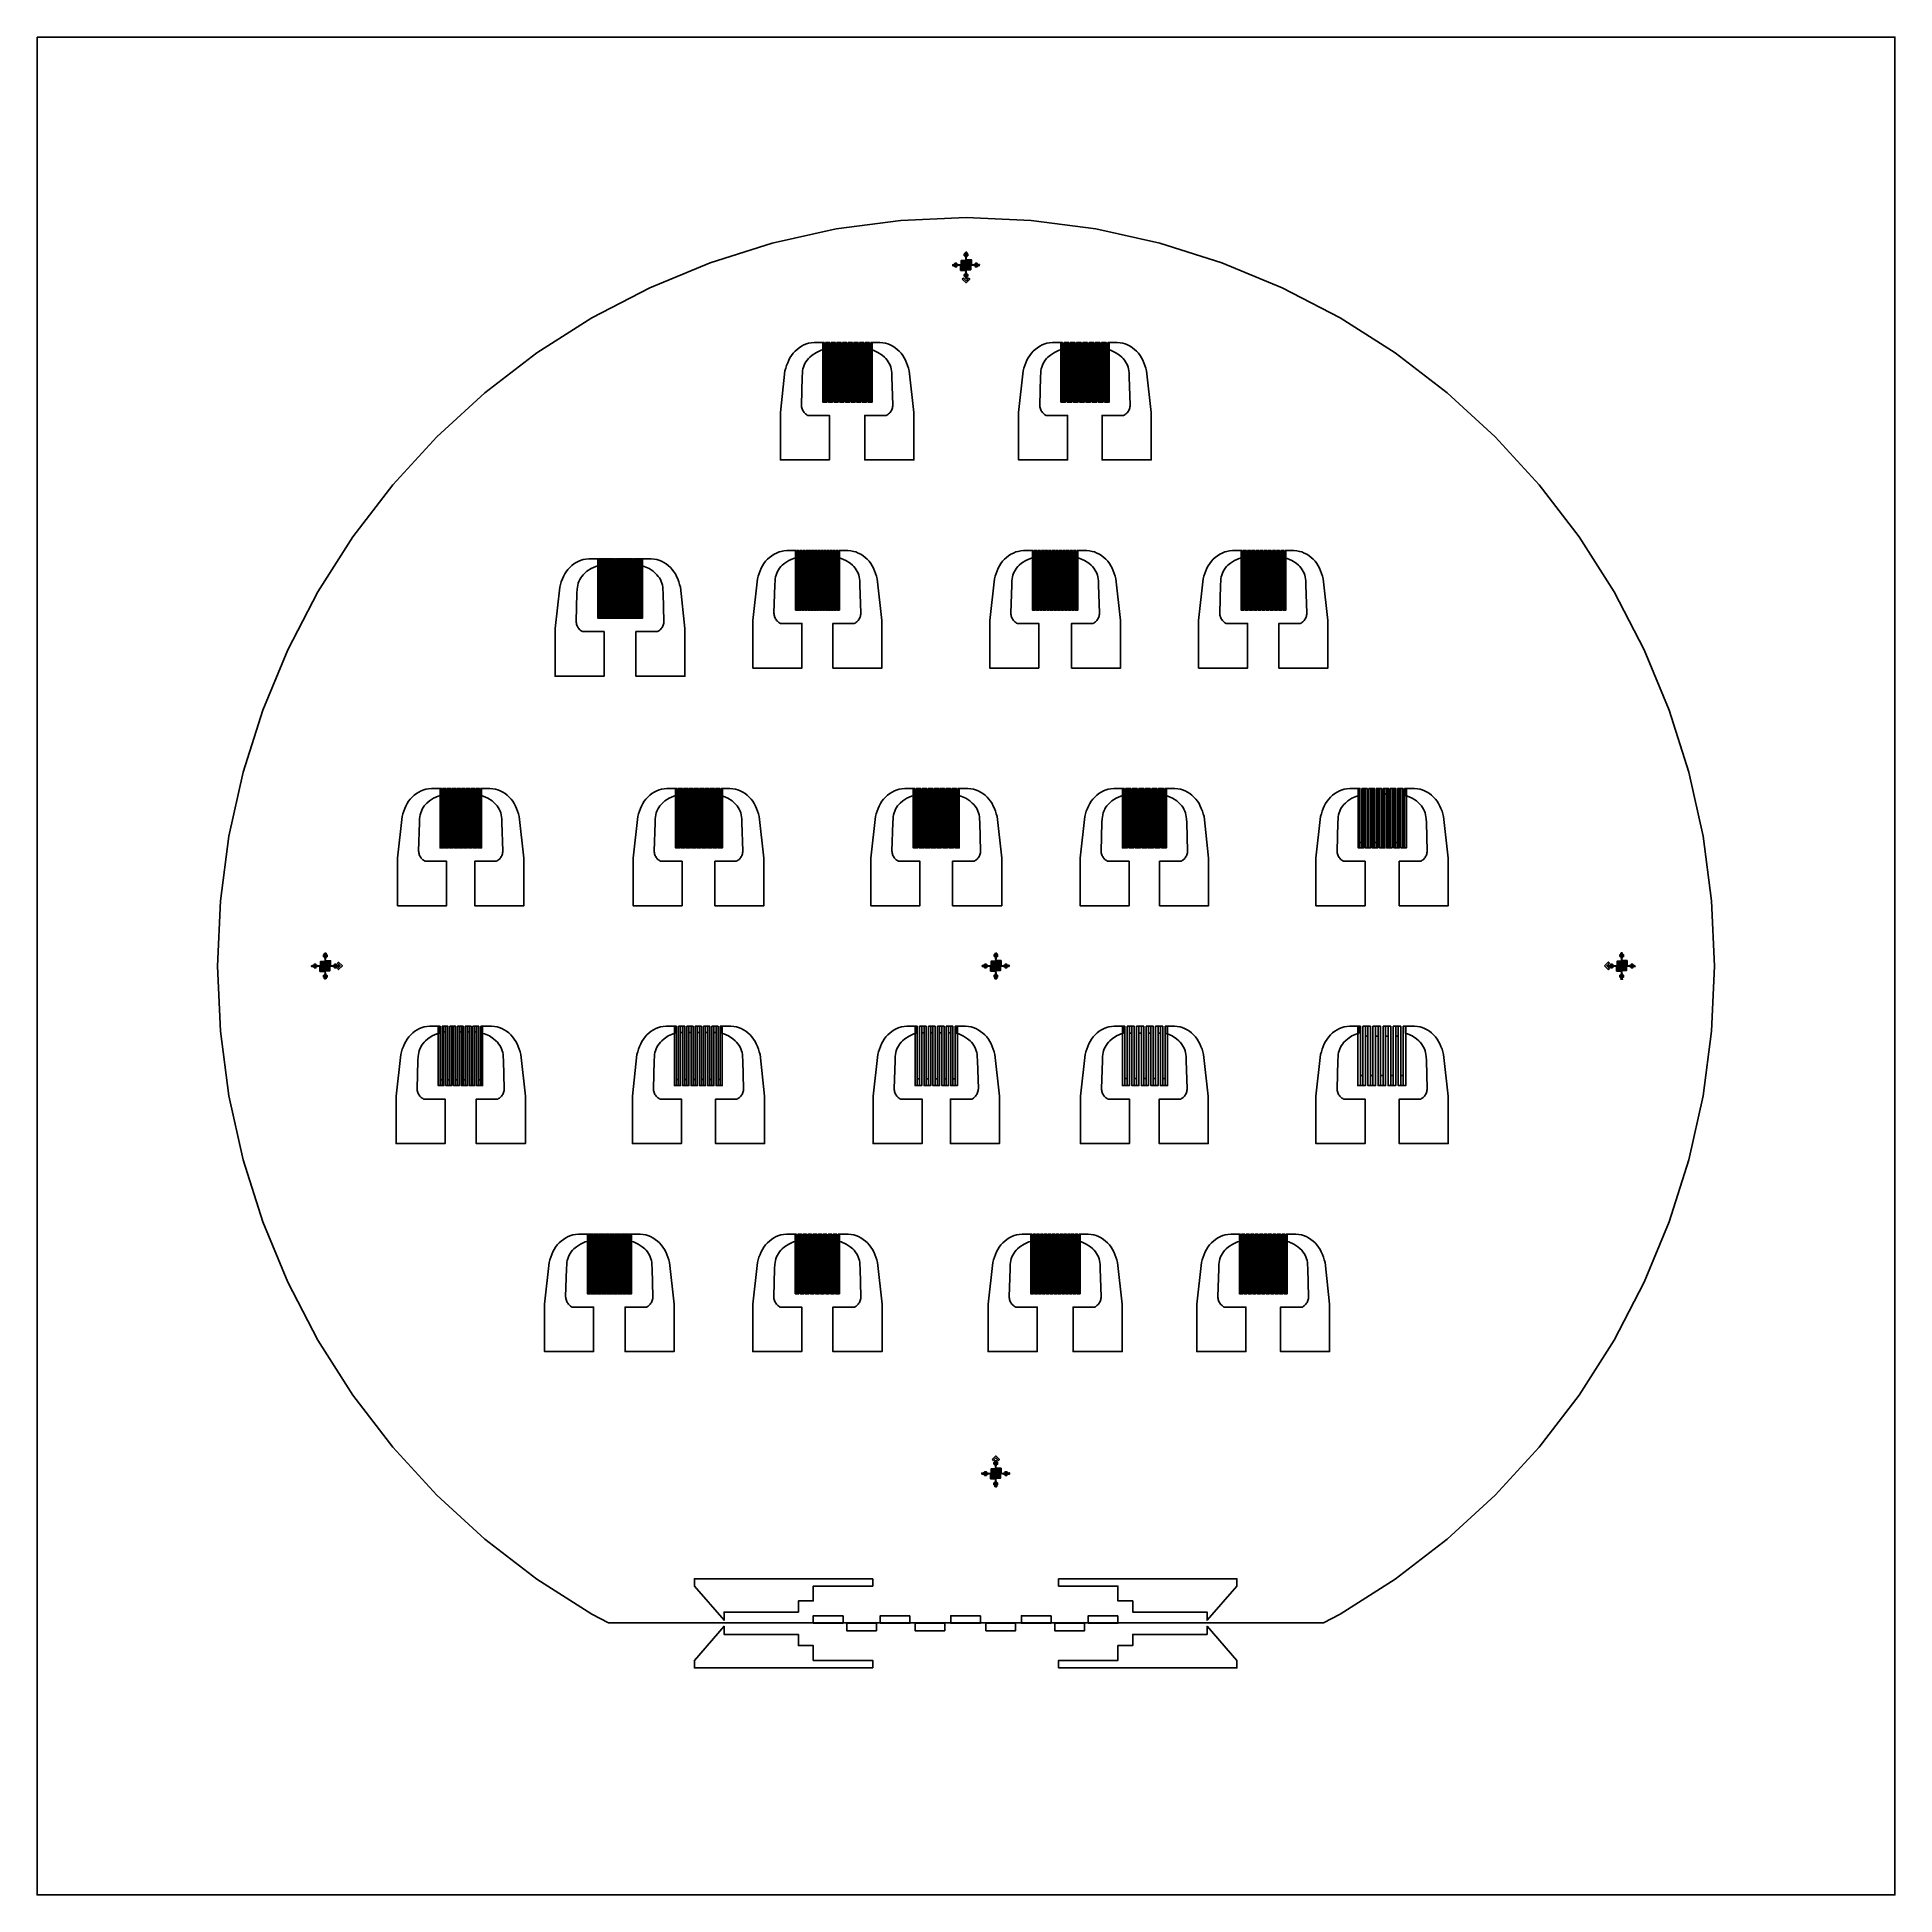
# Model space of a CAD drawing. Extents: x -62500 to 62500, y -62500 to 62500.
import ezdxf

# ---------------------------------------------------------------- set-up
doc = ezdxf.new("R2010")
doc.units = 0
doc.layers.add('1', color=60, linetype='CONTINUOUS')
doc.layers.add('layer_0', color=22, linetype='CONTINUOUS')

# ---------------------------------------------------------------- blocks, each defined once
blk = doc.blocks.new('Sensing wire19')
at = {"layer": '1'}
blk.add_lwpolyline([(-7.5, 1968.5), (97.5, 1968.5), (97.5, -2031.5), (-7.5, -2031.5), (-7.5, 1968.5)], close=True, dxfattribs=at)
blk = doc.blocks.new('Connector19')
at = {"layer": '1'}
blk.add_lwpolyline([(-167.5, 322.5), (-62.5, 322.5), (-62.5, 7.5), (-167.5, 7.5), (-167.5, 322.5)], close=True, dxfattribs=at)
blk = doc.blocks.new('Sensing area19')
at = {"row_count": 2, "row_spacing": 0}
for name, p, column_count, column_spacing in [('Sensing wire19', (5, -68.5), 16, 210), ('Connector19', (480, 1577.5), 7, 420), ('Connector19', (270, -2107.5), 8, 420)]:
    blk.add_blockref(name, p, dxfattribs=dict(at, column_count=column_count, column_spacing=column_spacing))
blk = doc.blocks.new('pad5')
at = {"layer": '1'}
blk.add_lwpolyline([(3180, 700), (2580, 700), (2380, 680), (2200, 650), (2058.31, 610.225), (1887.34, 539.405), (1723.19, 453.953), (1567.11, 354.52), (1420.29, 241.862), (1283.85, 116.836), (1158.82, -19.606), (1046.16, -166.425), (946.73, -322.504), (861.278, -486.655), (790.458, -657.63), (720, -840), (660, -1020), (610, -1200), (300, -4000), (300, -7200), (3600, -7200), (3600, -4200), (2154.71, -4200), (2107.19, -4175.06), (2049.85, -4138.25), (1995.94, -4096.59), (1945.86, -4050.39), (1900, -4000), (1858.7, -3945.8), (1822.29, -3888.22), (1791.04, -3827.67), (1765.17, -3764.63), (1744.91, -3699.58), (1730.38, -3633.01), (1721.72, -3565.43), (1719.75, -3516.55), (1775, -1605), (1788.06, -1336.49), (1799.35, -1204.96), (1822.06, -1074.91), (1856.02, -947.334), (1900.96, -823.205), (1956.56, -703.466), (2022.38, -589.027), (2097.92, -480.761), (2182.61, -379.491), (2275.8, -285.987), (2440, -140), (2720, 40), (3040, 180), (3180, 216.522), (3180, 700)], close=True, dxfattribs=at)
blk = doc.blocks.new('105um')
for name, p in [('pad5', (-1950, 2700)), ('Sensing area19', (1200, 1500))]:
    blk.add_blockref(name, p)
at = {"yscale": -1, "rotation": -180}
blk.add_blockref('pad5', (7570, 2700), dxfattribs=at)
blk = doc.blocks.new('pad3')
at = {"layer": '1'}
blk.add_lwpolyline([(3180, 700), (2580, 700), (2380, 680), (2200, 650), (2058.31, 610.225), (1887.34, 539.405), (1723.19, 453.953), (1567.11, 354.52), (1420.29, 241.862), (1283.85, 116.836), (1158.82, -19.606), (1046.16, -166.425), (946.73, -322.504), (861.278, -486.655), (790.458, -657.63), (720, -840), (660, -1020), (610, -1200), (300, -4000), (300, -7200), (3600, -7200), (3600, -4200), (2154.71, -4200), (2107.19, -4175.06), (2049.85, -4138.25), (1995.94, -4096.59), (1945.86, -4050.39), (1900, -4000), (1858.7, -3945.8), (1822.29, -3888.22), (1791.04, -3827.67), (1765.17, -3764.63), (1744.91, -3699.58), (1730.38, -3633.01), (1721.72, -3565.43), (1719.75, -3516.55), (1775, -1605), (1788.06, -1336.49), (1799.35, -1204.96), (1822.06, -1074.91), (1856.02, -947.334), (1900.96, -823.205), (1956.56, -703.466), (2022.38, -589.027), (2097.92, -480.761), (2182.61, -379.491), (2275.8, -285.987), (2440, -140), (2720, 40), (3040, 180), (3180, 216.522), (3180, 700)], close=True, dxfattribs=at)
blk = doc.blocks.new('Connector17')
at = {"layer": '1'}
blk.add_lwpolyline([(-147.5, 262.5), (-147.5, 67.5), (-82.5, 67.5), (-82.5, 262.5), (-147.5, 262.5)], close=True, dxfattribs=at)
blk = doc.blocks.new('Sensing wire17')
at = {"layer": '1'}
blk.add_lwpolyline([(12.5, 1968.5), (12.5, -2031.5), (77.5, -2031.5), (77.5, 1968.5), (12.5, 1968.5)], close=True, dxfattribs=at)
blk = doc.blocks.new('Sensing area17')
at = {"row_count": 2, "row_spacing": 0}
for name, p, column_count, column_spacing in [('Sensing wire17', (5, -68.5), 26, 130), ('Connector17', (360, 1637.5), 12, 260), ('Connector17', (230, -2167.5), 13, 260)]:
    blk.add_blockref(name, p, dxfattribs=dict(at, column_count=column_count, column_spacing=column_spacing))
blk = doc.blocks.new('65um')
for name, p in [('pad3', (-1950, 2700)), ('Sensing area17', (1200, 1500))]:
    blk.add_blockref(name, p)
at = {"yscale": -1, "rotation": -180}
blk.add_blockref('pad3', (7670, 2700), dxfattribs=at)
blk = doc.blocks.new('pad1')
at = {"layer": '1'}
blk.add_lwpolyline([(3180, 700), (2580, 700), (2380, 680), (2200, 650), (2058.31, 610.225), (1887.34, 539.405), (1723.19, 453.953), (1567.11, 354.52), (1420.29, 241.862), (1283.85, 116.836), (1158.82, -19.606), (1046.16, -166.425), (946.73, -322.504), (861.278, -486.655), (790.458, -657.63), (720, -840), (660, -1020), (610, -1200), (300, -4000), (300, -7200), (3600, -7200), (3600, -4200), (2154.71, -4200), (2107.19, -4175.06), (2049.85, -4138.25), (1995.94, -4096.59), (1945.86, -4050.39), (1900, -4000), (1858.7, -3945.8), (1822.29, -3888.22), (1791.04, -3827.67), (1765.17, -3764.63), (1744.91, -3699.58), (1730.38, -3633.01), (1721.72, -3565.43), (1719.75, -3516.55), (1775, -1605), (1788.06, -1336.49), (1799.35, -1204.96), (1822.06, -1074.91), (1856.02, -947.334), (1900.96, -823.205), (1956.56, -703.466), (2022.38, -589.027), (2097.92, -480.761), (2182.61, -379.491), (2275.8, -285.987), (2440, -140), (2720, 40), (3040, 180), (3180, 216.522), (3180, 700)], close=True, dxfattribs=at)
blk = doc.blocks.new('Sensing wire15')
at = {"layer": '1'}
blk.add_lwpolyline([(2.5, 1968.5), (2.5, -2031.5), (87.5, -2031.5), (87.5, 1968.5), (2.5, 1968.5)], close=True, dxfattribs=at)
blk = doc.blocks.new('Connector15')
at = {"layer": '1'}
blk.add_lwpolyline([(-157.5, 285), (-157.5, 45), (-72.5, 45), (-72.5, 285), (-157.5, 285)], close=True, dxfattribs=at)
blk = doc.blocks.new('Sensing area15')
at = {"row_count": 2, "row_spacing": 0}
for name, p, column_count, column_spacing in [('Sensing wire15', (5, -68.5), 18, 170), ('Connector15', (420, 1615), 8, 340), ('Connector15', (250, -2145), 9, 340)]:
    blk.add_blockref(name, p, dxfattribs=dict(at, column_count=column_count, column_spacing=column_spacing))
blk = doc.blocks.new('85um')
for name, p in [('pad1', (-1950, 2700)), ('Sensing area15', (1200, 1500))]:
    blk.add_blockref(name, p)
at = {"yscale": -1, "rotation": -180}
blk.add_blockref('pad1', (7350, 2700), dxfattribs=at)
blk = doc.blocks.new('Sensing wire11')
at = {"layer": '1'}
blk.add_lwpolyline([(-30, 1968.5), (-30, -2031.5), (120, -2031.5), (120, 1968.5), (-30, 1968.5)], close=True, dxfattribs=at)
blk = doc.blocks.new('Connector11')
at = {"layer": '1'}
blk.add_lwpolyline([(-190, 390), (-190, -60), (-40, -60), (-40, 390), (-190, 390)], close=True, dxfattribs=at)
blk = doc.blocks.new('Sensing area11')
at = {"row_count": 2, "row_spacing": 0}
for name, p, column_count, column_spacing in [('Sensing wire11', (5, -68.5), 10, 300), ('Connector11', (615, 1514), 4, 600), ('Connector11', (315, -2040), 5, 600)]:
    blk.add_blockref(name, p, dxfattribs=dict(at, column_count=column_count, column_spacing=column_spacing))
blk = doc.blocks.new('pad')
at = {"layer": '1'}
blk.add_lwpolyline([(3180, 700), (2580, 700), (2380, 680), (2200, 650), (2058.31, 610.225), (1887.34, 539.405), (1723.19, 453.953), (1567.11, 354.52), (1420.29, 241.862), (1283.85, 116.836), (1158.82, -19.606), (1046.16, -166.425), (946.73, -322.504), (861.278, -486.655), (790.458, -657.63), (720, -840), (660, -1020), (610, -1200), (300, -4000), (300, -7200), (3600, -7200), (3600, -4200), (2154.71, -4200), (2107.19, -4175.06), (2049.85, -4138.25), (1995.94, -4096.59), (1945.86, -4050.39), (1900, -4000), (1858.7, -3945.8), (1822.29, -3888.22), (1791.04, -3827.67), (1765.17, -3764.63), (1744.91, -3699.58), (1730.38, -3633.01), (1721.72, -3565.43), (1719.75, -3516.55), (1775, -1605), (1788.06, -1336.49), (1799.35, -1204.96), (1822.06, -1074.91), (1856.02, -947.334), (1900.96, -823.205), (1956.56, -703.466), (2022.38, -589.027), (2097.92, -480.761), (2182.61, -379.491), (2275.8, -285.987), (2440, -140), (2720, 40), (3040, 180), (3180, 216.522), (3180, 700)], close=True, dxfattribs=at)
blk = doc.blocks.new('150um')
for name, p in [('pad', (-1950, 2700)), ('Sensing area11', (1200, 1500))]:
    blk.add_blockref(name, p)
at = {"yscale": -1, "rotation": -180}
blk.add_blockref('pad', (7150, 2700), dxfattribs=at)
blk = doc.blocks.new('Connector10')
at = {"layer": '1'}
blk.add_lwpolyline([(-185, 375), (-185, -45), (-45, -45), (-45, 375), (-185, 375)], close=True, dxfattribs=at)
blk = doc.blocks.new('Sensing wire10')
at = {"layer": '1'}
blk.add_lwpolyline([(-25, 1968.5), (-25, -2031.5), (115, -2031.5), (115, 1968.5), (-25, 1968.5)], close=True, dxfattribs=at)
blk = doc.blocks.new('Sensing area10')
at = {"row_count": 2, "row_spacing": 0}
for name, p, column_count, column_spacing in [('Sensing wire10', (5, -68.5), 12, 280), ('Connector10', (585, 1525), 5, 560), ('Connector10', (305, -2055), 6, 560)]:
    blk.add_blockref(name, p, dxfattribs=dict(at, column_count=column_count, column_spacing=column_spacing))
blk = doc.blocks.new('140um')
for name, p in [('pad', (-1950, 2700)), ('Sensing area10', (1200, 1500))]:
    blk.add_blockref(name, p)
at = {"yscale": -1, "rotation": -180}
blk.add_blockref('pad', (7550, 2700), dxfattribs=at)
blk = doc.blocks.new('Sensing wire9')
at = {"layer": '1'}
blk.add_lwpolyline([(-20, 1968.5), (-20, -2031.5), (110, -2031.5), (110, 1968.5), (-20, 1968.5)], close=True, dxfattribs=at)
blk = doc.blocks.new('Connector9')
at = {"layer": '1'}
blk.add_lwpolyline([(-180, 360), (-180, -30), (-50, -30), (-50, 360), (-180, 360)], close=True, dxfattribs=at)
blk = doc.blocks.new('Sensing area9')
at = {"row_count": 2, "row_spacing": 0}
for name, p, column_count, column_spacing in [('Sensing wire9', (5, -68.5), 12, 260), ('Connector9', (555, 1540), 5, 520), ('Connector9', (295, -2070), 6, 520)]:
    blk.add_blockref(name, p, dxfattribs=dict(at, column_count=column_count, column_spacing=column_spacing))
blk = doc.blocks.new('130um')
for name, p in [('pad', (-1950, 2700)), ('Sensing area9', (1200, 1500))]:
    blk.add_blockref(name, p)
at = {"yscale": -1, "rotation": -180}
blk.add_blockref('pad', (7350, 2700), dxfattribs=at)
blk = doc.blocks.new('Sensing wire8')
at = {"layer": '1'}
blk.add_lwpolyline([(-15, 1968.5), (-15, -2031.5), (105, -2031.5), (105, 1968.5), (-15, 1968.5)], close=True, dxfattribs=at)
blk = doc.blocks.new('Connector8')
at = {"layer": '1'}
blk.add_lwpolyline([(-175, 345), (-175, -15), (-55, -15), (-55, 345), (-175, 345)], close=True, dxfattribs=at)
blk = doc.blocks.new('Sensing area8')
at = {"row_count": 2, "row_spacing": 0}
for name, p, column_count, column_spacing in [('Sensing wire8', (5, -68.5), 14, 240), ('Connector8', (525, 1555), 6, 480), ('Connector8', (285, -2085), 7, 480)]:
    blk.add_blockref(name, p, dxfattribs=dict(at, column_count=column_count, column_spacing=column_spacing))
blk = doc.blocks.new('120um')
for name, p in [('pad', (-1950, 2700)), ('Sensing area8', (1200, 1500))]:
    blk.add_blockref(name, p)
at = {"yscale": -1, "rotation": -180}
blk.add_blockref('pad', (7550, 2700), dxfattribs=at)
blk = doc.blocks.new('Connector7')
at = {"layer": '1'}
blk.add_lwpolyline([(-170, 330), (-170, 0), (-60, 0), (-60, 330), (-170, 330)], close=True, dxfattribs=at)
blk = doc.blocks.new('Sensing wire7')
at = {"layer": '1'}
blk.add_lwpolyline([(-10, 1968.5), (-10, -2031.5), (100, -2031.5), (100, 1968.5), (-10, 1968.5)], close=True, dxfattribs=at)
blk = doc.blocks.new('Sensing area7')
at = {"row_count": 2, "row_spacing": 0}
for name, p, column_count, column_spacing in [('Sensing wire7', (5, -68.5), 14, 220), ('Connector7', (495, 1570), 6, 440), ('Connector7', (265, -2100), 7, 440)]:
    blk.add_blockref(name, p, dxfattribs=dict(at, column_count=column_count, column_spacing=column_spacing))
blk = doc.blocks.new('110um')
for name, p in [('pad', (-1950, 2700)), ('Sensing area7', (1200, 1500))]:
    blk.add_blockref(name, p)
at = {"yscale": -1, "rotation": -180}
blk.add_blockref('pad', (7300, 2700), dxfattribs=at)
blk = doc.blocks.new('Sensing wire6')
at = {"layer": '1'}
blk.add_lwpolyline([(-5, 1968.5), (-5, -2031.5), (95, -2031.5), (95, 1968.5), (-5, 1968.5)], close=True, dxfattribs=at)
blk = doc.blocks.new('Connector6')
at = {"layer": '1'}
blk.add_lwpolyline([(-165, 315), (-165, 15), (-65, 15), (-65, 315), (-165, 315)], close=True, dxfattribs=at)
blk = doc.blocks.new('Sensing area6')
at = {"row_count": 2, "row_spacing": 0}
for name, p, column_count, column_spacing in [('Sensing wire6', (5, -68.5), 16, 200), ('Connector6', (465, 1585), 7, 400), ('Connector6', (265, -2115), 8, 400)]:
    blk.add_blockref(name, p, dxfattribs=dict(at, column_count=column_count, column_spacing=column_spacing))
blk = doc.blocks.new('100um')
for name, p in [('pad', (-1950, 2700)), ('Sensing area6', (1200, 1500))]:
    blk.add_blockref(name, p)
at = {"yscale": -1, "rotation": -180}
blk.add_blockref('pad', (7450, 2700), dxfattribs=at)
blk = doc.blocks.new('Sensing wire5')
at = {"layer": '1'}
blk.add_lwpolyline([(0, 1968.5), (0, -2031.5), (90, -2031.5), (90, 1968.5), (0, 1968.5)], close=True, dxfattribs=at)
blk = doc.blocks.new('Connector5')
at = {"layer": '1'}
blk.add_lwpolyline([(-160, 300), (-160, 30), (-70, 30), (-70, 300), (-160, 300)], close=True, dxfattribs=at)
blk = doc.blocks.new('Sensing area5')
at = {"row_count": 2, "row_spacing": 0}
for name, p, column_count, column_spacing in [('Sensing wire5', (5, -68.5), 18, 180), ('Connector5', (435, 1600), 8, 360), ('Connector5', (255, -2130), 9, 360)]:
    blk.add_blockref(name, p, dxfattribs=dict(at, column_count=column_count, column_spacing=column_spacing))
blk = doc.blocks.new('90um')
for name, p in [('pad', (-1950, 2700)), ('Sensing area5', (1200, 1500))]:
    blk.add_blockref(name, p)
at = {"yscale": -1, "rotation": -180}
blk.add_blockref('pad', (7450, 2700), dxfattribs=at)
blk = doc.blocks.new('Sensing wire4')
at = {"layer": '1'}
blk.add_lwpolyline([(5, 1968.5), (5, -2031.5), (85, -2031.5), (85, 1968.5), (5, 1968.5)], close=True, dxfattribs=at)
blk = doc.blocks.new('Connector4')
at = {"layer": '1'}
blk.add_lwpolyline([(-155, 285), (-155, 45), (-75, 45), (-75, 285), (-155, 285)], close=True, dxfattribs=at)
blk = doc.blocks.new('Sensing area4')
at = {"row_count": 2, "row_spacing": 0}
for name, p, column_count, column_spacing in [('Sensing wire4', (5, -68.5), 18, 160), ('Connector4', (405, 1615), 8, 320), ('Connector4', (245, -2145), 9, 320)]:
    blk.add_blockref(name, p, dxfattribs=dict(at, column_count=column_count, column_spacing=column_spacing))
blk = doc.blocks.new('80um')
for name, p in [('pad', (-1950, 2700)), ('Sensing area4', (1200, 1500))]:
    blk.add_blockref(name, p)
at = {"yscale": -1, "rotation": -180}
blk.add_blockref('pad', (7150, 2700), dxfattribs=at)
blk = doc.blocks.new('Connector3')
at = {"layer": '1'}
blk.add_lwpolyline([(-150, 270), (-150, 60), (-80, 60), (-80, 270), (-150, 270)], close=True, dxfattribs=at)
blk = doc.blocks.new('Sensing wire3')
at = {"layer": '1'}
blk.add_lwpolyline([(10, 1968.5), (10, -2031.5), (80, -2031.5), (80, 1968.5), (10, 1968.5)], close=True, dxfattribs=at)
blk = doc.blocks.new('Sensing area3')
at = {"row_count": 2, "row_spacing": 0}
for name, p, column_count, column_spacing in [('Sensing wire3', (5, -68.5), 22, 140), ('Connector3', (375, 1630), 10, 280), ('Connector3', (235, -2160), 11, 280)]:
    blk.add_blockref(name, p, dxfattribs=dict(at, column_count=column_count, column_spacing=column_spacing))
blk = doc.blocks.new('70um')
for name, p in [('pad', (-1950, 2700)), ('Sensing area3', (1200, 1500))]:
    blk.add_blockref(name, p)
at = {"yscale": -1, "rotation": -180}
blk.add_blockref('pad', (7350, 2700), dxfattribs=at)
blk = doc.blocks.new('Sensing wire2')
at = {"layer": '1'}
blk.add_lwpolyline([(15, 1968.5), (15, -2031.5), (75, -2031.5), (75, 1968.5), (15, 1968.5)], close=True, dxfattribs=at)
blk = doc.blocks.new('Connector2')
at = {"layer": '1'}
blk.add_lwpolyline([(-145, 255), (-145, 75), (-85, 75), (-85, 255), (-145, 255)], close=True, dxfattribs=at)
blk = doc.blocks.new('Sensing area2')
at = {"row_count": 2, "row_spacing": 0}
for name, p, column_count, column_spacing in [('Sensing wire2', (5, -68.5), 26, 120), ('Connector2', (345, 1645), 12, 240), ('Connector2', (225, -2175), 13, 240)]:
    blk.add_blockref(name, p, dxfattribs=dict(at, column_count=column_count, column_spacing=column_spacing))
blk = doc.blocks.new('60um')
for name, p in [('pad', (-1950, 2700)), ('Sensing area2', (1200, 1500))]:
    blk.add_blockref(name, p)
at = {"yscale": -1, "rotation": -180}
blk.add_blockref('pad', (7450, 2700), dxfattribs=at)
blk = doc.blocks.new('Connector1')
at = {"layer": '1'}
blk.add_lwpolyline([(-140, 240), (-140, 90), (-90, 90), (-90, 240), (-140, 240)], close=True, dxfattribs=at)
blk = doc.blocks.new('Sensing wire1')
at = {"layer": '1'}
blk.add_lwpolyline([(20, 1968.5), (20, -2031.5), (70, -2031.5), (70, 1968.5), (20, 1968.5)], close=True, dxfattribs=at)
blk = doc.blocks.new('Sensing area1')
at = {"row_count": 2, "row_spacing": 0}
for name, p, column_count, column_spacing in [('Sensing wire1', (5, -68.5), 30, 100), ('Connector1', (315, 1660), 14, 200), ('Connector1', (215, -2190), 15, 200)]:
    blk.add_blockref(name, p, dxfattribs=dict(at, column_count=column_count, column_spacing=column_spacing))
blk = doc.blocks.new('50um')
for name, p in [('pad', (-1950, 2700)), ('Sensing area1', (1200, 1500))]:
    blk.add_blockref(name, p)
at = {"yscale": -1, "rotation": -180}
blk.add_blockref('pad', (7330, 2700), dxfattribs=at)
blk = doc.blocks.new('Sensing wire')
at = {"layer": '1'}
blk.add_lwpolyline([(25, 1968.5), (25, -2031.5), (65, -2031.5), (65, 1968.5), (25, 1968.5)], close=True, dxfattribs=at)
blk = doc.blocks.new('Connector')
at = {"layer": '1'}
blk.add_lwpolyline([(-135, 225), (-135, 105), (-95, 105), (-95, 225), (-135, 225)], close=True, dxfattribs=at)
blk = doc.blocks.new('Sensing area')
at = {"row_count": 2, "row_spacing": 0}
for name, p, column_count, column_spacing in [('Sensing wire', (5, -68.5), 38, 80), ('Connector', (285, 1675), 18, 160), ('Connector', (205, -2205), 19, 160)]:
    blk.add_blockref(name, p, dxfattribs=dict(at, column_count=column_count, column_spacing=column_spacing))
blk = doc.blocks.new('40um')
for name, p in [('pad', (-1950, 2700)), ('Sensing area', (1200, 1500))]:
    blk.add_blockref(name, p)
at = {"yscale": -1, "rotation": -180}
blk.add_blockref('pad', (7390, 2700), dxfattribs=at)
blk = doc.blocks.new('Sensing wire12')
at = {"layer": '1'}
blk.add_lwpolyline([(-35, 1968.5), (-35, -2031.5), (125, -2031.5), (125, 1968.5), (-35, 1968.5)], close=True, dxfattribs=at)
blk = doc.blocks.new('Connector12')
at = {"layer": '1'}
blk.add_lwpolyline([(-195, 405), (-195, -75), (-35, -75), (-35, 405), (-195, 405)], close=True, dxfattribs=at)
blk = doc.blocks.new('Sensing area12')
at = {"row_count": 2, "row_spacing": 0}
for name, p, column_count, column_spacing in [('Sensing wire12', (5, -68.5), 10, 320), ('Connector12', (645, 1495), 4, 640), ('Connector12', (325, -2025), 5, 640)]:
    blk.add_blockref(name, p, dxfattribs=dict(at, column_count=column_count, column_spacing=column_spacing))
blk = doc.blocks.new('160um')
for name, p in [('pad', (-1950, 2700)), ('Sensing area12', (1200, 1500))]:
    blk.add_blockref(name, p)
at = {"yscale": -1, "rotation": -180}
blk.add_blockref('pad', (7250, 2700), dxfattribs=at)
blk = doc.blocks.new('Connector13')
at = {"layer": '1'}
blk.add_lwpolyline([(-200, 505), (-200, -175), (-30, -175), (-30, 505), (-200, 505)], close=True, dxfattribs=at)
blk = doc.blocks.new('Sensing wire13')
at = {"layer": '1'}
blk.add_lwpolyline([(-40, 1968.5), (-40, -2031.5), (130, -2031.5), (130, 1968.5), (-40, 1968.5)], close=True, dxfattribs=at)
blk = doc.blocks.new('Sensing area13')
at = {"row_count": 2, "row_spacing": 0}
for name, p, column_count, column_spacing in [('Sensing wire13', (5, -68.5), 10, 340), ('Connector13', (675, 1395), 4, 680), ('Connector13', (335, -1925), 5, 680)]:
    blk.add_blockref(name, p, dxfattribs=dict(at, column_count=column_count, column_spacing=column_spacing))
blk = doc.blocks.new('170um')
for name, p in [('pad', (-1950, 2700)), ('Sensing area13', (1200, 1500))]:
    blk.add_blockref(name, p)
at = {"yscale": -1, "rotation": -180}
blk.add_blockref('pad', (7550, 2700), dxfattribs=at)
blk = doc.blocks.new('Sensing wire14')
at = {"layer": '1'}
blk.add_lwpolyline([(30, 1968.5), (30, -2031.5), (60, -2031.5), (60, 1968.5), (30, 1968.5)], close=True, dxfattribs=at)
blk = doc.blocks.new('Connector14')
at = {"layer": '1'}
blk.add_lwpolyline([(-130, 210), (-130, 120), (-100, 120), (-100, 210), (-130, 210)], close=True, dxfattribs=at)
blk = doc.blocks.new('Sensing area14')
at = {"row_count": 2, "row_spacing": 0}
for name, p, column_count, column_spacing in [('Sensing wire14', (5, -68.5), 50, 60), ('Connector14', (255, 1690), 24, 120), ('Connector14', (195, -2220), 25, 120)]:
    blk.add_blockref(name, p, dxfattribs=dict(at, column_count=column_count, column_spacing=column_spacing))
blk = doc.blocks.new('30um')
for name, p in [('pad', (-1950, 2700)), ('Sensing area14', (1200, 1500))]:
    blk.add_blockref(name, p)
at = {"yscale": -1, "rotation": -180}
blk.add_blockref('pad', (7365, 2700), dxfattribs=at)
blk = doc.blocks.new('pad2')
at = {"layer": '1'}
blk.add_lwpolyline([(3180, 700), (2580, 700), (2380, 680), (2200, 650), (2058.31, 610.225), (1887.34, 539.405), (1723.19, 453.953), (1567.11, 354.52), (1420.29, 241.862), (1283.85, 116.836), (1158.82, -19.606), (1046.16, -166.425), (946.73, -322.504), (861.278, -486.655), (790.458, -657.63), (720, -840), (660, -1020), (610, -1200), (300, -4000), (300, -7200), (3600, -7200), (3600, -4200), (2154.71, -4200), (2107.19, -4175.06), (2049.85, -4138.25), (1995.94, -4096.59), (1945.86, -4050.39), (1900, -4000), (1858.7, -3945.8), (1822.29, -3888.22), (1791.04, -3827.67), (1765.17, -3764.63), (1744.91, -3699.58), (1730.38, -3633.01), (1721.72, -3565.43), (1719.75, -3516.55), (1775, -1605), (1788.06, -1336.49), (1799.35, -1204.96), (1822.06, -1074.91), (1856.02, -947.334), (1900.96, -823.205), (1956.56, -703.466), (2022.38, -589.027), (2097.92, -480.761), (2182.61, -379.491), (2275.8, -285.987), (2440, -140), (2720, 40), (3040, 180), (3180, 216.522), (3180, 700)], close=True, dxfattribs=at)
blk = doc.blocks.new('Sensing wire16')
at = {"layer": '1'}
blk.add_lwpolyline([(7.5, 1968.5), (7.5, -2031.5), (82.5, -2031.5), (82.5, 1968.5), (7.5, 1968.5)], close=True, dxfattribs=at)
blk = doc.blocks.new('Connector16')
at = {"layer": '1'}
blk.add_lwpolyline([(-152.5, 277.5), (-152.5, 52.5), (-77.5, 52.5), (-77.5, 277.5), (-152.5, 277.5)], close=True, dxfattribs=at)
blk = doc.blocks.new('Sensing area16')
at = {"row_count": 2, "row_spacing": 0}
for name, p, column_count, column_spacing in [('Sensing wire16', (5, -68.5), 22, 150), ('Connector16', (390, 1622.5), 10, 300), ('Connector16', (240, -2152.5), 11, 300)]:
    blk.add_blockref(name, p, dxfattribs=dict(at, column_count=column_count, column_spacing=column_spacing))
blk = doc.blocks.new('75um')
for name, p in [('pad2', (-1950, 2700)), ('Sensing area16', (1200, 1500))]:
    blk.add_blockref(name, p)
at = {"yscale": -1, "rotation": -180}
blk.add_blockref('pad2', (7590, 2700), dxfattribs=at)
blk = doc.blocks.new('Connector18')
at = {"layer": '1'}
blk.add_lwpolyline([(-162.5, 307.5), (-162.5, 22.5), (-67.5, 22.5), (-67.5, 307.5), (-162.5, 307.5)], close=True, dxfattribs=at)
blk = doc.blocks.new('Sensing wire18')
at = {"layer": '1'}
blk.add_lwpolyline([(-2.5, 1968.5), (-2.5, -2031.5), (92.5, -2031.5), (92.5, 1968.5), (-2.5, 1968.5)], close=True, dxfattribs=at)
blk = doc.blocks.new('Sensing area18')
at = {"row_count": 2, "row_spacing": 0}
for name, p, column_count, column_spacing in [('Sensing wire18', (5, -68.5), 18, 190), ('Connector18', (450, 1593), 8, 380), ('Connector18', (260, -2122.5), 9, 380)]:
    blk.add_blockref(name, p, dxfattribs=dict(at, column_count=column_count, column_spacing=column_spacing))
blk = doc.blocks.new('pad4')
at = {"layer": '1'}
blk.add_lwpolyline([(3180, 700), (2580, 700), (2380, 680), (2200, 650), (2058.31, 610.225), (1887.34, 539.405), (1723.19, 453.953), (1567.11, 354.52), (1420.29, 241.862), (1283.85, 116.836), (1158.82, -19.606), (1046.16, -166.425), (946.73, -322.504), (861.278, -486.655), (790.458, -657.63), (720, -840), (660, -1020), (610, -1200), (300, -4000), (300, -7200), (3600, -7200), (3600, -4200), (2154.71, -4200), (2107.19, -4175.06), (2049.85, -4138.25), (1995.94, -4096.59), (1945.86, -4050.39), (1900, -4000), (1858.7, -3945.8), (1822.29, -3888.22), (1791.04, -3827.67), (1765.17, -3764.63), (1744.91, -3699.58), (1730.38, -3633.01), (1721.72, -3565.43), (1719.75, -3516.55), (1775, -1605), (1788.06, -1336.49), (1799.35, -1204.96), (1822.06, -1074.91), (1856.02, -947.334), (1900.96, -823.205), (1956.56, -703.466), (2022.38, -589.027), (2097.92, -480.761), (2182.61, -379.491), (2275.8, -285.987), (2440, -140), (2720, 40), (3040, 180), (3180, 216.522), (3180, 700)], close=True, dxfattribs=at)
blk = doc.blocks.new('95um')
for name, p in [('pad4', (-1950, 2700)), ('Sensing area18', (1200, 1500))]:
    blk.add_blockref(name, p)
at = {"yscale": -1, "rotation": -180}
blk.add_blockref('pad4', (7630, 2700), dxfattribs=at)

msp = doc.modelspace()

# ---------------------------------------------------------------- linework, layer by layer
at = {"layer": '1'}
for points in [[(-119.8, 47793.2), (-29.8, 47793.2), (-29.8, 47693.2), (-14.8, 47693.2), (-14.8, 47613.2), (-5.8, 47613.2), (-5.8, 47533.2), (6.2, 47533.2), (6.2, 47613.2), (15.2, 47613.2), (15.2, 47693.2), (30.2, 47693.2), (30.2, 47793.2), (120.2, 47793.2), (120.2, 47913.2), (10.2, 47913.2), (10.2, 47793.2), (-9.8, 47793.2), (-9.8, 47913.2), (-119.8, 47913.2), (-119.8, 47793.2)], [(-119.8, 47793.2), (-29.8, 47793.2), (-29.8, 47693.2), (-14.8, 47693.2), (-14.8, 47613.2), (-5.8, 47613.2), (-5.8, 47533.2), (6.2, 47533.2), (6.2, 47613.2), (15.2, 47613.2), (15.2, 47693.2), (30.2, 47693.2), (30.2, 47793.2), (120.2, 47793.2), (120.2, 47913.2), (10.2, 47913.2), (10.2, 47793.2), (-9.8, 47793.2), (-9.8, 47913.2), (-119.8, 47913.2), (-119.8, 47793.2)], [(-52, 48000.1), (-44.6, 48000.1), (-44.6, 47955.9), (-44.2, 47952.7), (-43.8, 47951.3), (-43.4, 47950), (-42.2, 47947.8), (-41.5, 47946.8), (-40.6, 47946), (-39.7, 47945.3), (-38.6, 47944.6), (-37.5, 47944.1), (-36.3, 47943.7), (-33.5, 47943.3), (-31.9, 47943.2), (-30.7, 47943.2), (-30.3, 47943.3), (-28.8, 47943.3), (-28.5, 47943.4), (-27.8, 47943.4), (-27.1, 47943.5), (-26.8, 47943.5), (-26.5, 47943.6), (-26.1, 47943.6), (-25.8, 47943.7), (-25.2, 47943.8), (-24.9, 47943.8), (-23.7, 47944.1), (-23, 47944.2), (-22.8, 47944.3), (-22.4, 47944.3), (-21.8, 47944.5), (-21.2, 47944.6), (-21.2, 47952.5), (-21.9, 47952.3), (-22.7, 47952.2), (-23.6, 47952), (-24.2, 47951.9), (-24.6, 47951.8), (-24.9, 47951.8), (-25.8, 47951.7), (-26.2, 47951.7), (-26.8, 47951.6), (-27.8, 47951.6), (-28.2, 47951.7), (-28.7, 47951.7), (-29.1, 47951.8), (-29.4, 47951.8), (-30.2, 47952), (-30.8, 47952.2), (-31.1, 47952.4), (-31.4, 47952.5), (-31.7, 47952.7), (-32.3, 47953.3), (-32.6, 47953.5), (-32.7, 47953.7), (-33.1, 47954.3), (-33.3, 47954.9), (-33.5, 47955.3), (-33.6, 47955.6), (-33.8, 47956.4), (-33.8, 47956.9), (-34, 47957.8), (-34, 48000.1), (-22.3, 48000.1), (-22.3, 48007.8), (-34, 48007.8), (-34, 48022), (-41.1, 48022), (-44.2, 48007.8), (-52, 48007.8), (-52, 48000.1)], [(-52, 48000.1), (-44.6, 48000.1), (-44.6, 47955.9), (-44.2, 47952.7), (-43.8, 47951.3), (-43.4, 47950), (-42.2, 47947.8), (-41.5, 47946.8), (-40.6, 47946), (-39.7, 47945.3), (-38.6, 47944.6), (-37.5, 47944.1), (-36.3, 47943.7), (-33.5, 47943.3), (-31.9, 47943.2), (-30.7, 47943.2), (-30.3, 47943.3), (-28.8, 47943.3), (-28.5, 47943.4), (-27.8, 47943.4), (-27.1, 47943.5), (-26.8, 47943.5), (-26.5, 47943.6), (-26.1, 47943.6), (-25.8, 47943.7), (-25.2, 47943.8), (-24.9, 47943.8), (-23.7, 47944.1), (-23, 47944.2), (-22.8, 47944.3), (-22.4, 47944.3), (-21.8, 47944.5), (-21.2, 47944.6), (-21.2, 47952.5), (-21.9, 47952.3), (-22.7, 47952.2), (-23.6, 47952), (-24.2, 47951.9), (-24.6, 47951.8), (-24.9, 47951.8), (-25.8, 47951.7), (-26.2, 47951.7), (-26.8, 47951.6), (-27.8, 47951.6), (-28.2, 47951.7), (-28.7, 47951.7), (-29.1, 47951.8), (-29.4, 47951.8), (-30.2, 47952), (-30.8, 47952.2), (-31.1, 47952.4), (-31.4, 47952.5), (-31.7, 47952.7), (-32.3, 47953.3), (-32.6, 47953.5), (-32.7, 47953.7), (-33.1, 47954.3), (-33.3, 47954.9), (-33.5, 47955.3), (-33.6, 47955.6), (-33.8, 47956.4), (-33.8, 47956.9), (-34, 47957.8), (-34, 48000.1), (-22.3, 48000.1), (-22.3, 48007.8), (-34, 48007.8), (-34, 48022), (-41.1, 48022), (-44.2, 48007.8), (-52, 48007.8), (-52, 48000.1)], [(-14.2, 47983.7), (-14.1, 47982.5), (-14.1, 47981.4), (-13.8, 47978.1), (-13.4, 47975.9), (-13.3, 47974.9), (-13, 47973.8), (-12.6, 47971.8), (-11.7, 47968.7), (-11.4, 47967.8), (-11, 47966.8), (-10.7, 47965.9), (-10.3, 47964.9), (-9.9, 47964), (-9.8, 47963.9), (-9.5, 47963.1), (-9, 47962.3), (-8.5, 47961.4), (-8, 47960.6), (-7.6, 47959.7), (-7, 47958.9), (-6.5, 47958.1), (-5.9, 47957.4), (-5.3, 47956.6), (-4.7, 47955.9), (-4.1, 47955.1), (-3.5, 47954.4), (-2.8, 47953.7), (-2.1, 47953.1), (-1.4, 47952.4), (-0.7, 47951.8), (0.1, 47951.2), (0.8, 47950.6), (1.6, 47950), (3.2, 47949), (4.1, 47948.5), (4.9, 47948), (6.7, 47947), (8.5, 47946.2), (9.5, 47945.8), (10.5, 47945.5), (11.5, 47945.1), (13.5, 47944.5), (15.6, 47944), (17.8, 47943.6), (19, 47943.5), (20.1, 47943.3), (22.5, 47943.1), (23.7, 47943.1), (24.9, 47943), (27.9, 47943), (28.7, 47943.1), (30.4, 47943.2), (31.2, 47943.2), (32.8, 47943.4), (34.3, 47943.7), (35.1, 47943.8), (35.8, 47943.9), (36.6, 47944.1), (40.8, 47945.3), (41.4, 47945.6), (42.1, 47945.8), (42.7, 47946.1), (43.4, 47946.4), (44, 47946.7), (44.7, 47947), (47.1, 47948.2), (47.6, 47948.6), (48.2, 47948.9), (48.8, 47949.3), (49.3, 47949.7), (50.4, 47950.4), (51.9, 47951.6), (52.4, 47952.1), (52.9, 47952.5), (53.9, 47953.4), (54.8, 47954.3), (55.2, 47954.8), (55.7, 47955.2), (57.7, 47957.7), (58.4, 47958.8), (59.2, 47959.8), (59.5, 47960.4), (59.9, 47960.9), (60.2, 47961.5), (60.5, 47962), (60.8, 47962.6), (61.1, 47963.1), (62, 47964.9), (52.8, 47969.5), (52.1, 47968), (51.8, 47967.6), (51.6, 47967.1), (51.3, 47966.7), (51, 47966.2), (50.8, 47965.8), (50.2, 47964.9), (48.1, 47962.1), (47.7, 47961.7), (47.4, 47961.3), (47.1, 47961), (46.4, 47960.2), (46, 47959.9), (45, 47958.9), (44.2, 47958.3), (43.8, 47957.9), (43, 47957.3), (42.7, 47957.1), (42.2, 47956.8), (41.4, 47956.2), (41, 47956), (40.6, 47955.7), (40.1, 47955.5), (39.7, 47955.2), (39.2, 47955), (38.8, 47954.8), (38.3, 47954.6), (37.9, 47954.4), (36.4, 47953.8), (36, 47953.7), (35, 47953.3), (34.5, 47953.2), (33.4, 47952.9), (32.9, 47952.8), (31.8, 47952.6), (31.3, 47952.5), (30.2, 47952.4), (29, 47952.3), (27.9, 47952.2), (25.8, 47952.2), (25, 47952.3), (24.2, 47952.3), (23.3, 47952.4), (20.9, 47952.7), (20.2, 47952.8), (18.6, 47953.2), (17.9, 47953.4), (17.1, 47953.6), (16.4, 47953.9), (15, 47954.4), (13.6, 47955), (13, 47955.3), (12.3, 47955.7), (11.7, 47956.1), (11, 47956.4), (9.8, 47957.2), (9.2, 47957.7), (8.7, 47958.1), (8.1, 47958.6), (7.6, 47959), (7, 47959.5), (6.5, 47960), (6, 47960.6), (5, 47961.6), (4.5, 47962.2), (3.7, 47963.4), (3.2, 47964), (2.8, 47964.6), (2, 47965.9), (1.7, 47966.5), (1.3, 47967.2), (1, 47967.9), (0.6, 47968.6), (0, 47970), (-0.3, 47970.8), (-0.5, 47971.5), (-0.8, 47972.3), (-1, 47973.1), (-1.3, 47973.9), (-1.9, 47976.3), (-2, 47977.1), (-2.2, 47978), (-2.8, 47983.2), (-2.8, 47988.7), (-2.6, 47990.5), (-2.6, 47991.4), (-2.4, 47993.1), (-2.2, 47993.9), (-2.1, 47994.8), (-1.9, 47995.6), (-1.8, 47996.4), (-1, 47999.6), (-0.7, 48000.3), (-0.5, 48001.1), (1, 48004.6), (1.4, 48005.2), (1.7, 48005.9), (3.7, 48008.9), (4.2, 48009.5), (4.6, 48010), (5.1, 48010.6), (5.6, 48011.1), (6, 48011.6), (6.6, 48012.1), (7.1, 48012.5), (7.6, 48013), (8.2, 48013.4), (8.7, 48013.9), (10.5, 48015.1), (11.1, 48015.4), (11.7, 48015.8), (12.4, 48016.1), (13, 48016.4), (15.1, 48017.3), (15.8, 48017.5), (16.5, 48017.8), (17.3, 48018), (18, 48018.2), (18.8, 48018.3), (19.6, 48018.5), (20.3, 48018.6), (21.2, 48018.7), (23.6, 48019), (24.5, 48019), (25.3, 48019.1), (27.5, 48019.1), (28.1, 48019), (29.3, 48019), (29.9, 48018.9), (31.1, 48018.8), (31.7, 48018.7), (32.2, 48018.6), (32.8, 48018.5), (33.3, 48018.4), (33.9, 48018.3), (34.4, 48018.1), (34.9, 48018), (35.4, 48017.8), (35.9, 48017.7), (37.4, 48017.2), (37.8, 48017), (38.3, 48016.8), (38.7, 48016.6), (39.6, 48016.2), (40, 48016), (40.5, 48015.8), (41.3, 48015.3), (41.7, 48015.1), (42.1, 48014.8), (42.4, 48014.5), (43.2, 48014), (43.5, 48013.8), (43.9, 48013.5), (44.5, 48012.9), (45.2, 48012.3), (46.4, 48011.1), (46.9, 48010.5), (47.2, 48010.1), (47.7, 48009.5), (47.9, 48009.1), (48.2, 48008.8), (48.4, 48008.5), (48.6, 48008.1), (48.8, 48007.8), (49.4, 48006.7), (49.6, 48006.4), (49.8, 48006), (50.3, 48004.9), (50.5, 48004.6), (50.6, 48004.2), (61.2, 48007.7), (60.7, 48009), (59.5, 48011.4), (58.9, 48012.5), (57.5, 48014.7), (56.7, 48015.7), (55.9, 48016.6), (55.1, 48017.6), (53.3, 48019.4), (52.3, 48020.2), (51.4, 48021), (50.3, 48021.7), (49.3, 48022.4), (48.2, 48023.1), (47.1, 48023.7), (45.9, 48024.3), (43.5, 48025.3), (42.2, 48025.8), (39.6, 48026.6), (38.2, 48027), (36.8, 48027.3), (35.4, 48027.5), (30.9, 48028.1), (29.3, 48028.2), (23.7, 48028.2), (22.6, 48028.1), (21.4, 48028.1), (20.3, 48028), (19.2, 48027.8), (18.1, 48027.7), (15.9, 48027.3), (13.8, 48026.8), (12.8, 48026.6), (10.8, 48026), (9.9, 48025.6), (8.9, 48025.3), (6.2, 48024.1), (5.3, 48023.6), (4.5, 48023.2), (3.6, 48022.7), (2, 48021.7), (1.2, 48021.1), (0.4, 48020.6), (-1.7, 48018.8), (-2.4, 48018.1), (-3.1, 48017.5), (-3.7, 48016.8), (-4.4, 48016.1), (-5.6, 48014.7), (-6.2, 48013.9), (-6.7, 48013.1), (-7.3, 48012.4), (-7.8, 48011.6), (-8.3, 48010.7), (-8.8, 48009.9), (-9.2, 48009), (-9.7, 48008.2), (-10.1, 48007.3), (-10.5, 48006.3), (-10.8, 48005.4), (-11.2, 48004.5), (-11.6, 48003.5), (-12.5, 48000.5), (-12.7, 47999.5), (-13, 47998.4), (-13.6, 47995.2), (-13.7, 47994.1), (-13.9, 47993), (-14.1, 47990.7), (-14.1, 47989.5), (-14.2, 47988.4), (-14.2, 47983.7)], [(-14.2, 47983.7), (-14.1, 47982.5), (-14.1, 47981.4), (-13.8, 47978.1), (-13.4, 47975.9), (-13.3, 47974.9), (-13, 47973.8), (-12.6, 47971.8), (-11.7, 47968.7), (-11.4, 47967.8), (-11, 47966.8), (-10.7, 47965.9), (-10.3, 47964.9), (-9.9, 47964), (-9.8, 47963.9), (-9.5, 47963.1), (-9, 47962.3), (-8.5, 47961.4), (-8, 47960.6), (-7.6, 47959.7), (-7, 47958.9), (-6.5, 47958.1), (-5.9, 47957.4), (-5.3, 47956.6), (-4.7, 47955.9), (-4.1, 47955.1), (-3.5, 47954.4), (-2.8, 47953.7), (-2.1, 47953.1), (-1.4, 47952.4), (-0.7, 47951.8), (0.1, 47951.2), (0.8, 47950.6), (1.6, 47950), (3.2, 47949), (4.1, 47948.5), (4.9, 47948), (6.7, 47947), (8.5, 47946.2), (9.5, 47945.8), (10.5, 47945.5), (11.5, 47945.1), (13.5, 47944.5), (15.6, 47944), (17.8, 47943.6), (19, 47943.5), (20.1, 47943.3), (22.5, 47943.1), (23.7, 47943.1), (24.9, 47943), (27.9, 47943), (28.7, 47943.1), (30.4, 47943.2), (31.2, 47943.2), (32.8, 47943.4), (34.3, 47943.7), (35.1, 47943.8), (35.8, 47943.9), (36.6, 47944.1), (40.8, 47945.3), (41.4, 47945.6), (42.1, 47945.8), (42.7, 47946.1), (43.4, 47946.4), (44, 47946.7), (44.7, 47947), (47.1, 47948.2), (47.6, 47948.6), (48.2, 47948.9), (48.8, 47949.3), (49.3, 47949.7), (50.4, 47950.4), (51.9, 47951.6), (52.4, 47952.1), (52.9, 47952.5), (53.9, 47953.4), (54.8, 47954.3), (55.2, 47954.8), (55.7, 47955.2), (57.7, 47957.7), (58.4, 47958.8), (59.2, 47959.8), (59.5, 47960.4), (59.9, 47960.9), (60.2, 47961.5), (60.5, 47962), (60.8, 47962.6), (61.1, 47963.1), (62, 47964.9), (52.8, 47969.5), (52.1, 47968), (51.8, 47967.6), (51.6, 47967.1), (51.3, 47966.7), (51, 47966.2), (50.8, 47965.8), (50.2, 47964.9), (48.1, 47962.1), (47.7, 47961.7), (47.4, 47961.3), (47.1, 47961), (46.4, 47960.2), (46, 47959.9), (45, 47958.9), (44.2, 47958.3), (43.8, 47957.9), (43, 47957.3), (42.7, 47957.1), (42.2, 47956.8), (41.4, 47956.2), (41, 47956), (40.6, 47955.7), (40.1, 47955.5), (39.7, 47955.2), (39.2, 47955), (38.8, 47954.8), (38.3, 47954.6), (37.9, 47954.4), (36.4, 47953.8), (36, 47953.7), (35, 47953.3), (34.5, 47953.2), (33.4, 47952.9), (32.9, 47952.8), (31.8, 47952.6), (31.3, 47952.5), (30.2, 47952.4), (29, 47952.3), (27.9, 47952.2), (25.8, 47952.2), (25, 47952.3), (24.2, 47952.3), (23.3, 47952.4), (20.9, 47952.7), (20.2, 47952.8), (18.6, 47953.2), (17.9, 47953.4), (17.1, 47953.6), (16.4, 47953.9), (15, 47954.4), (13.6, 47955), (13, 47955.3), (12.3, 47955.7), (11.7, 47956.1), (11, 47956.4), (9.8, 47957.2), (9.2, 47957.7), (8.7, 47958.1), (8.1, 47958.6), (7.6, 47959), (7, 47959.5), (6.5, 47960), (6, 47960.6), (5, 47961.6), (4.5, 47962.2), (3.7, 47963.4), (3.2, 47964), (2.8, 47964.6), (2, 47965.9), (1.7, 47966.5), (1.3, 47967.2), (1, 47967.9), (0.6, 47968.6), (0, 47970), (-0.3, 47970.8), (-0.5, 47971.5), (-0.8, 47972.3), (-1, 47973.1), (-1.3, 47973.9), (-1.9, 47976.3), (-2, 47977.1), (-2.2, 47978), (-2.8, 47983.2), (-2.8, 47988.7), (-2.6, 47990.5), (-2.6, 47991.4), (-2.4, 47993.1), (-2.2, 47993.9), (-2.1, 47994.8), (-1.9, 47995.6), (-1.8, 47996.4), (-1, 47999.6), (-0.7, 48000.3), (-0.5, 48001.1), (1, 48004.6), (1.4, 48005.2), (1.7, 48005.9), (3.7, 48008.9), (4.2, 48009.5), (4.6, 48010), (5.1, 48010.6), (5.6, 48011.1), (6, 48011.6), (6.6, 48012.1), (7.1, 48012.5), (7.6, 48013), (8.2, 48013.4), (8.7, 48013.9), (10.5, 48015.1), (11.1, 48015.4), (11.7, 48015.8), (12.4, 48016.1), (13, 48016.4), (15.1, 48017.3), (15.8, 48017.5), (16.5, 48017.8), (17.3, 48018), (18, 48018.2), (18.8, 48018.3), (19.6, 48018.5), (20.3, 48018.6), (21.2, 48018.7), (23.6, 48019), (24.5, 48019), (25.3, 48019.1), (27.5, 48019.1), (28.1, 48019), (29.3, 48019), (29.9, 48018.9), (31.1, 48018.8), (31.7, 48018.7), (32.2, 48018.6), (32.8, 48018.5), (33.3, 48018.4), (33.9, 48018.3), (34.4, 48018.1), (34.9, 48018), (35.4, 48017.8), (35.9, 48017.7), (37.4, 48017.2), (37.8, 48017), (38.3, 48016.8), (38.7, 48016.6), (39.6, 48016.2), (40, 48016), (40.5, 48015.8), (41.3, 48015.3), (41.7, 48015.1), (42.1, 48014.8), (42.4, 48014.5), (43.2, 48014), (43.5, 48013.8), (43.9, 48013.5), (44.5, 48012.9), (45.2, 48012.3), (46.4, 48011.1), (46.9, 48010.5), (47.2, 48010.1), (47.7, 48009.5), (47.9, 48009.1), (48.2, 48008.8), (48.4, 48008.5), (48.6, 48008.1), (48.8, 48007.8), (49.4, 48006.7), (49.6, 48006.4), (49.8, 48006), (50.3, 48004.9), (50.5, 48004.6), (50.6, 48004.2), (61.2, 48007.7), (60.7, 48009), (59.5, 48011.4), (58.9, 48012.5), (57.5, 48014.7), (56.7, 48015.7), (55.9, 48016.6), (55.1, 48017.6), (53.3, 48019.4), (52.3, 48020.2), (51.4, 48021), (50.3, 48021.7), (49.3, 48022.4), (48.2, 48023.1), (47.1, 48023.7), (45.9, 48024.3), (43.5, 48025.3), (42.2, 48025.8), (39.6, 48026.6), (38.2, 48027), (36.8, 48027.3), (35.4, 48027.5), (30.9, 48028.1), (29.3, 48028.2), (23.7, 48028.2), (22.6, 48028.1), (21.4, 48028.1), (20.3, 48028), (19.2, 48027.8), (18.1, 48027.7), (15.9, 48027.3), (13.8, 48026.8), (12.8, 48026.6), (10.8, 48026), (9.9, 48025.6), (8.9, 48025.3), (6.2, 48024.1), (5.3, 48023.6), (4.5, 48023.2), (3.6, 48022.7), (2, 48021.7), (1.2, 48021.1), (0.4, 48020.6), (-1.7, 48018.8), (-2.4, 48018.1), (-3.1, 48017.5), (-3.7, 48016.8), (-4.4, 48016.1), (-5.6, 48014.7), (-6.2, 48013.9), (-6.7, 48013.1), (-7.3, 48012.4), (-7.8, 48011.6), (-8.3, 48010.7), (-8.8, 48009.9), (-9.2, 48009), (-9.7, 48008.2), (-10.1, 48007.3), (-10.5, 48006.3), (-10.8, 48005.4), (-11.2, 48004.5), (-11.6, 48003.5), (-12.5, 48000.5), (-12.7, 47999.5), (-13, 47998.4), (-13.6, 47995.2), (-13.7, 47994.1), (-13.9, 47993), (-14.1, 47990.7), (-14.1, 47989.5), (-14.2, 47988.4), (-14.2, 47983.7)], [(-13.8, 47483.2), (320.2, 47483.2), (320.2, 47149.2), (360.2, 47149.2), (360.2, 47523.2), (-13.8, 47523.2), (-13.8, 47483.2)], [(-13.8, 47483.2), (320.2, 47483.2), (320.2, 47149.2), (360.2, 47149.2), (360.2, 47523.2), (-13.8, 47523.2), (-13.8, 47483.2)], [(-902, 47173.1), (-894.6, 47173.1), (-894.6, 47128.9), (-894.2, 47125.7), (-893.8, 47124.3), (-893.4, 47123), (-892.2, 47120.8), (-891.5, 47119.8), (-891.4, 47119.8), (-890.6, 47119), (-889.7, 47118.3), (-888.6, 47117.6), (-887.5, 47117.1), (-886.3, 47116.7), (-883.5, 47116.3), (-881.9, 47116.2), (-880.7, 47116.2), (-880.3, 47116.3), (-878.8, 47116.3), (-878.5, 47116.4), (-877.8, 47116.4), (-877.1, 47116.5), (-876.8, 47116.5), (-876.5, 47116.6), (-876.1, 47116.6), (-875.8, 47116.7), (-875.2, 47116.8), (-874.9, 47116.8), (-873.7, 47117.1), (-873, 47117.2), (-872.4, 47117.3), (-871.8, 47117.5), (-871.2, 47117.6), (-871.2, 47125.5), (-871.9, 47125.3), (-872.7, 47125.2), (-873.6, 47125), (-874.2, 47124.9), (-874.6, 47124.8), (-874.9, 47124.8), (-875.8, 47124.7), (-876.2, 47124.7), (-876.8, 47124.6), (-877.8, 47124.6), (-878.2, 47124.7), (-878.7, 47124.7), (-879.1, 47124.8), (-879.4, 47124.8), (-880.2, 47125), (-880.8, 47125.2), (-881.1, 47125.4), (-881.4, 47125.5), (-881.7, 47125.7), (-882.3, 47126.3), (-882.6, 47126.5), (-882.7, 47126.7), (-883.1, 47127.3), (-883.3, 47127.9), (-883.5, 47128.3), (-883.6, 47128.6), (-883.8, 47129.4), (-883.8, 47129.9), (-884, 47130.8), (-884, 47173.1), (-872.3, 47173.1), (-872.3, 47180.8), (-884, 47180.8), (-884, 47195), (-891.1, 47195), (-894.2, 47180.8), (-902, 47180.8), (-902, 47173.1)], [(-902, 47173.1), (-894.6, 47173.1), (-894.6, 47128.9), (-894.2, 47125.7), (-893.8, 47124.3), (-893.4, 47123), (-892.2, 47120.8), (-891.5, 47119.8), (-891.4, 47119.8), (-890.6, 47119), (-889.7, 47118.3), (-888.6, 47117.6), (-887.5, 47117.1), (-886.3, 47116.7), (-883.5, 47116.3), (-881.9, 47116.2), (-880.7, 47116.2), (-880.3, 47116.3), (-878.8, 47116.3), (-878.5, 47116.4), (-877.8, 47116.4), (-877.1, 47116.5), (-876.8, 47116.5), (-876.5, 47116.6), (-876.1, 47116.6), (-875.8, 47116.7), (-875.2, 47116.8), (-874.9, 47116.8), (-873.7, 47117.1), (-873, 47117.2), (-872.4, 47117.3), (-871.8, 47117.5), (-871.2, 47117.6), (-871.2, 47125.5), (-871.9, 47125.3), (-872.7, 47125.2), (-873.6, 47125), (-874.2, 47124.9), (-874.6, 47124.8), (-874.9, 47124.8), (-875.8, 47124.7), (-876.2, 47124.7), (-876.8, 47124.6), (-877.8, 47124.6), (-878.2, 47124.7), (-878.7, 47124.7), (-879.1, 47124.8), (-879.4, 47124.8), (-880.2, 47125), (-880.8, 47125.2), (-881.1, 47125.4), (-881.4, 47125.5), (-881.7, 47125.7), (-882.3, 47126.3), (-882.6, 47126.5), (-882.7, 47126.7), (-883.1, 47127.3), (-883.3, 47127.9), (-883.5, 47128.3), (-883.6, 47128.6), (-883.8, 47129.4), (-883.8, 47129.9), (-884, 47130.8), (-884, 47173.1), (-872.3, 47173.1), (-872.3, 47180.8), (-884, 47180.8), (-884, 47195), (-891.1, 47195), (-894.2, 47180.8), (-902, 47180.8), (-902, 47173.1)], [(-864.2, 47155.5), (-863.8, 47151.1), (-863.4, 47148.9), (-863.3, 47147.9), (-863, 47146.8), (-862.6, 47144.8), (-861.7, 47141.7), (-861.4, 47140.8), (-861, 47139.8), (-860.7, 47138.9), (-860.3, 47137.9), (-859.5, 47136.1), (-859, 47135.3), (-858.5, 47134.4), (-858, 47133.6), (-857.6, 47132.7), (-857, 47131.9), (-856.5, 47131.1), (-855.9, 47130.4), (-855.3, 47129.6), (-854.7, 47128.9), (-854.1, 47128.1), (-853.5, 47127.4), (-852.8, 47126.7), (-852.1, 47126.1), (-851.4, 47125.4), (-850.7, 47124.8), (-849.9, 47124.2), (-849.2, 47123.6), (-848.4, 47123), (-846.8, 47122), (-845.9, 47121.5), (-845.1, 47121), (-843.3, 47120), (-841.5, 47119.2), (-840.5, 47118.8), (-839.5, 47118.5), (-838.5, 47118.1), (-836.5, 47117.5), (-834.4, 47117), (-832.2, 47116.6), (-831, 47116.5), (-829.9, 47116.3), (-827.5, 47116.1), (-826.3, 47116.1), (-825.1, 47116), (-822.1, 47116), (-821.3, 47116.1), (-819.6, 47116.2), (-818.8, 47116.2), (-817.2, 47116.4), (-816.5, 47116.5), (-815.7, 47116.7), (-814.9, 47116.8), (-814.2, 47116.9), (-813.4, 47117.1), (-809.2, 47118.3), (-808.6, 47118.6), (-807.9, 47118.8), (-807.3, 47119.1), (-806.6, 47119.4), (-806, 47119.7), (-805.3, 47120), (-802.9, 47121.2), (-802.4, 47121.6), (-801.8, 47121.9), (-801.2, 47122.3), (-800.7, 47122.7), (-799.6, 47123.4), (-798.6, 47124.2), (-797.6, 47125.1), (-797.1, 47125.5), (-796.1, 47126.4), (-795.2, 47127.3), (-794.8, 47127.8), (-794.3, 47128.2), (-792.3, 47130.7), (-791.6, 47131.8), (-790.8, 47132.8), (-790.5, 47133.4), (-790.1, 47133.9), (-789.8, 47134.5), (-789.5, 47135), (-789.2, 47135.6), (-788.9, 47136.1), (-788, 47137.9), (-797.2, 47142.5), (-797.4, 47142), (-797.7, 47141.5), (-797.9, 47141), (-798.2, 47140.6), (-798.4, 47140.1), (-798.7, 47139.7), (-799, 47139.2), (-799.2, 47138.8), (-799.8, 47137.9), (-801.9, 47135.1), (-802.3, 47134.7), (-802.6, 47134.3), (-802.9, 47134), (-803.6, 47133.2), (-804, 47132.9), (-805, 47131.9), (-805.8, 47131.3), (-806.2, 47130.9), (-807, 47130.3), (-807.3, 47130.1), (-807.8, 47129.8), (-808.6, 47129.2), (-809, 47129), (-809.4, 47128.7), (-809.9, 47128.5), (-810.3, 47128.2), (-810.8, 47128), (-811.2, 47127.8), (-811.7, 47127.6), (-812.1, 47127.4), (-813.6, 47126.8), (-814, 47126.7), (-815, 47126.3), (-815.5, 47126.2), (-816.6, 47125.9), (-817.1, 47125.8), (-818.2, 47125.6), (-818.7, 47125.5), (-819.8, 47125.4), (-821, 47125.3), (-822.1, 47125.2), (-824.2, 47125.2), (-825, 47125.3), (-825.8, 47125.3), (-826.7, 47125.4), (-829.1, 47125.7), (-829.8, 47125.8), (-831.4, 47126.2), (-832.1, 47126.4), (-832.9, 47126.6), (-833.6, 47126.9), (-835, 47127.4), (-836.4, 47128), (-837, 47128.3), (-837.7, 47128.7), (-838.3, 47129.1), (-839, 47129.4), (-840.2, 47130.2), (-840.8, 47130.7), (-841.3, 47131.1), (-841.9, 47131.6), (-842.4, 47132), (-843, 47132.5), (-843.5, 47133), (-844, 47133.6), (-845, 47134.6), (-845.5, 47135.2), (-846.3, 47136.4), (-846.8, 47137), (-847.2, 47137.6), (-848, 47138.9), (-848.3, 47139.5), (-848.7, 47140.2), (-849, 47140.9), (-849.4, 47141.6), (-850, 47143), (-850.3, 47143.8), (-850.5, 47144.5), (-850.8, 47145.3), (-851, 47146.1), (-851.3, 47146.9), (-851.9, 47149.3), (-852, 47150.1), (-852.2, 47151), (-852.8, 47156.2), (-852.8, 47161.7), (-852.7, 47162.6), (-852.7, 47163.5), (-852.4, 47166.1), (-852.2, 47166.9), (-852.1, 47167.8), (-851.9, 47168.6), (-851.8, 47169.4), (-851, 47172.6), (-850.7, 47173.3), (-850.5, 47174.1), (-849, 47177.6), (-848.6, 47178.2), (-848.3, 47178.9), (-846.3, 47181.9), (-845.8, 47182.5), (-845.4, 47183), (-844.9, 47183.6), (-844.4, 47184.1), (-844, 47184.6), (-843.4, 47185.1), (-842.9, 47185.5), (-842.4, 47186), (-841.8, 47186.4), (-841.3, 47186.9), (-839.5, 47188.1), (-838.9, 47188.4), (-838.3, 47188.8), (-837.6, 47189.1), (-837, 47189.4), (-834.9, 47190.3), (-834.2, 47190.5), (-833.5, 47190.8), (-832.7, 47191), (-832, 47191.2), (-831.2, 47191.3), (-830.4, 47191.5), (-829.7, 47191.6), (-828.8, 47191.7), (-826.4, 47192), (-825.5, 47192), (-824.7, 47192.1), (-822.5, 47192.1), (-821.9, 47192), (-820.7, 47192), (-820.1, 47191.9), (-818.9, 47191.8), (-818.3, 47191.7), (-817.8, 47191.6), (-817.2, 47191.5), (-816.7, 47191.4), (-816.1, 47191.3), (-815.6, 47191.1), (-815.1, 47191), (-814.6, 47190.8), (-814.1, 47190.7), (-812.6, 47190.2), (-812.2, 47190), (-811.7, 47189.8), (-811.3, 47189.6), (-810.4, 47189.2), (-810, 47189), (-809.5, 47188.8), (-808.7, 47188.3), (-808.3, 47188.1), (-807.9, 47187.8), (-807.6, 47187.5), (-806.8, 47187), (-806.1, 47186.5), (-805.5, 47185.9), (-804.8, 47185.3), (-803.6, 47184.1), (-803.1, 47183.5), (-802.8, 47183.1), (-802.6, 47182.8), (-802.3, 47182.5), (-802.1, 47182.1), (-801.6, 47181.5), (-801.4, 47181.1), (-801.2, 47180.8), (-800.6, 47179.7), (-800.4, 47179.4), (-800.2, 47179), (-799.7, 47177.9), (-799.5, 47177.6), (-799.4, 47177.2), (-788.7, 47180.7), (-789.3, 47182), (-790.5, 47184.4), (-791.1, 47185.5), (-792.5, 47187.7), (-793.3, 47188.7), (-794.1, 47189.6), (-794.9, 47190.6), (-796.7, 47192.4), (-797.7, 47193.2), (-798.6, 47194), (-799.7, 47194.7), (-800.7, 47195.4), (-801.8, 47196.1), (-802.9, 47196.7), (-804.1, 47197.3), (-806.5, 47198.3), (-807.8, 47198.8), (-810.4, 47199.6), (-811.8, 47200), (-813.2, 47200.3), (-814.6, 47200.5), (-819.1, 47201.1), (-820.7, 47201.2), (-826.3, 47201.2), (-827.4, 47201.1), (-828.6, 47201.1), (-829.7, 47201), (-830.8, 47200.8), (-831.9, 47200.7), (-834.1, 47200.3), (-836.2, 47199.8), (-837.2, 47199.6), (-839.2, 47199), (-840.1, 47198.6), (-841.1, 47198.3), (-843.8, 47197.1), (-844.7, 47196.6), (-845.5, 47196.2), (-846.4, 47195.7), (-848, 47194.7), (-848.8, 47194.1), (-849.6, 47193.6), (-851.7, 47191.8), (-852.4, 47191.1), (-853.1, 47190.5), (-853.7, 47189.8), (-854.4, 47189.1), (-855.6, 47187.7), (-856.2, 47186.9), (-856.7, 47186.1), (-857.3, 47185.4), (-857.8, 47184.6), (-858.3, 47183.7), (-858.8, 47182.9), (-859.2, 47182), (-859.7, 47181.2), (-860.1, 47180.3), (-860.5, 47179.3), (-860.8, 47178.4), (-861.2, 47177.5), (-861.6, 47176.5), (-862.5, 47173.5), (-862.7, 47172.5), (-863, 47171.4), (-863.6, 47168.2), (-863.7, 47167.1), (-863.9, 47166), (-864.1, 47163.7), (-864.1, 47162.5), (-864.2, 47161.4), (-864.2, 47155.5)], [(-864.2, 47155.5), (-863.8, 47151.1), (-863.4, 47148.9), (-863.3, 47147.9), (-863, 47146.8), (-862.6, 47144.8), (-861.7, 47141.7), (-861.4, 47140.8), (-861, 47139.8), (-860.7, 47138.9), (-860.3, 47137.9), (-859.5, 47136.1), (-859, 47135.3), (-858.5, 47134.4), (-858, 47133.6), (-857.6, 47132.7), (-857, 47131.9), (-856.5, 47131.1), (-855.9, 47130.4), (-855.3, 47129.6), (-854.7, 47128.9), (-854.1, 47128.1), (-853.5, 47127.4), (-852.8, 47126.7), (-852.1, 47126.1), (-851.4, 47125.4), (-850.7, 47124.8), (-849.9, 47124.2), (-849.2, 47123.6), (-848.4, 47123), (-846.8, 47122), (-845.9, 47121.5), (-845.1, 47121), (-843.3, 47120), (-841.5, 47119.2), (-840.5, 47118.8), (-839.5, 47118.5), (-838.5, 47118.1), (-836.5, 47117.5), (-834.4, 47117), (-832.2, 47116.6), (-831, 47116.5), (-829.9, 47116.3), (-827.5, 47116.1), (-826.3, 47116.1), (-825.1, 47116), (-822.1, 47116), (-821.3, 47116.1), (-819.6, 47116.2), (-818.8, 47116.2), (-817.2, 47116.4), (-816.5, 47116.5), (-815.7, 47116.7), (-814.9, 47116.8), (-814.2, 47116.9), (-813.4, 47117.1), (-809.2, 47118.3), (-808.6, 47118.6), (-807.9, 47118.8), (-807.3, 47119.1), (-806.6, 47119.4), (-806, 47119.7), (-805.3, 47120), (-802.9, 47121.2), (-802.4, 47121.6), (-801.8, 47121.9), (-801.2, 47122.3), (-800.7, 47122.7), (-799.6, 47123.4), (-798.6, 47124.2), (-797.6, 47125.1), (-797.1, 47125.5), (-796.1, 47126.4), (-795.2, 47127.3), (-794.8, 47127.8), (-794.3, 47128.2), (-792.3, 47130.7), (-791.6, 47131.8), (-790.8, 47132.8), (-790.5, 47133.4), (-790.1, 47133.9), (-789.8, 47134.5), (-789.5, 47135), (-789.2, 47135.6), (-788.9, 47136.1), (-788, 47137.9), (-797.2, 47142.5), (-797.4, 47142), (-797.7, 47141.5), (-797.9, 47141), (-798.2, 47140.6), (-798.4, 47140.1), (-798.7, 47139.7), (-799, 47139.2), (-799.2, 47138.8), (-799.8, 47137.9), (-801.9, 47135.1), (-802.3, 47134.7), (-802.6, 47134.3), (-802.9, 47134), (-803.6, 47133.2), (-804, 47132.9), (-805, 47131.9), (-805.8, 47131.3), (-806.2, 47130.9), (-807, 47130.3), (-807.3, 47130.1), (-807.8, 47129.8), (-808.6, 47129.2), (-809, 47129), (-809.4, 47128.7), (-809.9, 47128.5), (-810.3, 47128.2), (-810.8, 47128), (-811.2, 47127.8), (-811.7, 47127.6), (-812.1, 47127.4), (-813.6, 47126.8), (-814, 47126.7), (-815, 47126.3), (-815.5, 47126.2), (-816.6, 47125.9), (-817.1, 47125.8), (-818.2, 47125.6), (-818.7, 47125.5), (-819.8, 47125.4), (-821, 47125.3), (-822.1, 47125.2), (-824.2, 47125.2), (-825, 47125.3), (-825.8, 47125.3), (-826.7, 47125.4), (-829.1, 47125.7), (-829.8, 47125.8), (-831.4, 47126.2), (-832.1, 47126.4), (-832.9, 47126.6), (-833.6, 47126.9), (-835, 47127.4), (-836.4, 47128), (-837, 47128.3), (-837.7, 47128.7), (-838.3, 47129.1), (-839, 47129.4), (-840.2, 47130.2), (-840.8, 47130.7), (-841.3, 47131.1), (-841.9, 47131.6), (-842.4, 47132), (-843, 47132.5), (-843.5, 47133), (-844, 47133.6), (-845, 47134.6), (-845.5, 47135.2), (-846.3, 47136.4), (-846.8, 47137), (-847.2, 47137.6), (-848, 47138.9), (-848.3, 47139.5), (-848.7, 47140.2), (-849, 47140.9), (-849.4, 47141.6), (-850, 47143), (-850.3, 47143.8), (-850.5, 47144.5), (-850.8, 47145.3), (-851, 47146.1), (-851.3, 47146.9), (-851.9, 47149.3), (-852, 47150.1), (-852.2, 47151), (-852.8, 47156.2), (-852.8, 47161.7), (-852.7, 47162.6), (-852.7, 47163.5), (-852.4, 47166.1), (-852.2, 47166.9), (-852.1, 47167.8), (-851.9, 47168.6), (-851.8, 47169.4), (-851, 47172.6), (-850.7, 47173.3), (-850.5, 47174.1), (-849, 47177.6), (-848.6, 47178.2), (-848.3, 47178.9), (-846.3, 47181.9), (-845.8, 47182.5), (-845.4, 47183), (-844.9, 47183.6), (-844.4, 47184.1), (-844, 47184.6), (-843.4, 47185.1), (-842.9, 47185.5), (-842.4, 47186), (-841.8, 47186.4), (-841.3, 47186.9), (-839.5, 47188.1), (-838.9, 47188.4), (-838.3, 47188.8), (-837.6, 47189.1), (-837, 47189.4), (-834.9, 47190.3), (-834.2, 47190.5), (-833.5, 47190.8), (-832.7, 47191), (-832, 47191.2), (-831.2, 47191.3), (-830.4, 47191.5), (-829.7, 47191.6), (-828.8, 47191.7), (-826.4, 47192), (-825.5, 47192), (-824.7, 47192.1), (-822.5, 47192.1), (-821.9, 47192), (-820.7, 47192), (-820.1, 47191.9), (-818.9, 47191.8), (-818.3, 47191.7), (-817.8, 47191.6), (-817.2, 47191.5), (-816.7, 47191.4), (-816.1, 47191.3), (-815.6, 47191.1), (-815.1, 47191), (-814.6, 47190.8), (-814.1, 47190.7), (-812.6, 47190.2), (-812.2, 47190), (-811.7, 47189.8), (-811.3, 47189.6), (-810.4, 47189.2), (-810, 47189), (-809.5, 47188.8), (-808.7, 47188.3), (-808.3, 47188.1), (-807.9, 47187.8), (-807.6, 47187.5), (-806.8, 47187), (-806.1, 47186.5), (-805.5, 47185.9), (-804.8, 47185.3), (-803.6, 47184.1), (-803.1, 47183.5), (-802.8, 47183.1), (-802.6, 47182.8), (-802.3, 47182.5), (-802.1, 47182.1), (-801.6, 47181.5), (-801.4, 47181.1), (-801.2, 47180.8), (-800.6, 47179.7), (-800.4, 47179.4), (-800.2, 47179), (-799.7, 47177.9), (-799.5, 47177.6), (-799.4, 47177.2), (-788.7, 47180.7), (-789.3, 47182), (-790.5, 47184.4), (-791.1, 47185.5), (-792.5, 47187.7), (-793.3, 47188.7), (-794.1, 47189.6), (-794.9, 47190.6), (-796.7, 47192.4), (-797.7, 47193.2), (-798.6, 47194), (-799.7, 47194.7), (-800.7, 47195.4), (-801.8, 47196.1), (-802.9, 47196.7), (-804.1, 47197.3), (-806.5, 47198.3), (-807.8, 47198.8), (-810.4, 47199.6), (-811.8, 47200), (-813.2, 47200.3), (-814.6, 47200.5), (-819.1, 47201.1), (-820.7, 47201.2), (-826.3, 47201.2), (-827.4, 47201.1), (-828.6, 47201.1), (-829.7, 47201), (-830.8, 47200.8), (-831.9, 47200.7), (-834.1, 47200.3), (-836.2, 47199.8), (-837.2, 47199.6), (-839.2, 47199), (-840.1, 47198.6), (-841.1, 47198.3), (-843.8, 47197.1), (-844.7, 47196.6), (-845.5, 47196.2), (-846.4, 47195.7), (-848, 47194.7), (-848.8, 47194.1), (-849.6, 47193.6), (-851.7, 47191.8), (-852.4, 47191.1), (-853.1, 47190.5), (-853.7, 47189.8), (-854.4, 47189.1), (-855.6, 47187.7), (-856.2, 47186.9), (-856.7, 47186.1), (-857.3, 47185.4), (-857.8, 47184.6), (-858.3, 47183.7), (-858.8, 47182.9), (-859.2, 47182), (-859.7, 47181.2), (-860.1, 47180.3), (-860.5, 47179.3), (-860.8, 47178.4), (-861.2, 47177.5), (-861.6, 47176.5), (-862.5, 47173.5), (-862.7, 47172.5), (-863, 47171.4), (-863.6, 47168.2), (-863.7, 47167.1), (-863.9, 47166), (-864.1, 47163.7), (-864.1, 47162.5), (-864.2, 47161.4), (-864.2, 47155.5)], [(-749.8, 47043.2), (-629.8, 47043.2), (-629.8, 47133.2), (-529.8, 47133.2), (-529.8, 47148.2), (-449.8, 47148.2), (-449.8, 47157.2), (-369.8, 47157.2), (-369.8, 47169.2), (-449.8, 47169.2), (-449.8, 47178.2), (-529.8, 47178.2), (-529.8, 47193.2), (-629.8, 47193.2), (-629.8, 47283.2), (-749.8, 47283.2), (-749.8, 47173.2), (-629.8, 47173.2), (-629.8, 47153.2), (-749.8, 47153.2), (-749.8, 47043.2)], [(-749.8, 47043.2), (-629.8, 47043.2), (-629.8, 47133.2), (-529.8, 47133.2), (-529.8, 47148.2), (-449.8, 47148.2), (-449.8, 47157.2), (-369.8, 47157.2), (-369.8, 47169.2), (-449.8, 47169.2), (-449.8, 47178.2), (-529.8, 47178.2), (-529.8, 47193.2), (-629.8, 47193.2), (-629.8, 47283.2), (-749.8, 47283.2), (-749.8, 47173.2), (-629.8, 47173.2), (-629.8, 47153.2), (-749.8, 47153.2), (-749.8, 47043.2)], [(-359.8, 46803.2), (14.2, 46803.2), (14.2, 46843.2), (-319.8, 46843.2), (-319.8, 47177.2), (-359.8, 47177.2), (-359.8, 46803.2)], [(-359.8, 46803.2), (14.2, 46803.2), (14.2, 46843.2), (-319.8, 46843.2), (-319.8, 47177.2), (-359.8, 47177.2), (-359.8, 46803.2)], [(-314.8, 47151.2), (-284.8, 47151.2), (-284.8, 47448.2), (12.2, 47448.2), (12.2, 47478.2), (-314.8, 47478.2), (-314.8, 47151.2)], [(-314.8, 47151.2), (-284.8, 47151.2), (-284.8, 47448.2), (12.2, 47448.2), (12.2, 47478.2), (-314.8, 47478.2), (-314.8, 47151.2)], [(-279.8, 46883.2), (12.2, 46883.2), (12.2, 46923.2), (-239.8, 46923.2), (-239.8, 47175.2), (-279.8, 47175.2), (-279.8, 46883.2)], [(-279.8, 46883.2), (12.2, 46883.2), (12.2, 46923.2), (-239.8, 46923.2), (-239.8, 47175.2), (-279.8, 47175.2), (-279.8, 46883.2)], [(-247.3, 46219.2), (0.2, 45971.8), (247.7, 46219.2), (177, 46290), (0.2, 46113.2), (-176.6, 46290), (-247.3, 46219.2)], [(-247.3, 46219.2), (0.2, 45971.8), (247.7, 46219.2), (177, 46290), (0.2, 46113.2), (-176.6, 46290), (-247.3, 46219.2)], [(-234.8, 47153.2), (-204.8, 47153.2), (-204.8, 47368.2), (10.2, 47368.2), (10.2, 47398.2), (-234.8, 47398.2), (-234.8, 47153.2)], [(-234.8, 47153.2), (-204.8, 47153.2), (-204.8, 47368.2), (10.2, 47368.2), (10.2, 47398.2), (-234.8, 47398.2), (-234.8, 47153.2)], [(-199.8, 46963.2), (8.2, 46963.2), (8.2, 47003.2), (-159.8, 47003.2), (-159.8, 47171.2), (-199.8, 47171.2), (-199.8, 46963.2)], [(-199.8, 46963.2), (8.2, 46963.2), (8.2, 47003.2), (-159.8, 47003.2), (-159.8, 47171.2), (-199.8, 47171.2), (-199.8, 46963.2)], [(-154.8, 47157.2), (-124.8, 47157.2), (-124.8, 47288.2), (6.2, 47288.2), (6.2, 47318.2), (-154.8, 47318.2), (-154.8, 47157.2)], [(-154.8, 47157.2), (-124.8, 47157.2), (-124.8, 47288.2), (6.2, 47288.2), (6.2, 47318.2), (-154.8, 47318.2), (-154.8, 47157.2)], [(-119.8, 47043.2), (4.2, 47043.2), (4.2, 47083.2), (-79.8, 47083.2), (-79.8, 47167.2), (-119.8, 47167.2), (-119.8, 47043.2)], [(-119.8, 47043.2), (4.2, 47043.2), (4.2, 47083.2), (-79.8, 47083.2), (-79.8, 47167.2), (-119.8, 47167.2), (-119.8, 47043.2)], [(-119.8, 46413.2), (-9.8, 46413.2), (-9.8, 46533.2), (10.2, 46533.2), (10.2, 46413.2), (120.2, 46413.2), (120.2, 46533.2), (30.2, 46533.2), (30.2, 46633.2), (15.2, 46633.2), (15.2, 46713.2), (6.2, 46713.2), (6.2, 46793.2), (-5.8, 46793.2), (-5.8, 46713.2), (-14.8, 46713.2), (-14.8, 46633.2), (-29.8, 46633.2), (-29.8, 46533.2), (-119.8, 46533.2), (-119.8, 46413.2)], [(-119.8, 46413.2), (-9.8, 46413.2), (-9.8, 46533.2), (10.2, 46533.2), (10.2, 46413.2), (120.2, 46413.2), (120.2, 46533.2), (30.2, 46533.2), (30.2, 46633.2), (15.2, 46633.2), (15.2, 46713.2), (6.2, 46713.2), (6.2, 46793.2), (-5.8, 46793.2), (-5.8, 46713.2), (-14.8, 46713.2), (-14.8, 46633.2), (-29.8, 46633.2), (-29.8, 46533.2), (-119.8, 46533.2), (-119.8, 46413.2)], [(-74.8, 47161.2), (-44.8, 47161.2), (-44.8, 47208.2), (2.2, 47208.2), (2.2, 47238.2), (-74.8, 47238.2), (-74.8, 47161.2)], [(-74.8, 47161.2), (-44.8, 47161.2), (-44.8, 47208.2), (2.2, 47208.2), (2.2, 47238.2), (-74.8, 47238.2), (-74.8, 47161.2)], [(-52, 46340.1), (-44.6, 46340.1), (-44.6, 46295.9), (-44.2, 46292.7), (-43.8, 46291.3), (-43.4, 46290), (-42.2, 46287.8), (-41.5, 46286.8), (-40.6, 46286), (-39.7, 46285.3), (-38.6, 46284.6), (-37.5, 46284.1), (-36.3, 46283.7), (-33.5, 46283.3), (-31.9, 46283.2), (-30.7, 46283.2), (-30.3, 46283.3), (-28.8, 46283.3), (-27.8, 46283.4), (-27.1, 46283.5), (-26.8, 46283.5), (-26.5, 46283.6), (-26.1, 46283.6), (-25.8, 46283.7), (-25.2, 46283.8), (-24.9, 46283.8), (-23.7, 46284.1), (-23, 46284.2), (-22.8, 46284.3), (-22.4, 46284.3), (-21.8, 46284.5), (-21.2, 46284.6), (-21.2, 46292.5), (-21.9, 46292.3), (-22.7, 46292.2), (-23.6, 46292), (-24.2, 46291.9), (-24.6, 46291.8), (-24.9, 46291.8), (-25.8, 46291.7), (-26.2, 46291.7), (-26.8, 46291.6), (-27.8, 46291.6), (-28.7, 46291.7), (-29.1, 46291.8), (-29.4, 46291.8), (-30.2, 46292), (-30.8, 46292.2), (-31.1, 46292.4), (-31.4, 46292.5), (-31.7, 46292.7), (-32.3, 46293.3), (-32.6, 46293.5), (-32.7, 46293.7), (-33.1, 46294.3), (-33.3, 46294.9), (-33.5, 46295.3), (-33.6, 46295.6), (-33.8, 46296.4), (-33.8, 46296.9), (-34, 46297.8), (-34, 46340.1), (-22.3, 46340.1), (-22.3, 46347.8), (-34, 46347.8), (-34, 46362), (-41.1, 46362), (-44.2, 46347.8), (-52, 46347.8), (-52, 46340.1)], [(-52, 46340.1), (-44.6, 46340.1), (-44.6, 46295.9), (-44.2, 46292.7), (-43.8, 46291.3), (-43.4, 46290), (-42.2, 46287.8), (-41.5, 46286.8), (-40.6, 46286), (-39.7, 46285.3), (-38.6, 46284.6), (-37.5, 46284.1), (-36.3, 46283.7), (-33.5, 46283.3), (-31.9, 46283.2), (-30.7, 46283.2), (-30.3, 46283.3), (-28.8, 46283.3), (-27.8, 46283.4), (-27.1, 46283.5), (-26.8, 46283.5), (-26.5, 46283.6), (-26.1, 46283.6), (-25.8, 46283.7), (-25.2, 46283.8), (-24.9, 46283.8), (-23.7, 46284.1), (-23, 46284.2), (-22.8, 46284.3), (-22.4, 46284.3), (-21.8, 46284.5), (-21.2, 46284.6), (-21.2, 46292.5), (-21.9, 46292.3), (-22.7, 46292.2), (-23.6, 46292), (-24.2, 46291.9), (-24.6, 46291.8), (-24.9, 46291.8), (-25.8, 46291.7), (-26.2, 46291.7), (-26.8, 46291.6), (-27.8, 46291.6), (-28.7, 46291.7), (-29.1, 46291.8), (-29.4, 46291.8), (-30.2, 46292), (-30.8, 46292.2), (-31.1, 46292.4), (-31.4, 46292.5), (-31.7, 46292.7), (-32.3, 46293.3), (-32.6, 46293.5), (-32.7, 46293.7), (-33.1, 46294.3), (-33.3, 46294.9), (-33.5, 46295.3), (-33.6, 46295.6), (-33.8, 46296.4), (-33.8, 46296.9), (-34, 46297.8), (-34, 46340.1), (-22.3, 46340.1), (-22.3, 46347.8), (-34, 46347.8), (-34, 46362), (-41.1, 46362), (-44.2, 46347.8), (-52, 46347.8), (-52, 46340.1)], [(-39.8, 47123.2), (0.2, 47123.2), (0.2, 47163.2), (-39.8, 47163.2), (-39.8, 47123.2)], [(-39.8, 47123.2), (0.2, 47123.2), (0.2, 47163.2), (-39.8, 47163.2), (-39.8, 47123.2)], [(-14.2, 46323.7), (-14.1, 46322.5), (-14.1, 46321.4), (-13.8, 46318.1), (-13.4, 46315.9), (-13.3, 46314.9), (-13, 46313.8), (-12.6, 46311.8), (-11.7, 46308.7), (-11.4, 46307.8), (-11, 46306.8), (-10.7, 46305.9), (-10.3, 46304.9), (-9.5, 46303.1), (-9, 46302.3), (-8.5, 46301.4), (-8, 46300.6), (-7.6, 46299.7), (-7, 46298.9), (-6.5, 46298.1), (-5.9, 46297.4), (-5.3, 46296.6), (-4.7, 46295.9), (-4.1, 46295.1), (-3.5, 46294.4), (-2.8, 46293.7), (-2.1, 46293.1), (-1.4, 46292.4), (-0.7, 46291.8), (0.1, 46291.2), (0.8, 46290.6), (1.6, 46290), (3.2, 46289), (4.1, 46288.5), (4.9, 46288), (6.7, 46287), (8.5, 46286.2), (9.5, 46285.8), (10.5, 46285.5), (11.5, 46285.1), (13.5, 46284.5), (15.6, 46284), (17.8, 46283.6), (19, 46283.5), (20.1, 46283.3), (22.5, 46283.1), (23.7, 46283.1), (24.9, 46283), (27.9, 46283), (28.7, 46283.1), (30.4, 46283.2), (31.2, 46283.2), (32.8, 46283.4), (34.3, 46283.7), (35.1, 46283.8), (35.8, 46283.9), (36.6, 46284.1), (40.8, 46285.3), (41.4, 46285.6), (42.1, 46285.8), (42.7, 46286.1), (43.4, 46286.4), (44, 46286.7), (44.7, 46287), (47.1, 46288.2), (47.6, 46288.6), (48.2, 46288.9), (48.8, 46289.3), (49.3, 46289.7), (50.4, 46290.4), (51.9, 46291.6), (52.4, 46292.1), (52.9, 46292.5), (53.9, 46293.4), (54.8, 46294.3), (55.2, 46294.8), (55.7, 46295.2), (57.7, 46297.7), (58.4, 46298.8), (59.2, 46299.8), (59.5, 46300.4), (59.9, 46300.9), (60.2, 46301.5), (60.5, 46302), (61.1, 46303.2), (61.4, 46303.7), (62, 46304.9), (52.8, 46309.5), (52.1, 46308), (51.8, 46307.6), (51.6, 46307.1), (51.3, 46306.7), (51, 46306.2), (50.5, 46305.4), (49.6, 46304.1), (48.1, 46302.1), (47.7, 46301.7), (47.4, 46301.3), (47.1, 46301), (46.4, 46300.2), (46, 46299.9), (45, 46298.9), (44.2, 46298.3), (43.4, 46297.6), (43, 46297.3), (42.7, 46297.1), (42.2, 46296.8), (41.4, 46296.2), (41, 46296), (40.6, 46295.7), (40.1, 46295.5), (39.7, 46295.2), (39.2, 46295), (38.8, 46294.8), (38.3, 46294.6), (37.9, 46294.4), (36.4, 46293.8), (36, 46293.7), (35, 46293.3), (34, 46293.1), (32.9, 46292.8), (31.8, 46292.6), (31.3, 46292.5), (30.2, 46292.4), (29, 46292.3), (27.9, 46292.2), (25.8, 46292.2), (25, 46292.3), (24.2, 46292.3), (23.3, 46292.4), (20.9, 46292.7), (20.2, 46292.8), (18.6, 46293.2), (17.9, 46293.4), (17.1, 46293.6), (16.4, 46293.9), (15.7, 46294.1), (13.6, 46295), (13, 46295.3), (12.3, 46295.7), (11.7, 46296.1), (11, 46296.4), (9.8, 46297.2), (9.2, 46297.7), (8.7, 46298.1), (8.1, 46298.6), (7.6, 46299), (7, 46299.5), (6.5, 46300), (6, 46300.6), (5, 46301.6), (4.5, 46302.2), (3.7, 46303.4), (3.2, 46304), (2.8, 46304.6), (2, 46305.9), (1.7, 46306.5), (1.3, 46307.2), (1, 46307.9), (0.6, 46308.6), (0, 46310), (-0.3, 46310.8), (-0.5, 46311.5), (-0.8, 46312.3), (-1, 46313.1), (-1.3, 46313.9), (-1.9, 46316.3), (-2, 46317.1), (-2.2, 46318), (-2.8, 46323.2), (-2.8, 46328.7), (-2.6, 46330.5), (-2.6, 46331.4), (-2.4, 46333.1), (-2.2, 46333.9), (-2.1, 46334.8), (-1.9, 46335.6), (-1.8, 46336.4), (-1, 46339.6), (-0.7, 46340.3), (-0.5, 46341.1), (1, 46344.6), (1.4, 46345.2), (1.7, 46345.9), (3.7, 46348.9), (4.2, 46349.5), (4.6, 46350), (5.1, 46350.6), (5.6, 46351.1), (6, 46351.6), (6.6, 46352.1), (7.1, 46352.5), (7.6, 46353), (8.2, 46353.4), (8.7, 46353.9), (10.5, 46355.1), (11.1, 46355.4), (11.7, 46355.8), (12.4, 46356.1), (13, 46356.4), (15.1, 46357.3), (15.8, 46357.5), (16.5, 46357.8), (17.3, 46358), (18, 46358.2), (18.8, 46358.3), (19.6, 46358.5), (20.3, 46358.6), (21.2, 46358.7), (23.6, 46359), (24.5, 46359), (25.3, 46359.1), (27.5, 46359.1), (28.1, 46359), (29.3, 46359), (29.9, 46358.9), (31.1, 46358.8), (31.7, 46358.7), (32.2, 46358.6), (32.8, 46358.5), (33.3, 46358.4), (33.9, 46358.3), (34.4, 46358.1), (34.9, 46358), (35.4, 46357.8), (35.9, 46357.7), (37.4, 46357.2), (37.8, 46357), (38.3, 46356.8), (38.7, 46356.6), (39.2, 46356.4), (40, 46356), (40.5, 46355.8), (41.3, 46355.3), (41.7, 46355.1), (42.1, 46354.8), (42.4, 46354.5), (43.2, 46354), (43.5, 46353.8), (43.9, 46353.5), (44.5, 46352.9), (45.2, 46352.3), (46.4, 46351.1), (46.9, 46350.5), (47.2, 46350.1), (47.7, 46349.5), (47.9, 46349.1), (48.2, 46348.8), (48.4, 46348.5), (48.6, 46348.1), (48.8, 46347.8), (49.4, 46346.7), (49.6, 46346.4), (49.8, 46346), (50.3, 46344.9), (50.5, 46344.6), (50.6, 46344.2), (61.2, 46347.7), (60.7, 46349), (59.5, 46351.4), (58.9, 46352.5), (57.5, 46354.7), (55.9, 46356.7), (55.1, 46357.6), (53.3, 46359.4), (52.3, 46360.2), (51.4, 46361), (50.3, 46361.7), (49.3, 46362.4), (48.2, 46363.1), (47.1, 46363.7), (45.9, 46364.3), (43.5, 46365.3), (42.2, 46365.8), (39.6, 46366.6), (38.2, 46367), (36.8, 46367.3), (35.4, 46367.5), (30.9, 46368.1), (29.3, 46368.2), (23.7, 46368.2), (22.6, 46368.1), (21.4, 46368.1), (20.3, 46368), (19.2, 46367.8), (18.1, 46367.7), (15.9, 46367.3), (13.8, 46366.8), (12.8, 46366.6), (10.8, 46366), (9.9, 46365.6), (8.9, 46365.3), (6.2, 46364.1), (5.3, 46363.6), (4.5, 46363.2), (3.6, 46362.7), (2, 46361.7), (1.2, 46361.1), (0.4, 46360.6), (-1.7, 46358.8), (-2.4, 46358.1), (-3.1, 46357.5), (-3.7, 46356.8), (-4.4, 46356.1), (-5.6, 46354.7), (-6.2, 46353.9), (-6.7, 46353.1), (-7.3, 46352.4), (-7.8, 46351.6), (-8.3, 46350.7), (-8.8, 46349.9), (-9.2, 46349), (-9.7, 46348.2), (-10.1, 46347.3), (-10.5, 46346.3), (-10.8, 46345.4), (-11.2, 46344.5), (-11.6, 46343.5), (-12.5, 46340.5), (-12.7, 46339.5), (-13, 46338.4), (-13.6, 46335.2), (-13.7, 46334.1), (-13.9, 46333), (-14.1, 46330.7), (-14.1, 46329.5), (-14.2, 46328.4), (-14.2, 46323.7)], [(-14.2, 46323.7), (-14.1, 46322.5), (-14.1, 46321.4), (-13.8, 46318.1), (-13.4, 46315.9), (-13.3, 46314.9), (-13, 46313.8), (-12.6, 46311.8), (-11.7, 46308.7), (-11.4, 46307.8), (-11, 46306.8), (-10.7, 46305.9), (-10.3, 46304.9), (-9.5, 46303.1), (-9, 46302.3), (-8.5, 46301.4), (-8, 46300.6), (-7.6, 46299.7), (-7, 46298.9), (-6.5, 46298.1), (-5.9, 46297.4), (-5.3, 46296.6), (-4.7, 46295.9), (-4.1, 46295.1), (-3.5, 46294.4), (-2.8, 46293.7), (-2.1, 46293.1), (-1.4, 46292.4), (-0.7, 46291.8), (0.1, 46291.2), (0.8, 46290.6), (1.6, 46290), (3.2, 46289), (4.1, 46288.5), (4.9, 46288), (6.7, 46287), (8.5, 46286.2), (9.5, 46285.8), (10.5, 46285.5), (11.5, 46285.1), (13.5, 46284.5), (15.6, 46284), (17.8, 46283.6), (19, 46283.5), (20.1, 46283.3), (22.5, 46283.1), (23.7, 46283.1), (24.9, 46283), (27.9, 46283), (28.7, 46283.1), (30.4, 46283.2), (31.2, 46283.2), (32.8, 46283.4), (34.3, 46283.7), (35.1, 46283.8), (35.8, 46283.9), (36.6, 46284.1), (40.8, 46285.3), (41.4, 46285.6), (42.1, 46285.8), (42.7, 46286.1), (43.4, 46286.4), (44, 46286.7), (44.7, 46287), (47.1, 46288.2), (47.6, 46288.6), (48.2, 46288.9), (48.8, 46289.3), (49.3, 46289.7), (50.4, 46290.4), (51.9, 46291.6), (52.4, 46292.1), (52.9, 46292.5), (53.9, 46293.4), (54.8, 46294.3), (55.2, 46294.8), (55.7, 46295.2), (57.7, 46297.7), (58.4, 46298.8), (59.2, 46299.8), (59.5, 46300.4), (59.9, 46300.9), (60.2, 46301.5), (60.5, 46302), (61.1, 46303.2), (61.4, 46303.7), (62, 46304.9), (52.8, 46309.5), (52.1, 46308), (51.8, 46307.6), (51.6, 46307.1), (51.3, 46306.7), (51, 46306.2), (50.5, 46305.4), (49.6, 46304.1), (48.1, 46302.1), (47.7, 46301.7), (47.4, 46301.3), (47.1, 46301), (46.4, 46300.2), (46, 46299.9), (45, 46298.9), (44.2, 46298.3), (43.4, 46297.6), (43, 46297.3), (42.7, 46297.1), (42.2, 46296.8), (41.4, 46296.2), (41, 46296), (40.6, 46295.7), (40.1, 46295.5), (39.7, 46295.2), (39.2, 46295), (38.8, 46294.8), (38.3, 46294.6), (37.9, 46294.4), (36.4, 46293.8), (36, 46293.7), (35, 46293.3), (34, 46293.1), (32.9, 46292.8), (31.8, 46292.6), (31.3, 46292.5), (30.2, 46292.4), (29, 46292.3), (27.9, 46292.2), (25.8, 46292.2), (25, 46292.3), (24.2, 46292.3), (23.3, 46292.4), (20.9, 46292.7), (20.2, 46292.8), (18.6, 46293.2), (17.9, 46293.4), (17.1, 46293.6), (16.4, 46293.9), (15.7, 46294.1), (13.6, 46295), (13, 46295.3), (12.3, 46295.7), (11.7, 46296.1), (11, 46296.4), (9.8, 46297.2), (9.2, 46297.7), (8.7, 46298.1), (8.1, 46298.6), (7.6, 46299), (7, 46299.5), (6.5, 46300), (6, 46300.6), (5, 46301.6), (4.5, 46302.2), (3.7, 46303.4), (3.2, 46304), (2.8, 46304.6), (2, 46305.9), (1.7, 46306.5), (1.3, 46307.2), (1, 46307.9), (0.6, 46308.6), (0, 46310), (-0.3, 46310.8), (-0.5, 46311.5), (-0.8, 46312.3), (-1, 46313.1), (-1.3, 46313.9), (-1.9, 46316.3), (-2, 46317.1), (-2.2, 46318), (-2.8, 46323.2), (-2.8, 46328.7), (-2.6, 46330.5), (-2.6, 46331.4), (-2.4, 46333.1), (-2.2, 46333.9), (-2.1, 46334.8), (-1.9, 46335.6), (-1.8, 46336.4), (-1, 46339.6), (-0.7, 46340.3), (-0.5, 46341.1), (1, 46344.6), (1.4, 46345.2), (1.7, 46345.9), (3.7, 46348.9), (4.2, 46349.5), (4.6, 46350), (5.1, 46350.6), (5.6, 46351.1), (6, 46351.6), (6.6, 46352.1), (7.1, 46352.5), (7.6, 46353), (8.2, 46353.4), (8.7, 46353.9), (10.5, 46355.1), (11.1, 46355.4), (11.7, 46355.8), (12.4, 46356.1), (13, 46356.4), (15.1, 46357.3), (15.8, 46357.5), (16.5, 46357.8), (17.3, 46358), (18, 46358.2), (18.8, 46358.3), (19.6, 46358.5), (20.3, 46358.6), (21.2, 46358.7), (23.6, 46359), (24.5, 46359), (25.3, 46359.1), (27.5, 46359.1), (28.1, 46359), (29.3, 46359), (29.9, 46358.9), (31.1, 46358.8), (31.7, 46358.7), (32.2, 46358.6), (32.8, 46358.5), (33.3, 46358.4), (33.9, 46358.3), (34.4, 46358.1), (34.9, 46358), (35.4, 46357.8), (35.9, 46357.7), (37.4, 46357.2), (37.8, 46357), (38.3, 46356.8), (38.7, 46356.6), (39.2, 46356.4), (40, 46356), (40.5, 46355.8), (41.3, 46355.3), (41.7, 46355.1), (42.1, 46354.8), (42.4, 46354.5), (43.2, 46354), (43.5, 46353.8), (43.9, 46353.5), (44.5, 46352.9), (45.2, 46352.3), (46.4, 46351.1), (46.9, 46350.5), (47.2, 46350.1), (47.7, 46349.5), (47.9, 46349.1), (48.2, 46348.8), (48.4, 46348.5), (48.6, 46348.1), (48.8, 46347.8), (49.4, 46346.7), (49.6, 46346.4), (49.8, 46346), (50.3, 46344.9), (50.5, 46344.6), (50.6, 46344.2), (61.2, 46347.7), (60.7, 46349), (59.5, 46351.4), (58.9, 46352.5), (57.5, 46354.7), (55.9, 46356.7), (55.1, 46357.6), (53.3, 46359.4), (52.3, 46360.2), (51.4, 46361), (50.3, 46361.7), (49.3, 46362.4), (48.2, 46363.1), (47.1, 46363.7), (45.9, 46364.3), (43.5, 46365.3), (42.2, 46365.8), (39.6, 46366.6), (38.2, 46367), (36.8, 46367.3), (35.4, 46367.5), (30.9, 46368.1), (29.3, 46368.2), (23.7, 46368.2), (22.6, 46368.1), (21.4, 46368.1), (20.3, 46368), (19.2, 46367.8), (18.1, 46367.7), (15.9, 46367.3), (13.8, 46366.8), (12.8, 46366.6), (10.8, 46366), (9.9, 46365.6), (8.9, 46365.3), (6.2, 46364.1), (5.3, 46363.6), (4.5, 46363.2), (3.6, 46362.7), (2, 46361.7), (1.2, 46361.1), (0.4, 46360.6), (-1.7, 46358.8), (-2.4, 46358.1), (-3.1, 46357.5), (-3.7, 46356.8), (-4.4, 46356.1), (-5.6, 46354.7), (-6.2, 46353.9), (-6.7, 46353.1), (-7.3, 46352.4), (-7.8, 46351.6), (-8.3, 46350.7), (-8.8, 46349.9), (-9.2, 46349), (-9.7, 46348.2), (-10.1, 46347.3), (-10.5, 46346.3), (-10.8, 46345.4), (-11.2, 46344.5), (-11.6, 46343.5), (-12.5, 46340.5), (-12.7, 46339.5), (-13, 46338.4), (-13.6, 46335.2), (-13.7, 46334.1), (-13.9, 46333), (-14.1, 46330.7), (-14.1, 46329.5), (-14.2, 46328.4), (-14.2, 46323.7)], [(-11.8, 47403.2), (240.2, 47403.2), (240.2, 47151.2), (280.2, 47151.2), (280.2, 47443.2), (-11.8, 47443.2), (-11.8, 47403.2)], [(-11.8, 47403.2), (240.2, 47403.2), (240.2, 47151.2), (280.2, 47151.2), (280.2, 47443.2), (-11.8, 47443.2), (-11.8, 47403.2)], [(-11.8, 46848.2), (315.2, 46848.2), (315.2, 47175.2), (285.2, 47175.2), (285.2, 46878.2), (-11.8, 46878.2), (-11.8, 46848.2)], [(-11.8, 46848.2), (315.2, 46848.2), (315.2, 47175.2), (285.2, 47175.2), (285.2, 46878.2), (-11.8, 46878.2), (-11.8, 46848.2)], [(-9.8, 46928.2), (235.2, 46928.2), (235.2, 47173.2), (205.2, 47173.2), (205.2, 46958.2), (-9.8, 46958.2), (-9.8, 46928.2)], [(-9.8, 46928.2), (235.2, 46928.2), (235.2, 47173.2), (205.2, 47173.2), (205.2, 46958.2), (-9.8, 46958.2), (-9.8, 46928.2)], [(-7.8, 47323.2), (160.2, 47323.2), (160.2, 47155.2), (200.2, 47155.2), (200.2, 47363.2), (-7.8, 47363.2), (-7.8, 47323.2)], [(-7.8, 47323.2), (160.2, 47323.2), (160.2, 47155.2), (200.2, 47155.2), (200.2, 47363.2), (-7.8, 47363.2), (-7.8, 47323.2)], [(-5.8, 47008.2), (155.2, 47008.2), (155.2, 47169.2), (125.2, 47169.2), (125.2, 47038.2), (-5.8, 47038.2), (-5.8, 47008.2)], [(-5.8, 47008.2), (155.2, 47008.2), (155.2, 47169.2), (125.2, 47169.2), (125.2, 47038.2), (-5.8, 47038.2), (-5.8, 47008.2)], [(-3.8, 47243.2), (80.2, 47243.2), (80.2, 47159.2), (120.2, 47159.2), (120.2, 47283.2), (-3.8, 47283.2), (-3.8, 47243.2)], [(-3.8, 47243.2), (80.2, 47243.2), (80.2, 47159.2), (120.2, 47159.2), (120.2, 47283.2), (-3.8, 47283.2), (-3.8, 47243.2)], [(-1.8, 47088.2), (75.2, 47088.2), (75.2, 47165.2), (45.2, 47165.2), (45.2, 47118.2), (-1.8, 47118.2), (-1.8, 47088.2)], [(-1.8, 47088.2), (75.2, 47088.2), (75.2, 47165.2), (45.2, 47165.2), (45.2, 47118.2), (-1.8, 47118.2), (-1.8, 47088.2)], [(0.2, 47163.2), (40.2, 47163.2), (40.2, 47203.2), (0.2, 47203.2), (0.2, 47163.2)], [(0.2, 47163.2), (40.2, 47163.2), (40.2, 47203.2), (0.2, 47203.2), (0.2, 47163.2)], [(370.2, 47157.2), (450.2, 47157.2), (450.2, 47148.2), (530.2, 47148.2), (530.2, 47133.2), (630.2, 47133.2), (630.2, 47043.2), (750.2, 47043.2), (750.2, 47153.2), (630.2, 47153.2), (630.2, 47173.2), (750.2, 47173.2), (750.2, 47283.2), (630.2, 47283.2), (630.2, 47193.2), (530.2, 47193.2), (530.2, 47178.2), (450.2, 47178.2), (450.2, 47169.2), (370.2, 47169.2), (370.2, 47157.2)], [(370.2, 47157.2), (450.2, 47157.2), (450.2, 47148.2), (530.2, 47148.2), (530.2, 47133.2), (630.2, 47133.2), (630.2, 47043.2), (750.2, 47043.2), (750.2, 47153.2), (630.2, 47153.2), (630.2, 47173.2), (750.2, 47173.2), (750.2, 47283.2), (630.2, 47283.2), (630.2, 47193.2), (530.2, 47193.2), (530.2, 47178.2), (450.2, 47178.2), (450.2, 47169.2), (370.2, 47169.2), (370.2, 47157.2)], [(788, 47180.1), (795.4, 47180.1), (795.4, 47135.9), (795.8, 47132.7), (796.2, 47131.3), (796.6, 47130), (797.8, 47127.8), (798.5, 47126.8), (799.4, 47126), (800.3, 47125.3), (800.6, 47125.1), (801.4, 47124.6), (802.5, 47124.1), (803.7, 47123.7), (806.5, 47123.3), (808.1, 47123.2), (809.3, 47123.2), (809.7, 47123.3), (811.2, 47123.3), (811.5, 47123.4), (812.2, 47123.4), (812.9, 47123.5), (813.2, 47123.5), (813.5, 47123.6), (813.9, 47123.6), (814.2, 47123.7), (814.8, 47123.8), (815.1, 47123.8), (816.3, 47124.1), (817, 47124.2), (817.6, 47124.3), (818.2, 47124.5), (818.8, 47124.6), (818.8, 47132.5), (818.1, 47132.3), (817.3, 47132.2), (816.4, 47132), (815.8, 47131.9), (815.4, 47131.8), (815.1, 47131.8), (814.2, 47131.7), (813.8, 47131.7), (813.2, 47131.6), (812.2, 47131.6), (811.8, 47131.7), (811.3, 47131.7), (810.9, 47131.8), (810.6, 47131.8), (809.8, 47132), (809.2, 47132.2), (808.9, 47132.4), (808.6, 47132.5), (808.3, 47132.7), (807.7, 47133.3), (807.4, 47133.5), (807.3, 47133.7), (806.9, 47134.3), (806.7, 47134.9), (806.5, 47135.3), (806.4, 47135.6), (806.2, 47136.4), (806.2, 47136.9), (806, 47137.8), (806, 47180.1), (817.7, 47180.1), (817.7, 47187.8), (806, 47187.8), (806, 47202), (798.9, 47202), (795.8, 47187.8), (788, 47187.8), (788, 47180.1)], [(788, 47180.1), (795.4, 47180.1), (795.4, 47135.9), (795.8, 47132.7), (796.2, 47131.3), (796.6, 47130), (797.8, 47127.8), (798.5, 47126.8), (799.4, 47126), (800.3, 47125.3), (800.6, 47125.1), (801.4, 47124.6), (802.5, 47124.1), (803.7, 47123.7), (806.5, 47123.3), (808.1, 47123.2), (809.3, 47123.2), (809.7, 47123.3), (811.2, 47123.3), (811.5, 47123.4), (812.2, 47123.4), (812.9, 47123.5), (813.2, 47123.5), (813.5, 47123.6), (813.9, 47123.6), (814.2, 47123.7), (814.8, 47123.8), (815.1, 47123.8), (816.3, 47124.1), (817, 47124.2), (817.6, 47124.3), (818.2, 47124.5), (818.8, 47124.6), (818.8, 47132.5), (818.1, 47132.3), (817.3, 47132.2), (816.4, 47132), (815.8, 47131.9), (815.4, 47131.8), (815.1, 47131.8), (814.2, 47131.7), (813.8, 47131.7), (813.2, 47131.6), (812.2, 47131.6), (811.8, 47131.7), (811.3, 47131.7), (810.9, 47131.8), (810.6, 47131.8), (809.8, 47132), (809.2, 47132.2), (808.9, 47132.4), (808.6, 47132.5), (808.3, 47132.7), (807.7, 47133.3), (807.4, 47133.5), (807.3, 47133.7), (806.9, 47134.3), (806.7, 47134.9), (806.5, 47135.3), (806.4, 47135.6), (806.2, 47136.4), (806.2, 47136.9), (806, 47137.8), (806, 47180.1), (817.7, 47180.1), (817.7, 47187.8), (806, 47187.8), (806, 47202), (798.9, 47202), (795.8, 47187.8), (788, 47187.8), (788, 47180.1)], [(825.8, 47163.7), (825.9, 47162.5), (825.9, 47161.4), (826.2, 47158.1), (826.6, 47155.9), (826.7, 47154.9), (827, 47153.8), (827.4, 47151.8), (828.3, 47148.7), (828.6, 47147.8), (829, 47146.8), (829.3, 47145.9), (829.7, 47144.9), (830.5, 47143.1), (831, 47142.3), (831.5, 47141.4), (832, 47140.6), (832.4, 47139.7), (833, 47138.9), (833.5, 47138.1), (834.1, 47137.4), (834.7, 47136.6), (835.3, 47135.9), (835.9, 47135.1), (836.5, 47134.4), (837.2, 47133.7), (837.9, 47133.1), (838.6, 47132.4), (839.3, 47131.8), (840.1, 47131.2), (840.8, 47130.6), (841.6, 47130), (843.2, 47129), (844.1, 47128.5), (844.9, 47128), (846.7, 47127), (848.5, 47126.2), (849.5, 47125.8), (850.5, 47125.5), (851.5, 47125.1), (853.5, 47124.5), (855.6, 47124), (857.8, 47123.6), (859, 47123.5), (860.1, 47123.3), (862.5, 47123.1), (863.7, 47123.1), (864.9, 47123), (867.9, 47123), (868.7, 47123.1), (870.4, 47123.2), (871.2, 47123.2), (872.8, 47123.4), (874.8, 47123.8), (875.1, 47123.8), (875.8, 47123.9), (876.6, 47124.1), (880.8, 47125.3), (881.4, 47125.6), (882.1, 47125.8), (882.7, 47126.1), (883.4, 47126.4), (884, 47126.7), (884.7, 47127), (887.1, 47128.2), (887.6, 47128.6), (888.2, 47128.9), (888.8, 47129.3), (889.3, 47129.7), (890.4, 47130.4), (891.4, 47131.2), (892.4, 47132.1), (892.9, 47132.5), (893.9, 47133.4), (894.8, 47134.3), (895.2, 47134.8), (895.7, 47135.2), (897.7, 47137.7), (898.4, 47138.8), (899.2, 47139.8), (899.5, 47140.4), (899.9, 47140.9), (900.2, 47141.5), (900.5, 47142), (900.8, 47142.6), (901.1, 47143.1), (902, 47144.9), (892.8, 47149.5), (892.6, 47149), (892.3, 47148.5), (892.1, 47148), (891.8, 47147.6), (891.6, 47147.1), (891.3, 47146.7), (891, 47146.2), (890.8, 47145.8), (890.2, 47144.9), (888.1, 47142.1), (887.7, 47141.7), (887.4, 47141.3), (887.1, 47141), (886.4, 47140.2), (886, 47139.9), (885, 47138.9), (884.2, 47138.3), (883.8, 47137.9), (883, 47137.3), (882.7, 47137.1), (882.2, 47136.8), (881.4, 47136.2), (881, 47136), (880.6, 47135.7), (880.1, 47135.5), (879.7, 47135.2), (879.2, 47135), (878.8, 47134.8), (878.3, 47134.6), (877.9, 47134.4), (876.4, 47133.8), (876, 47133.7), (875, 47133.3), (874.5, 47133.2), (873.4, 47132.9), (872.9, 47132.8), (871.8, 47132.6), (871.3, 47132.5), (870.2, 47132.4), (869, 47132.3), (867.9, 47132.2), (865.8, 47132.2), (865, 47132.3), (864.2, 47132.3), (863.3, 47132.4), (860.9, 47132.7), (860.2, 47132.8), (858.6, 47133.2), (857.9, 47133.4), (857.1, 47133.6), (856.4, 47133.9), (855, 47134.4), (853.6, 47135), (853, 47135.3), (852.3, 47135.7), (851.7, 47136.1), (851, 47136.4), (849.8, 47137.2), (849.2, 47137.7), (848.7, 47138.1), (848.1, 47138.6), (847.6, 47139), (847, 47139.5), (846.5, 47140), (846, 47140.6), (845, 47141.6), (844.5, 47142.2), (843.7, 47143.4), (843.2, 47144), (842.8, 47144.6), (842, 47145.9), (841.7, 47146.5), (841.3, 47147.2), (841, 47147.9), (840.6, 47148.6), (840, 47150), (839.7, 47150.8), (839.5, 47151.5), (839.2, 47152.3), (839, 47153.1), (838.7, 47153.9), (838.1, 47156.3), (838, 47157.1), (837.8, 47158), (837.2, 47163.2), (837.2, 47168.7), (837.4, 47170.5), (837.4, 47171.4), (837.6, 47173.1), (837.8, 47173.9), (837.9, 47174.8), (838.1, 47175.6), (838.2, 47176.4), (839, 47179.6), (839.3, 47180.3), (839.5, 47181.1), (841, 47184.6), (841.4, 47185.2), (841.7, 47185.9), (843.7, 47188.9), (844.2, 47189.5), (844.6, 47190), (845.1, 47190.6), (845.6, 47191.1), (846, 47191.6), (846.6, 47192.1), (847.1, 47192.5), (847.6, 47193), (848.2, 47193.4), (848.7, 47193.9), (850.5, 47195.1), (851.1, 47195.4), (851.7, 47195.8), (852.4, 47196.1), (853, 47196.4), (855.1, 47197.3), (855.8, 47197.5), (856.5, 47197.8), (857.3, 47198), (858, 47198.2), (858.8, 47198.3), (859.6, 47198.5), (860.3, 47198.6), (861.2, 47198.7), (863.6, 47199), (864.5, 47199), (865.3, 47199.1), (867.5, 47199.1), (868.1, 47199), (869.3, 47199), (869.9, 47198.9), (871.1, 47198.8), (871.7, 47198.7), (872.2, 47198.6), (872.8, 47198.5), (873.3, 47198.4), (873.9, 47198.3), (874.4, 47198.1), (874.9, 47198), (875.4, 47197.8), (875.9, 47197.7), (877.4, 47197.2), (877.8, 47197), (878.3, 47196.8), (878.7, 47196.6), (879.6, 47196.2), (880, 47196), (880.5, 47195.8), (881.3, 47195.3), (881.7, 47195.1), (882.1, 47194.8), (882.4, 47194.5), (883.2, 47194), (883.5, 47193.8), (883.9, 47193.5), (884.5, 47192.9), (885.2, 47192.3), (886.4, 47191.1), (886.9, 47190.5), (887.2, 47190.1), (887.4, 47189.8), (887.7, 47189.5), (887.9, 47189.1), (888.2, 47188.8), (888.4, 47188.5), (888.6, 47188.1), (888.8, 47187.8), (889.4, 47186.7), (889.6, 47186.4), (889.8, 47186), (890.3, 47184.9), (890.5, 47184.6), (890.6, 47184.2), (901.3, 47187.7), (900.7, 47189), (899.5, 47191.4), (898.9, 47192.5), (897.5, 47194.7), (896.7, 47195.7), (895.9, 47196.6), (895.1, 47197.6), (893.3, 47199.4), (892.3, 47200.2), (891.4, 47201), (890.3, 47201.7), (889.3, 47202.4), (888.2, 47203.1), (887.1, 47203.7), (885.9, 47204.3), (883.5, 47205.3), (882.2, 47205.8), (879.6, 47206.6), (878.2, 47207), (876.8, 47207.3), (875.4, 47207.5), (870.9, 47208.1), (869.3, 47208.2), (863.7, 47208.2), (862.6, 47208.1), (861.4, 47208.1), (860.3, 47208), (859.2, 47207.8), (858.1, 47207.7), (855.9, 47207.3), (853.8, 47206.8), (852.8, 47206.6), (850.8, 47206), (849.9, 47205.6), (848.9, 47205.3), (846.2, 47204.1), (845.3, 47203.6), (844.5, 47203.2), (843.6, 47202.7), (842, 47201.7), (841.2, 47201.1), (840.4, 47200.6), (838.3, 47198.8), (837.6, 47198.1), (836.9, 47197.5), (836.3, 47196.8), (835.6, 47196.1), (834.4, 47194.7), (833.8, 47193.9), (833.3, 47193.1), (832.7, 47192.4), (832.2, 47191.6), (831.7, 47190.7), (831.2, 47189.9), (830.8, 47189), (830.3, 47188.2), (829.9, 47187.3), (829.5, 47186.3), (829.2, 47185.4), (828.8, 47184.5), (828.4, 47183.5), (827.5, 47180.5), (827.3, 47179.5), (827, 47178.4), (826.4, 47175.2), (826.3, 47174.1), (826.1, 47173), (825.9, 47170.7), (825.9, 47169.5), (825.8, 47168.4), (825.8, 47163.7)], [(825.8, 47163.7), (825.9, 47162.5), (825.9, 47161.4), (826.2, 47158.1), (826.6, 47155.9), (826.7, 47154.9), (827, 47153.8), (827.4, 47151.8), (828.3, 47148.7), (828.6, 47147.8), (829, 47146.8), (829.3, 47145.9), (829.7, 47144.9), (830.5, 47143.1), (831, 47142.3), (831.5, 47141.4), (832, 47140.6), (832.4, 47139.7), (833, 47138.9), (833.5, 47138.1), (834.1, 47137.4), (834.7, 47136.6), (835.3, 47135.9), (835.9, 47135.1), (836.5, 47134.4), (837.2, 47133.7), (837.9, 47133.1), (838.6, 47132.4), (839.3, 47131.8), (840.1, 47131.2), (840.8, 47130.6), (841.6, 47130), (843.2, 47129), (844.1, 47128.5), (844.9, 47128), (846.7, 47127), (848.5, 47126.2), (849.5, 47125.8), (850.5, 47125.5), (851.5, 47125.1), (853.5, 47124.5), (855.6, 47124), (857.8, 47123.6), (859, 47123.5), (860.1, 47123.3), (862.5, 47123.1), (863.7, 47123.1), (864.9, 47123), (867.9, 47123), (868.7, 47123.1), (870.4, 47123.2), (871.2, 47123.2), (872.8, 47123.4), (874.8, 47123.8), (875.1, 47123.8), (875.8, 47123.9), (876.6, 47124.1), (880.8, 47125.3), (881.4, 47125.6), (882.1, 47125.8), (882.7, 47126.1), (883.4, 47126.4), (884, 47126.7), (884.7, 47127), (887.1, 47128.2), (887.6, 47128.6), (888.2, 47128.9), (888.8, 47129.3), (889.3, 47129.7), (890.4, 47130.4), (891.4, 47131.2), (892.4, 47132.1), (892.9, 47132.5), (893.9, 47133.4), (894.8, 47134.3), (895.2, 47134.8), (895.7, 47135.2), (897.7, 47137.7), (898.4, 47138.8), (899.2, 47139.8), (899.5, 47140.4), (899.9, 47140.9), (900.2, 47141.5), (900.5, 47142), (900.8, 47142.6), (901.1, 47143.1), (902, 47144.9), (892.8, 47149.5), (892.6, 47149), (892.3, 47148.5), (892.1, 47148), (891.8, 47147.6), (891.6, 47147.1), (891.3, 47146.7), (891, 47146.2), (890.8, 47145.8), (890.2, 47144.9), (888.1, 47142.1), (887.7, 47141.7), (887.4, 47141.3), (887.1, 47141), (886.4, 47140.2), (886, 47139.9), (885, 47138.9), (884.2, 47138.3), (883.8, 47137.9), (883, 47137.3), (882.7, 47137.1), (882.2, 47136.8), (881.4, 47136.2), (881, 47136), (880.6, 47135.7), (880.1, 47135.5), (879.7, 47135.2), (879.2, 47135), (878.8, 47134.8), (878.3, 47134.6), (877.9, 47134.4), (876.4, 47133.8), (876, 47133.7), (875, 47133.3), (874.5, 47133.2), (873.4, 47132.9), (872.9, 47132.8), (871.8, 47132.6), (871.3, 47132.5), (870.2, 47132.4), (869, 47132.3), (867.9, 47132.2), (865.8, 47132.2), (865, 47132.3), (864.2, 47132.3), (863.3, 47132.4), (860.9, 47132.7), (860.2, 47132.8), (858.6, 47133.2), (857.9, 47133.4), (857.1, 47133.6), (856.4, 47133.9), (855, 47134.4), (853.6, 47135), (853, 47135.3), (852.3, 47135.7), (851.7, 47136.1), (851, 47136.4), (849.8, 47137.2), (849.2, 47137.7), (848.7, 47138.1), (848.1, 47138.6), (847.6, 47139), (847, 47139.5), (846.5, 47140), (846, 47140.6), (845, 47141.6), (844.5, 47142.2), (843.7, 47143.4), (843.2, 47144), (842.8, 47144.6), (842, 47145.9), (841.7, 47146.5), (841.3, 47147.2), (841, 47147.9), (840.6, 47148.6), (840, 47150), (839.7, 47150.8), (839.5, 47151.5), (839.2, 47152.3), (839, 47153.1), (838.7, 47153.9), (838.1, 47156.3), (838, 47157.1), (837.8, 47158), (837.2, 47163.2), (837.2, 47168.7), (837.4, 47170.5), (837.4, 47171.4), (837.6, 47173.1), (837.8, 47173.9), (837.9, 47174.8), (838.1, 47175.6), (838.2, 47176.4), (839, 47179.6), (839.3, 47180.3), (839.5, 47181.1), (841, 47184.6), (841.4, 47185.2), (841.7, 47185.9), (843.7, 47188.9), (844.2, 47189.5), (844.6, 47190), (845.1, 47190.6), (845.6, 47191.1), (846, 47191.6), (846.6, 47192.1), (847.1, 47192.5), (847.6, 47193), (848.2, 47193.4), (848.7, 47193.9), (850.5, 47195.1), (851.1, 47195.4), (851.7, 47195.8), (852.4, 47196.1), (853, 47196.4), (855.1, 47197.3), (855.8, 47197.5), (856.5, 47197.8), (857.3, 47198), (858, 47198.2), (858.8, 47198.3), (859.6, 47198.5), (860.3, 47198.6), (861.2, 47198.7), (863.6, 47199), (864.5, 47199), (865.3, 47199.1), (867.5, 47199.1), (868.1, 47199), (869.3, 47199), (869.9, 47198.9), (871.1, 47198.8), (871.7, 47198.7), (872.2, 47198.6), (872.8, 47198.5), (873.3, 47198.4), (873.9, 47198.3), (874.4, 47198.1), (874.9, 47198), (875.4, 47197.8), (875.9, 47197.7), (877.4, 47197.2), (877.8, 47197), (878.3, 47196.8), (878.7, 47196.6), (879.6, 47196.2), (880, 47196), (880.5, 47195.8), (881.3, 47195.3), (881.7, 47195.1), (882.1, 47194.8), (882.4, 47194.5), (883.2, 47194), (883.5, 47193.8), (883.9, 47193.5), (884.5, 47192.9), (885.2, 47192.3), (886.4, 47191.1), (886.9, 47190.5), (887.2, 47190.1), (887.4, 47189.8), (887.7, 47189.5), (887.9, 47189.1), (888.2, 47188.8), (888.4, 47188.5), (888.6, 47188.1), (888.8, 47187.8), (889.4, 47186.7), (889.6, 47186.4), (889.8, 47186), (890.3, 47184.9), (890.5, 47184.6), (890.6, 47184.2), (901.3, 47187.7), (900.7, 47189), (899.5, 47191.4), (898.9, 47192.5), (897.5, 47194.7), (896.7, 47195.7), (895.9, 47196.6), (895.1, 47197.6), (893.3, 47199.4), (892.3, 47200.2), (891.4, 47201), (890.3, 47201.7), (889.3, 47202.4), (888.2, 47203.1), (887.1, 47203.7), (885.9, 47204.3), (883.5, 47205.3), (882.2, 47205.8), (879.6, 47206.6), (878.2, 47207), (876.8, 47207.3), (875.4, 47207.5), (870.9, 47208.1), (869.3, 47208.2), (863.7, 47208.2), (862.6, 47208.1), (861.4, 47208.1), (860.3, 47208), (859.2, 47207.8), (858.1, 47207.7), (855.9, 47207.3), (853.8, 47206.8), (852.8, 47206.6), (850.8, 47206), (849.9, 47205.6), (848.9, 47205.3), (846.2, 47204.1), (845.3, 47203.6), (844.5, 47203.2), (843.6, 47202.7), (842, 47201.7), (841.2, 47201.1), (840.4, 47200.6), (838.3, 47198.8), (837.6, 47198.1), (836.9, 47197.5), (836.3, 47196.8), (835.6, 47196.1), (834.4, 47194.7), (833.8, 47193.9), (833.3, 47193.1), (832.7, 47192.4), (832.2, 47191.6), (831.7, 47190.7), (831.2, 47189.9), (830.8, 47189), (830.3, 47188.2), (829.9, 47187.3), (829.5, 47186.3), (829.2, 47185.4), (828.8, 47184.5), (828.4, 47183.5), (827.5, 47180.5), (827.3, 47179.5), (827, 47178.4), (826.4, 47175.2), (826.3, 47174.1), (826.1, 47173), (825.9, 47170.7), (825.9, 47169.5), (825.8, 47168.4), (825.8, 47163.7)], [(-44034.9, -13.217), (-44034.8, -14.079), (-44034.8, -14.933), (-44034.7, -15.778), (-44034.7, -16.616), (-44034.1, -21.473), (-44033.8, -23.028), (-44033.4, -24.551), (-44033.2, -25.298), (-44032.8, -26.755), (-44032.6, -27.464), (-44032.3, -28.162), (-44032.3, -28.206), (-44032.1, -28.847), (-44031.8, -29.52), (-44031.5, -30.18), (-44031.2, -30.828), (-44030.9, -31.463), (-44030.5, -32.086), (-44030.2, -32.697), (-44029.8, -33.295), (-44029.5, -33.881), (-44029.1, -34.454), (-44028.7, -35.015), (-44028.3, -35.563), (-44027.8, -36.095), (-44027.4, -36.613), (-44026.9, -37.115), (-44026.5, -37.603), (-44026, -38.076), (-44025.5, -38.534), (-44024.9, -38.977), (-44024.4, -39.405), (-44023.8, -39.818), (-44023.3, -40.216), (-44022.7, -40.599), (-44022.1, -40.967), (-44021.5, -41.32), (-44020.8, -41.659), (-44020.2, -41.982), (-44019.5, -42.288), (-44018.9, -42.575), (-44018.2, -42.841), (-44017.4, -43.088), (-44016.7, -43.315), (-44016, -43.522), (-44015.2, -43.709), (-44014.4, -43.877), (-44013.6, -44.025), (-44012.8, -44.154), (-44011.9, -44.262), (-44011.1, -44.351), (-44010.2, -44.42), (-44009.3, -44.47), (-44008.4, -44.499), (-44007.5, -44.509), (-44006.8, -44.503), (-44006.1, -44.483), (-44005.4, -44.45), (-44004.7, -44.405), (-44003.4, -44.274), (-44002.1, -44.09), (-44001.5, -43.979), (-44000.9, -43.855), (-44000.3, -43.717), (-43999.7, -43.567), (-43999.1, -43.403), (-43998.5, -43.227), (-43998, -43.038), (-43997.4, -42.835), (-43996.9, -42.621), (-43996.4, -42.399), (-43995.9, -42.168), (-43995.3, -41.929), (-43994.9, -41.681), (-43994.4, -41.425), (-43993.9, -41.16), (-43993.4, -40.887), (-43993, -40.606), (-43992.5, -40.315), (-43992.1, -40.017), (-43991.7, -39.71), (-43991.2, -39.394), (-43990.8, -39.07), (-43990.4, -38.737), (-43990.1, -38.396), (-43989.7, -38.047), (-43989.3, -37.691), (-43989, -37.329), (-43988.6, -36.959), (-43988.3, -36.583), (-43988, -36.2), (-43987.7, -35.809), (-43987.4, -35.412), (-43987, -35.008), (-43986.8, -34.597), (-43986.5, -34.18), (-43986.2, -33.755), (-43986, -33.324), (-43985.7, -32.885), (-43985.5, -32.44), (-43985.3, -31.988), (-43985, -31.531), (-43984.8, -31.072), (-43984.5, -30.147), (-43984.3, -29.681), (-43984, -28.742), (-43983.8, -28.269), (-43983.7, -27.794), (-43983.5, -27.316), (-43983, -24.895), (-43983, -24.404), (-43993.7, -23.698), (-43993.9, -25.234), (-43994.1, -25.963), (-43994.3, -26.667), (-43994.5, -27.345), (-43994.7, -27.997), (-43995, -28.624), (-43995.3, -29.224), (-43995.6, -29.8), (-43995.9, -30.349), (-43996.3, -30.872), (-43996.6, -31.37), (-43997, -31.843), (-43997.4, -32.289), (-43997.9, -32.71), (-43998.4, -33.105), (-43998.8, -33.475), (-43999.3, -33.821), (-43999.8, -34.144), (-44000.4, -34.442), (-44000.9, -34.717), (-44001.5, -34.968), (-44002, -35.195), (-44002.6, -35.398), (-44003.2, -35.577), (-44003.8, -35.732), (-44004.4, -35.863), (-44005.1, -35.971), (-44005.7, -36.054), (-44006.4, -36.114), (-44007.1, -36.15), (-44007.8, -36.162), (-44008.3, -36.155), (-44008.9, -36.133), (-44009.4, -36.098), (-44010, -36.048), (-44010.5, -35.984), (-44011, -35.906), (-44011.5, -35.813), (-44012, -35.706), (-44012.4, -35.585), (-44012.9, -35.45), (-44013.3, -35.3), (-44013.8, -35.137), (-44014.2, -34.959), (-44014.6, -34.767), (-44015, -34.56), (-44015.4, -34.339), (-44015.8, -34.106), (-44016.2, -33.86), (-44016.5, -33.603), (-44016.9, -33.334), (-44017.2, -33.054), (-44017.5, -32.762), (-44017.9, -32.458), (-44018.2, -32.142), (-44018.5, -31.815), (-44018.8, -31.476), (-44019.1, -31.125), (-44019.4, -30.762), (-44019.6, -30.388), (-44019.9, -30.002), (-44020.1, -29.604), (-44020.4, -29.195), (-44020.6, -28.775), (-44020.8, -28.345), (-44021, -27.905), (-44021.2, -27.455), (-44021.4, -26.996), (-44021.6, -26.526), (-44021.8, -26.047), (-44022, -25.557), (-44022.1, -25.058), (-44022.3, -24.549), (-44022.4, -24.03), (-44022.7, -22.963), (-44023, -21.288), (-44023.5, -18.335), (-44023.8, -14.565), (-44023.8, -7.531), (-44023.5, -3.496), (-44023.4, -2.867), (-44023.1, -1.055), (-44022.9, 0.092), (-44022.7, 1.19), (-44022.6, 1.72), (-44022.4, 2.239), (-44022.3, 2.745), (-44022.1, 3.239), (-44022, 3.721), (-44021.8, 4.191), (-44021.6, 4.648), (-44021.4, 5.094), (-44021.2, 5.527), (-44021, 5.948), (-44020.8, 6.357), (-44020.6, 6.754), (-44020.4, 7.138), (-44020.1, 7.511), (-44019.9, 7.871), (-44019.6, 8.22), (-44019.4, 8.557), (-44019.1, 8.881), (-44018.8, 9.194), (-44018.5, 9.495), (-44018.2, 9.784), (-44017.9, 10.061), (-44017.6, 10.326), (-44017.2, 10.579), (-44016.9, 10.82), (-44016.5, 11.049), (-44016.2, 11.267), (-44015.8, 11.472), (-44015.5, 11.665), (-44015.1, 11.847), (-44014.7, 12.017), (-44014.3, 12.175), (-44013.9, 12.321), (-44013.4, 12.456), (-44013, 12.579), (-44012.5, 12.69), (-44012, 12.79), (-44011.6, 12.877), (-44011.1, 12.954), (-44010.6, 13.018), (-44010.1, 13.071), (-44009.5, 13.112), (-44009, 13.141), (-44008.5, 13.159), (-44007.9, 13.164), (-44007.1, 13.152), (-44006.4, 13.116), (-44005.7, 13.055), (-44005, 12.97), (-44004.3, 12.86), (-44003, 12.568), (-44002.4, 12.385), (-44001.9, 12.179), (-44001.3, 11.947), (-44000.8, 11.692), (-44000.2, 11.412), (-43999.7, 11.107), (-43999.3, 10.779), (-43998.8, 10.426), (-43998.4, 10.048), (-43998, 9.65), (-43997.6, 9.235), (-43997.2, 8.803), (-43996.9, 8.355), (-43996.5, 7.889), (-43996.2, 7.406), (-43995.9, 6.906), (-43995.7, 6.389), (-43995.4, 5.855), (-43995.2, 5.304), (-43995, 4.736), (-43994.8, 4.151), (-43994.6, 3.549), (-43994.5, 2.93), (-43994.3, 2.294), (-43994.2, 1.641), (-43983.3, 2.464), (-43983.5, 3.456), (-43983.7, 3.945), (-43983.9, 4.911), (-43984.2, 5.861), (-43984.4, 6.33), (-43984.5, 6.794), (-43984.9, 7.711), (-43985.3, 8.612), (-43985.7, 9.495), (-43986, 9.931), (-43986.2, 10.361), (-43986.5, 10.784), (-43986.7, 11.2), (-43987, 11.608), (-43987.3, 12.01), (-43987.5, 12.404), (-43987.8, 12.792), (-43988.1, 13.172), (-43988.5, 13.545), (-43988.8, 13.911), (-43989.1, 14.27), (-43989.4, 14.621), (-43989.8, 14.966), (-43990.1, 15.303), (-43990.5, 15.634), (-43990.9, 15.957), (-43991.3, 16.272), (-43991.7, 16.579), (-43992.5, 17.168), (-43992.9, 17.449), (-43993.3, 17.722), (-43993.8, 17.987), (-43994.2, 18.243), (-43994.7, 18.49), (-43995.1, 18.729), (-43995.6, 18.959), (-43996.1, 19.181), (-43996.6, 19.395), (-43997.1, 19.6), (-43997.6, 19.796), (-43998.1, 19.984), (-43998.6, 20.162), (-43999.1, 20.329), (-43999.7, 20.484), (-44000.2, 20.627), (-44000.8, 20.759), (-44001.4, 20.88), (-44002, 20.989), (-44002.5, 21.087), (-44003.8, 21.247), (-44004.4, 21.311), (-44005, 21.362), (-44005.6, 21.402), (-44006.3, 21.431), (-44006.9, 21.448), (-44007.6, 21.454), (-44008, 21.451), (-44008.5, 21.444), (-44008.9, 21.43), (-44009.3, 21.412), (-44010.2, 21.359), (-44010.6, 21.325), (-44011, 21.285), (-44011.4, 21.24), (-44011.9, 21.19), (-44012.3, 21.134), (-44012.7, 21.074), (-44013.1, 21.008), (-44013.5, 20.936), (-44014, 20.86), (-44014.4, 20.778), (-44014.8, 20.69), (-44015.2, 20.596), (-44015.6, 20.495), (-44016, 20.388), (-44016.4, 20.275), (-44016.8, 20.155), (-44017.2, 20.029), (-44017.6, 19.896), (-44018, 19.757), (-44018.4, 19.611), (-44018.8, 19.459), (-44019.2, 19.301), (-44019.6, 19.136), (-44020, 18.965), (-44020.4, 18.787), (-44020.8, 18.603), (-44021.5, 18.212), (-44021.9, 18.005), (-44022.2, 17.791), (-44022.6, 17.568), (-44023.3, 17.1), (-44023.7, 16.854), (-44024, 16.6), (-44024.4, 16.338), (-44024.7, 16.069), (-44025, 15.792), (-44025.4, 15.507), (-44025.7, 15.214), (-44026, 14.913), (-44026.4, 14.605), (-44026.7, 14.288), (-44027, 13.962), (-44027.3, 13.626), (-44027.6, 13.282), (-44027.9, 12.928), (-44028.2, 12.565), (-44028.5, 12.193), (-44028.8, 11.812), (-44029.1, 11.422), (-44029.3, 11.022), (-44029.6, 10.613), (-44029.9, 10.195), (-44030.1, 9.768), (-44030.4, 9.332), (-44030.6, 8.886), (-44030.9, 8.432), (-44031.1, 7.968), (-44031.3, 7.494), (-44031.5, 7.01), (-44031.8, 6.517), (-44032, 6.015), (-44032.2, 5.502), (-44032.4, 4.98), (-44032.6, 4.449), (-44032.7, 3.907), (-44033.1, 2.796), (-44033.2, 2.225), (-44033.5, 1.056), (-44033.8, -0.152), (-44034, -0.771), (-44034.3, -2.7), (-44034.5, -4.045), (-44034.5, -4.734), (-44034.6, -5.436), (-44034.8, -8.359), (-44034.9, -9.119), (-44034.9, -13.217)], [(-44034.9, -13.217), (-44034.8, -14.079), (-44034.8, -14.933), (-44034.7, -15.778), (-44034.7, -16.616), (-44034.1, -21.473), (-44033.8, -23.028), (-44033.4, -24.551), (-44033.2, -25.298), (-44032.8, -26.755), (-44032.6, -27.464), (-44032.3, -28.162), (-44032.3, -28.206), (-44032.1, -28.847), (-44031.8, -29.52), (-44031.5, -30.18), (-44031.2, -30.828), (-44030.9, -31.463), (-44030.5, -32.086), (-44030.2, -32.697), (-44029.8, -33.295), (-44029.5, -33.881), (-44029.1, -34.454), (-44028.7, -35.015), (-44028.3, -35.563), (-44027.8, -36.095), (-44027.4, -36.613), (-44026.9, -37.115), (-44026.5, -37.603), (-44026, -38.076), (-44025.5, -38.534), (-44024.9, -38.977), (-44024.4, -39.405), (-44023.8, -39.818), (-44023.3, -40.216), (-44022.7, -40.599), (-44022.1, -40.967), (-44021.5, -41.32), (-44020.8, -41.659), (-44020.2, -41.982), (-44019.5, -42.288), (-44018.9, -42.575), (-44018.2, -42.841), (-44017.4, -43.088), (-44016.7, -43.315), (-44016, -43.522), (-44015.2, -43.709), (-44014.4, -43.877), (-44013.6, -44.025), (-44012.8, -44.154), (-44011.9, -44.262), (-44011.1, -44.351), (-44010.2, -44.42), (-44009.3, -44.47), (-44008.4, -44.499), (-44007.5, -44.509), (-44006.8, -44.503), (-44006.1, -44.483), (-44005.4, -44.45), (-44004.7, -44.405), (-44003.4, -44.274), (-44002.1, -44.09), (-44001.5, -43.979), (-44000.9, -43.855), (-44000.3, -43.717), (-43999.7, -43.567), (-43999.1, -43.403), (-43998.5, -43.227), (-43998, -43.038), (-43997.4, -42.835), (-43996.9, -42.621), (-43996.4, -42.399), (-43995.9, -42.168), (-43995.3, -41.929), (-43994.9, -41.681), (-43994.4, -41.425), (-43993.9, -41.16), (-43993.4, -40.887), (-43993, -40.606), (-43992.5, -40.315), (-43992.1, -40.017), (-43991.7, -39.71), (-43991.2, -39.394), (-43990.8, -39.07), (-43990.4, -38.737), (-43990.1, -38.396), (-43989.7, -38.047), (-43989.3, -37.691), (-43989, -37.329), (-43988.6, -36.959), (-43988.3, -36.583), (-43988, -36.2), (-43987.7, -35.809), (-43987.4, -35.412), (-43987, -35.008), (-43986.8, -34.597), (-43986.5, -34.18), (-43986.2, -33.755), (-43986, -33.324), (-43985.7, -32.885), (-43985.5, -32.44), (-43985.3, -31.988), (-43985, -31.531), (-43984.8, -31.072), (-43984.5, -30.147), (-43984.3, -29.681), (-43984, -28.742), (-43983.8, -28.269), (-43983.7, -27.794), (-43983.5, -27.316), (-43983, -24.895), (-43983, -24.404), (-43993.7, -23.698), (-43993.9, -25.234), (-43994.1, -25.963), (-43994.3, -26.667), (-43994.5, -27.345), (-43994.7, -27.997), (-43995, -28.624), (-43995.3, -29.224), (-43995.6, -29.8), (-43995.9, -30.349), (-43996.3, -30.872), (-43996.6, -31.37), (-43997, -31.843), (-43997.4, -32.289), (-43997.9, -32.71), (-43998.4, -33.105), (-43998.8, -33.475), (-43999.3, -33.821), (-43999.8, -34.144), (-44000.4, -34.442), (-44000.9, -34.717), (-44001.5, -34.968), (-44002, -35.195), (-44002.6, -35.398), (-44003.2, -35.577), (-44003.8, -35.732), (-44004.4, -35.863), (-44005.1, -35.971), (-44005.7, -36.054), (-44006.4, -36.114), (-44007.1, -36.15), (-44007.8, -36.162), (-44008.3, -36.155), (-44008.9, -36.133), (-44009.4, -36.098), (-44010, -36.048), (-44010.5, -35.984), (-44011, -35.906), (-44011.5, -35.813), (-44012, -35.706), (-44012.4, -35.585), (-44012.9, -35.45), (-44013.3, -35.3), (-44013.8, -35.137), (-44014.2, -34.959), (-44014.6, -34.767), (-44015, -34.56), (-44015.4, -34.339), (-44015.8, -34.106), (-44016.2, -33.86), (-44016.5, -33.603), (-44016.9, -33.334), (-44017.2, -33.054), (-44017.5, -32.762), (-44017.9, -32.458), (-44018.2, -32.142), (-44018.5, -31.815), (-44018.8, -31.476), (-44019.1, -31.125), (-44019.4, -30.762), (-44019.6, -30.388), (-44019.9, -30.002), (-44020.1, -29.604), (-44020.4, -29.195), (-44020.6, -28.775), (-44020.8, -28.345), (-44021, -27.905), (-44021.2, -27.455), (-44021.4, -26.996), (-44021.6, -26.526), (-44021.8, -26.047), (-44022, -25.557), (-44022.1, -25.058), (-44022.3, -24.549), (-44022.4, -24.03), (-44022.7, -22.963), (-44023, -21.288), (-44023.5, -18.335), (-44023.8, -14.565), (-44023.8, -7.531), (-44023.5, -3.496), (-44023.4, -2.867), (-44023.1, -1.055), (-44022.9, 0.092), (-44022.7, 1.19), (-44022.6, 1.72), (-44022.4, 2.239), (-44022.3, 2.745), (-44022.1, 3.239), (-44022, 3.721), (-44021.8, 4.191), (-44021.6, 4.648), (-44021.4, 5.094), (-44021.2, 5.527), (-44021, 5.948), (-44020.8, 6.357), (-44020.6, 6.754), (-44020.4, 7.138), (-44020.1, 7.511), (-44019.9, 7.871), (-44019.6, 8.22), (-44019.4, 8.557), (-44019.1, 8.881), (-44018.8, 9.194), (-44018.5, 9.495), (-44018.2, 9.784), (-44017.9, 10.061), (-44017.6, 10.326), (-44017.2, 10.579), (-44016.9, 10.82), (-44016.5, 11.049), (-44016.2, 11.267), (-44015.8, 11.472), (-44015.5, 11.665), (-44015.1, 11.847), (-44014.7, 12.017), (-44014.3, 12.175), (-44013.9, 12.321), (-44013.4, 12.456), (-44013, 12.579), (-44012.5, 12.69), (-44012, 12.79), (-44011.6, 12.877), (-44011.1, 12.954), (-44010.6, 13.018), (-44010.1, 13.071), (-44009.5, 13.112), (-44009, 13.141), (-44008.5, 13.159), (-44007.9, 13.164), (-44007.1, 13.152), (-44006.4, 13.116), (-44005.7, 13.055), (-44005, 12.97), (-44004.3, 12.86), (-44003, 12.568), (-44002.4, 12.385), (-44001.9, 12.179), (-44001.3, 11.947), (-44000.8, 11.692), (-44000.2, 11.412), (-43999.7, 11.107), (-43999.3, 10.779), (-43998.8, 10.426), (-43998.4, 10.048), (-43998, 9.65), (-43997.6, 9.235), (-43997.2, 8.803), (-43996.9, 8.355), (-43996.5, 7.889), (-43996.2, 7.406), (-43995.9, 6.906), (-43995.7, 6.389), (-43995.4, 5.855), (-43995.2, 5.304), (-43995, 4.736), (-43994.8, 4.151), (-43994.6, 3.549), (-43994.5, 2.93), (-43994.3, 2.294), (-43994.2, 1.641), (-43983.3, 2.464), (-43983.5, 3.456), (-43983.7, 3.945), (-43983.9, 4.911), (-43984.2, 5.861), (-43984.4, 6.33), (-43984.5, 6.794), (-43984.9, 7.711), (-43985.3, 8.612), (-43985.7, 9.495), (-43986, 9.931), (-43986.2, 10.361), (-43986.5, 10.784), (-43986.7, 11.2), (-43987, 11.608), (-43987.3, 12.01), (-43987.5, 12.404), (-43987.8, 12.792), (-43988.1, 13.172), (-43988.5, 13.545), (-43988.8, 13.911), (-43989.1, 14.27), (-43989.4, 14.621), (-43989.8, 14.966), (-43990.1, 15.303), (-43990.5, 15.634), (-43990.9, 15.957), (-43991.3, 16.272), (-43991.7, 16.579), (-43992.5, 17.168), (-43992.9, 17.449), (-43993.3, 17.722), (-43993.8, 17.987), (-43994.2, 18.243), (-43994.7, 18.49), (-43995.1, 18.729), (-43995.6, 18.959), (-43996.1, 19.181), (-43996.6, 19.395), (-43997.1, 19.6), (-43997.6, 19.796), (-43998.1, 19.984), (-43998.6, 20.162), (-43999.1, 20.329), (-43999.7, 20.484), (-44000.2, 20.627), (-44000.8, 20.759), (-44001.4, 20.88), (-44002, 20.989), (-44002.5, 21.087), (-44003.8, 21.247), (-44004.4, 21.311), (-44005, 21.362), (-44005.6, 21.402), (-44006.3, 21.431), (-44006.9, 21.448), (-44007.6, 21.454), (-44008, 21.451), (-44008.5, 21.444), (-44008.9, 21.43), (-44009.3, 21.412), (-44010.2, 21.359), (-44010.6, 21.325), (-44011, 21.285), (-44011.4, 21.24), (-44011.9, 21.19), (-44012.3, 21.134), (-44012.7, 21.074), (-44013.1, 21.008), (-44013.5, 20.936), (-44014, 20.86), (-44014.4, 20.778), (-44014.8, 20.69), (-44015.2, 20.596), (-44015.6, 20.495), (-44016, 20.388), (-44016.4, 20.275), (-44016.8, 20.155), (-44017.2, 20.029), (-44017.6, 19.896), (-44018, 19.757), (-44018.4, 19.611), (-44018.8, 19.459), (-44019.2, 19.301), (-44019.6, 19.136), (-44020, 18.965), (-44020.4, 18.787), (-44020.8, 18.603), (-44021.5, 18.212), (-44021.9, 18.005), (-44022.2, 17.791), (-44022.6, 17.568), (-44023.3, 17.1), (-44023.7, 16.854), (-44024, 16.6), (-44024.4, 16.338), (-44024.7, 16.069), (-44025, 15.792), (-44025.4, 15.507), (-44025.7, 15.214), (-44026, 14.913), (-44026.4, 14.605), (-44026.7, 14.288), (-44027, 13.962), (-44027.3, 13.626), (-44027.6, 13.282), (-44027.9, 12.928), (-44028.2, 12.565), (-44028.5, 12.193), (-44028.8, 11.812), (-44029.1, 11.422), (-44029.3, 11.022), (-44029.6, 10.613), (-44029.9, 10.195), (-44030.1, 9.768), (-44030.4, 9.332), (-44030.6, 8.886), (-44030.9, 8.432), (-44031.1, 7.968), (-44031.3, 7.494), (-44031.5, 7.01), (-44031.8, 6.517), (-44032, 6.015), (-44032.2, 5.502), (-44032.4, 4.98), (-44032.6, 4.449), (-44032.7, 3.907), (-44033.1, 2.796), (-44033.2, 2.225), (-44033.5, 1.056), (-44033.8, -0.152), (-44034, -0.771), (-44034.3, -2.7), (-44034.5, -4.045), (-44034.5, -4.734), (-44034.6, -5.436), (-44034.8, -8.359), (-44034.9, -9.119), (-44034.9, -13.217)], [(-43969.9, -43.334), (-43958.7, -43.334), (-43958.7, -8.941), (-43932.9, -8.941), (-43911.4, -43.334), (-43898.4, -43.334), (-43922, -7.648), (-43921.3, -7.525), (-43920.6, -7.392), (-43920, -7.248), (-43919.4, -7.093), (-43918.8, -6.928), (-43918.2, -6.752), (-43917.6, -6.566), (-43917, -6.369), (-43916.4, -6.162), (-43915.9, -5.944), (-43915.3, -5.715), (-43914.8, -5.476), (-43914.3, -5.227), (-43913.8, -4.966), (-43913.3, -4.696), (-43912.8, -4.414), (-43912.3, -4.124), (-43911.8, -3.827), (-43911.4, -3.523), (-43911, -3.213), (-43910.5, -2.895), (-43910.1, -2.571), (-43909.7, -2.239), (-43909.3, -1.901), (-43908.9, -1.556), (-43908.5, -1.204), (-43908.2, -0.845), (-43907.8, -0.479), (-43907.5, -0.106), (-43907.1, 0.273), (-43906.8, 0.66), (-43906.5, 1.053), (-43906.2, 1.453), (-43905.9, 1.857), (-43905.6, 2.267), (-43905.3, 2.681), (-43905.1, 3.101), (-43904.8, 3.525), (-43904.6, 3.955), (-43904.4, 4.39), (-43903.9, 5.274), (-43903.7, 5.724), (-43903.4, 6.639), (-43903, 7.574), (-43902.9, 8.05), (-43902.7, 8.528), (-43901.9, 12.386), (-43901.9, 12.872), (-43901.8, 14.337), (-43901.7, 14.827), (-43901.7, 16.496), (-43901.8, 17.174), (-43901.8, 18.503), (-43901.9, 19.155), (-43902.3, 21.674), (-43902.5, 22.282), (-43902.6, 22.881), (-43903, 24.053), (-43903.2, 24.626), (-43903.4, 25.19), (-43903.7, 25.746), (-43903.9, 26.292), (-43904.2, 26.827), (-43904.5, 27.352), (-43904.7, 27.866), (-43905, 28.37), (-43905.4, 28.863), (-43905.7, 29.345), (-43906, 29.817), (-43906.4, 30.279), (-43906.8, 30.729), (-43907.2, 31.17), (-43907.6, 31.599), (-43908, 32.018), (-43908.4, 32.427), (-43908.9, 32.825), (-43909.3, 33.212), (-43909.8, 33.589), (-43910.3, 33.954), (-43910.8, 34.308), (-43911.3, 34.651), (-43911.8, 34.982), (-43912.3, 35.303), (-43912.9, 35.612), (-43913.4, 35.909), (-43914, 36.196), (-43914.6, 36.471), (-43915.2, 36.735), (-43915.8, 36.988), (-43916.5, 37.229), (-43917.1, 37.46), (-43917.8, 37.679), (-43918.5, 37.886), (-43919.1, 38.082), (-43919.8, 38.265), (-43920.5, 38.436), (-43921.3, 38.594), (-43922, 38.739), (-43922.8, 38.872), (-43923.5, 38.992), (-43924.3, 39.099), (-43925.1, 39.194), (-43925.9, 39.276), (-43926.7, 39.345), (-43927.5, 39.402), (-43928.4, 39.446), (-43929.2, 39.478), (-43930.1, 39.497), (-43930.9, 39.503), (-43969.9, 39.503), (-43969.9, -43.334)], [(-43969.9, -43.334), (-43958.7, -43.334), (-43958.7, -8.941), (-43932.9, -8.941), (-43911.4, -43.334), (-43898.4, -43.334), (-43922, -7.648), (-43921.3, -7.525), (-43920.6, -7.392), (-43920, -7.248), (-43919.4, -7.093), (-43918.8, -6.928), (-43918.2, -6.752), (-43917.6, -6.566), (-43917, -6.369), (-43916.4, -6.162), (-43915.9, -5.944), (-43915.3, -5.715), (-43914.8, -5.476), (-43914.3, -5.227), (-43913.8, -4.966), (-43913.3, -4.696), (-43912.8, -4.414), (-43912.3, -4.124), (-43911.8, -3.827), (-43911.4, -3.523), (-43911, -3.213), (-43910.5, -2.895), (-43910.1, -2.571), (-43909.7, -2.239), (-43909.3, -1.901), (-43908.9, -1.556), (-43908.5, -1.204), (-43908.2, -0.845), (-43907.8, -0.479), (-43907.5, -0.106), (-43907.1, 0.273), (-43906.8, 0.66), (-43906.5, 1.053), (-43906.2, 1.453), (-43905.9, 1.857), (-43905.6, 2.267), (-43905.3, 2.681), (-43905.1, 3.101), (-43904.8, 3.525), (-43904.6, 3.955), (-43904.4, 4.39), (-43903.9, 5.274), (-43903.7, 5.724), (-43903.4, 6.639), (-43903, 7.574), (-43902.9, 8.05), (-43902.7, 8.528), (-43901.9, 12.386), (-43901.9, 12.872), (-43901.8, 14.337), (-43901.7, 14.827), (-43901.7, 16.496), (-43901.8, 17.174), (-43901.8, 18.503), (-43901.9, 19.155), (-43902.3, 21.674), (-43902.5, 22.282), (-43902.6, 22.881), (-43903, 24.053), (-43903.2, 24.626), (-43903.4, 25.19), (-43903.7, 25.746), (-43903.9, 26.292), (-43904.2, 26.827), (-43904.5, 27.352), (-43904.7, 27.866), (-43905, 28.37), (-43905.4, 28.863), (-43905.7, 29.345), (-43906, 29.817), (-43906.4, 30.279), (-43906.8, 30.729), (-43907.2, 31.17), (-43907.6, 31.599), (-43908, 32.018), (-43908.4, 32.427), (-43908.9, 32.825), (-43909.3, 33.212), (-43909.8, 33.589), (-43910.3, 33.954), (-43910.8, 34.308), (-43911.3, 34.651), (-43911.8, 34.982), (-43912.3, 35.303), (-43912.9, 35.612), (-43913.4, 35.909), (-43914, 36.196), (-43914.6, 36.471), (-43915.2, 36.735), (-43915.8, 36.988), (-43916.5, 37.229), (-43917.1, 37.46), (-43917.8, 37.679), (-43918.5, 37.886), (-43919.1, 38.082), (-43919.8, 38.265), (-43920.5, 38.436), (-43921.3, 38.594), (-43922, 38.739), (-43922.8, 38.872), (-43923.5, 38.992), (-43924.3, 39.099), (-43925.1, 39.194), (-43925.9, 39.276), (-43926.7, 39.345), (-43927.5, 39.402), (-43928.4, 39.446), (-43929.2, 39.478), (-43930.1, 39.497), (-43930.9, 39.503), (-43969.9, 39.503), (-43969.9, -43.334)], [(-43866, -125.334), (-43746, -125.334), (-43746, -35.334), (-43646, -35.334), (-43646, -20.334), (-43566, -20.334), (-43566, -11.334), (-43486, -11.334), (-43486, 0.666), (-43566, 0.666), (-43566, 9.666), (-43646, 9.666), (-43646, 24.666), (-43746, 24.666), (-43746, 114.666), (-43866, 114.666), (-43866, 4.666), (-43746, 4.666), (-43746, -15.334), (-43866, -15.334), (-43866, -125.334)], [(-43866, -125.334), (-43746, -125.334), (-43746, -35.334), (-43646, -35.334), (-43646, -20.334), (-43566, -20.334), (-43566, -11.334), (-43486, -11.334), (-43486, 0.666), (-43566, 0.666), (-43566, 9.666), (-43646, 9.666), (-43646, 24.666), (-43746, 24.666), (-43746, 114.666), (-43866, 114.666), (-43866, 4.666), (-43746, 4.666), (-43746, -15.334), (-43866, -15.334), (-43866, -125.334)], [(-43476, -365.334), (-43102, -365.334), (-43102, -325.334), (-43436, -325.334), (-43436, 8.666), (-43476, 8.666), (-43476, -365.334)], [(-43476, -365.334), (-43102, -365.334), (-43102, -325.334), (-43436, -325.334), (-43436, 8.666), (-43476, 8.666), (-43476, -365.334)], [(-43431, -17.334), (-43401, -17.334), (-43401, 279.666), (-43104, 279.666), (-43104, 309.666), (-43431, 309.666), (-43431, -17.334)], [(-43431, -17.334), (-43401, -17.334), (-43401, 279.666), (-43104, 279.666), (-43104, 309.666), (-43431, 309.666), (-43431, -17.334)], [(-43396, -285.334), (-43104, -285.334), (-43104, -245.334), (-43356, -245.334), (-43356, 6.666), (-43396, 6.666), (-43396, -285.334)], [(-43396, -285.334), (-43104, -285.334), (-43104, -245.334), (-43356, -245.334), (-43356, 6.666), (-43396, 6.666), (-43396, -285.334)], [(-43351, -15.334), (-43321, -15.334), (-43321, 199.666), (-43106, 199.666), (-43106, 229.666), (-43351, 229.666), (-43351, -15.334)], [(-43351, -15.334), (-43321, -15.334), (-43321, 199.666), (-43106, 199.666), (-43106, 229.666), (-43351, 229.666), (-43351, -15.334)], [(-43316, -205.334), (-43108, -205.334), (-43108, -165.334), (-43276, -165.334), (-43276, 2.666), (-43316, 2.666), (-43316, -205.334)], [(-43316, -205.334), (-43108, -205.334), (-43108, -165.334), (-43276, -165.334), (-43276, 2.666), (-43316, 2.666), (-43316, -205.334)], [(-43271, -11.334), (-43241, -11.334), (-43241, 119.666), (-43110, 119.666), (-43110, 149.666), (-43271, 149.666), (-43271, -11.334)], [(-43271, -11.334), (-43241, -11.334), (-43241, 119.666), (-43110, 119.666), (-43110, 149.666), (-43271, 149.666), (-43271, -11.334)], [(-43236, 624.666), (-43146, 624.666), (-43146, 524.666), (-43131, 524.666), (-43131, 444.666), (-43122, 444.666), (-43122, 364.666), (-43110, 364.666), (-43110, 444.666), (-43101, 444.666), (-43101, 524.666), (-43086, 524.666), (-43086, 624.666), (-42996, 624.666), (-42996, 744.666), (-43106, 744.666), (-43106, 624.666), (-43126, 624.666), (-43126, 744.666), (-43236, 744.666), (-43236, 624.666)], [(-43236, 624.666), (-43146, 624.666), (-43146, 524.666), (-43131, 524.666), (-43131, 444.666), (-43122, 444.666), (-43122, 364.666), (-43110, 364.666), (-43110, 444.666), (-43101, 444.666), (-43101, 524.666), (-43086, 524.666), (-43086, 624.666), (-42996, 624.666), (-42996, 744.666), (-43106, 744.666), (-43106, 624.666), (-43126, 624.666), (-43126, 744.666), (-43236, 744.666), (-43236, 624.666)], [(-43191, -7.334), (-43161, -7.334), (-43161, 39.666), (-43114, 39.666), (-43114, 69.666), (-43191, 69.666), (-43191, -7.334)], [(-43191, -7.334), (-43161, -7.334), (-43161, 39.666), (-43114, 39.666), (-43114, 69.666), (-43191, 69.666), (-43191, -7.334)], [(-43180.9, 810.783), (-43180.8, 809.921), (-43180.8, 809.067), (-43180.7, 808.222), (-43180.7, 807.384), (-43180.1, 802.527), (-43179.9, 801.745), (-43179.8, 800.972), (-43179.4, 799.449), (-43179.2, 798.702), (-43178.8, 797.245), (-43178.6, 796.536), (-43178.3, 795.838), (-43178.1, 795.153), (-43177.8, 794.48), (-43177.5, 793.82), (-43177.2, 793.172), (-43176.9, 792.537), (-43176.5, 791.914), (-43176.2, 791.303), (-43175.8, 790.705), (-43175.5, 790.119), (-43175.1, 789.546), (-43174.7, 788.985), (-43174.3, 788.437), (-43173.8, 787.905), (-43173.4, 787.387), (-43172.9, 786.885), (-43172.5, 786.397), (-43172, 785.924), (-43171.5, 785.466), (-43170.9, 785.023), (-43170.4, 784.595), (-43169.8, 784.182), (-43169.3, 783.784), (-43168.7, 783.401), (-43168.1, 783.033), (-43167.5, 782.68), (-43166.8, 782.341), (-43166.2, 782.018), (-43165.5, 781.712), (-43164.8, 781.425), (-43164.1, 781.159), (-43163.4, 780.912), (-43162.7, 780.685), (-43161.9, 780.478), (-43161.2, 780.291), (-43160.4, 780.123), (-43159.6, 779.975), (-43158.8, 779.846), (-43157.9, 779.738), (-43157.1, 779.649), (-43156.2, 779.58), (-43155.3, 779.53), (-43154.4, 779.501), (-43153.5, 779.491), (-43152.8, 779.497), (-43152.1, 779.517), (-43151.4, 779.55), (-43150.7, 779.595), (-43149.4, 779.726), (-43148.1, 779.91), (-43147.5, 780.021), (-43146.9, 780.145), (-43146.3, 780.283), (-43145.7, 780.433), (-43145.1, 780.597), (-43144.5, 780.773), (-43144, 780.962), (-43143.4, 781.165), (-43142.9, 781.379), (-43142.4, 781.601), (-43141.9, 781.832), (-43141.3, 782.071), (-43140.8, 782.319), (-43140.4, 782.575), (-43139.9, 782.84), (-43139.4, 783.113), (-43139, 783.394), (-43138.5, 783.685), (-43138.1, 783.983), (-43137.7, 784.29), (-43137.2, 784.606), (-43136.8, 784.93), (-43136.4, 785.263), (-43136.1, 785.604), (-43135.7, 785.953), (-43135.3, 786.309), (-43135, 786.671), (-43134.6, 787.041), (-43134.3, 787.417), (-43134, 787.8), (-43133.7, 788.191), (-43133.3, 788.588), (-43133.1, 788.992), (-43132.8, 789.403), (-43132.5, 789.82), (-43132.2, 790.245), (-43132, 790.676), (-43131.7, 791.115), (-43131.5, 791.56), (-43131.3, 792.012), (-43131, 792.469), (-43130.6, 793.39), (-43130.5, 793.853), (-43130.1, 794.787), (-43130, 795.258), (-43129.8, 795.731), (-43129.7, 796.206), (-43129.5, 796.684), (-43129, 799.105), (-43129, 799.596), (-43139.7, 800.302), (-43139.9, 798.766), (-43140.1, 798.037), (-43140.3, 797.333), (-43140.5, 796.655), (-43140.7, 796.003), (-43141, 795.376), (-43141.3, 794.776), (-43141.6, 794.2), (-43141.9, 793.651), (-43142.3, 793.128), (-43142.6, 792.63), (-43143, 792.157), (-43143.4, 791.711), (-43143.9, 791.29), (-43144.3, 790.895), (-43144.8, 790.525), (-43145.3, 790.179), (-43145.8, 789.856), (-43146.4, 789.558), (-43146.9, 789.283), (-43147.5, 789.032), (-43148, 788.805), (-43148.6, 788.602), (-43149.2, 788.423), (-43149.8, 788.268), (-43150.4, 788.137), (-43151.1, 788.029), (-43151.7, 787.946), (-43152.4, 787.886), (-43153.1, 787.85), (-43153.8, 787.838), (-43154.3, 787.845), (-43154.9, 787.867), (-43155.4, 787.902), (-43156, 787.952), (-43156.5, 788.016), (-43157, 788.094), (-43157.5, 788.187), (-43157.9, 788.294), (-43158.4, 788.415), (-43158.9, 788.55), (-43159.3, 788.7), (-43159.8, 788.863), (-43160.2, 789.041), (-43160.6, 789.233), (-43161, 789.44), (-43161.4, 789.661), (-43161.8, 789.894), (-43162.1, 790.14), (-43162.5, 790.397), (-43162.9, 790.666), (-43163.2, 790.946), (-43163.5, 791.238), (-43163.9, 791.542), (-43164.2, 791.858), (-43164.5, 792.185), (-43164.8, 792.524), (-43165.1, 792.875), (-43165.3, 793.238), (-43165.6, 793.612), (-43165.9, 793.998), (-43166.1, 794.396), (-43166.4, 794.805), (-43166.6, 795.225), (-43166.8, 795.655), (-43167, 796.095), (-43167.2, 796.545), (-43167.4, 797.004), (-43167.6, 797.474), (-43167.8, 797.953), (-43168, 798.443), (-43168.1, 798.942), (-43168.3, 799.451), (-43168.4, 799.97), (-43168.6, 800.499), (-43168.7, 801.037), (-43168.9, 802.144), (-43169.1, 803.289), (-43169.5, 805.665), (-43169.5, 806.276), (-43169.6, 806.894), (-43169.6, 807.519), (-43169.7, 808.15), (-43169.7, 808.789), (-43169.8, 809.435), (-43169.8, 816.469), (-43169.7, 817.172), (-43169.7, 817.863), (-43169.6, 818.542), (-43169.6, 819.208), (-43169.5, 819.862), (-43169.5, 820.504), (-43169.4, 821.133), (-43169.1, 822.945), (-43169, 823.525), (-43168.8, 824.647), (-43168.6, 825.72), (-43168.4, 826.239), (-43168.3, 826.745), (-43168.1, 827.239), (-43168, 827.721), (-43167.8, 828.191), (-43167.6, 828.648), (-43167.4, 829.094), (-43167.2, 829.527), (-43167, 829.948), (-43166.8, 830.357), (-43166.6, 830.754), (-43166.4, 831.138), (-43166.1, 831.511), (-43165.9, 831.871), (-43165.6, 832.22), (-43165.4, 832.557), (-43165.1, 832.881), (-43164.8, 833.194), (-43164.5, 833.495), (-43164.2, 833.784), (-43163.9, 834.061), (-43163.6, 834.326), (-43163.2, 834.579), (-43162.9, 834.82), (-43162.5, 835.049), (-43162.2, 835.267), (-43161.8, 835.472), (-43161.5, 835.665), (-43161.1, 835.847), (-43160.7, 836.017), (-43160.3, 836.175), (-43159.8, 836.321), (-43159.4, 836.456), (-43159, 836.579), (-43158.5, 836.69), (-43158.1, 836.79), (-43157.6, 836.877), (-43157.1, 836.954), (-43156.6, 837.018), (-43156.1, 837.071), (-43155.5, 837.112), (-43155, 837.141), (-43154.5, 837.159), (-43153.9, 837.164), (-43153.1, 837.152), (-43152.4, 837.116), (-43151.7, 837.055), (-43151, 836.97), (-43150.3, 836.86), (-43149, 836.568), (-43148.4, 836.385), (-43147.8, 836.179), (-43147.3, 835.947), (-43146.7, 835.692), (-43146.2, 835.412), (-43145.7, 835.107), (-43145.3, 834.779), (-43144.8, 834.426), (-43144.4, 834.048), (-43144, 833.65), (-43143.6, 833.235), (-43143.2, 832.803), (-43142.9, 832.355), (-43142.5, 831.889), (-43142.2, 831.406), (-43141.9, 830.906), (-43141.7, 830.389), (-43141.4, 829.855), (-43141.2, 829.304), (-43141, 828.736), (-43140.8, 828.151), (-43140.6, 827.549), (-43140.4, 826.93), (-43140.2, 825.641), (-43129.3, 826.464), (-43129.5, 827.456), (-43129.7, 827.945), (-43129.9, 828.911), (-43130.1, 829.388), (-43130.2, 829.861), (-43130.4, 830.33), (-43130.5, 830.794), (-43130.9, 831.711), (-43131.3, 832.612), (-43131.7, 833.495), (-43132, 833.931), (-43132.2, 834.361), (-43132.5, 834.784), (-43132.7, 835.2), (-43133, 835.608), (-43133.3, 836.01), (-43133.5, 836.404), (-43133.8, 836.792), (-43134.1, 837.172), (-43134.5, 837.545), (-43134.8, 837.911), (-43135.1, 838.27), (-43135.4, 838.621), (-43135.8, 838.966), (-43136.1, 839.303), (-43136.5, 839.634), (-43136.9, 839.957), (-43137.3, 840.272), (-43137.7, 840.579), (-43138.1, 840.878), (-43138.5, 841.168), (-43138.9, 841.449), (-43139.3, 841.722), (-43139.7, 841.987), (-43140.2, 842.243), (-43140.6, 842.49), (-43141.1, 842.729), (-43141.6, 842.959), (-43142.1, 843.181), (-43142.6, 843.395), (-43143.1, 843.6), (-43143.6, 843.796), (-43144.1, 843.984), (-43144.6, 844.162), (-43145.1, 844.329), (-43145.7, 844.484), (-43146.2, 844.627), (-43146.8, 844.759), (-43147.4, 844.88), (-43148, 844.989), (-43148.5, 845.087), (-43149.8, 845.247), (-43150.4, 845.311), (-43151, 845.362), (-43151.6, 845.402), (-43152.3, 845.431), (-43152.9, 845.448), (-43153.6, 845.454), (-43154, 845.451), (-43154.5, 845.444), (-43154.9, 845.43), (-43155.3, 845.412), (-43156.2, 845.359), (-43156.6, 845.325), (-43157, 845.285), (-43157.4, 845.24), (-43157.8, 845.19), (-43158.3, 845.134), (-43158.7, 845.074), (-43159.1, 845.008), (-43159.5, 844.936), (-43159.9, 844.86), (-43160.4, 844.778), (-43160.8, 844.69), (-43161.2, 844.596), (-43161.6, 844.495), (-43162, 844.388), (-43162.4, 844.275), (-43162.8, 844.155), (-43163.2, 844.029), (-43163.6, 843.896), (-43164, 843.757), (-43164.4, 843.611), (-43164.8, 843.459), (-43165.2, 843.301), (-43165.6, 843.136), (-43166, 842.965), (-43166.4, 842.787), (-43166.7, 842.603), (-43167.1, 842.411), (-43167.5, 842.212), (-43167.9, 842.005), (-43168.2, 841.791), (-43168.6, 841.568), (-43169, 841.338), (-43169.3, 841.1), (-43169.7, 840.854), (-43170, 840.6), (-43170.4, 840.338), (-43170.7, 840.069), (-43171, 839.792), (-43171.4, 839.507), (-43171.7, 839.214), (-43172, 838.913), (-43172.4, 838.605), (-43172.7, 838.288), (-43173, 837.962), (-43173.3, 837.626), (-43173.6, 837.282), (-43173.9, 836.928), (-43174.2, 836.565), (-43174.5, 836.193), (-43174.8, 835.812), (-43175.1, 835.422), (-43175.3, 835.022), (-43175.6, 834.613), (-43175.9, 834.195), (-43176.1, 833.768), (-43176.4, 833.332), (-43176.6, 832.886), (-43176.9, 832.432), (-43177.1, 831.968), (-43177.3, 831.494), (-43177.5, 831.01), (-43177.8, 830.517), (-43178, 830.015), (-43178.2, 829.502), (-43178.4, 828.98), (-43178.6, 828.449), (-43178.7, 827.907), (-43178.9, 827.356), (-43179.1, 826.796), (-43179.2, 826.225), (-43179.4, 825.646), (-43179.5, 825.056), (-43179.7, 824.457), (-43179.8, 823.848), (-43180, 823.229), (-43180.2, 821.954), (-43180.4, 820.633), (-43180.6, 819.266), (-43180.6, 818.564), (-43180.7, 817.851), (-43180.7, 817.126), (-43180.8, 816.389), (-43180.8, 814.881), (-43180.9, 814.109), (-43180.9, 810.783)], [(-43180.9, 810.783), (-43180.8, 809.921), (-43180.8, 809.067), (-43180.7, 808.222), (-43180.7, 807.384), (-43180.1, 802.527), (-43179.9, 801.745), (-43179.8, 800.972), (-43179.4, 799.449), (-43179.2, 798.702), (-43178.8, 797.245), (-43178.6, 796.536), (-43178.3, 795.838), (-43178.1, 795.153), (-43177.8, 794.48), (-43177.5, 793.82), (-43177.2, 793.172), (-43176.9, 792.537), (-43176.5, 791.914), (-43176.2, 791.303), (-43175.8, 790.705), (-43175.5, 790.119), (-43175.1, 789.546), (-43174.7, 788.985), (-43174.3, 788.437), (-43173.8, 787.905), (-43173.4, 787.387), (-43172.9, 786.885), (-43172.5, 786.397), (-43172, 785.924), (-43171.5, 785.466), (-43170.9, 785.023), (-43170.4, 784.595), (-43169.8, 784.182), (-43169.3, 783.784), (-43168.7, 783.401), (-43168.1, 783.033), (-43167.5, 782.68), (-43166.8, 782.341), (-43166.2, 782.018), (-43165.5, 781.712), (-43164.8, 781.425), (-43164.1, 781.159), (-43163.4, 780.912), (-43162.7, 780.685), (-43161.9, 780.478), (-43161.2, 780.291), (-43160.4, 780.123), (-43159.6, 779.975), (-43158.8, 779.846), (-43157.9, 779.738), (-43157.1, 779.649), (-43156.2, 779.58), (-43155.3, 779.53), (-43154.4, 779.501), (-43153.5, 779.491), (-43152.8, 779.497), (-43152.1, 779.517), (-43151.4, 779.55), (-43150.7, 779.595), (-43149.4, 779.726), (-43148.1, 779.91), (-43147.5, 780.021), (-43146.9, 780.145), (-43146.3, 780.283), (-43145.7, 780.433), (-43145.1, 780.597), (-43144.5, 780.773), (-43144, 780.962), (-43143.4, 781.165), (-43142.9, 781.379), (-43142.4, 781.601), (-43141.9, 781.832), (-43141.3, 782.071), (-43140.8, 782.319), (-43140.4, 782.575), (-43139.9, 782.84), (-43139.4, 783.113), (-43139, 783.394), (-43138.5, 783.685), (-43138.1, 783.983), (-43137.7, 784.29), (-43137.2, 784.606), (-43136.8, 784.93), (-43136.4, 785.263), (-43136.1, 785.604), (-43135.7, 785.953), (-43135.3, 786.309), (-43135, 786.671), (-43134.6, 787.041), (-43134.3, 787.417), (-43134, 787.8), (-43133.7, 788.191), (-43133.3, 788.588), (-43133.1, 788.992), (-43132.8, 789.403), (-43132.5, 789.82), (-43132.2, 790.245), (-43132, 790.676), (-43131.7, 791.115), (-43131.5, 791.56), (-43131.3, 792.012), (-43131, 792.469), (-43130.6, 793.39), (-43130.5, 793.853), (-43130.1, 794.787), (-43130, 795.258), (-43129.8, 795.731), (-43129.7, 796.206), (-43129.5, 796.684), (-43129, 799.105), (-43129, 799.596), (-43139.7, 800.302), (-43139.9, 798.766), (-43140.1, 798.037), (-43140.3, 797.333), (-43140.5, 796.655), (-43140.7, 796.003), (-43141, 795.376), (-43141.3, 794.776), (-43141.6, 794.2), (-43141.9, 793.651), (-43142.3, 793.128), (-43142.6, 792.63), (-43143, 792.157), (-43143.4, 791.711), (-43143.9, 791.29), (-43144.3, 790.895), (-43144.8, 790.525), (-43145.3, 790.179), (-43145.8, 789.856), (-43146.4, 789.558), (-43146.9, 789.283), (-43147.5, 789.032), (-43148, 788.805), (-43148.6, 788.602), (-43149.2, 788.423), (-43149.8, 788.268), (-43150.4, 788.137), (-43151.1, 788.029), (-43151.7, 787.946), (-43152.4, 787.886), (-43153.1, 787.85), (-43153.8, 787.838), (-43154.3, 787.845), (-43154.9, 787.867), (-43155.4, 787.902), (-43156, 787.952), (-43156.5, 788.016), (-43157, 788.094), (-43157.5, 788.187), (-43157.9, 788.294), (-43158.4, 788.415), (-43158.9, 788.55), (-43159.3, 788.7), (-43159.8, 788.863), (-43160.2, 789.041), (-43160.6, 789.233), (-43161, 789.44), (-43161.4, 789.661), (-43161.8, 789.894), (-43162.1, 790.14), (-43162.5, 790.397), (-43162.9, 790.666), (-43163.2, 790.946), (-43163.5, 791.238), (-43163.9, 791.542), (-43164.2, 791.858), (-43164.5, 792.185), (-43164.8, 792.524), (-43165.1, 792.875), (-43165.3, 793.238), (-43165.6, 793.612), (-43165.9, 793.998), (-43166.1, 794.396), (-43166.4, 794.805), (-43166.6, 795.225), (-43166.8, 795.655), (-43167, 796.095), (-43167.2, 796.545), (-43167.4, 797.004), (-43167.6, 797.474), (-43167.8, 797.953), (-43168, 798.443), (-43168.1, 798.942), (-43168.3, 799.451), (-43168.4, 799.97), (-43168.6, 800.499), (-43168.7, 801.037), (-43168.9, 802.144), (-43169.1, 803.289), (-43169.5, 805.665), (-43169.5, 806.276), (-43169.6, 806.894), (-43169.6, 807.519), (-43169.7, 808.15), (-43169.7, 808.789), (-43169.8, 809.435), (-43169.8, 816.469), (-43169.7, 817.172), (-43169.7, 817.863), (-43169.6, 818.542), (-43169.6, 819.208), (-43169.5, 819.862), (-43169.5, 820.504), (-43169.4, 821.133), (-43169.1, 822.945), (-43169, 823.525), (-43168.8, 824.647), (-43168.6, 825.72), (-43168.4, 826.239), (-43168.3, 826.745), (-43168.1, 827.239), (-43168, 827.721), (-43167.8, 828.191), (-43167.6, 828.648), (-43167.4, 829.094), (-43167.2, 829.527), (-43167, 829.948), (-43166.8, 830.357), (-43166.6, 830.754), (-43166.4, 831.138), (-43166.1, 831.511), (-43165.9, 831.871), (-43165.6, 832.22), (-43165.4, 832.557), (-43165.1, 832.881), (-43164.8, 833.194), (-43164.5, 833.495), (-43164.2, 833.784), (-43163.9, 834.061), (-43163.6, 834.326), (-43163.2, 834.579), (-43162.9, 834.82), (-43162.5, 835.049), (-43162.2, 835.267), (-43161.8, 835.472), (-43161.5, 835.665), (-43161.1, 835.847), (-43160.7, 836.017), (-43160.3, 836.175), (-43159.8, 836.321), (-43159.4, 836.456), (-43159, 836.579), (-43158.5, 836.69), (-43158.1, 836.79), (-43157.6, 836.877), (-43157.1, 836.954), (-43156.6, 837.018), (-43156.1, 837.071), (-43155.5, 837.112), (-43155, 837.141), (-43154.5, 837.159), (-43153.9, 837.164), (-43153.1, 837.152), (-43152.4, 837.116), (-43151.7, 837.055), (-43151, 836.97), (-43150.3, 836.86), (-43149, 836.568), (-43148.4, 836.385), (-43147.8, 836.179), (-43147.3, 835.947), (-43146.7, 835.692), (-43146.2, 835.412), (-43145.7, 835.107), (-43145.3, 834.779), (-43144.8, 834.426), (-43144.4, 834.048), (-43144, 833.65), (-43143.6, 833.235), (-43143.2, 832.803), (-43142.9, 832.355), (-43142.5, 831.889), (-43142.2, 831.406), (-43141.9, 830.906), (-43141.7, 830.389), (-43141.4, 829.855), (-43141.2, 829.304), (-43141, 828.736), (-43140.8, 828.151), (-43140.6, 827.549), (-43140.4, 826.93), (-43140.2, 825.641), (-43129.3, 826.464), (-43129.5, 827.456), (-43129.7, 827.945), (-43129.9, 828.911), (-43130.1, 829.388), (-43130.2, 829.861), (-43130.4, 830.33), (-43130.5, 830.794), (-43130.9, 831.711), (-43131.3, 832.612), (-43131.7, 833.495), (-43132, 833.931), (-43132.2, 834.361), (-43132.5, 834.784), (-43132.7, 835.2), (-43133, 835.608), (-43133.3, 836.01), (-43133.5, 836.404), (-43133.8, 836.792), (-43134.1, 837.172), (-43134.5, 837.545), (-43134.8, 837.911), (-43135.1, 838.27), (-43135.4, 838.621), (-43135.8, 838.966), (-43136.1, 839.303), (-43136.5, 839.634), (-43136.9, 839.957), (-43137.3, 840.272), (-43137.7, 840.579), (-43138.1, 840.878), (-43138.5, 841.168), (-43138.9, 841.449), (-43139.3, 841.722), (-43139.7, 841.987), (-43140.2, 842.243), (-43140.6, 842.49), (-43141.1, 842.729), (-43141.6, 842.959), (-43142.1, 843.181), (-43142.6, 843.395), (-43143.1, 843.6), (-43143.6, 843.796), (-43144.1, 843.984), (-43144.6, 844.162), (-43145.1, 844.329), (-43145.7, 844.484), (-43146.2, 844.627), (-43146.8, 844.759), (-43147.4, 844.88), (-43148, 844.989), (-43148.5, 845.087), (-43149.8, 845.247), (-43150.4, 845.311), (-43151, 845.362), (-43151.6, 845.402), (-43152.3, 845.431), (-43152.9, 845.448), (-43153.6, 845.454), (-43154, 845.451), (-43154.5, 845.444), (-43154.9, 845.43), (-43155.3, 845.412), (-43156.2, 845.359), (-43156.6, 845.325), (-43157, 845.285), (-43157.4, 845.24), (-43157.8, 845.19), (-43158.3, 845.134), (-43158.7, 845.074), (-43159.1, 845.008), (-43159.5, 844.936), (-43159.9, 844.86), (-43160.4, 844.778), (-43160.8, 844.69), (-43161.2, 844.596), (-43161.6, 844.495), (-43162, 844.388), (-43162.4, 844.275), (-43162.8, 844.155), (-43163.2, 844.029), (-43163.6, 843.896), (-43164, 843.757), (-43164.4, 843.611), (-43164.8, 843.459), (-43165.2, 843.301), (-43165.6, 843.136), (-43166, 842.965), (-43166.4, 842.787), (-43166.7, 842.603), (-43167.1, 842.411), (-43167.5, 842.212), (-43167.9, 842.005), (-43168.2, 841.791), (-43168.6, 841.568), (-43169, 841.338), (-43169.3, 841.1), (-43169.7, 840.854), (-43170, 840.6), (-43170.4, 840.338), (-43170.7, 840.069), (-43171, 839.792), (-43171.4, 839.507), (-43171.7, 839.214), (-43172, 838.913), (-43172.4, 838.605), (-43172.7, 838.288), (-43173, 837.962), (-43173.3, 837.626), (-43173.6, 837.282), (-43173.9, 836.928), (-43174.2, 836.565), (-43174.5, 836.193), (-43174.8, 835.812), (-43175.1, 835.422), (-43175.3, 835.022), (-43175.6, 834.613), (-43175.9, 834.195), (-43176.1, 833.768), (-43176.4, 833.332), (-43176.6, 832.886), (-43176.9, 832.432), (-43177.1, 831.968), (-43177.3, 831.494), (-43177.5, 831.01), (-43177.8, 830.517), (-43178, 830.015), (-43178.2, 829.502), (-43178.4, 828.98), (-43178.6, 828.449), (-43178.7, 827.907), (-43178.9, 827.356), (-43179.1, 826.796), (-43179.2, 826.225), (-43179.4, 825.646), (-43179.5, 825.056), (-43179.7, 824.457), (-43179.8, 823.848), (-43180, 823.229), (-43180.2, 821.954), (-43180.4, 820.633), (-43180.6, 819.266), (-43180.6, 818.564), (-43180.7, 817.851), (-43180.7, 817.126), (-43180.8, 816.389), (-43180.8, 814.881), (-43180.9, 814.109), (-43180.9, 810.783)], [(-43130, 314.666), (-42796, 314.666), (-42796, -19.334), (-42756, -19.334), (-42756, 354.666), (-43130, 354.666), (-43130, 314.666)], [(-43130, 314.666), (-42796, 314.666), (-42796, -19.334), (-42756, -19.334), (-42756, 354.666), (-43130, 354.666), (-43130, 314.666)], [(-43128, 234.666), (-42876, 234.666), (-42876, -17.334), (-42836, -17.334), (-42836, 274.666), (-43128, 274.666), (-43128, 234.666)], [(-43128, 234.666), (-42876, 234.666), (-42876, -17.334), (-42836, -17.334), (-42836, 274.666), (-43128, 274.666), (-43128, 234.666)], [(-43128, -320.334), (-42801, -320.334), (-42801, 6.666), (-42831, 6.666), (-42831, -290.334), (-43128, -290.334), (-43128, -320.334)], [(-43128, -320.334), (-42801, -320.334), (-42801, 6.666), (-42831, 6.666), (-42831, -290.334), (-43128, -290.334), (-43128, -320.334)], [(-43126, -240.334), (-42881, -240.334), (-42881, 4.666), (-42911, 4.666), (-42911, -210.334), (-43126, -210.334), (-43126, -240.334)], [(-43126, -240.334), (-42881, -240.334), (-42881, 4.666), (-42911, 4.666), (-42911, -210.334), (-43126, -210.334), (-43126, -240.334)], [(-43124, 154.666), (-42956, 154.666), (-42956, -13.334), (-42916, -13.334), (-42916, 194.666), (-43124, 194.666), (-43124, 154.666)], [(-43124, 154.666), (-42956, 154.666), (-42956, -13.334), (-42916, -13.334), (-42916, 194.666), (-43124, 194.666), (-43124, 154.666)], [(-43122, -160.334), (-42961, -160.334), (-42961, 0.666), (-42991, 0.666), (-42991, -130.334), (-43122, -130.334), (-43122, -160.334)], [(-43122, -160.334), (-42961, -160.334), (-42961, 0.666), (-42991, 0.666), (-42991, -130.334), (-43122, -130.334), (-43122, -160.334)], [(-43120, 74.666), (-43036, 74.666), (-43036, -9.334), (-42996, -9.334), (-42996, 114.666), (-43120, 114.666), (-43120, 74.666)], [(-43120, 74.666), (-43036, 74.666), (-43036, -9.334), (-42996, -9.334), (-42996, 114.666), (-43120, 114.666), (-43120, 74.666)], [(-43116, -5.333), (-43076, -5.334), (-43076, 34.668), (-43116, 34.668), (-43116, -5.333)], [(-43116, -5.333), (-43076, -5.334), (-43076, 34.668), (-43116, 34.668), (-43116, -5.333)], [(-43115.9, 780.666), (-43104.7, 780.666), (-43104.7, 815.059), (-43078.9, 815.059), (-43057.4, 780.666), (-43044.4, 780.666), (-43067.9, 816.352), (-43067.3, 816.475), (-43066.6, 816.608), (-43066, 816.752), (-43065.4, 816.907), (-43064.8, 817.072), (-43064.2, 817.248), (-43063.6, 817.434), (-43063, 817.631), (-43062.4, 817.838), (-43061.9, 818.056), (-43061.3, 818.285), (-43060.8, 818.524), (-43060.3, 818.773), (-43059.8, 819.034), (-43059.3, 819.304), (-43058.8, 819.586), (-43058.3, 819.876), (-43057.8, 820.173), (-43057.4, 820.477), (-43057, 820.787), (-43056.5, 821.105), (-43056.1, 821.429), (-43055.7, 821.761), (-43055.3, 822.099), (-43054.9, 822.444), (-43054.5, 822.796), (-43054.2, 823.155), (-43053.8, 823.521), (-43053.5, 823.894), (-43053.1, 824.273), (-43052.8, 824.66), (-43052.5, 825.053), (-43052.2, 825.453), (-43051.9, 825.857), (-43051.6, 826.267), (-43051.3, 826.681), (-43051.1, 827.101), (-43050.8, 827.525), (-43050.6, 827.955), (-43050.3, 828.39), (-43049.9, 829.274), (-43049.7, 829.724), (-43049.3, 830.639), (-43049.2, 831.104), (-43049, 831.574), (-43048.9, 832.05), (-43048.7, 832.528), (-43047.9, 836.386), (-43047.9, 836.872), (-43047.8, 837.36), (-43047.8, 838.337), (-43047.7, 838.827), (-43047.7, 840.496), (-43047.8, 841.174), (-43047.8, 842.503), (-43047.9, 843.155), (-43048.3, 845.674), (-43048.5, 846.282), (-43048.6, 846.881), (-43049, 848.053), (-43049.2, 848.626), (-43049.4, 849.19), (-43049.7, 849.746), (-43049.9, 850.292), (-43050.2, 850.827), (-43050.5, 851.352), (-43050.7, 851.866), (-43051, 852.37), (-43051.4, 852.863), (-43051.7, 853.345), (-43052, 853.817), (-43052.4, 854.279), (-43052.8, 854.729), (-43053.2, 855.17), (-43053.6, 855.599), (-43054, 856.018), (-43054.4, 856.427), (-43054.9, 856.825), (-43055.3, 857.212), (-43055.8, 857.589), (-43056.3, 857.954), (-43056.8, 858.308), (-43057.3, 858.651), (-43057.8, 858.982), (-43058.3, 859.303), (-43058.9, 859.612), (-43059.4, 859.909), (-43060, 860.196), (-43060.6, 860.471), (-43061.2, 860.735), (-43061.8, 860.988), (-43062.5, 861.229), (-43063.1, 861.46), (-43063.8, 861.679), (-43064.4, 861.886), (-43065.1, 862.082), (-43065.8, 862.265), (-43066.5, 862.436), (-43067.3, 862.594), (-43068, 862.739), (-43068.8, 862.872), (-43069.5, 862.992), (-43070.3, 863.099), (-43071.1, 863.194), (-43071.9, 863.276), (-43072.7, 863.345), (-43073.5, 863.402), (-43074.4, 863.446), (-43075.2, 863.478), (-43076.1, 863.497), (-43076.9, 863.503), (-43115.9, 863.503), (-43115.9, 780.666)], [(-43115.9, 780.666), (-43104.7, 780.666), (-43104.7, 815.059), (-43078.9, 815.059), (-43057.4, 780.666), (-43044.4, 780.666), (-43067.9, 816.352), (-43067.3, 816.475), (-43066.6, 816.608), (-43066, 816.752), (-43065.4, 816.907), (-43064.8, 817.072), (-43064.2, 817.248), (-43063.6, 817.434), (-43063, 817.631), (-43062.4, 817.838), (-43061.9, 818.056), (-43061.3, 818.285), (-43060.8, 818.524), (-43060.3, 818.773), (-43059.8, 819.034), (-43059.3, 819.304), (-43058.8, 819.586), (-43058.3, 819.876), (-43057.8, 820.173), (-43057.4, 820.477), (-43057, 820.787), (-43056.5, 821.105), (-43056.1, 821.429), (-43055.7, 821.761), (-43055.3, 822.099), (-43054.9, 822.444), (-43054.5, 822.796), (-43054.2, 823.155), (-43053.8, 823.521), (-43053.5, 823.894), (-43053.1, 824.273), (-43052.8, 824.66), (-43052.5, 825.053), (-43052.2, 825.453), (-43051.9, 825.857), (-43051.6, 826.267), (-43051.3, 826.681), (-43051.1, 827.101), (-43050.8, 827.525), (-43050.6, 827.955), (-43050.3, 828.39), (-43049.9, 829.274), (-43049.7, 829.724), (-43049.3, 830.639), (-43049.2, 831.104), (-43049, 831.574), (-43048.9, 832.05), (-43048.7, 832.528), (-43047.9, 836.386), (-43047.9, 836.872), (-43047.8, 837.36), (-43047.8, 838.337), (-43047.7, 838.827), (-43047.7, 840.496), (-43047.8, 841.174), (-43047.8, 842.503), (-43047.9, 843.155), (-43048.3, 845.674), (-43048.5, 846.282), (-43048.6, 846.881), (-43049, 848.053), (-43049.2, 848.626), (-43049.4, 849.19), (-43049.7, 849.746), (-43049.9, 850.292), (-43050.2, 850.827), (-43050.5, 851.352), (-43050.7, 851.866), (-43051, 852.37), (-43051.4, 852.863), (-43051.7, 853.345), (-43052, 853.817), (-43052.4, 854.279), (-43052.8, 854.729), (-43053.2, 855.17), (-43053.6, 855.599), (-43054, 856.018), (-43054.4, 856.427), (-43054.9, 856.825), (-43055.3, 857.212), (-43055.8, 857.589), (-43056.3, 857.954), (-43056.8, 858.308), (-43057.3, 858.651), (-43057.8, 858.982), (-43058.3, 859.303), (-43058.9, 859.612), (-43059.4, 859.909), (-43060, 860.196), (-43060.6, 860.471), (-43061.2, 860.735), (-43061.8, 860.988), (-43062.5, 861.229), (-43063.1, 861.46), (-43063.8, 861.679), (-43064.4, 861.886), (-43065.1, 862.082), (-43065.8, 862.265), (-43066.5, 862.436), (-43067.3, 862.594), (-43068, 862.739), (-43068.8, 862.872), (-43069.5, 862.992), (-43070.3, 863.099), (-43071.1, 863.194), (-43071.9, 863.276), (-43072.7, 863.345), (-43073.5, 863.402), (-43074.4, 863.446), (-43075.2, 863.478), (-43076.1, 863.497), (-43076.9, 863.503), (-43115.9, 863.503), (-43115.9, 780.666)], [(-42746, -11.334), (-42666, -11.334), (-42666, -20.334), (-42586, -20.334), (-42586, -35.334), (-42486, -35.334), (-42486, -125.334), (-42366, -125.334), (-42366, -15.334), (-42486, -15.334), (-42486, 4.666), (-42366, 4.666), (-42366, 114.666), (-42486, 114.666), (-42486, 24.666), (-42586, 24.666), (-42586, 9.666), (-42666, 9.666), (-42666, 0.666), (-42746, 0.666), (-42746, -11.334)], [(-42746, -11.334), (-42666, -11.334), (-42666, -20.334), (-42586, -20.334), (-42586, -35.334), (-42486, -35.334), (-42486, -125.334), (-42366, -125.334), (-42366, -15.334), (-42486, -15.334), (-42486, 4.666), (-42366, 4.666), (-42366, 114.666), (-42486, 114.666), (-42486, 24.666), (-42586, 24.666), (-42586, 9.666), (-42666, 9.666), (-42666, 0.666), (-42746, 0.666), (-42746, -11.334)], [(-42342.9, -9.717), (-42342.8, -10.579), (-42342.8, -11.433), (-42342.7, -12.278), (-42342.7, -13.116), (-42342.1, -17.973), (-42341.9, -18.755), (-42341.8, -19.528), (-42341.4, -21.051), (-42341.2, -21.798), (-42340.8, -23.255), (-42340.6, -23.964), (-42340.3, -24.662), (-42340.1, -25.347), (-42339.8, -26.02), (-42339.5, -26.68), (-42339.2, -27.328), (-42338.9, -27.963), (-42338.5, -28.586), (-42338.2, -29.197), (-42337.8, -29.795), (-42337.5, -30.381), (-42337.1, -30.954), (-42336.7, -31.515), (-42336.3, -32.063), (-42335.8, -32.595), (-42335.4, -33.113), (-42334.9, -33.615), (-42334.5, -34.103), (-42334, -34.576), (-42333.5, -35.034), (-42332.9, -35.477), (-42332.4, -35.905), (-42331.8, -36.318), (-42331.3, -36.716), (-42330.7, -37.099), (-42330.1, -37.467), (-42329.5, -37.82), (-42328.8, -38.159), (-42328.2, -38.482), (-42327.5, -38.788), (-42326.8, -39.075), (-42326.1, -39.341), (-42325.4, -39.588), (-42324.7, -39.815), (-42323.9, -40.022), (-42323.2, -40.209), (-42322.4, -40.377), (-42321.6, -40.525), (-42320.8, -40.654), (-42319.9, -40.762), (-42319.1, -40.851), (-42318.2, -40.92), (-42317.3, -40.97), (-42316.4, -40.999), (-42315.5, -41.009), (-42314.8, -41.003), (-42314.1, -40.983), (-42313.4, -40.95), (-42312.7, -40.905), (-42311.4, -40.774), (-42310.1, -40.59), (-42309.5, -40.479), (-42308.9, -40.355), (-42308.3, -40.217), (-42307.7, -40.067), (-42307.1, -39.903), (-42306.5, -39.727), (-42306, -39.538), (-42305.4, -39.335), (-42304.9, -39.121), (-42304.4, -38.899), (-42303.9, -38.668), (-42303.3, -38.429), (-42302.8, -38.181), (-42302.4, -37.925), (-42301.9, -37.66), (-42301.4, -37.387), (-42301, -37.106), (-42300.5, -36.815), (-42300.1, -36.517), (-42299.7, -36.21), (-42299.2, -35.894), (-42298.8, -35.57), (-42298.4, -35.237), (-42298.1, -34.896), (-42297.7, -34.547), (-42297.3, -34.191), (-42297, -33.829), (-42296.6, -33.459), (-42296.3, -33.083), (-42296, -32.7), (-42295.7, -32.309), (-42295.3, -31.912), (-42295.1, -31.508), (-42294.8, -31.097), (-42294.5, -30.68), (-42294.2, -30.255), (-42294, -29.824), (-42293.7, -29.385), (-42293.5, -28.94), (-42293.3, -28.488), (-42293, -28.031), (-42292.6, -27.11), (-42292.5, -26.647), (-42292.1, -25.713), (-42292, -25.242), (-42291.8, -24.769), (-42291.7, -24.294), (-42291.5, -23.816), (-42291, -21.395), (-42291, -20.904), (-42301.7, -20.198), (-42301.9, -21.734), (-42302.1, -22.463), (-42302.3, -23.167), (-42302.5, -23.845), (-42302.7, -24.497), (-42303, -25.124), (-42303.3, -25.724), (-42303.6, -26.3), (-42303.9, -26.849), (-42304.3, -27.372), (-42304.6, -27.87), (-42305, -28.343), (-42305.4, -28.789), (-42305.9, -29.21), (-42306.3, -29.605), (-42306.8, -29.975), (-42307.3, -30.321), (-42307.8, -30.644), (-42308.4, -30.942), (-42308.9, -31.217), (-42309.5, -31.468), (-42310, -31.695), (-42310.6, -31.898), (-42311.2, -32.077), (-42311.8, -32.232), (-42312.4, -32.363), (-42313.1, -32.471), (-42313.7, -32.554), (-42314.4, -32.614), (-42315.1, -32.65), (-42315.8, -32.662), (-42316.3, -32.655), (-42316.9, -32.633), (-42317.4, -32.598), (-42318, -32.548), (-42318.5, -32.484), (-42319, -32.406), (-42319.5, -32.313), (-42319.9, -32.206), (-42320.4, -32.085), (-42320.9, -31.95), (-42321.3, -31.8), (-42321.8, -31.637), (-42322.2, -31.459), (-42322.6, -31.267), (-42323, -31.06), (-42323.4, -30.839), (-42323.8, -30.606), (-42324.1, -30.36), (-42324.5, -30.103), (-42324.9, -29.834), (-42325.2, -29.554), (-42325.5, -29.262), (-42325.9, -28.958), (-42326.2, -28.642), (-42326.5, -28.315), (-42326.8, -27.976), (-42327.1, -27.625), (-42327.3, -27.262), (-42327.6, -26.888), (-42327.9, -26.502), (-42328.1, -26.104), (-42328.4, -25.695), (-42328.6, -25.275), (-42328.8, -24.845), (-42329, -24.405), (-42329.2, -23.955), (-42329.4, -23.496), (-42329.6, -23.026), (-42329.8, -22.547), (-42330, -22.057), (-42330.1, -21.558), (-42330.3, -21.049), (-42330.4, -20.53), (-42330.6, -20.001), (-42330.7, -19.463), (-42330.9, -18.356), (-42331.1, -17.211), (-42331.5, -14.835), (-42331.5, -14.224), (-42331.6, -13.606), (-42331.6, -12.981), (-42331.7, -12.35), (-42331.7, -11.711), (-42331.8, -11.065), (-42331.8, -4.031), (-42331.7, -3.328), (-42331.7, -2.637), (-42331.6, -1.958), (-42331.6, -1.292), (-42331.5, -0.638), (-42331.5, 0.004), (-42331.4, 0.633), (-42331.1, 2.445), (-42331, 3.025), (-42330.8, 4.147), (-42330.6, 5.22), (-42330.4, 5.739), (-42330.3, 6.245), (-42330.1, 6.739), (-42330, 7.221), (-42329.8, 7.691), (-42329.6, 8.148), (-42329.4, 8.594), (-42329.2, 9.027), (-42329, 9.448), (-42328.8, 9.857), (-42328.6, 10.254), (-42328.4, 10.638), (-42328.1, 11.011), (-42327.9, 11.371), (-42327.6, 11.72), (-42327.4, 12.057), (-42327.1, 12.381), (-42326.8, 12.694), (-42326.5, 12.995), (-42326.2, 13.284), (-42325.9, 13.561), (-42325.6, 13.826), (-42325.2, 14.079), (-42324.9, 14.32), (-42324.5, 14.549), (-42324.2, 14.767), (-42323.8, 14.972), (-42323.5, 15.165), (-42323.1, 15.347), (-42322.7, 15.517), (-42322.3, 15.675), (-42321.8, 15.821), (-42321.4, 15.956), (-42321, 16.079), (-42320.5, 16.19), (-42320.1, 16.29), (-42319.6, 16.377), (-42319.1, 16.454), (-42318.6, 16.518), (-42318.1, 16.571), (-42317.5, 16.612), (-42317, 16.641), (-42316.5, 16.659), (-42315.9, 16.664), (-42315.1, 16.652), (-42314.4, 16.616), (-42313.7, 16.555), (-42313, 16.47), (-42312.3, 16.36), (-42311, 16.068), (-42310.4, 15.885), (-42309.8, 15.679), (-42309.3, 15.447), (-42308.7, 15.192), (-42308.2, 14.912), (-42307.7, 14.607), (-42307.3, 14.279), (-42306.8, 13.926), (-42306.4, 13.548), (-42306, 13.15), (-42305.6, 12.735), (-42305.2, 12.303), (-42304.9, 11.855), (-42304.5, 11.389), (-42304.2, 10.906), (-42303.9, 10.406), (-42303.7, 9.889), (-42303.4, 9.355), (-42303.2, 8.804), (-42303, 8.236), (-42302.8, 7.651), (-42302.6, 7.049), (-42302.4, 6.43), (-42302.2, 5.141), (-42291.3, 5.964), (-42291.5, 6.956), (-42291.7, 7.445), (-42291.9, 8.411), (-42292.1, 8.888), (-42292.2, 9.361), (-42292.4, 9.83), (-42292.5, 10.294), (-42292.9, 11.211), (-42293.3, 12.112), (-42293.7, 12.995), (-42294, 13.431), (-42294.2, 13.861), (-42294.5, 14.284), (-42294.7, 14.7), (-42295, 15.108), (-42295.3, 15.51), (-42295.5, 15.904), (-42295.8, 16.292), (-42296.1, 16.672), (-42296.5, 17.045), (-42296.8, 17.411), (-42297.1, 17.77), (-42297.4, 18.121), (-42297.8, 18.466), (-42298.1, 18.803), (-42298.5, 19.134), (-42298.9, 19.457), (-42299.3, 19.772), (-42299.7, 20.079), (-42300.1, 20.378), (-42300.5, 20.668), (-42300.9, 20.949), (-42301.3, 21.222), (-42301.7, 21.487), (-42302.2, 21.743), (-42302.6, 21.99), (-42303.1, 22.229), (-42303.6, 22.459), (-42304.1, 22.681), (-42304.6, 22.895), (-42305.1, 23.1), (-42305.6, 23.296), (-42306.1, 23.484), (-42306.6, 23.662), (-42307.1, 23.829), (-42307.7, 23.984), (-42308.2, 24.127), (-42308.8, 24.259), (-42309.4, 24.38), (-42310, 24.489), (-42310.5, 24.587), (-42311.8, 24.747), (-42312.4, 24.811), (-42313, 24.862), (-42313.6, 24.902), (-42314.3, 24.931), (-42314.9, 24.948), (-42315.6, 24.954), (-42316, 24.951), (-42316.5, 24.944), (-42316.9, 24.93), (-42317.3, 24.912), (-42318.2, 24.859), (-42318.6, 24.825), (-42319, 24.785), (-42319.4, 24.74), (-42319.8, 24.69), (-42320.3, 24.634), (-42320.7, 24.574), (-42321.1, 24.508), (-42321.5, 24.436), (-42321.9, 24.36), (-42322.4, 24.278), (-42322.8, 24.19), (-42323.2, 24.096), (-42323.6, 23.995), (-42324, 23.888), (-42324.4, 23.775), (-42324.8, 23.655), (-42325.2, 23.529), (-42325.6, 23.396), (-42326, 23.257), (-42326.4, 23.111), (-42326.8, 22.959), (-42327.2, 22.801), (-42327.6, 22.636), (-42328, 22.465), (-42328.4, 22.287), (-42328.7, 22.103), (-42329.1, 21.911), (-42329.5, 21.712), (-42329.9, 21.505), (-42330.2, 21.291), (-42330.6, 21.068), (-42331, 20.838), (-42331.3, 20.6), (-42331.7, 20.354), (-42332, 20.1), (-42332.4, 19.838), (-42332.7, 19.569), (-42333, 19.292), (-42333.4, 19.007), (-42333.7, 18.714), (-42334, 18.413), (-42334.4, 18.105), (-42334.7, 17.788), (-42335, 17.462), (-42335.3, 17.126), (-42335.6, 16.782), (-42335.9, 16.428), (-42336.2, 16.065), (-42336.5, 15.693), (-42336.8, 15.312), (-42337.1, 14.922), (-42337.3, 14.522), (-42337.6, 14.113), (-42337.9, 13.695), (-42338.1, 13.268), (-42338.4, 12.832), (-42338.6, 12.386), (-42338.9, 11.932), (-42339.1, 11.468), (-42339.3, 10.994), (-42339.5, 10.51), (-42339.8, 10.017), (-42340, 9.515), (-42340.2, 9.002), (-42340.4, 8.48), (-42340.6, 7.949), (-42340.7, 7.407), (-42340.9, 6.856), (-42341.1, 6.296), (-42341.2, 5.725), (-42341.4, 5.146), (-42341.5, 4.556), (-42341.7, 3.957), (-42341.8, 3.348), (-42342, 2.729), (-42342.2, 1.454), (-42342.4, 0.133), (-42342.6, -1.234), (-42342.6, -1.936), (-42342.7, -2.649), (-42342.7, -3.374), (-42342.8, -4.111), (-42342.8, -5.619), (-42342.9, -6.391), (-42342.9, -9.717)], [(-42342.9, -9.717), (-42342.8, -10.579), (-42342.8, -11.433), (-42342.7, -12.278), (-42342.7, -13.116), (-42342.1, -17.973), (-42341.9, -18.755), (-42341.8, -19.528), (-42341.4, -21.051), (-42341.2, -21.798), (-42340.8, -23.255), (-42340.6, -23.964), (-42340.3, -24.662), (-42340.1, -25.347), (-42339.8, -26.02), (-42339.5, -26.68), (-42339.2, -27.328), (-42338.9, -27.963), (-42338.5, -28.586), (-42338.2, -29.197), (-42337.8, -29.795), (-42337.5, -30.381), (-42337.1, -30.954), (-42336.7, -31.515), (-42336.3, -32.063), (-42335.8, -32.595), (-42335.4, -33.113), (-42334.9, -33.615), (-42334.5, -34.103), (-42334, -34.576), (-42333.5, -35.034), (-42332.9, -35.477), (-42332.4, -35.905), (-42331.8, -36.318), (-42331.3, -36.716), (-42330.7, -37.099), (-42330.1, -37.467), (-42329.5, -37.82), (-42328.8, -38.159), (-42328.2, -38.482), (-42327.5, -38.788), (-42326.8, -39.075), (-42326.1, -39.341), (-42325.4, -39.588), (-42324.7, -39.815), (-42323.9, -40.022), (-42323.2, -40.209), (-42322.4, -40.377), (-42321.6, -40.525), (-42320.8, -40.654), (-42319.9, -40.762), (-42319.1, -40.851), (-42318.2, -40.92), (-42317.3, -40.97), (-42316.4, -40.999), (-42315.5, -41.009), (-42314.8, -41.003), (-42314.1, -40.983), (-42313.4, -40.95), (-42312.7, -40.905), (-42311.4, -40.774), (-42310.1, -40.59), (-42309.5, -40.479), (-42308.9, -40.355), (-42308.3, -40.217), (-42307.7, -40.067), (-42307.1, -39.903), (-42306.5, -39.727), (-42306, -39.538), (-42305.4, -39.335), (-42304.9, -39.121), (-42304.4, -38.899), (-42303.9, -38.668), (-42303.3, -38.429), (-42302.8, -38.181), (-42302.4, -37.925), (-42301.9, -37.66), (-42301.4, -37.387), (-42301, -37.106), (-42300.5, -36.815), (-42300.1, -36.517), (-42299.7, -36.21), (-42299.2, -35.894), (-42298.8, -35.57), (-42298.4, -35.237), (-42298.1, -34.896), (-42297.7, -34.547), (-42297.3, -34.191), (-42297, -33.829), (-42296.6, -33.459), (-42296.3, -33.083), (-42296, -32.7), (-42295.7, -32.309), (-42295.3, -31.912), (-42295.1, -31.508), (-42294.8, -31.097), (-42294.5, -30.68), (-42294.2, -30.255), (-42294, -29.824), (-42293.7, -29.385), (-42293.5, -28.94), (-42293.3, -28.488), (-42293, -28.031), (-42292.6, -27.11), (-42292.5, -26.647), (-42292.1, -25.713), (-42292, -25.242), (-42291.8, -24.769), (-42291.7, -24.294), (-42291.5, -23.816), (-42291, -21.395), (-42291, -20.904), (-42301.7, -20.198), (-42301.9, -21.734), (-42302.1, -22.463), (-42302.3, -23.167), (-42302.5, -23.845), (-42302.7, -24.497), (-42303, -25.124), (-42303.3, -25.724), (-42303.6, -26.3), (-42303.9, -26.849), (-42304.3, -27.372), (-42304.6, -27.87), (-42305, -28.343), (-42305.4, -28.789), (-42305.9, -29.21), (-42306.3, -29.605), (-42306.8, -29.975), (-42307.3, -30.321), (-42307.8, -30.644), (-42308.4, -30.942), (-42308.9, -31.217), (-42309.5, -31.468), (-42310, -31.695), (-42310.6, -31.898), (-42311.2, -32.077), (-42311.8, -32.232), (-42312.4, -32.363), (-42313.1, -32.471), (-42313.7, -32.554), (-42314.4, -32.614), (-42315.1, -32.65), (-42315.8, -32.662), (-42316.3, -32.655), (-42316.9, -32.633), (-42317.4, -32.598), (-42318, -32.548), (-42318.5, -32.484), (-42319, -32.406), (-42319.5, -32.313), (-42319.9, -32.206), (-42320.4, -32.085), (-42320.9, -31.95), (-42321.3, -31.8), (-42321.8, -31.637), (-42322.2, -31.459), (-42322.6, -31.267), (-42323, -31.06), (-42323.4, -30.839), (-42323.8, -30.606), (-42324.1, -30.36), (-42324.5, -30.103), (-42324.9, -29.834), (-42325.2, -29.554), (-42325.5, -29.262), (-42325.9, -28.958), (-42326.2, -28.642), (-42326.5, -28.315), (-42326.8, -27.976), (-42327.1, -27.625), (-42327.3, -27.262), (-42327.6, -26.888), (-42327.9, -26.502), (-42328.1, -26.104), (-42328.4, -25.695), (-42328.6, -25.275), (-42328.8, -24.845), (-42329, -24.405), (-42329.2, -23.955), (-42329.4, -23.496), (-42329.6, -23.026), (-42329.8, -22.547), (-42330, -22.057), (-42330.1, -21.558), (-42330.3, -21.049), (-42330.4, -20.53), (-42330.6, -20.001), (-42330.7, -19.463), (-42330.9, -18.356), (-42331.1, -17.211), (-42331.5, -14.835), (-42331.5, -14.224), (-42331.6, -13.606), (-42331.6, -12.981), (-42331.7, -12.35), (-42331.7, -11.711), (-42331.8, -11.065), (-42331.8, -4.031), (-42331.7, -3.328), (-42331.7, -2.637), (-42331.6, -1.958), (-42331.6, -1.292), (-42331.5, -0.638), (-42331.5, 0.004), (-42331.4, 0.633), (-42331.1, 2.445), (-42331, 3.025), (-42330.8, 4.147), (-42330.6, 5.22), (-42330.4, 5.739), (-42330.3, 6.245), (-42330.1, 6.739), (-42330, 7.221), (-42329.8, 7.691), (-42329.6, 8.148), (-42329.4, 8.594), (-42329.2, 9.027), (-42329, 9.448), (-42328.8, 9.857), (-42328.6, 10.254), (-42328.4, 10.638), (-42328.1, 11.011), (-42327.9, 11.371), (-42327.6, 11.72), (-42327.4, 12.057), (-42327.1, 12.381), (-42326.8, 12.694), (-42326.5, 12.995), (-42326.2, 13.284), (-42325.9, 13.561), (-42325.6, 13.826), (-42325.2, 14.079), (-42324.9, 14.32), (-42324.5, 14.549), (-42324.2, 14.767), (-42323.8, 14.972), (-42323.5, 15.165), (-42323.1, 15.347), (-42322.7, 15.517), (-42322.3, 15.675), (-42321.8, 15.821), (-42321.4, 15.956), (-42321, 16.079), (-42320.5, 16.19), (-42320.1, 16.29), (-42319.6, 16.377), (-42319.1, 16.454), (-42318.6, 16.518), (-42318.1, 16.571), (-42317.5, 16.612), (-42317, 16.641), (-42316.5, 16.659), (-42315.9, 16.664), (-42315.1, 16.652), (-42314.4, 16.616), (-42313.7, 16.555), (-42313, 16.47), (-42312.3, 16.36), (-42311, 16.068), (-42310.4, 15.885), (-42309.8, 15.679), (-42309.3, 15.447), (-42308.7, 15.192), (-42308.2, 14.912), (-42307.7, 14.607), (-42307.3, 14.279), (-42306.8, 13.926), (-42306.4, 13.548), (-42306, 13.15), (-42305.6, 12.735), (-42305.2, 12.303), (-42304.9, 11.855), (-42304.5, 11.389), (-42304.2, 10.906), (-42303.9, 10.406), (-42303.7, 9.889), (-42303.4, 9.355), (-42303.2, 8.804), (-42303, 8.236), (-42302.8, 7.651), (-42302.6, 7.049), (-42302.4, 6.43), (-42302.2, 5.141), (-42291.3, 5.964), (-42291.5, 6.956), (-42291.7, 7.445), (-42291.9, 8.411), (-42292.1, 8.888), (-42292.2, 9.361), (-42292.4, 9.83), (-42292.5, 10.294), (-42292.9, 11.211), (-42293.3, 12.112), (-42293.7, 12.995), (-42294, 13.431), (-42294.2, 13.861), (-42294.5, 14.284), (-42294.7, 14.7), (-42295, 15.108), (-42295.3, 15.51), (-42295.5, 15.904), (-42295.8, 16.292), (-42296.1, 16.672), (-42296.5, 17.045), (-42296.8, 17.411), (-42297.1, 17.77), (-42297.4, 18.121), (-42297.8, 18.466), (-42298.1, 18.803), (-42298.5, 19.134), (-42298.9, 19.457), (-42299.3, 19.772), (-42299.7, 20.079), (-42300.1, 20.378), (-42300.5, 20.668), (-42300.9, 20.949), (-42301.3, 21.222), (-42301.7, 21.487), (-42302.2, 21.743), (-42302.6, 21.99), (-42303.1, 22.229), (-42303.6, 22.459), (-42304.1, 22.681), (-42304.6, 22.895), (-42305.1, 23.1), (-42305.6, 23.296), (-42306.1, 23.484), (-42306.6, 23.662), (-42307.1, 23.829), (-42307.7, 23.984), (-42308.2, 24.127), (-42308.8, 24.259), (-42309.4, 24.38), (-42310, 24.489), (-42310.5, 24.587), (-42311.8, 24.747), (-42312.4, 24.811), (-42313, 24.862), (-42313.6, 24.902), (-42314.3, 24.931), (-42314.9, 24.948), (-42315.6, 24.954), (-42316, 24.951), (-42316.5, 24.944), (-42316.9, 24.93), (-42317.3, 24.912), (-42318.2, 24.859), (-42318.6, 24.825), (-42319, 24.785), (-42319.4, 24.74), (-42319.8, 24.69), (-42320.3, 24.634), (-42320.7, 24.574), (-42321.1, 24.508), (-42321.5, 24.436), (-42321.9, 24.36), (-42322.4, 24.278), (-42322.8, 24.19), (-42323.2, 24.096), (-42323.6, 23.995), (-42324, 23.888), (-42324.4, 23.775), (-42324.8, 23.655), (-42325.2, 23.529), (-42325.6, 23.396), (-42326, 23.257), (-42326.4, 23.111), (-42326.8, 22.959), (-42327.2, 22.801), (-42327.6, 22.636), (-42328, 22.465), (-42328.4, 22.287), (-42328.7, 22.103), (-42329.1, 21.911), (-42329.5, 21.712), (-42329.9, 21.505), (-42330.2, 21.291), (-42330.6, 21.068), (-42331, 20.838), (-42331.3, 20.6), (-42331.7, 20.354), (-42332, 20.1), (-42332.4, 19.838), (-42332.7, 19.569), (-42333, 19.292), (-42333.4, 19.007), (-42333.7, 18.714), (-42334, 18.413), (-42334.4, 18.105), (-42334.7, 17.788), (-42335, 17.462), (-42335.3, 17.126), (-42335.6, 16.782), (-42335.9, 16.428), (-42336.2, 16.065), (-42336.5, 15.693), (-42336.8, 15.312), (-42337.1, 14.922), (-42337.3, 14.522), (-42337.6, 14.113), (-42337.9, 13.695), (-42338.1, 13.268), (-42338.4, 12.832), (-42338.6, 12.386), (-42338.9, 11.932), (-42339.1, 11.468), (-42339.3, 10.994), (-42339.5, 10.51), (-42339.8, 10.017), (-42340, 9.515), (-42340.2, 9.002), (-42340.4, 8.48), (-42340.6, 7.949), (-42340.7, 7.407), (-42340.9, 6.856), (-42341.1, 6.296), (-42341.2, 5.725), (-42341.4, 5.146), (-42341.5, 4.556), (-42341.7, 3.957), (-42341.8, 3.348), (-42342, 2.729), (-42342.2, 1.454), (-42342.4, 0.133), (-42342.6, -1.234), (-42342.6, -1.936), (-42342.7, -2.649), (-42342.7, -3.374), (-42342.8, -4.111), (-42342.8, -5.619), (-42342.9, -6.391), (-42342.9, -9.717)], [(-42283.3, -173.684), (-42212.6, -244.394), (-41965.1, 3.094), (-42212.6, 250.581), (-42283.3, 179.87), (-42106.5, 3.094), (-42283.3, -173.684)], [(-42283.3, -173.684), (-42212.6, -244.394), (-41965.1, 3.094), (-42212.6, 250.581), (-42283.3, 179.87), (-42106.5, 3.094), (-42283.3, -173.684)], [(-42277.9, -39.834), (-42266.7, -39.834), (-42266.7, -5.441), (-42240.9, -5.441), (-42219.4, -39.834), (-42206.4, -39.834), (-42229.9, -4.148), (-42229.3, -4.025), (-42228.6, -3.892), (-42228, -3.748), (-42227.4, -3.593), (-42226.8, -3.428), (-42226.2, -3.252), (-42225.6, -3.066), (-42225, -2.869), (-42224.4, -2.662), (-42223.9, -2.444), (-42223.3, -2.215), (-42222.8, -1.976), (-42222.3, -1.727), (-42221.8, -1.466), (-42221.3, -1.196), (-42220.8, -0.914), (-42220.3, -0.624), (-42219.8, -0.327), (-42219.4, -0.023), (-42219, 0.287), (-42218.5, 0.605), (-42218.1, 0.929), (-42217.7, 1.261), (-42217.3, 1.599), (-42216.9, 1.944), (-42216.5, 2.296), (-42216.2, 2.655), (-42215.8, 3.021), (-42215.5, 3.394), (-42215.1, 3.773), (-42214.8, 4.16), (-42214.5, 4.553), (-42214.2, 4.953), (-42213.9, 5.357), (-42213.6, 5.767), (-42213.3, 6.181), (-42213.1, 6.601), (-42212.8, 7.025), (-42212.6, 7.455), (-42212.3, 7.89), (-42211.9, 8.774), (-42211.7, 9.224), (-42211.3, 10.139), (-42211.2, 10.604), (-42211, 11.074), (-42210.9, 11.55), (-42210.7, 12.028), (-42209.9, 15.886), (-42209.9, 16.372), (-42209.8, 16.86), (-42209.8, 17.837), (-42209.7, 18.327), (-42209.7, 19.996), (-42209.8, 20.674), (-42209.8, 22.003), (-42209.9, 22.655), (-42210.3, 25.174), (-42210.5, 25.782), (-42210.6, 26.381), (-42211, 27.553), (-42211.2, 28.126), (-42211.4, 28.69), (-42211.7, 29.246), (-42211.9, 29.792), (-42212.2, 30.327), (-42212.5, 30.852), (-42212.7, 31.366), (-42213, 31.87), (-42213.4, 32.363), (-42213.7, 32.845), (-42214, 33.317), (-42214.4, 33.779), (-42214.8, 34.229), (-42215.2, 34.67), (-42215.6, 35.099), (-42216, 35.518), (-42216.4, 35.927), (-42216.9, 36.325), (-42217.3, 36.712), (-42217.8, 37.089), (-42218.3, 37.454), (-42218.8, 37.808), (-42219.3, 38.151), (-42219.8, 38.482), (-42220.3, 38.803), (-42220.9, 39.112), (-42221.4, 39.409), (-42222, 39.696), (-42222.6, 39.971), (-42223.2, 40.235), (-42223.8, 40.488), (-42224.5, 40.729), (-42225.1, 40.96), (-42225.8, 41.179), (-42226.4, 41.386), (-42227.1, 41.582), (-42227.8, 41.765), (-42228.5, 41.936), (-42229.3, 42.094), (-42230, 42.239), (-42230.8, 42.372), (-42231.5, 42.492), (-42232.3, 42.599), (-42233.1, 42.694), (-42233.9, 42.776), (-42234.7, 42.845), (-42235.5, 42.902), (-42236.4, 42.946), (-42237.2, 42.978), (-42238.1, 42.997), (-42238.9, 43.003), (-42277.9, 43.003), (-42277.9, -39.834)], [(-42277.9, -39.834), (-42266.7, -39.834), (-42266.7, -5.441), (-42240.9, -5.441), (-42219.4, -39.834), (-42206.4, -39.834), (-42229.9, -4.148), (-42229.3, -4.025), (-42228.6, -3.892), (-42228, -3.748), (-42227.4, -3.593), (-42226.8, -3.428), (-42226.2, -3.252), (-42225.6, -3.066), (-42225, -2.869), (-42224.4, -2.662), (-42223.9, -2.444), (-42223.3, -2.215), (-42222.8, -1.976), (-42222.3, -1.727), (-42221.8, -1.466), (-42221.3, -1.196), (-42220.8, -0.914), (-42220.3, -0.624), (-42219.8, -0.327), (-42219.4, -0.023), (-42219, 0.287), (-42218.5, 0.605), (-42218.1, 0.929), (-42217.7, 1.261), (-42217.3, 1.599), (-42216.9, 1.944), (-42216.5, 2.296), (-42216.2, 2.655), (-42215.8, 3.021), (-42215.5, 3.394), (-42215.1, 3.773), (-42214.8, 4.16), (-42214.5, 4.553), (-42214.2, 4.953), (-42213.9, 5.357), (-42213.6, 5.767), (-42213.3, 6.181), (-42213.1, 6.601), (-42212.8, 7.025), (-42212.6, 7.455), (-42212.3, 7.89), (-42211.9, 8.774), (-42211.7, 9.224), (-42211.3, 10.139), (-42211.2, 10.604), (-42211, 11.074), (-42210.9, 11.55), (-42210.7, 12.028), (-42209.9, 15.886), (-42209.9, 16.372), (-42209.8, 16.86), (-42209.8, 17.837), (-42209.7, 18.327), (-42209.7, 19.996), (-42209.8, 20.674), (-42209.8, 22.003), (-42209.9, 22.655), (-42210.3, 25.174), (-42210.5, 25.782), (-42210.6, 26.381), (-42211, 27.553), (-42211.2, 28.126), (-42211.4, 28.69), (-42211.7, 29.246), (-42211.9, 29.792), (-42212.2, 30.327), (-42212.5, 30.852), (-42212.7, 31.366), (-42213, 31.87), (-42213.4, 32.363), (-42213.7, 32.845), (-42214, 33.317), (-42214.4, 33.779), (-42214.8, 34.229), (-42215.2, 34.67), (-42215.6, 35.099), (-42216, 35.518), (-42216.4, 35.927), (-42216.9, 36.325), (-42217.3, 36.712), (-42217.8, 37.089), (-42218.3, 37.454), (-42218.8, 37.808), (-42219.3, 38.151), (-42219.8, 38.482), (-42220.3, 38.803), (-42220.9, 39.112), (-42221.4, 39.409), (-42222, 39.696), (-42222.6, 39.971), (-42223.2, 40.235), (-42223.8, 40.488), (-42224.5, 40.729), (-42225.1, 40.96), (-42225.8, 41.179), (-42226.4, 41.386), (-42227.1, 41.582), (-42227.8, 41.765), (-42228.5, 41.936), (-42229.3, 42.094), (-42230, 42.239), (-42230.8, 42.372), (-42231.5, 42.492), (-42232.3, 42.599), (-42233.1, 42.694), (-42233.9, 42.776), (-42234.7, 42.845), (-42235.5, 42.902), (-42236.4, 42.946), (-42237.2, 42.978), (-42238.1, 42.997), (-42238.9, 43.003), (-42277.9, 43.003), (-42277.9, -39.834)], [(1085.25, -7.334), (1085.35, -8.196), (1085.35, -9.05), (1085.45, -9.895), (1085.45, -10.733), (1086.05, -15.59), (1086.35, -17.145), (1086.75, -18.668), (1087.15, -20.149), (1087.35, -20.872), (1087.55, -21.581), (1087.85, -22.279), (1088.05, -22.964), (1088.35, -23.637), (1088.65, -24.297), (1088.95, -24.945), (1089.25, -25.58), (1089.65, -26.203), (1089.95, -26.814), (1090.35, -27.412), (1090.65, -27.998), (1091.05, -28.571), (1091.45, -29.132), (1091.85, -29.68), (1092.35, -30.212), (1092.75, -30.73), (1093.25, -31.232), (1093.65, -31.72), (1094.15, -32.193), (1094.65, -32.651), (1095.25, -33.094), (1095.75, -33.522), (1096.35, -33.935), (1096.85, -34.333), (1097.45, -34.716), (1098.05, -35.084), (1098.65, -35.437), (1099.35, -35.776), (1099.95, -36.099), (1100.65, -36.405), (1101.25, -36.692), (1101.95, -36.958), (1102.75, -37.205), (1103.45, -37.432), (1104.15, -37.639), (1104.95, -37.826), (1105.75, -37.994), (1106.55, -38.142), (1107.35, -38.271), (1108.25, -38.379), (1109.05, -38.468), (1109.95, -38.537), (1110.85, -38.587), (1111.75, -38.616), (1112.65, -38.626), (1113.35, -38.62), (1114.05, -38.6), (1114.75, -38.567), (1115.45, -38.522), (1116.75, -38.391), (1118.05, -38.207), (1118.65, -38.096), (1119.25, -37.972), (1119.85, -37.834), (1120.45, -37.684), (1121.05, -37.52), (1121.65, -37.344), (1122.15, -37.155), (1122.75, -36.952), (1123.25, -36.738), (1123.75, -36.516), (1124.25, -36.285), (1124.85, -36.046), (1125.25, -35.798), (1125.75, -35.542), (1126.25, -35.277), (1126.75, -35.004), (1127.15, -34.723), (1127.65, -34.432), (1128.05, -34.134), (1128.45, -33.827), (1128.95, -33.511), (1129.35, -33.187), (1129.75, -32.854), (1130.05, -32.513), (1130.45, -32.164), (1130.85, -31.808), (1131.15, -31.446), (1131.55, -31.076), (1131.85, -30.7), (1132.15, -30.317), (1132.45, -29.926), (1132.75, -29.529), (1133.15, -29.125), (1133.35, -28.714), (1133.65, -28.297), (1133.95, -27.872), (1134.15, -27.441), (1134.45, -27.002), (1134.65, -26.557), (1134.85, -26.105), (1135.35, -25.189), (1135.65, -24.264), (1135.85, -23.798), (1136.15, -22.859), (1136.35, -22.386), (1136.45, -21.911), (1136.65, -21.433), (1137.15, -19.012), (1137.15, -18.521), (1126.45, -17.815), (1126.25, -19.351), (1126.05, -20.08), (1125.85, -20.784), (1125.65, -21.462), (1125.45, -22.114), (1125.15, -22.741), (1124.85, -23.341), (1124.55, -23.917), (1124.25, -24.466), (1123.85, -24.989), (1123.55, -25.487), (1123.15, -25.96), (1122.75, -26.406), (1122.25, -26.827), (1121.75, -27.222), (1121.35, -27.592), (1120.85, -27.938), (1120.35, -28.261), (1119.75, -28.559), (1119.25, -28.834), (1118.65, -29.085), (1118.15, -29.312), (1117.55, -29.515), (1116.95, -29.694), (1116.35, -29.849), (1115.75, -29.98), (1115.05, -30.088), (1114.45, -30.171), (1113.75, -30.231), (1113.05, -30.267), (1112.35, -30.279), (1111.85, -30.272), (1111.25, -30.25), (1110.75, -30.215), (1110.15, -30.165), (1109.65, -30.101), (1109.15, -30.023), (1108.65, -29.93), (1108.15, -29.823), (1107.75, -29.702), (1107.25, -29.567), (1106.85, -29.417), (1106.35, -29.254), (1105.95, -29.076), (1105.55, -28.884), (1105.15, -28.677), (1104.75, -28.456), (1104.35, -28.223), (1103.95, -27.977), (1103.65, -27.72), (1103.25, -27.451), (1102.95, -27.171), (1102.65, -26.879), (1102.25, -26.575), (1101.95, -26.259), (1101.65, -25.932), (1101.35, -25.593), (1101.05, -25.242), (1100.75, -24.879), (1100.55, -24.505), (1100.25, -24.119), (1100.05, -23.721), (1099.75, -23.312), (1099.55, -22.892), (1099.35, -22.462), (1099.15, -22.022), (1098.95, -21.572), (1098.75, -21.113), (1098.55, -20.643), (1098.35, -20.164), (1098.15, -19.674), (1098.05, -19.175), (1097.85, -18.666), (1097.75, -18.147), (1097.45, -17.08), (1097.15, -15.405), (1096.65, -12.452), (1096.45, -9.967), (1096.45, -9.328), (1096.35, -7.371), (1096.35, -3.092), (1096.45, -0.945), (1096.45, -0.254), (1096.65, 2.387), (1096.85, 3.632), (1097.15, 5.408), (1097.25, 5.975), (1097.45, 7.073), (1097.55, 7.603), (1097.75, 8.122), (1097.85, 8.628), (1098.05, 9.122), (1098.15, 9.604), (1098.35, 10.074), (1098.55, 10.531), (1098.75, 10.977), (1098.95, 11.41), (1099.15, 11.831), (1099.35, 12.24), (1099.55, 12.637), (1099.75, 13.021), (1100.05, 13.394), (1100.25, 13.754), (1100.55, 14.103), (1100.75, 14.44), (1101.05, 14.764), (1101.35, 15.077), (1101.65, 15.378), (1101.95, 15.667), (1102.25, 15.944), (1102.55, 16.209), (1102.95, 16.462), (1103.25, 16.703), (1103.65, 16.932), (1103.95, 17.15), (1104.35, 17.355), (1104.65, 17.548), (1105.05, 17.73), (1105.45, 17.9), (1105.85, 18.058), (1106.25, 18.204), (1106.75, 18.339), (1107.15, 18.462), (1107.65, 18.573), (1108.15, 18.673), (1108.55, 18.76), (1109.05, 18.837), (1109.55, 18.901), (1110.05, 18.954), (1110.65, 18.995), (1111.15, 19.024), (1111.65, 19.042), (1112.25, 19.047), (1113.05, 19.035), (1113.75, 18.999), (1114.45, 18.938), (1115.15, 18.853), (1115.85, 18.743), (1117.15, 18.451), (1117.75, 18.268), (1118.25, 18.062), (1118.85, 17.83), (1119.35, 17.575), (1119.95, 17.295), (1120.45, 16.99), (1120.85, 16.662), (1121.35, 16.309), (1121.75, 15.931), (1122.15, 15.533), (1122.55, 15.118), (1122.95, 14.686), (1123.25, 14.238), (1123.65, 13.772), (1123.95, 13.289), (1124.25, 12.789), (1124.45, 12.272), (1124.75, 11.738), (1124.95, 11.187), (1125.15, 10.619), (1125.35, 10.034), (1125.55, 9.432), (1125.65, 8.813), (1125.85, 8.177), (1125.95, 7.524), (1136.85, 8.347), (1136.65, 9.339), (1136.45, 9.828), (1136.25, 10.794), (1135.95, 11.744), (1135.75, 12.213), (1135.65, 12.677), (1135.25, 13.594), (1134.85, 14.495), (1134.45, 15.378), (1134.15, 15.814), (1133.95, 16.244), (1133.65, 16.667), (1133.45, 17.083), (1133.15, 17.491), (1132.85, 17.893), (1132.65, 18.287), (1132.35, 18.675), (1132.05, 19.055), (1131.65, 19.428), (1131.35, 19.794), (1131.05, 20.153), (1130.75, 20.504), (1130.35, 20.849), (1130.05, 21.186), (1129.65, 21.517), (1129.25, 21.84), (1128.85, 22.155), (1128.45, 22.462), (1127.65, 23.051), (1127.25, 23.332), (1126.85, 23.605), (1126.35, 23.87), (1125.95, 24.126), (1125.45, 24.373), (1125.05, 24.612), (1124.55, 24.842), (1124.05, 25.064), (1123.55, 25.278), (1123.05, 25.483), (1122.55, 25.679), (1122.05, 25.867), (1121.55, 26.045), (1121.05, 26.212), (1120.45, 26.367), (1119.95, 26.51), (1119.35, 26.642), (1118.75, 26.763), (1118.15, 26.872), (1117.65, 26.97), (1116.35, 27.13), (1115.75, 27.194), (1115.15, 27.245), (1114.55, 27.285), (1113.85, 27.314), (1113.25, 27.331), (1112.55, 27.337), (1112.15, 27.334), (1111.65, 27.327), (1111.25, 27.313), (1110.85, 27.295), (1109.95, 27.242), (1109.55, 27.208), (1109.15, 27.168), (1108.75, 27.123), (1108.25, 27.073), (1107.85, 27.017), (1107.45, 26.957), (1107.05, 26.891), (1106.65, 26.819), (1106.15, 26.743), (1105.75, 26.661), (1105.35, 26.573), (1104.95, 26.479), (1104.55, 26.378), (1104.15, 26.271), (1103.75, 26.158), (1103.35, 26.038), (1102.95, 25.912), (1102.55, 25.779), (1102.15, 25.64), (1101.75, 25.494), (1101.35, 25.342), (1100.95, 25.184), (1100.55, 25.019), (1100.15, 24.848), (1099.75, 24.67), (1099.35, 24.486), (1098.65, 24.095), (1098.25, 23.888), (1097.95, 23.674), (1097.55, 23.451), (1096.85, 22.983), (1096.45, 22.737), (1096.15, 22.483), (1095.75, 22.221), (1095.45, 21.952), (1095.15, 21.675), (1094.75, 21.39), (1094.45, 21.097), (1094.15, 20.796), (1093.75, 20.488), (1093.45, 20.171), (1093.15, 19.845), (1092.85, 19.509), (1092.55, 19.165), (1092.25, 18.811), (1091.95, 18.448), (1091.65, 18.076), (1091.35, 17.695), (1091.05, 17.305), (1090.85, 16.905), (1090.55, 16.496), (1090.25, 16.078), (1090.05, 15.651), (1089.75, 15.215), (1089.55, 14.769), (1089.25, 14.315), (1089.05, 13.851), (1088.85, 13.377), (1088.65, 12.893), (1088.35, 12.4), (1088.15, 11.898), (1087.95, 11.385), (1087.75, 10.863), (1087.55, 10.332), (1087.45, 9.79), (1087.05, 8.679), (1086.75, 7.529), (1086.65, 6.939), (1086.35, 5.731), (1086.15, 5.112), (1085.85, 3.183), (1085.65, 1.838), (1085.65, 1.149), (1085.55, 0.447), (1085.35, -2.476), (1085.25, -3.236), (1085.25, -7.334)], [(1085.25, -7.334), (1085.35, -8.196), (1085.35, -9.05), (1085.45, -9.895), (1085.45, -10.733), (1086.05, -15.59), (1086.35, -17.145), (1086.75, -18.668), (1087.15, -20.149), (1087.35, -20.872), (1087.55, -21.581), (1087.85, -22.279), (1088.05, -22.964), (1088.35, -23.637), (1088.65, -24.297), (1088.95, -24.945), (1089.25, -25.58), (1089.65, -26.203), (1089.95, -26.814), (1090.35, -27.412), (1090.65, -27.998), (1091.05, -28.571), (1091.45, -29.132), (1091.85, -29.68), (1092.35, -30.212), (1092.75, -30.73), (1093.25, -31.232), (1093.65, -31.72), (1094.15, -32.193), (1094.65, -32.651), (1095.25, -33.094), (1095.75, -33.522), (1096.35, -33.935), (1096.85, -34.333), (1097.45, -34.716), (1098.05, -35.084), (1098.65, -35.437), (1099.35, -35.776), (1099.95, -36.099), (1100.65, -36.405), (1101.25, -36.692), (1101.95, -36.958), (1102.75, -37.205), (1103.45, -37.432), (1104.15, -37.639), (1104.95, -37.826), (1105.75, -37.994), (1106.55, -38.142), (1107.35, -38.271), (1108.25, -38.379), (1109.05, -38.468), (1109.95, -38.537), (1110.85, -38.587), (1111.75, -38.616), (1112.65, -38.626), (1113.35, -38.62), (1114.05, -38.6), (1114.75, -38.567), (1115.45, -38.522), (1116.75, -38.391), (1118.05, -38.207), (1118.65, -38.096), (1119.25, -37.972), (1119.85, -37.834), (1120.45, -37.684), (1121.05, -37.52), (1121.65, -37.344), (1122.15, -37.155), (1122.75, -36.952), (1123.25, -36.738), (1123.75, -36.516), (1124.25, -36.285), (1124.85, -36.046), (1125.25, -35.798), (1125.75, -35.542), (1126.25, -35.277), (1126.75, -35.004), (1127.15, -34.723), (1127.65, -34.432), (1128.05, -34.134), (1128.45, -33.827), (1128.95, -33.511), (1129.35, -33.187), (1129.75, -32.854), (1130.05, -32.513), (1130.45, -32.164), (1130.85, -31.808), (1131.15, -31.446), (1131.55, -31.076), (1131.85, -30.7), (1132.15, -30.317), (1132.45, -29.926), (1132.75, -29.529), (1133.15, -29.125), (1133.35, -28.714), (1133.65, -28.297), (1133.95, -27.872), (1134.15, -27.441), (1134.45, -27.002), (1134.65, -26.557), (1134.85, -26.105), (1135.35, -25.189), (1135.65, -24.264), (1135.85, -23.798), (1136.15, -22.859), (1136.35, -22.386), (1136.45, -21.911), (1136.65, -21.433), (1137.15, -19.012), (1137.15, -18.521), (1126.45, -17.815), (1126.25, -19.351), (1126.05, -20.08), (1125.85, -20.784), (1125.65, -21.462), (1125.45, -22.114), (1125.15, -22.741), (1124.85, -23.341), (1124.55, -23.917), (1124.25, -24.466), (1123.85, -24.989), (1123.55, -25.487), (1123.15, -25.96), (1122.75, -26.406), (1122.25, -26.827), (1121.75, -27.222), (1121.35, -27.592), (1120.85, -27.938), (1120.35, -28.261), (1119.75, -28.559), (1119.25, -28.834), (1118.65, -29.085), (1118.15, -29.312), (1117.55, -29.515), (1116.95, -29.694), (1116.35, -29.849), (1115.75, -29.98), (1115.05, -30.088), (1114.45, -30.171), (1113.75, -30.231), (1113.05, -30.267), (1112.35, -30.279), (1111.85, -30.272), (1111.25, -30.25), (1110.75, -30.215), (1110.15, -30.165), (1109.65, -30.101), (1109.15, -30.023), (1108.65, -29.93), (1108.15, -29.823), (1107.75, -29.702), (1107.25, -29.567), (1106.85, -29.417), (1106.35, -29.254), (1105.95, -29.076), (1105.55, -28.884), (1105.15, -28.677), (1104.75, -28.456), (1104.35, -28.223), (1103.95, -27.977), (1103.65, -27.72), (1103.25, -27.451), (1102.95, -27.171), (1102.65, -26.879), (1102.25, -26.575), (1101.95, -26.259), (1101.65, -25.932), (1101.35, -25.593), (1101.05, -25.242), (1100.75, -24.879), (1100.55, -24.505), (1100.25, -24.119), (1100.05, -23.721), (1099.75, -23.312), (1099.55, -22.892), (1099.35, -22.462), (1099.15, -22.022), (1098.95, -21.572), (1098.75, -21.113), (1098.55, -20.643), (1098.35, -20.164), (1098.15, -19.674), (1098.05, -19.175), (1097.85, -18.666), (1097.75, -18.147), (1097.45, -17.08), (1097.15, -15.405), (1096.65, -12.452), (1096.45, -9.967), (1096.45, -9.328), (1096.35, -7.371), (1096.35, -3.092), (1096.45, -0.945), (1096.45, -0.254), (1096.65, 2.387), (1096.85, 3.632), (1097.15, 5.408), (1097.25, 5.975), (1097.45, 7.073), (1097.55, 7.603), (1097.75, 8.122), (1097.85, 8.628), (1098.05, 9.122), (1098.15, 9.604), (1098.35, 10.074), (1098.55, 10.531), (1098.75, 10.977), (1098.95, 11.41), (1099.15, 11.831), (1099.35, 12.24), (1099.55, 12.637), (1099.75, 13.021), (1100.05, 13.394), (1100.25, 13.754), (1100.55, 14.103), (1100.75, 14.44), (1101.05, 14.764), (1101.35, 15.077), (1101.65, 15.378), (1101.95, 15.667), (1102.25, 15.944), (1102.55, 16.209), (1102.95, 16.462), (1103.25, 16.703), (1103.65, 16.932), (1103.95, 17.15), (1104.35, 17.355), (1104.65, 17.548), (1105.05, 17.73), (1105.45, 17.9), (1105.85, 18.058), (1106.25, 18.204), (1106.75, 18.339), (1107.15, 18.462), (1107.65, 18.573), (1108.15, 18.673), (1108.55, 18.76), (1109.05, 18.837), (1109.55, 18.901), (1110.05, 18.954), (1110.65, 18.995), (1111.15, 19.024), (1111.65, 19.042), (1112.25, 19.047), (1113.05, 19.035), (1113.75, 18.999), (1114.45, 18.938), (1115.15, 18.853), (1115.85, 18.743), (1117.15, 18.451), (1117.75, 18.268), (1118.25, 18.062), (1118.85, 17.83), (1119.35, 17.575), (1119.95, 17.295), (1120.45, 16.99), (1120.85, 16.662), (1121.35, 16.309), (1121.75, 15.931), (1122.15, 15.533), (1122.55, 15.118), (1122.95, 14.686), (1123.25, 14.238), (1123.65, 13.772), (1123.95, 13.289), (1124.25, 12.789), (1124.45, 12.272), (1124.75, 11.738), (1124.95, 11.187), (1125.15, 10.619), (1125.35, 10.034), (1125.55, 9.432), (1125.65, 8.813), (1125.85, 8.177), (1125.95, 7.524), (1136.85, 8.347), (1136.65, 9.339), (1136.45, 9.828), (1136.25, 10.794), (1135.95, 11.744), (1135.75, 12.213), (1135.65, 12.677), (1135.25, 13.594), (1134.85, 14.495), (1134.45, 15.378), (1134.15, 15.814), (1133.95, 16.244), (1133.65, 16.667), (1133.45, 17.083), (1133.15, 17.491), (1132.85, 17.893), (1132.65, 18.287), (1132.35, 18.675), (1132.05, 19.055), (1131.65, 19.428), (1131.35, 19.794), (1131.05, 20.153), (1130.75, 20.504), (1130.35, 20.849), (1130.05, 21.186), (1129.65, 21.517), (1129.25, 21.84), (1128.85, 22.155), (1128.45, 22.462), (1127.65, 23.051), (1127.25, 23.332), (1126.85, 23.605), (1126.35, 23.87), (1125.95, 24.126), (1125.45, 24.373), (1125.05, 24.612), (1124.55, 24.842), (1124.05, 25.064), (1123.55, 25.278), (1123.05, 25.483), (1122.55, 25.679), (1122.05, 25.867), (1121.55, 26.045), (1121.05, 26.212), (1120.45, 26.367), (1119.95, 26.51), (1119.35, 26.642), (1118.75, 26.763), (1118.15, 26.872), (1117.65, 26.97), (1116.35, 27.13), (1115.75, 27.194), (1115.15, 27.245), (1114.55, 27.285), (1113.85, 27.314), (1113.25, 27.331), (1112.55, 27.337), (1112.15, 27.334), (1111.65, 27.327), (1111.25, 27.313), (1110.85, 27.295), (1109.95, 27.242), (1109.55, 27.208), (1109.15, 27.168), (1108.75, 27.123), (1108.25, 27.073), (1107.85, 27.017), (1107.45, 26.957), (1107.05, 26.891), (1106.65, 26.819), (1106.15, 26.743), (1105.75, 26.661), (1105.35, 26.573), (1104.95, 26.479), (1104.55, 26.378), (1104.15, 26.271), (1103.75, 26.158), (1103.35, 26.038), (1102.95, 25.912), (1102.55, 25.779), (1102.15, 25.64), (1101.75, 25.494), (1101.35, 25.342), (1100.95, 25.184), (1100.55, 25.019), (1100.15, 24.848), (1099.75, 24.67), (1099.35, 24.486), (1098.65, 24.095), (1098.25, 23.888), (1097.95, 23.674), (1097.55, 23.451), (1096.85, 22.983), (1096.45, 22.737), (1096.15, 22.483), (1095.75, 22.221), (1095.45, 21.952), (1095.15, 21.675), (1094.75, 21.39), (1094.45, 21.097), (1094.15, 20.796), (1093.75, 20.488), (1093.45, 20.171), (1093.15, 19.845), (1092.85, 19.509), (1092.55, 19.165), (1092.25, 18.811), (1091.95, 18.448), (1091.65, 18.076), (1091.35, 17.695), (1091.05, 17.305), (1090.85, 16.905), (1090.55, 16.496), (1090.25, 16.078), (1090.05, 15.651), (1089.75, 15.215), (1089.55, 14.769), (1089.25, 14.315), (1089.05, 13.851), (1088.85, 13.377), (1088.65, 12.893), (1088.35, 12.4), (1088.15, 11.898), (1087.95, 11.385), (1087.75, 10.863), (1087.55, 10.332), (1087.45, 9.79), (1087.05, 8.679), (1086.75, 7.529), (1086.65, 6.939), (1086.35, 5.731), (1086.15, 5.112), (1085.85, 3.183), (1085.65, 1.838), (1085.65, 1.149), (1085.55, 0.447), (1085.35, -2.476), (1085.25, -3.236), (1085.25, -7.334)], [(1146.45, 3.187), (1146.55, 2.035), (1146.55, 0.896), (1146.95, -3.549), (1147.15, -4.631), (1147.25, -5.702), (1147.85, -8.846), (1148.15, -9.871), (1148.35, -10.884), (1148.95, -12.877), (1149.35, -13.853), (1149.65, -14.813), (1150.05, -15.755), (1150.45, -16.681), (1150.85, -17.591), (1151.25, -18.483), (1151.65, -19.359), (1152.15, -20.218), (1152.65, -21.06), (1153.15, -21.886), (1153.65, -22.695), (1154.25, -23.487), (1154.75, -24.262), (1155.35, -25.02), (1155.95, -25.762), (1156.65, -26.487), (1157.25, -27.193), (1157.95, -27.88), (1158.65, -28.548), (1159.25, -29.195), (1160.05, -29.823), (1160.75, -30.43), (1161.55, -31.019), (1162.35, -31.587), (1163.15, -32.136), (1163.95, -32.665), (1164.75, -33.174), (1165.65, -33.663), (1166.45, -34.133), (1167.35, -34.583), (1167.55, -34.658), (1168.35, -35.013), (1169.25, -35.423), (1170.15, -35.811), (1171.15, -36.174), (1172.15, -36.512), (1173.15, -36.825), (1175.25, -37.376), (1176.35, -37.613), (1177.45, -37.825), (1178.55, -38.013), (1179.65, -38.176), (1180.85, -38.313), (1181.95, -38.426), (1183.15, -38.514), (1184.35, -38.576), (1185.65, -38.614), (1186.85, -38.626), (1187.75, -38.62), (1188.55, -38.6), (1189.45, -38.567), (1190.25, -38.522), (1191.05, -38.463), (1191.85, -38.391), (1192.65, -38.306), (1193.45, -38.207), (1194.25, -38.096), (1195.05, -37.972), (1195.75, -37.834), (1196.55, -37.684), (1197.25, -37.52), (1197.95, -37.344), (1198.65, -37.155), (1199.45, -36.952), (1200.15, -36.737), (1200.75, -36.513), (1201.45, -36.279), (1202.15, -36.035), (1202.75, -35.781), (1203.45, -35.517), (1204.15, -35.244), (1204.75, -34.96), (1205.35, -34.667), (1205.95, -34.364), (1206.55, -34.05), (1207.15, -33.727), (1207.75, -33.395), (1208.35, -33.052), (1208.95, -32.699), (1209.45, -32.337), (1210.05, -31.965), (1210.55, -31.585), (1211.05, -31.197), (1211.65, -30.801), (1212.15, -30.396), (1212.65, -29.983), (1213.15, -29.562), (1213.65, -29.132), (1214.05, -28.695), (1214.55, -28.249), (1215.05, -27.794), (1215.45, -27.332), (1215.95, -26.861), (1216.35, -26.382), (1216.75, -25.895), (1217.15, -25.399), (1217.65, -24.897), (1217.95, -24.39), (1218.35, -23.877), (1218.75, -23.36), (1219.15, -22.837), (1219.55, -22.31), (1219.85, -21.777), (1220.25, -21.24), (1220.55, -20.697), (1220.85, -20.149), (1221.25, -19.596), (1221.55, -19.039), (1222.15, -17.908), (1222.75, -16.757), (1213.55, -12.171), (1213.25, -12.646), (1213.05, -13.116), (1212.75, -13.58), (1212.55, -14.04), (1212.25, -14.493), (1212.05, -14.942), (1211.75, -15.385), (1211.45, -15.823), (1211.15, -16.256), (1210.85, -16.684), (1210.65, -17.106), (1210.35, -17.523), (1210.05, -17.935), (1209.65, -18.341), (1209.35, -18.742), (1209.05, -19.138), (1208.75, -19.528), (1208.45, -19.911), (1208.15, -20.287), (1207.75, -20.657), (1207.45, -21.02), (1207.05, -21.377), (1206.75, -21.727), (1206.35, -22.07), (1206.05, -22.407), (1205.65, -22.737), (1204.95, -23.376), (1204.55, -23.686), (1204.15, -23.99), (1203.75, -24.286), (1203.35, -24.576), (1202.95, -24.859), (1202.55, -25.133), (1202.15, -25.4), (1201.65, -25.658), (1201.25, -25.909), (1200.85, -26.151), (1200.35, -26.385), (1199.95, -26.612), (1199.45, -26.83), (1199.05, -27.04), (1198.55, -27.243), (1198.15, -27.437), (1197.65, -27.623), (1197.15, -27.801), (1196.65, -27.971), (1196.15, -28.133), (1195.65, -28.286), (1195.15, -28.429), (1194.65, -28.563), (1194.15, -28.686), (1193.65, -28.8), (1193.05, -28.903), (1192.55, -28.997), (1191.95, -29.081), (1191.45, -29.155), (1190.35, -29.274), (1189.75, -29.318), (1189.15, -29.353), (1188.55, -29.377), (1187.95, -29.392), (1187.35, -29.397), (1186.55, -29.387), (1185.65, -29.358), (1184.85, -29.31), (1184.05, -29.243), (1183.25, -29.156), (1182.45, -29.05), (1181.65, -28.924), (1180.85, -28.78), (1180.05, -28.616), (1179.35, -28.432), (1178.55, -28.23), (1177.85, -28.008), (1177.15, -27.767), (1176.45, -27.506), (1175.65, -27.227), (1175.05, -26.928), (1174.35, -26.611), (1173.65, -26.279), (1173.05, -25.932), (1172.35, -25.568), (1171.75, -25.189), (1171.15, -24.795), (1170.55, -24.385), (1169.95, -23.959), (1169.35, -23.517), (1168.75, -23.06), (1168.25, -22.588), (1167.75, -22.099), (1167.15, -21.596), (1166.65, -21.076), (1166.15, -20.541), (1165.75, -19.99), (1165.25, -19.425), (1164.75, -18.846), (1164.35, -18.254), (1163.95, -17.648), (1163.55, -17.028), (1163.15, -16.395), (1162.75, -15.749), (1162.35, -15.089), (1162.05, -14.415), (1161.65, -13.728), (1161.35, -13.027), (1161.05, -12.312), (1160.75, -11.585), (1160.45, -10.843), (1160.15, -10.088), (1159.95, -9.32), (1159.65, -8.539), (1159.25, -6.949), (1158.65, -4.49), (1158.55, -3.65), (1158.35, -2.801), (1157.95, 0.695), (1157.95, 2.503), (1157.85, 3.421), (1157.85, 5.278), (1157.95, 6.195), (1157.95, 7.998), (1158.45, 12.322), (1158.65, 13.154), (1158.75, 13.977), (1159.35, 16.381), (1159.75, 17.93), (1159.95, 18.688), (1160.25, 19.431), (1160.55, 20.161), (1160.85, 20.877), (1161.15, 21.58), (1161.45, 22.268), (1161.75, 22.943), (1162.05, 23.604), (1162.45, 24.251), (1162.75, 24.884), (1163.15, 25.504), (1163.55, 26.11), (1163.95, 26.702), (1164.45, 27.28), (1164.85, 27.845), (1165.35, 28.395), (1165.75, 28.931), (1166.25, 29.452), (1166.75, 29.957), (1167.25, 30.446), (1167.75, 30.919), (1168.35, 31.377), (1168.85, 31.819), (1169.45, 32.246), (1169.95, 32.657), (1170.55, 33.053), (1171.15, 33.433), (1171.85, 33.797), (1172.45, 34.145), (1173.05, 34.478), (1173.75, 34.796), (1174.45, 35.098), (1175.15, 35.382), (1175.85, 35.649), (1176.55, 35.897), (1177.25, 36.126), (1177.95, 36.338), (1178.75, 36.531), (1179.45, 36.705), (1180.25, 36.861), (1181.05, 36.999), (1181.85, 37.119), (1182.65, 37.22), (1183.45, 37.302), (1184.35, 37.367), (1185.15, 37.413), (1186.05, 37.44), (1186.95, 37.449), (1187.55, 37.444), (1188.15, 37.43), (1188.85, 37.406), (1189.45, 37.372), (1190.05, 37.329), (1190.65, 37.276), (1191.25, 37.213), (1191.75, 37.141), (1192.35, 37.059), (1192.95, 36.967), (1193.45, 36.866), (1194.05, 36.755), (1194.55, 36.634), (1195.05, 36.504), (1195.65, 36.364), (1196.15, 36.215), (1196.65, 36.057), (1197.15, 35.893), (1197.55, 35.723), (1198.05, 35.546), (1198.55, 35.363), (1198.95, 35.173), (1199.45, 34.977), (1199.85, 34.774), (1200.35, 34.565), (1200.75, 34.35), (1201.15, 34.128), (1201.55, 33.9), (1201.95, 33.665), (1202.35, 33.424), (1202.75, 33.176), (1203.15, 32.922), (1203.55, 32.663), (1203.85, 32.398), (1204.25, 32.129), (1204.55, 31.855), (1204.95, 31.576), (1205.25, 31.292), (1205.55, 31.004), (1205.85, 30.71), (1206.15, 30.412), (1206.45, 30.109), (1206.75, 29.801), (1207.05, 29.488), (1207.35, 29.171), (1207.65, 28.849), (1207.85, 28.522), (1208.15, 28.19), (1208.35, 27.854), (1208.65, 27.517), (1209.05, 26.835), (1209.35, 26.492), (1209.75, 25.798), (1210.35, 24.742), (1210.45, 24.386), (1211.05, 23.306), (1211.35, 22.575), (1221.95, 26.102), (1221.45, 27.354), (1220.85, 28.567), (1220.25, 29.741), (1219.55, 30.876), (1218.85, 31.971), (1218.15, 33.028), (1217.35, 34.046), (1216.65, 35.024), (1215.75, 35.964), (1214.95, 36.864), (1213.95, 37.726), (1213.05, 38.548), (1212.05, 39.331), (1211.05, 40.076), (1209.95, 40.781), (1208.95, 41.447), (1207.75, 42.074), (1206.65, 42.66), (1205.45, 43.205), (1202.95, 44.175), (1201.65, 44.6), (1200.25, 44.984), (1198.95, 45.327), (1197.55, 45.631), (1196.15, 45.893), (1194.65, 46.116), (1193.15, 46.297), (1191.65, 46.439), (1190.05, 46.54), (1188.45, 46.601), (1186.75, 46.621), (1185.65, 46.609), (1184.45, 46.574), (1183.25, 46.516), (1182.15, 46.435), (1180.95, 46.331), (1179.85, 46.203), (1178.75, 46.052), (1177.65, 45.879), (1175.55, 45.461), (1174.55, 45.217), (1173.55, 44.951), (1172.55, 44.661), (1171.55, 44.348), (1170.55, 44.011), (1169.65, 43.652), (1168.65, 43.271), (1167.75, 42.87), (1166.85, 42.45), (1166.05, 42.009), (1165.15, 41.549), (1164.35, 41.07), (1163.45, 40.57), (1162.65, 40.051), (1161.95, 39.512), (1161.15, 38.953), (1160.45, 38.375), (1159.65, 37.776), (1158.95, 37.158), (1158.25, 36.521), (1157.65, 35.863), (1156.95, 35.186), (1156.35, 34.49), (1155.75, 33.775), (1155.15, 33.043), (1154.55, 32.292), (1153.95, 31.523), (1153.45, 30.736), (1152.95, 29.931), (1152.45, 29.108), (1151.95, 28.267), (1151.45, 27.407), (1151.05, 26.53), (1150.65, 25.634), (1150.25, 24.72), (1149.85, 23.788), (1149.45, 22.838), (1149.15, 21.869), (1148.55, 19.885), (1147.95, 17.842), (1147.75, 16.799), (1146.95, 12.477), (1146.55, 7.921), (1146.55, 6.745), (1146.45, 5.555), (1146.45, 3.187)], [(1146.45, 3.187), (1146.55, 2.035), (1146.55, 0.896), (1146.95, -3.549), (1147.15, -4.631), (1147.25, -5.702), (1147.85, -8.846), (1148.15, -9.871), (1148.35, -10.884), (1148.95, -12.877), (1149.35, -13.853), (1149.65, -14.813), (1150.05, -15.755), (1150.45, -16.681), (1150.85, -17.591), (1151.25, -18.483), (1151.65, -19.359), (1152.15, -20.218), (1152.65, -21.06), (1153.15, -21.886), (1153.65, -22.695), (1154.25, -23.487), (1154.75, -24.262), (1155.35, -25.02), (1155.95, -25.762), (1156.65, -26.487), (1157.25, -27.193), (1157.95, -27.88), (1158.65, -28.548), (1159.25, -29.195), (1160.05, -29.823), (1160.75, -30.43), (1161.55, -31.019), (1162.35, -31.587), (1163.15, -32.136), (1163.95, -32.665), (1164.75, -33.174), (1165.65, -33.663), (1166.45, -34.133), (1167.35, -34.583), (1167.55, -34.658), (1168.35, -35.013), (1169.25, -35.423), (1170.15, -35.811), (1171.15, -36.174), (1172.15, -36.512), (1173.15, -36.825), (1175.25, -37.376), (1176.35, -37.613), (1177.45, -37.825), (1178.55, -38.013), (1179.65, -38.176), (1180.85, -38.313), (1181.95, -38.426), (1183.15, -38.514), (1184.35, -38.576), (1185.65, -38.614), (1186.85, -38.626), (1187.75, -38.62), (1188.55, -38.6), (1189.45, -38.567), (1190.25, -38.522), (1191.05, -38.463), (1191.85, -38.391), (1192.65, -38.306), (1193.45, -38.207), (1194.25, -38.096), (1195.05, -37.972), (1195.75, -37.834), (1196.55, -37.684), (1197.25, -37.52), (1197.95, -37.344), (1198.65, -37.155), (1199.45, -36.952), (1200.15, -36.737), (1200.75, -36.513), (1201.45, -36.279), (1202.15, -36.035), (1202.75, -35.781), (1203.45, -35.517), (1204.15, -35.244), (1204.75, -34.96), (1205.35, -34.667), (1205.95, -34.364), (1206.55, -34.05), (1207.15, -33.727), (1207.75, -33.395), (1208.35, -33.052), (1208.95, -32.699), (1209.45, -32.337), (1210.05, -31.965), (1210.55, -31.585), (1211.05, -31.197), (1211.65, -30.801), (1212.15, -30.396), (1212.65, -29.983), (1213.15, -29.562), (1213.65, -29.132), (1214.05, -28.695), (1214.55, -28.249), (1215.05, -27.794), (1215.45, -27.332), (1215.95, -26.861), (1216.35, -26.382), (1216.75, -25.895), (1217.15, -25.399), (1217.65, -24.897), (1217.95, -24.39), (1218.35, -23.877), (1218.75, -23.36), (1219.15, -22.837), (1219.55, -22.31), (1219.85, -21.777), (1220.25, -21.24), (1220.55, -20.697), (1220.85, -20.149), (1221.25, -19.596), (1221.55, -19.039), (1222.15, -17.908), (1222.75, -16.757), (1213.55, -12.171), (1213.25, -12.646), (1213.05, -13.116), (1212.75, -13.58), (1212.55, -14.04), (1212.25, -14.493), (1212.05, -14.942), (1211.75, -15.385), (1211.45, -15.823), (1211.15, -16.256), (1210.85, -16.684), (1210.65, -17.106), (1210.35, -17.523), (1210.05, -17.935), (1209.65, -18.341), (1209.35, -18.742), (1209.05, -19.138), (1208.75, -19.528), (1208.45, -19.911), (1208.15, -20.287), (1207.75, -20.657), (1207.45, -21.02), (1207.05, -21.377), (1206.75, -21.727), (1206.35, -22.07), (1206.05, -22.407), (1205.65, -22.737), (1204.95, -23.376), (1204.55, -23.686), (1204.15, -23.99), (1203.75, -24.286), (1203.35, -24.576), (1202.95, -24.859), (1202.55, -25.133), (1202.15, -25.4), (1201.65, -25.658), (1201.25, -25.909), (1200.85, -26.151), (1200.35, -26.385), (1199.95, -26.612), (1199.45, -26.83), (1199.05, -27.04), (1198.55, -27.243), (1198.15, -27.437), (1197.65, -27.623), (1197.15, -27.801), (1196.65, -27.971), (1196.15, -28.133), (1195.65, -28.286), (1195.15, -28.429), (1194.65, -28.563), (1194.15, -28.686), (1193.65, -28.8), (1193.05, -28.903), (1192.55, -28.997), (1191.95, -29.081), (1191.45, -29.155), (1190.35, -29.274), (1189.75, -29.318), (1189.15, -29.353), (1188.55, -29.377), (1187.95, -29.392), (1187.35, -29.397), (1186.55, -29.387), (1185.65, -29.358), (1184.85, -29.31), (1184.05, -29.243), (1183.25, -29.156), (1182.45, -29.05), (1181.65, -28.924), (1180.85, -28.78), (1180.05, -28.616), (1179.35, -28.432), (1178.55, -28.23), (1177.85, -28.008), (1177.15, -27.767), (1176.45, -27.506), (1175.65, -27.227), (1175.05, -26.928), (1174.35, -26.611), (1173.65, -26.279), (1173.05, -25.932), (1172.35, -25.568), (1171.75, -25.189), (1171.15, -24.795), (1170.55, -24.385), (1169.95, -23.959), (1169.35, -23.517), (1168.75, -23.06), (1168.25, -22.588), (1167.75, -22.099), (1167.15, -21.596), (1166.65, -21.076), (1166.15, -20.541), (1165.75, -19.99), (1165.25, -19.425), (1164.75, -18.846), (1164.35, -18.254), (1163.95, -17.648), (1163.55, -17.028), (1163.15, -16.395), (1162.75, -15.749), (1162.35, -15.089), (1162.05, -14.415), (1161.65, -13.728), (1161.35, -13.027), (1161.05, -12.312), (1160.75, -11.585), (1160.45, -10.843), (1160.15, -10.088), (1159.95, -9.32), (1159.65, -8.539), (1159.25, -6.949), (1158.65, -4.49), (1158.55, -3.65), (1158.35, -2.801), (1157.95, 0.695), (1157.95, 2.503), (1157.85, 3.421), (1157.85, 5.278), (1157.95, 6.195), (1157.95, 7.998), (1158.45, 12.322), (1158.65, 13.154), (1158.75, 13.977), (1159.35, 16.381), (1159.75, 17.93), (1159.95, 18.688), (1160.25, 19.431), (1160.55, 20.161), (1160.85, 20.877), (1161.15, 21.58), (1161.45, 22.268), (1161.75, 22.943), (1162.05, 23.604), (1162.45, 24.251), (1162.75, 24.884), (1163.15, 25.504), (1163.55, 26.11), (1163.95, 26.702), (1164.45, 27.28), (1164.85, 27.845), (1165.35, 28.395), (1165.75, 28.931), (1166.25, 29.452), (1166.75, 29.957), (1167.25, 30.446), (1167.75, 30.919), (1168.35, 31.377), (1168.85, 31.819), (1169.45, 32.246), (1169.95, 32.657), (1170.55, 33.053), (1171.15, 33.433), (1171.85, 33.797), (1172.45, 34.145), (1173.05, 34.478), (1173.75, 34.796), (1174.45, 35.098), (1175.15, 35.382), (1175.85, 35.649), (1176.55, 35.897), (1177.25, 36.126), (1177.95, 36.338), (1178.75, 36.531), (1179.45, 36.705), (1180.25, 36.861), (1181.05, 36.999), (1181.85, 37.119), (1182.65, 37.22), (1183.45, 37.302), (1184.35, 37.367), (1185.15, 37.413), (1186.05, 37.44), (1186.95, 37.449), (1187.55, 37.444), (1188.15, 37.43), (1188.85, 37.406), (1189.45, 37.372), (1190.05, 37.329), (1190.65, 37.276), (1191.25, 37.213), (1191.75, 37.141), (1192.35, 37.059), (1192.95, 36.967), (1193.45, 36.866), (1194.05, 36.755), (1194.55, 36.634), (1195.05, 36.504), (1195.65, 36.364), (1196.15, 36.215), (1196.65, 36.057), (1197.15, 35.893), (1197.55, 35.723), (1198.05, 35.546), (1198.55, 35.363), (1198.95, 35.173), (1199.45, 34.977), (1199.85, 34.774), (1200.35, 34.565), (1200.75, 34.35), (1201.15, 34.128), (1201.55, 33.9), (1201.95, 33.665), (1202.35, 33.424), (1202.75, 33.176), (1203.15, 32.922), (1203.55, 32.663), (1203.85, 32.398), (1204.25, 32.129), (1204.55, 31.855), (1204.95, 31.576), (1205.25, 31.292), (1205.55, 31.004), (1205.85, 30.71), (1206.15, 30.412), (1206.45, 30.109), (1206.75, 29.801), (1207.05, 29.488), (1207.35, 29.171), (1207.65, 28.849), (1207.85, 28.522), (1208.15, 28.19), (1208.35, 27.854), (1208.65, 27.517), (1209.05, 26.835), (1209.35, 26.492), (1209.75, 25.798), (1210.35, 24.742), (1210.45, 24.386), (1211.05, 23.306), (1211.35, 22.575), (1221.95, 26.102), (1221.45, 27.354), (1220.85, 28.567), (1220.25, 29.741), (1219.55, 30.876), (1218.85, 31.971), (1218.15, 33.028), (1217.35, 34.046), (1216.65, 35.024), (1215.75, 35.964), (1214.95, 36.864), (1213.95, 37.726), (1213.05, 38.548), (1212.05, 39.331), (1211.05, 40.076), (1209.95, 40.781), (1208.95, 41.447), (1207.75, 42.074), (1206.65, 42.66), (1205.45, 43.205), (1202.95, 44.175), (1201.65, 44.6), (1200.25, 44.984), (1198.95, 45.327), (1197.55, 45.631), (1196.15, 45.893), (1194.65, 46.116), (1193.15, 46.297), (1191.65, 46.439), (1190.05, 46.54), (1188.45, 46.601), (1186.75, 46.621), (1185.65, 46.609), (1184.45, 46.574), (1183.25, 46.516), (1182.15, 46.435), (1180.95, 46.331), (1179.85, 46.203), (1178.75, 46.052), (1177.65, 45.879), (1175.55, 45.461), (1174.55, 45.217), (1173.55, 44.951), (1172.55, 44.661), (1171.55, 44.348), (1170.55, 44.011), (1169.65, 43.652), (1168.65, 43.271), (1167.75, 42.87), (1166.85, 42.45), (1166.05, 42.009), (1165.15, 41.549), (1164.35, 41.07), (1163.45, 40.57), (1162.65, 40.051), (1161.95, 39.512), (1161.15, 38.953), (1160.45, 38.375), (1159.65, 37.776), (1158.95, 37.158), (1158.25, 36.521), (1157.65, 35.863), (1156.95, 35.186), (1156.35, 34.49), (1155.75, 33.775), (1155.15, 33.043), (1154.55, 32.292), (1153.95, 31.523), (1153.45, 30.736), (1152.95, 29.931), (1152.45, 29.108), (1151.95, 28.267), (1151.45, 27.407), (1151.05, 26.53), (1150.65, 25.634), (1150.25, 24.72), (1149.85, 23.788), (1149.45, 22.838), (1149.15, 21.869), (1148.55, 19.885), (1147.95, 17.842), (1147.75, 16.799), (1146.95, 12.477), (1146.55, 7.921), (1146.55, 6.745), (1146.45, 5.555), (1146.45, 3.187)], [(1254.15, -117.451), (1374.15, -117.451), (1374.15, -27.451), (1474.15, -27.451), (1474.15, -12.451), (1554.15, -12.451), (1554.15, -3.451), (1634.15, -3.451), (1634.15, 8.549), (1554.15, 8.549), (1554.15, 17.549), (1474.15, 17.549), (1474.15, 32.549), (1374.15, 32.549), (1374.15, 122.549), (1254.15, 122.549), (1254.15, 12.549), (1374.15, 12.549), (1374.15, -7.451), (1254.15, -7.451), (1254.15, -117.451)], [(1254.15, -117.451), (1374.15, -117.451), (1374.15, -27.451), (1474.15, -27.451), (1474.15, -12.451), (1554.15, -12.451), (1554.15, -3.451), (1634.15, -3.451), (1634.15, 8.549), (1554.15, 8.549), (1554.15, 17.549), (1474.15, 17.549), (1474.15, 32.549), (1374.15, 32.549), (1374.15, 122.549), (1254.15, 122.549), (1254.15, 12.549), (1374.15, 12.549), (1374.15, -7.451), (1254.15, -7.451), (1254.15, -117.451)], [(1644.15, -357.451), (2018.15, -357.451), (2018.15, -317.451), (1684.15, -317.451), (1684.15, 16.549), (1644.15, 16.549), (1644.15, -357.451)], [(1644.15, -357.451), (2018.15, -357.451), (2018.15, -317.451), (1684.15, -317.451), (1684.15, 16.549), (1644.15, 16.549), (1644.15, -357.451)], [(1689.15, -9.451), (1719.15, -9.451), (1719.15, 287.549), (2016.15, 287.549), (2016.15, 317.549), (1689.15, 317.549), (1689.15, -9.451)], [(1689.15, -9.451), (1719.15, -9.451), (1719.15, 287.549), (2016.15, 287.549), (2016.15, 317.549), (1689.15, 317.549), (1689.15, -9.451)], [(1724.15, -277.451), (2016.15, -277.451), (2016.15, -237.451), (1764.15, -237.451), (1764.15, 14.549), (1724.15, 14.549), (1724.15, -277.451)], [(1724.15, -277.451), (2016.15, -277.451), (2016.15, -237.451), (1764.15, -237.451), (1764.15, 14.549), (1724.15, 14.549), (1724.15, -277.451)], [(1769.15, -7.451), (1799.15, -7.451), (1799.15, 207.549), (2014.15, 207.549), (2014.15, 237.549), (1769.15, 237.549), (1769.15, -7.451)], [(1769.15, -7.451), (1799.15, -7.451), (1799.15, 207.549), (2014.15, 207.549), (2014.15, 237.549), (1769.15, 237.549), (1769.15, -7.451)], [(1804.15, -197.451), (2012.15, -197.451), (2012.15, -157.451), (1844.15, -157.451), (1844.15, 10.549), (1804.15, 10.549), (1804.15, -197.451)], [(1804.15, -197.451), (2012.15, -197.451), (2012.15, -157.451), (1844.15, -157.451), (1844.15, 10.549), (1804.15, 10.549), (1804.15, -197.451)], [(1849.15, -3.451), (1879.15, -3.451), (1879.15, 127.549), (2010.15, 127.549), (2010.15, 157.549), (1849.15, 157.549), (1849.15, -3.451)], [(1849.15, -3.451), (1879.15, -3.451), (1879.15, 127.549), (2010.15, 127.549), (2010.15, 157.549), (1849.15, 157.549), (1849.15, -3.451)], [(1884.15, 632.549), (1974.15, 632.549), (1974.15, 532.549), (1989.15, 532.549), (1989.15, 452.549), (1998.15, 452.549), (1998.15, 372.549), (2010.15, 372.549), (2010.15, 452.549), (2019.15, 452.549), (2019.15, 532.549), (2034.15, 532.549), (2034.15, 632.549), (2124.15, 632.549), (2124.15, 752.549), (2014.15, 752.549), (2014.15, 632.549), (1994.15, 632.549), (1994.15, 752.549), (1884.15, 752.549), (1884.15, 632.549)], [(1884.15, 632.549), (1974.15, 632.549), (1974.15, 532.549), (1989.15, 532.549), (1989.15, 452.549), (1998.15, 452.549), (1998.15, 372.549), (2010.15, 372.549), (2010.15, 452.549), (2019.15, 452.549), (2019.15, 532.549), (2034.15, 532.549), (2034.15, 632.549), (2124.15, 632.549), (2124.15, 752.549), (2014.15, 752.549), (2014.15, 632.549), (1994.15, 632.549), (1994.15, 752.549), (1884.15, 752.549), (1884.15, 632.549)], [(1884.15, -117.451), (2008.15, -117.451), (2008.15, -77.451), (1924.15, -77.451), (1924.15, 6.549), (1884.15, 6.549), (1884.15, -117.451)], [(1884.15, -117.451), (2008.15, -117.451), (2008.15, -77.451), (1924.15, -77.451), (1924.15, 6.549), (1884.15, 6.549), (1884.15, -117.451)], [(1929.15, 0.549), (1959.15, 0.549), (1959.15, 47.549), (2006.15, 47.549), (2006.15, 77.549), (1929.15, 77.549), (1929.15, 0.549)], [(1929.15, 0.549), (1959.15, 0.549), (1959.15, 47.549), (2006.15, 47.549), (2006.15, 77.549), (1929.15, 77.549), (1929.15, 0.549)], [(1939.25, 813.666), (1939.35, 812.804), (1939.35, 811.95), (1939.45, 811.105), (1939.45, 810.267), (1940.05, 805.41), (1940.35, 803.855), (1940.75, 802.332), (1941.15, 800.851), (1941.35, 800.128), (1941.55, 799.419), (1941.85, 798.721), (1942.05, 798.036), (1942.35, 797.363), (1942.65, 796.703), (1942.95, 796.055), (1943.25, 795.42), (1943.65, 794.797), (1943.95, 794.186), (1944.35, 793.588), (1944.65, 793.002), (1945.05, 792.429), (1945.45, 791.868), (1945.85, 791.32), (1946.35, 790.788), (1946.75, 790.27), (1947.25, 789.768), (1947.65, 789.28), (1948.15, 788.807), (1948.65, 788.349), (1949.25, 787.906), (1949.75, 787.478), (1950.35, 787.065), (1950.85, 786.667), (1951.45, 786.284), (1952.05, 785.916), (1952.65, 785.563), (1953.35, 785.224), (1953.95, 784.901), (1954.65, 784.595), (1955.35, 784.308), (1955.95, 784.042), (1956.75, 783.795), (1957.45, 783.568), (1958.15, 783.361), (1958.95, 783.174), (1959.75, 783.006), (1960.55, 782.858), (1961.35, 782.729), (1962.25, 782.621), (1963.05, 782.532), (1963.95, 782.463), (1964.85, 782.413), (1965.75, 782.384), (1966.65, 782.374), (1967.35, 782.38), (1968.05, 782.4), (1968.75, 782.433), (1969.45, 782.478), (1970.75, 782.609), (1972.05, 782.793), (1972.65, 782.904), (1973.25, 783.028), (1973.85, 783.166), (1974.45, 783.316), (1975.05, 783.48), (1975.65, 783.656), (1976.15, 783.845), (1976.75, 784.048), (1977.25, 784.262), (1977.75, 784.484), (1978.25, 784.715), (1978.85, 784.954), (1979.35, 785.202), (1979.75, 785.458), (1980.25, 785.723), (1980.75, 785.996), (1981.15, 786.277), (1981.65, 786.568), (1982.05, 786.866), (1982.45, 787.173), (1982.95, 787.489), (1983.35, 787.813), (1983.75, 788.146), (1984.05, 788.487), (1984.45, 788.836), (1984.85, 789.192), (1985.15, 789.554), (1985.55, 789.924), (1985.85, 790.3), (1986.15, 790.683), (1986.45, 791.074), (1986.85, 791.471), (1987.15, 791.875), (1987.35, 792.286), (1987.65, 792.703), (1987.95, 793.128), (1988.15, 793.559), (1988.45, 793.998), (1988.65, 794.443), (1988.85, 794.895), (1989.35, 795.811), (1989.65, 796.736), (1989.85, 797.202), (1990.15, 798.141), (1990.35, 798.614), (1990.45, 799.089), (1990.65, 799.567), (1991.15, 801.988), (1991.15, 802.479), (1980.45, 803.185), (1980.25, 801.649), (1980.05, 800.92), (1979.85, 800.216), (1979.65, 799.538), (1979.45, 798.886), (1979.15, 798.259), (1978.85, 797.659), (1978.55, 797.083), (1978.25, 796.534), (1977.85, 796.011), (1977.55, 795.513), (1977.15, 795.04), (1976.75, 794.594), (1976.25, 794.173), (1975.75, 793.778), (1975.35, 793.408), (1974.85, 793.062), (1974.35, 792.739), (1973.75, 792.441), (1973.25, 792.166), (1972.65, 791.915), (1972.15, 791.688), (1971.55, 791.485), (1970.95, 791.306), (1970.35, 791.151), (1969.75, 791.02), (1969.05, 790.912), (1968.45, 790.829), (1967.75, 790.769), (1967.05, 790.733), (1966.35, 790.721), (1965.85, 790.728), (1965.25, 790.75), (1964.75, 790.785), (1964.15, 790.835), (1963.65, 790.899), (1963.15, 790.977), (1962.65, 791.07), (1962.15, 791.177), (1961.75, 791.298), (1961.25, 791.433), (1960.85, 791.583), (1960.35, 791.746), (1959.95, 791.924), (1959.55, 792.116), (1959.15, 792.323), (1958.75, 792.544), (1958.35, 792.777), (1957.95, 793.023), (1957.65, 793.28), (1957.25, 793.549), (1956.95, 793.829), (1956.65, 794.121), (1956.25, 794.425), (1955.95, 794.741), (1955.65, 795.068), (1955.35, 795.407), (1955.05, 795.758), (1954.75, 796.121), (1954.55, 796.495), (1954.25, 796.881), (1954.05, 797.279), (1953.75, 797.688), (1953.55, 798.108), (1953.35, 798.538), (1953.15, 798.978), (1952.95, 799.428), (1952.75, 799.887), (1952.55, 800.357), (1952.35, 800.836), (1952.15, 801.326), (1952.05, 801.825), (1951.85, 802.334), (1951.75, 802.853), (1951.45, 803.92), (1951.15, 805.595), (1950.65, 808.548), (1950.35, 812.318), (1950.35, 819.352), (1950.65, 823.387), (1950.85, 824.632), (1951.15, 826.408), (1951.25, 826.975), (1951.45, 828.073), (1951.55, 828.603), (1951.75, 829.122), (1951.85, 829.628), (1952.05, 830.122), (1952.15, 830.604), (1952.35, 831.074), (1952.55, 831.531), (1952.75, 831.977), (1952.95, 832.41), (1953.15, 832.831), (1953.35, 833.24), (1953.55, 833.637), (1953.75, 834.021), (1954.05, 834.394), (1954.25, 834.754), (1954.55, 835.103), (1954.75, 835.44), (1955.05, 835.764), (1955.35, 836.077), (1955.65, 836.378), (1955.95, 836.667), (1956.25, 836.944), (1956.55, 837.209), (1956.95, 837.462), (1957.25, 837.703), (1957.65, 837.932), (1957.95, 838.15), (1958.35, 838.355), (1958.65, 838.548), (1959.05, 838.73), (1959.45, 838.9), (1959.85, 839.058), (1960.25, 839.204), (1960.75, 839.339), (1961.15, 839.462), (1961.65, 839.573), (1962.15, 839.673), (1962.55, 839.76), (1963.05, 839.837), (1963.55, 839.901), (1964.05, 839.954), (1964.65, 839.995), (1965.15, 840.024), (1965.65, 840.042), (1966.25, 840.047), (1967.05, 840.035), (1967.75, 839.999), (1968.45, 839.938), (1969.15, 839.853), (1969.85, 839.743), (1971.15, 839.451), (1971.75, 839.268), (1972.25, 839.062), (1972.85, 838.83), (1973.35, 838.575), (1973.95, 838.295), (1974.45, 837.99), (1974.85, 837.662), (1975.35, 837.309), (1975.75, 836.931), (1976.15, 836.533), (1976.55, 836.118), (1976.95, 835.686), (1977.25, 835.238), (1977.65, 834.772), (1977.95, 834.289), (1978.25, 833.789), (1978.45, 833.272), (1978.75, 832.738), (1978.95, 832.187), (1979.15, 831.619), (1979.35, 831.034), (1979.55, 830.432), (1979.65, 829.813), (1979.85, 829.177), (1979.95, 828.524), (1990.85, 829.347), (1990.65, 830.339), (1990.45, 830.828), (1990.25, 831.794), (1989.95, 832.744), (1989.75, 833.213), (1989.65, 833.677), (1989.25, 834.594), (1988.85, 835.495), (1988.45, 836.378), (1988.15, 836.814), (1987.95, 837.244), (1987.65, 837.667), (1987.45, 838.083), (1987.15, 838.491), (1986.85, 838.893), (1986.65, 839.287), (1986.35, 839.675), (1986.05, 840.055), (1985.65, 840.428), (1985.35, 840.794), (1985.05, 841.153), (1984.75, 841.504), (1984.35, 841.849), (1984.05, 842.186), (1983.65, 842.517), (1983.25, 842.84), (1982.85, 843.155), (1982.45, 843.462), (1982.05, 843.761), (1981.65, 844.051), (1981.25, 844.332), (1980.85, 844.605), (1980.35, 844.87), (1979.95, 845.126), (1979.45, 845.373), (1979.05, 845.612), (1978.55, 845.842), (1978.05, 846.064), (1977.55, 846.278), (1977.05, 846.483), (1976.55, 846.679), (1976.05, 846.867), (1975.55, 847.045), (1975.05, 847.212), (1974.45, 847.367), (1973.95, 847.51), (1973.35, 847.642), (1972.75, 847.763), (1972.15, 847.872), (1971.65, 847.97), (1970.35, 848.13), (1969.75, 848.194), (1969.15, 848.245), (1968.55, 848.285), (1967.85, 848.314), (1967.25, 848.331), (1966.55, 848.337), (1966.15, 848.334), (1965.65, 848.327), (1965.25, 848.313), (1964.85, 848.295), (1963.95, 848.242), (1963.55, 848.208), (1963.15, 848.168), (1962.75, 848.123), (1962.25, 848.073), (1961.85, 848.017), (1961.45, 847.957), (1961.05, 847.891), (1960.65, 847.819), (1960.15, 847.743), (1959.75, 847.661), (1959.35, 847.573), (1958.95, 847.479), (1958.55, 847.378), (1958.15, 847.271), (1957.75, 847.158), (1957.35, 847.038), (1956.95, 846.912), (1956.55, 846.779), (1956.15, 846.64), (1955.75, 846.494), (1955.35, 846.342), (1954.95, 846.184), (1954.55, 846.019), (1954.15, 845.848), (1953.75, 845.67), (1953.35, 845.486), (1952.65, 845.095), (1952.25, 844.888), (1951.95, 844.674), (1951.55, 844.451), (1951.15, 844.221), (1950.85, 843.983), (1950.45, 843.737), (1950.15, 843.483), (1949.75, 843.221), (1949.45, 842.952), (1949.15, 842.675), (1948.75, 842.39), (1948.45, 842.097), (1948.15, 841.796), (1947.75, 841.488), (1947.45, 841.171), (1947.15, 840.845), (1946.85, 840.509), (1946.55, 840.165), (1946.25, 839.811), (1945.95, 839.448), (1945.65, 839.076), (1945.35, 838.695), (1945.05, 838.305), (1944.85, 837.905), (1944.55, 837.496), (1944.25, 837.078), (1944.05, 836.651), (1943.75, 836.215), (1943.55, 835.769), (1943.25, 835.315), (1943.05, 834.851), (1942.85, 834.377), (1942.65, 833.893), (1942.35, 833.4), (1942.15, 832.898), (1941.95, 832.385), (1941.75, 831.863), (1941.55, 831.332), (1941.45, 830.79), (1941.05, 829.679), (1940.75, 828.529), (1940.65, 827.939), (1940.35, 826.731), (1940.15, 826.112), (1939.85, 824.183), (1939.65, 822.838), (1939.65, 822.149), (1939.55, 821.447), (1939.35, 818.524), (1939.25, 817.764), (1939.25, 813.666)], [(1939.25, 813.666), (1939.35, 812.804), (1939.35, 811.95), (1939.45, 811.105), (1939.45, 810.267), (1940.05, 805.41), (1940.35, 803.855), (1940.75, 802.332), (1941.15, 800.851), (1941.35, 800.128), (1941.55, 799.419), (1941.85, 798.721), (1942.05, 798.036), (1942.35, 797.363), (1942.65, 796.703), (1942.95, 796.055), (1943.25, 795.42), (1943.65, 794.797), (1943.95, 794.186), (1944.35, 793.588), (1944.65, 793.002), (1945.05, 792.429), (1945.45, 791.868), (1945.85, 791.32), (1946.35, 790.788), (1946.75, 790.27), (1947.25, 789.768), (1947.65, 789.28), (1948.15, 788.807), (1948.65, 788.349), (1949.25, 787.906), (1949.75, 787.478), (1950.35, 787.065), (1950.85, 786.667), (1951.45, 786.284), (1952.05, 785.916), (1952.65, 785.563), (1953.35, 785.224), (1953.95, 784.901), (1954.65, 784.595), (1955.35, 784.308), (1955.95, 784.042), (1956.75, 783.795), (1957.45, 783.568), (1958.15, 783.361), (1958.95, 783.174), (1959.75, 783.006), (1960.55, 782.858), (1961.35, 782.729), (1962.25, 782.621), (1963.05, 782.532), (1963.95, 782.463), (1964.85, 782.413), (1965.75, 782.384), (1966.65, 782.374), (1967.35, 782.38), (1968.05, 782.4), (1968.75, 782.433), (1969.45, 782.478), (1970.75, 782.609), (1972.05, 782.793), (1972.65, 782.904), (1973.25, 783.028), (1973.85, 783.166), (1974.45, 783.316), (1975.05, 783.48), (1975.65, 783.656), (1976.15, 783.845), (1976.75, 784.048), (1977.25, 784.262), (1977.75, 784.484), (1978.25, 784.715), (1978.85, 784.954), (1979.35, 785.202), (1979.75, 785.458), (1980.25, 785.723), (1980.75, 785.996), (1981.15, 786.277), (1981.65, 786.568), (1982.05, 786.866), (1982.45, 787.173), (1982.95, 787.489), (1983.35, 787.813), (1983.75, 788.146), (1984.05, 788.487), (1984.45, 788.836), (1984.85, 789.192), (1985.15, 789.554), (1985.55, 789.924), (1985.85, 790.3), (1986.15, 790.683), (1986.45, 791.074), (1986.85, 791.471), (1987.15, 791.875), (1987.35, 792.286), (1987.65, 792.703), (1987.95, 793.128), (1988.15, 793.559), (1988.45, 793.998), (1988.65, 794.443), (1988.85, 794.895), (1989.35, 795.811), (1989.65, 796.736), (1989.85, 797.202), (1990.15, 798.141), (1990.35, 798.614), (1990.45, 799.089), (1990.65, 799.567), (1991.15, 801.988), (1991.15, 802.479), (1980.45, 803.185), (1980.25, 801.649), (1980.05, 800.92), (1979.85, 800.216), (1979.65, 799.538), (1979.45, 798.886), (1979.15, 798.259), (1978.85, 797.659), (1978.55, 797.083), (1978.25, 796.534), (1977.85, 796.011), (1977.55, 795.513), (1977.15, 795.04), (1976.75, 794.594), (1976.25, 794.173), (1975.75, 793.778), (1975.35, 793.408), (1974.85, 793.062), (1974.35, 792.739), (1973.75, 792.441), (1973.25, 792.166), (1972.65, 791.915), (1972.15, 791.688), (1971.55, 791.485), (1970.95, 791.306), (1970.35, 791.151), (1969.75, 791.02), (1969.05, 790.912), (1968.45, 790.829), (1967.75, 790.769), (1967.05, 790.733), (1966.35, 790.721), (1965.85, 790.728), (1965.25, 790.75), (1964.75, 790.785), (1964.15, 790.835), (1963.65, 790.899), (1963.15, 790.977), (1962.65, 791.07), (1962.15, 791.177), (1961.75, 791.298), (1961.25, 791.433), (1960.85, 791.583), (1960.35, 791.746), (1959.95, 791.924), (1959.55, 792.116), (1959.15, 792.323), (1958.75, 792.544), (1958.35, 792.777), (1957.95, 793.023), (1957.65, 793.28), (1957.25, 793.549), (1956.95, 793.829), (1956.65, 794.121), (1956.25, 794.425), (1955.95, 794.741), (1955.65, 795.068), (1955.35, 795.407), (1955.05, 795.758), (1954.75, 796.121), (1954.55, 796.495), (1954.25, 796.881), (1954.05, 797.279), (1953.75, 797.688), (1953.55, 798.108), (1953.35, 798.538), (1953.15, 798.978), (1952.95, 799.428), (1952.75, 799.887), (1952.55, 800.357), (1952.35, 800.836), (1952.15, 801.326), (1952.05, 801.825), (1951.85, 802.334), (1951.75, 802.853), (1951.45, 803.92), (1951.15, 805.595), (1950.65, 808.548), (1950.35, 812.318), (1950.35, 819.352), (1950.65, 823.387), (1950.85, 824.632), (1951.15, 826.408), (1951.25, 826.975), (1951.45, 828.073), (1951.55, 828.603), (1951.75, 829.122), (1951.85, 829.628), (1952.05, 830.122), (1952.15, 830.604), (1952.35, 831.074), (1952.55, 831.531), (1952.75, 831.977), (1952.95, 832.41), (1953.15, 832.831), (1953.35, 833.24), (1953.55, 833.637), (1953.75, 834.021), (1954.05, 834.394), (1954.25, 834.754), (1954.55, 835.103), (1954.75, 835.44), (1955.05, 835.764), (1955.35, 836.077), (1955.65, 836.378), (1955.95, 836.667), (1956.25, 836.944), (1956.55, 837.209), (1956.95, 837.462), (1957.25, 837.703), (1957.65, 837.932), (1957.95, 838.15), (1958.35, 838.355), (1958.65, 838.548), (1959.05, 838.73), (1959.45, 838.9), (1959.85, 839.058), (1960.25, 839.204), (1960.75, 839.339), (1961.15, 839.462), (1961.65, 839.573), (1962.15, 839.673), (1962.55, 839.76), (1963.05, 839.837), (1963.55, 839.901), (1964.05, 839.954), (1964.65, 839.995), (1965.15, 840.024), (1965.65, 840.042), (1966.25, 840.047), (1967.05, 840.035), (1967.75, 839.999), (1968.45, 839.938), (1969.15, 839.853), (1969.85, 839.743), (1971.15, 839.451), (1971.75, 839.268), (1972.25, 839.062), (1972.85, 838.83), (1973.35, 838.575), (1973.95, 838.295), (1974.45, 837.99), (1974.85, 837.662), (1975.35, 837.309), (1975.75, 836.931), (1976.15, 836.533), (1976.55, 836.118), (1976.95, 835.686), (1977.25, 835.238), (1977.65, 834.772), (1977.95, 834.289), (1978.25, 833.789), (1978.45, 833.272), (1978.75, 832.738), (1978.95, 832.187), (1979.15, 831.619), (1979.35, 831.034), (1979.55, 830.432), (1979.65, 829.813), (1979.85, 829.177), (1979.95, 828.524), (1990.85, 829.347), (1990.65, 830.339), (1990.45, 830.828), (1990.25, 831.794), (1989.95, 832.744), (1989.75, 833.213), (1989.65, 833.677), (1989.25, 834.594), (1988.85, 835.495), (1988.45, 836.378), (1988.15, 836.814), (1987.95, 837.244), (1987.65, 837.667), (1987.45, 838.083), (1987.15, 838.491), (1986.85, 838.893), (1986.65, 839.287), (1986.35, 839.675), (1986.05, 840.055), (1985.65, 840.428), (1985.35, 840.794), (1985.05, 841.153), (1984.75, 841.504), (1984.35, 841.849), (1984.05, 842.186), (1983.65, 842.517), (1983.25, 842.84), (1982.85, 843.155), (1982.45, 843.462), (1982.05, 843.761), (1981.65, 844.051), (1981.25, 844.332), (1980.85, 844.605), (1980.35, 844.87), (1979.95, 845.126), (1979.45, 845.373), (1979.05, 845.612), (1978.55, 845.842), (1978.05, 846.064), (1977.55, 846.278), (1977.05, 846.483), (1976.55, 846.679), (1976.05, 846.867), (1975.55, 847.045), (1975.05, 847.212), (1974.45, 847.367), (1973.95, 847.51), (1973.35, 847.642), (1972.75, 847.763), (1972.15, 847.872), (1971.65, 847.97), (1970.35, 848.13), (1969.75, 848.194), (1969.15, 848.245), (1968.55, 848.285), (1967.85, 848.314), (1967.25, 848.331), (1966.55, 848.337), (1966.15, 848.334), (1965.65, 848.327), (1965.25, 848.313), (1964.85, 848.295), (1963.95, 848.242), (1963.55, 848.208), (1963.15, 848.168), (1962.75, 848.123), (1962.25, 848.073), (1961.85, 848.017), (1961.45, 847.957), (1961.05, 847.891), (1960.65, 847.819), (1960.15, 847.743), (1959.75, 847.661), (1959.35, 847.573), (1958.95, 847.479), (1958.55, 847.378), (1958.15, 847.271), (1957.75, 847.158), (1957.35, 847.038), (1956.95, 846.912), (1956.55, 846.779), (1956.15, 846.64), (1955.75, 846.494), (1955.35, 846.342), (1954.95, 846.184), (1954.55, 846.019), (1954.15, 845.848), (1953.75, 845.67), (1953.35, 845.486), (1952.65, 845.095), (1952.25, 844.888), (1951.95, 844.674), (1951.55, 844.451), (1951.15, 844.221), (1950.85, 843.983), (1950.45, 843.737), (1950.15, 843.483), (1949.75, 843.221), (1949.45, 842.952), (1949.15, 842.675), (1948.75, 842.39), (1948.45, 842.097), (1948.15, 841.796), (1947.75, 841.488), (1947.45, 841.171), (1947.15, 840.845), (1946.85, 840.509), (1946.55, 840.165), (1946.25, 839.811), (1945.95, 839.448), (1945.65, 839.076), (1945.35, 838.695), (1945.05, 838.305), (1944.85, 837.905), (1944.55, 837.496), (1944.25, 837.078), (1944.05, 836.651), (1943.75, 836.215), (1943.55, 835.769), (1943.25, 835.315), (1943.05, 834.851), (1942.85, 834.377), (1942.65, 833.893), (1942.35, 833.4), (1942.15, 832.898), (1941.95, 832.385), (1941.75, 831.863), (1941.55, 831.332), (1941.45, 830.79), (1941.05, 829.679), (1940.75, 828.529), (1940.65, 827.939), (1940.35, 826.731), (1940.15, 826.112), (1939.85, 824.183), (1939.65, 822.838), (1939.65, 822.149), (1939.55, 821.447), (1939.35, 818.524), (1939.25, 817.764), (1939.25, 813.666)], [(1964.15, -37.451), (2004.15, -37.451), (2004.15, 2.55), (1964.15, 2.55), (1964.15, -37.451)], [(1964.15, -37.451), (2004.15, -37.451), (2004.15, 2.55), (1964.15, 2.55), (1964.15, -37.451)], [(1990.15, 322.549), (2324.15, 322.549), (2324.15, -11.451), (2364.15, -11.451), (2364.15, 362.549), (1990.15, 362.549), (1990.15, 322.549)], [(1990.15, 322.549), (2324.15, 322.549), (2324.15, -11.451), (2364.15, -11.451), (2364.15, 362.549), (1990.15, 362.549), (1990.15, 322.549)], [(1992.15, 242.549), (2244.15, 242.549), (2244.15, -9.451), (2284.15, -9.451), (2284.15, 282.549), (1992.15, 282.549), (1992.15, 242.549)], [(1992.15, 242.549), (2244.15, 242.549), (2244.15, -9.451), (2284.15, -9.451), (2284.15, 282.549), (1992.15, 282.549), (1992.15, 242.549)], [(1992.15, -312.451), (2319.15, -312.451), (2319.15, 14.549), (2289.15, 14.549), (2289.15, -282.451), (1992.15, -282.451), (1992.15, -312.451)], [(1992.15, -312.451), (2319.15, -312.451), (2319.15, 14.549), (2289.15, 14.549), (2289.15, -282.451), (1992.15, -282.451), (1992.15, -312.451)], [(1994.15, -232.451), (2239.15, -232.451), (2239.15, 12.549), (2209.15, 12.549), (2209.15, -202.451), (1994.15, -202.451), (1994.15, -232.451)], [(1994.15, -232.451), (2239.15, -232.451), (2239.15, 12.549), (2209.15, 12.549), (2209.15, -202.451), (1994.15, -202.451), (1994.15, -232.451)], [(1996.15, 162.549), (2164.15, 162.549), (2164.15, -5.451), (2204.15, -5.451), (2204.15, 202.549), (1996.15, 202.549), (1996.15, 162.549)], [(1996.15, 162.549), (2164.15, 162.549), (2164.15, -5.451), (2204.15, -5.451), (2204.15, 202.549), (1996.15, 202.549), (1996.15, 162.549)], [(1998.15, -152.451), (2159.15, -152.451), (2159.15, 8.549), (2129.15, 8.549), (2129.15, -122.451), (1998.15, -122.451), (1998.15, -152.451)], [(1998.15, -152.451), (2159.15, -152.451), (2159.15, 8.549), (2129.15, 8.549), (2129.15, -122.451), (1998.15, -122.451), (1998.15, -152.451)], [(2000.15, 82.549), (2084.15, 82.549), (2084.15, -1.451), (2124.15, -1.451), (2124.15, 122.549), (2000.15, 122.549), (2000.15, 82.549)], [(2000.15, 82.549), (2084.15, 82.549), (2084.15, -1.451), (2124.15, -1.451), (2124.15, 122.549), (2000.15, 122.549), (2000.15, 82.549)], [(2000.45, 824.187), (2000.55, 823.035), (2000.55, 821.896), (2000.95, 817.451), (2001.15, 816.369), (2001.25, 815.298), (2001.85, 812.154), (2002.15, 811.129), (2002.35, 810.116), (2002.95, 808.123), (2003.35, 807.147), (2003.65, 806.187), (2004.05, 805.245), (2004.45, 804.319), (2004.85, 803.409), (2005.25, 802.517), (2005.65, 801.641), (2006.15, 800.782), (2006.65, 799.94), (2007.15, 799.114), (2007.65, 798.305), (2008.25, 797.513), (2008.75, 796.738), (2009.35, 795.98), (2009.95, 795.238), (2010.65, 794.513), (2011.25, 793.807), (2011.95, 793.12), (2012.65, 792.452), (2013.35, 791.805), (2014.05, 791.177), (2014.75, 790.57), (2015.55, 789.981), (2016.35, 789.413), (2017.15, 788.864), (2017.95, 788.335), (2018.75, 787.826), (2019.65, 787.337), (2020.45, 786.867), (2021.35, 786.417), (2022.35, 785.987), (2023.25, 785.577), (2024.15, 785.189), (2025.15, 784.826), (2026.15, 784.488), (2027.15, 784.175), (2029.25, 783.624), (2030.35, 783.387), (2031.45, 783.175), (2032.55, 782.987), (2033.65, 782.824), (2034.85, 782.687), (2035.95, 782.574), (2037.15, 782.486), (2038.35, 782.424), (2039.65, 782.386), (2040.85, 782.374), (2041.75, 782.38), (2042.55, 782.4), (2043.45, 782.433), (2044.25, 782.478), (2045.05, 782.537), (2045.85, 782.609), (2046.65, 782.694), (2047.45, 782.793), (2048.25, 782.904), (2049.05, 783.028), (2049.75, 783.166), (2050.55, 783.316), (2051.25, 783.48), (2051.95, 783.656), (2052.65, 783.845), (2053.45, 784.048), (2054.15, 784.263), (2054.75, 784.487), (2055.45, 784.721), (2056.15, 784.965), (2056.75, 785.219), (2057.45, 785.483), (2058.15, 785.756), (2058.75, 786.04), (2059.35, 786.333), (2059.95, 786.636), (2060.55, 786.95), (2061.15, 787.273), (2061.75, 787.605), (2062.35, 787.948), (2062.95, 788.301), (2063.45, 788.663), (2064.05, 789.035), (2064.55, 789.415), (2065.05, 789.803), (2065.65, 790.199), (2066.15, 790.604), (2066.65, 791.017), (2067.15, 791.438), (2067.65, 791.868), (2068.05, 792.305), (2068.55, 792.751), (2069.05, 793.206), (2069.45, 793.668), (2069.95, 794.139), (2070.35, 794.618), (2070.75, 795.105), (2071.15, 795.601), (2071.65, 796.103), (2071.95, 796.61), (2072.35, 797.123), (2072.75, 797.64), (2073.15, 798.163), (2073.55, 798.69), (2073.85, 799.223), (2074.25, 799.76), (2074.55, 800.303), (2074.85, 800.851), (2075.25, 801.404), (2075.55, 801.961), (2076.15, 803.092), (2076.75, 804.243), (2067.55, 808.829), (2067.25, 808.354), (2067.05, 807.884), (2066.75, 807.42), (2066.55, 806.96), (2066.25, 806.507), (2066.05, 806.058), (2065.75, 805.615), (2065.45, 805.177), (2065.15, 804.744), (2064.85, 804.316), (2064.65, 803.894), (2064.35, 803.477), (2064.05, 803.065), (2063.65, 802.659), (2063.35, 802.258), (2063.05, 801.862), (2062.75, 801.472), (2062.45, 801.089), (2062.15, 800.713), (2061.75, 800.343), (2061.45, 799.98), (2061.05, 799.623), (2060.75, 799.273), (2060.35, 798.93), (2060.05, 798.593), (2059.65, 798.263), (2058.95, 797.624), (2058.55, 797.314), (2058.15, 797.01), (2057.75, 796.714), (2057.35, 796.424), (2056.95, 796.141), (2056.55, 795.867), (2056.15, 795.6), (2055.65, 795.342), (2055.25, 795.091), (2054.85, 794.849), (2054.35, 794.615), (2053.95, 794.388), (2053.45, 794.17), (2053.05, 793.96), (2052.55, 793.757), (2052.15, 793.563), (2051.65, 793.377), (2051.15, 793.199), (2050.65, 793.029), (2050.15, 792.867), (2049.65, 792.714), (2049.15, 792.571), (2048.65, 792.437), (2048.15, 792.314), (2047.65, 792.2), (2047.05, 792.097), (2046.55, 792.003), (2045.95, 791.919), (2045.45, 791.845), (2044.35, 791.726), (2043.75, 791.682), (2043.15, 791.647), (2042.55, 791.623), (2041.95, 791.608), (2041.35, 791.603), (2040.55, 791.613), (2039.65, 791.642), (2038.85, 791.69), (2038.05, 791.757), (2037.25, 791.844), (2036.45, 791.95), (2035.65, 792.076), (2034.85, 792.22), (2034.05, 792.384), (2033.35, 792.568), (2032.55, 792.77), (2031.85, 792.992), (2031.15, 793.233), (2030.45, 793.494), (2029.65, 793.773), (2029.05, 794.072), (2028.35, 794.389), (2027.65, 794.721), (2027.05, 795.068), (2026.35, 795.432), (2025.75, 795.811), (2025.15, 796.205), (2024.55, 796.615), (2023.95, 797.041), (2023.35, 797.483), (2022.75, 797.94), (2022.25, 798.412), (2021.75, 798.901), (2021.15, 799.404), (2020.65, 799.924), (2020.15, 800.459), (2019.75, 801.01), (2019.25, 801.575), (2018.75, 802.154), (2018.35, 802.746), (2017.95, 803.352), (2017.55, 803.972), (2017.15, 804.605), (2016.75, 805.251), (2016.35, 805.911), (2016.05, 806.585), (2015.65, 807.272), (2015.35, 807.973), (2015.05, 808.688), (2014.75, 809.415), (2014.45, 810.157), (2014.15, 810.912), (2013.95, 811.68), (2013.65, 812.461), (2013.25, 814.051), (2012.65, 816.51), (2012.55, 817.35), (2012.35, 818.199), (2011.95, 821.695), (2011.95, 823.503), (2011.85, 824.421), (2011.85, 826.278), (2011.95, 827.195), (2011.95, 828.998), (2012.45, 833.322), (2012.65, 834.154), (2012.75, 834.977), (2013.35, 837.381), (2013.75, 838.93), (2013.95, 839.688), (2014.25, 840.431), (2014.55, 841.161), (2014.85, 841.877), (2015.15, 842.58), (2015.45, 843.268), (2015.75, 843.943), (2016.05, 844.604), (2016.45, 845.251), (2016.85, 845.884), (2017.15, 846.504), (2017.55, 847.11), (2017.95, 847.702), (2018.45, 848.28), (2018.85, 848.845), (2019.35, 849.395), (2019.75, 849.931), (2020.25, 850.452), (2020.75, 850.957), (2021.25, 851.446), (2021.75, 851.919), (2022.35, 852.377), (2022.85, 852.819), (2023.45, 853.246), (2023.95, 853.657), (2024.55, 854.053), (2025.15, 854.433), (2025.85, 854.797), (2026.45, 855.145), (2027.05, 855.478), (2027.75, 855.796), (2028.45, 856.098), (2029.15, 856.382), (2029.85, 856.649), (2030.55, 856.897), (2031.25, 857.126), (2031.95, 857.338), (2032.75, 857.531), (2033.45, 857.705), (2034.25, 857.861), (2035.05, 857.999), (2035.85, 858.119), (2036.65, 858.22), (2037.45, 858.302), (2038.35, 858.367), (2039.15, 858.413), (2040.05, 858.44), (2040.95, 858.449), (2041.55, 858.444), (2042.15, 858.43), (2042.85, 858.406), (2043.45, 858.372), (2044.05, 858.329), (2044.65, 858.276), (2045.25, 858.213), (2045.75, 858.141), (2046.35, 858.059), (2046.95, 857.967), (2047.45, 857.866), (2048.05, 857.755), (2048.55, 857.634), (2049.05, 857.504), (2049.65, 857.364), (2050.15, 857.215), (2050.65, 857.057), (2051.15, 856.893), (2051.55, 856.723), (2052.05, 856.546), (2052.55, 856.363), (2052.95, 856.173), (2053.45, 855.977), (2053.85, 855.774), (2054.35, 855.565), (2054.75, 855.35), (2055.15, 855.128), (2055.55, 854.9), (2055.95, 854.665), (2056.35, 854.424), (2056.75, 854.176), (2057.15, 853.922), (2057.55, 853.663), (2057.85, 853.398), (2058.25, 853.129), (2058.55, 852.855), (2058.95, 852.576), (2059.25, 852.292), (2059.55, 852.004), (2059.85, 851.71), (2060.15, 851.412), (2060.45, 851.109), (2060.75, 850.801), (2061.05, 850.488), (2061.35, 850.171), (2061.65, 849.849), (2061.85, 849.522), (2062.15, 849.19), (2062.35, 848.854), (2062.65, 848.517), (2063.05, 847.835), (2063.35, 847.492), (2063.75, 846.798), (2064.35, 845.742), (2064.45, 845.386), (2065.05, 844.306), (2065.35, 843.575), (2075.95, 847.102), (2075.45, 848.354), (2074.85, 849.567), (2074.25, 850.741), (2073.55, 851.876), (2072.85, 852.971), (2072.15, 854.028), (2071.35, 855.046), (2070.65, 856.024), (2069.75, 856.964), (2068.95, 857.864), (2067.95, 858.726), (2067.05, 859.548), (2066.05, 860.331), (2065.05, 861.076), (2063.95, 861.781), (2062.95, 862.447), (2061.75, 863.074), (2060.65, 863.66), (2059.45, 864.205), (2056.95, 865.175), (2055.65, 865.6), (2054.25, 865.984), (2052.95, 866.327), (2051.55, 866.631), (2050.15, 866.893), (2048.65, 867.116), (2047.15, 867.297), (2045.65, 867.439), (2044.05, 867.54), (2042.45, 867.601), (2040.75, 867.621), (2039.65, 867.609), (2038.45, 867.574), (2037.25, 867.516), (2036.15, 867.435), (2034.95, 867.331), (2033.85, 867.203), (2032.75, 867.052), (2031.65, 866.879), (2029.55, 866.461), (2028.55, 866.217), (2027.55, 865.951), (2026.55, 865.661), (2025.55, 865.348), (2024.55, 865.011), (2023.65, 864.652), (2022.65, 864.271), (2021.75, 863.87), (2020.85, 863.45), (2020.05, 863.009), (2019.15, 862.549), (2018.35, 862.07), (2017.45, 861.57), (2016.65, 861.051), (2015.95, 860.512), (2015.15, 859.953), (2014.45, 859.375), (2013.65, 858.776), (2012.95, 858.158), (2012.25, 857.521), (2011.65, 856.863), (2010.95, 856.186), (2010.35, 855.49), (2009.75, 854.775), (2009.15, 854.043), (2008.55, 853.292), (2007.95, 852.523), (2007.45, 851.736), (2006.95, 850.931), (2006.45, 850.108), (2005.95, 849.267), (2005.45, 848.407), (2005.05, 847.53), (2004.65, 846.634), (2004.25, 845.72), (2003.85, 844.788), (2003.45, 843.838), (2003.15, 842.869), (2002.55, 840.885), (2001.95, 838.842), (2001.75, 837.799), (2000.95, 833.477), (2000.55, 828.921), (2000.55, 827.745), (2000.45, 826.555), (2000.45, 824.187)], [(2000.45, 824.187), (2000.55, 823.035), (2000.55, 821.896), (2000.95, 817.451), (2001.15, 816.369), (2001.25, 815.298), (2001.85, 812.154), (2002.15, 811.129), (2002.35, 810.116), (2002.95, 808.123), (2003.35, 807.147), (2003.65, 806.187), (2004.05, 805.245), (2004.45, 804.319), (2004.85, 803.409), (2005.25, 802.517), (2005.65, 801.641), (2006.15, 800.782), (2006.65, 799.94), (2007.15, 799.114), (2007.65, 798.305), (2008.25, 797.513), (2008.75, 796.738), (2009.35, 795.98), (2009.95, 795.238), (2010.65, 794.513), (2011.25, 793.807), (2011.95, 793.12), (2012.65, 792.452), (2013.35, 791.805), (2014.05, 791.177), (2014.75, 790.57), (2015.55, 789.981), (2016.35, 789.413), (2017.15, 788.864), (2017.95, 788.335), (2018.75, 787.826), (2019.65, 787.337), (2020.45, 786.867), (2021.35, 786.417), (2022.35, 785.987), (2023.25, 785.577), (2024.15, 785.189), (2025.15, 784.826), (2026.15, 784.488), (2027.15, 784.175), (2029.25, 783.624), (2030.35, 783.387), (2031.45, 783.175), (2032.55, 782.987), (2033.65, 782.824), (2034.85, 782.687), (2035.95, 782.574), (2037.15, 782.486), (2038.35, 782.424), (2039.65, 782.386), (2040.85, 782.374), (2041.75, 782.38), (2042.55, 782.4), (2043.45, 782.433), (2044.25, 782.478), (2045.05, 782.537), (2045.85, 782.609), (2046.65, 782.694), (2047.45, 782.793), (2048.25, 782.904), (2049.05, 783.028), (2049.75, 783.166), (2050.55, 783.316), (2051.25, 783.48), (2051.95, 783.656), (2052.65, 783.845), (2053.45, 784.048), (2054.15, 784.263), (2054.75, 784.487), (2055.45, 784.721), (2056.15, 784.965), (2056.75, 785.219), (2057.45, 785.483), (2058.15, 785.756), (2058.75, 786.04), (2059.35, 786.333), (2059.95, 786.636), (2060.55, 786.95), (2061.15, 787.273), (2061.75, 787.605), (2062.35, 787.948), (2062.95, 788.301), (2063.45, 788.663), (2064.05, 789.035), (2064.55, 789.415), (2065.05, 789.803), (2065.65, 790.199), (2066.15, 790.604), (2066.65, 791.017), (2067.15, 791.438), (2067.65, 791.868), (2068.05, 792.305), (2068.55, 792.751), (2069.05, 793.206), (2069.45, 793.668), (2069.95, 794.139), (2070.35, 794.618), (2070.75, 795.105), (2071.15, 795.601), (2071.65, 796.103), (2071.95, 796.61), (2072.35, 797.123), (2072.75, 797.64), (2073.15, 798.163), (2073.55, 798.69), (2073.85, 799.223), (2074.25, 799.76), (2074.55, 800.303), (2074.85, 800.851), (2075.25, 801.404), (2075.55, 801.961), (2076.15, 803.092), (2076.75, 804.243), (2067.55, 808.829), (2067.25, 808.354), (2067.05, 807.884), (2066.75, 807.42), (2066.55, 806.96), (2066.25, 806.507), (2066.05, 806.058), (2065.75, 805.615), (2065.45, 805.177), (2065.15, 804.744), (2064.85, 804.316), (2064.65, 803.894), (2064.35, 803.477), (2064.05, 803.065), (2063.65, 802.659), (2063.35, 802.258), (2063.05, 801.862), (2062.75, 801.472), (2062.45, 801.089), (2062.15, 800.713), (2061.75, 800.343), (2061.45, 799.98), (2061.05, 799.623), (2060.75, 799.273), (2060.35, 798.93), (2060.05, 798.593), (2059.65, 798.263), (2058.95, 797.624), (2058.55, 797.314), (2058.15, 797.01), (2057.75, 796.714), (2057.35, 796.424), (2056.95, 796.141), (2056.55, 795.867), (2056.15, 795.6), (2055.65, 795.342), (2055.25, 795.091), (2054.85, 794.849), (2054.35, 794.615), (2053.95, 794.388), (2053.45, 794.17), (2053.05, 793.96), (2052.55, 793.757), (2052.15, 793.563), (2051.65, 793.377), (2051.15, 793.199), (2050.65, 793.029), (2050.15, 792.867), (2049.65, 792.714), (2049.15, 792.571), (2048.65, 792.437), (2048.15, 792.314), (2047.65, 792.2), (2047.05, 792.097), (2046.55, 792.003), (2045.95, 791.919), (2045.45, 791.845), (2044.35, 791.726), (2043.75, 791.682), (2043.15, 791.647), (2042.55, 791.623), (2041.95, 791.608), (2041.35, 791.603), (2040.55, 791.613), (2039.65, 791.642), (2038.85, 791.69), (2038.05, 791.757), (2037.25, 791.844), (2036.45, 791.95), (2035.65, 792.076), (2034.85, 792.22), (2034.05, 792.384), (2033.35, 792.568), (2032.55, 792.77), (2031.85, 792.992), (2031.15, 793.233), (2030.45, 793.494), (2029.65, 793.773), (2029.05, 794.072), (2028.35, 794.389), (2027.65, 794.721), (2027.05, 795.068), (2026.35, 795.432), (2025.75, 795.811), (2025.15, 796.205), (2024.55, 796.615), (2023.95, 797.041), (2023.35, 797.483), (2022.75, 797.94), (2022.25, 798.412), (2021.75, 798.901), (2021.15, 799.404), (2020.65, 799.924), (2020.15, 800.459), (2019.75, 801.01), (2019.25, 801.575), (2018.75, 802.154), (2018.35, 802.746), (2017.95, 803.352), (2017.55, 803.972), (2017.15, 804.605), (2016.75, 805.251), (2016.35, 805.911), (2016.05, 806.585), (2015.65, 807.272), (2015.35, 807.973), (2015.05, 808.688), (2014.75, 809.415), (2014.45, 810.157), (2014.15, 810.912), (2013.95, 811.68), (2013.65, 812.461), (2013.25, 814.051), (2012.65, 816.51), (2012.55, 817.35), (2012.35, 818.199), (2011.95, 821.695), (2011.95, 823.503), (2011.85, 824.421), (2011.85, 826.278), (2011.95, 827.195), (2011.95, 828.998), (2012.45, 833.322), (2012.65, 834.154), (2012.75, 834.977), (2013.35, 837.381), (2013.75, 838.93), (2013.95, 839.688), (2014.25, 840.431), (2014.55, 841.161), (2014.85, 841.877), (2015.15, 842.58), (2015.45, 843.268), (2015.75, 843.943), (2016.05, 844.604), (2016.45, 845.251), (2016.85, 845.884), (2017.15, 846.504), (2017.55, 847.11), (2017.95, 847.702), (2018.45, 848.28), (2018.85, 848.845), (2019.35, 849.395), (2019.75, 849.931), (2020.25, 850.452), (2020.75, 850.957), (2021.25, 851.446), (2021.75, 851.919), (2022.35, 852.377), (2022.85, 852.819), (2023.45, 853.246), (2023.95, 853.657), (2024.55, 854.053), (2025.15, 854.433), (2025.85, 854.797), (2026.45, 855.145), (2027.05, 855.478), (2027.75, 855.796), (2028.45, 856.098), (2029.15, 856.382), (2029.85, 856.649), (2030.55, 856.897), (2031.25, 857.126), (2031.95, 857.338), (2032.75, 857.531), (2033.45, 857.705), (2034.25, 857.861), (2035.05, 857.999), (2035.85, 858.119), (2036.65, 858.22), (2037.45, 858.302), (2038.35, 858.367), (2039.15, 858.413), (2040.05, 858.44), (2040.95, 858.449), (2041.55, 858.444), (2042.15, 858.43), (2042.85, 858.406), (2043.45, 858.372), (2044.05, 858.329), (2044.65, 858.276), (2045.25, 858.213), (2045.75, 858.141), (2046.35, 858.059), (2046.95, 857.967), (2047.45, 857.866), (2048.05, 857.755), (2048.55, 857.634), (2049.05, 857.504), (2049.65, 857.364), (2050.15, 857.215), (2050.65, 857.057), (2051.15, 856.893), (2051.55, 856.723), (2052.05, 856.546), (2052.55, 856.363), (2052.95, 856.173), (2053.45, 855.977), (2053.85, 855.774), (2054.35, 855.565), (2054.75, 855.35), (2055.15, 855.128), (2055.55, 854.9), (2055.95, 854.665), (2056.35, 854.424), (2056.75, 854.176), (2057.15, 853.922), (2057.55, 853.663), (2057.85, 853.398), (2058.25, 853.129), (2058.55, 852.855), (2058.95, 852.576), (2059.25, 852.292), (2059.55, 852.004), (2059.85, 851.71), (2060.15, 851.412), (2060.45, 851.109), (2060.75, 850.801), (2061.05, 850.488), (2061.35, 850.171), (2061.65, 849.849), (2061.85, 849.522), (2062.15, 849.19), (2062.35, 848.854), (2062.65, 848.517), (2063.05, 847.835), (2063.35, 847.492), (2063.75, 846.798), (2064.35, 845.742), (2064.45, 845.386), (2065.05, 844.306), (2065.35, 843.575), (2075.95, 847.102), (2075.45, 848.354), (2074.85, 849.567), (2074.25, 850.741), (2073.55, 851.876), (2072.85, 852.971), (2072.15, 854.028), (2071.35, 855.046), (2070.65, 856.024), (2069.75, 856.964), (2068.95, 857.864), (2067.95, 858.726), (2067.05, 859.548), (2066.05, 860.331), (2065.05, 861.076), (2063.95, 861.781), (2062.95, 862.447), (2061.75, 863.074), (2060.65, 863.66), (2059.45, 864.205), (2056.95, 865.175), (2055.65, 865.6), (2054.25, 865.984), (2052.95, 866.327), (2051.55, 866.631), (2050.15, 866.893), (2048.65, 867.116), (2047.15, 867.297), (2045.65, 867.439), (2044.05, 867.54), (2042.45, 867.601), (2040.75, 867.621), (2039.65, 867.609), (2038.45, 867.574), (2037.25, 867.516), (2036.15, 867.435), (2034.95, 867.331), (2033.85, 867.203), (2032.75, 867.052), (2031.65, 866.879), (2029.55, 866.461), (2028.55, 866.217), (2027.55, 865.951), (2026.55, 865.661), (2025.55, 865.348), (2024.55, 865.011), (2023.65, 864.652), (2022.65, 864.271), (2021.75, 863.87), (2020.85, 863.45), (2020.05, 863.009), (2019.15, 862.549), (2018.35, 862.07), (2017.45, 861.57), (2016.65, 861.051), (2015.95, 860.512), (2015.15, 859.953), (2014.45, 859.375), (2013.65, 858.776), (2012.95, 858.158), (2012.25, 857.521), (2011.65, 856.863), (2010.95, 856.186), (2010.35, 855.49), (2009.75, 854.775), (2009.15, 854.043), (2008.55, 853.292), (2007.95, 852.523), (2007.45, 851.736), (2006.95, 850.931), (2006.45, 850.108), (2005.95, 849.267), (2005.45, 848.407), (2005.05, 847.53), (2004.65, 846.634), (2004.25, 845.72), (2003.85, 844.788), (2003.45, 843.838), (2003.15, 842.869), (2002.55, 840.885), (2001.95, 838.842), (2001.75, 837.799), (2000.95, 833.477), (2000.55, 828.921), (2000.55, 827.745), (2000.45, 826.555), (2000.45, 824.187)], [(2002.15, -72.451), (2079.15, -72.451), (2079.15, 4.549), (2049.15, 4.549), (2049.15, -42.451), (2002.15, -42.451), (2002.15, -72.451)], [(2002.15, -72.451), (2079.15, -72.451), (2079.15, 4.549), (2049.15, 4.549), (2049.15, -42.451), (2002.15, -42.451), (2002.15, -72.451)], [(2004.15, 2.55), (2044.15, 2.549), (2044.15, 42.551), (2004.15, 42.551), (2004.15, 2.55)], [(2004.15, 2.55), (2044.15, 2.549), (2044.15, 42.551), (2004.15, 42.551), (2004.15, 2.55)], [(2374.15, -3.451), (2454.15, -3.451), (2454.15, -12.451), (2534.15, -12.451), (2534.15, -27.451), (2634.15, -27.451), (2634.15, -117.451), (2754.15, -117.451), (2754.15, -7.451), (2634.15, -7.451), (2634.15, 12.549), (2754.15, 12.549), (2754.15, 122.549), (2634.15, 122.549), (2634.15, 32.549), (2534.15, 32.549), (2534.15, 17.549), (2454.15, 17.549), (2454.15, 8.549), (2374.15, 8.549), (2374.15, -3.451)], [(2374.15, -3.451), (2454.15, -3.451), (2454.15, -12.451), (2534.15, -12.451), (2534.15, -27.451), (2634.15, -27.451), (2634.15, -117.451), (2754.15, -117.451), (2754.15, -7.451), (2634.15, -7.451), (2634.15, 12.549), (2754.15, 12.549), (2754.15, 122.549), (2634.15, 122.549), (2634.15, 32.549), (2534.15, 32.549), (2534.15, 17.549), (2454.15, 17.549), (2454.15, 8.549), (2374.15, 8.549), (2374.15, -3.451)], [(2777.25, 2.666), (2777.35, 1.804), (2777.35, 0.95), (2777.45, 0.105), (2777.45, -0.733), (2778.05, -5.59), (2778.35, -7.145), (2778.75, -8.668), (2779.15, -10.149), (2779.35, -10.872), (2779.55, -11.581), (2779.85, -12.279), (2780.05, -12.964), (2780.35, -13.637), (2780.65, -14.297), (2780.95, -14.945), (2781.25, -15.58), (2781.65, -16.203), (2781.95, -16.814), (2782.35, -17.412), (2782.65, -17.998), (2783.05, -18.571), (2783.45, -19.132), (2783.85, -19.68), (2784.35, -20.212), (2784.75, -20.73), (2785.25, -21.232), (2785.65, -21.72), (2786.15, -22.193), (2786.65, -22.651), (2787.25, -23.094), (2787.75, -23.522), (2788.35, -23.935), (2788.85, -24.333), (2789.45, -24.716), (2790.05, -25.084), (2790.65, -25.437), (2791.35, -25.776), (2791.95, -26.099), (2792.65, -26.405), (2793.35, -26.692), (2793.95, -26.958), (2794.75, -27.205), (2795.45, -27.432), (2796.15, -27.639), (2796.95, -27.826), (2797.75, -27.994), (2798.55, -28.142), (2799.35, -28.271), (2800.25, -28.379), (2801.05, -28.468), (2801.95, -28.537), (2802.85, -28.587), (2803.75, -28.616), (2804.65, -28.626), (2805.35, -28.62), (2806.05, -28.6), (2806.75, -28.567), (2807.45, -28.522), (2808.75, -28.391), (2810.05, -28.207), (2810.65, -28.096), (2811.25, -27.972), (2811.85, -27.834), (2812.45, -27.684), (2812.85, -27.573), (2813.05, -27.52), (2813.65, -27.344), (2814.15, -27.155), (2814.75, -26.952), (2815.25, -26.738), (2815.75, -26.516), (2816.25, -26.285), (2816.85, -26.046), (2817.35, -25.798), (2817.75, -25.542), (2818.25, -25.277), (2818.75, -25.004), (2819.15, -24.723), (2819.65, -24.432), (2820.05, -24.134), (2820.45, -23.827), (2820.95, -23.511), (2821.35, -23.187), (2821.75, -22.854), (2822.05, -22.513), (2822.45, -22.164), (2822.85, -21.808), (2823.15, -21.446), (2823.55, -21.076), (2823.85, -20.7), (2824.15, -20.317), (2824.45, -19.926), (2824.85, -19.529), (2825.15, -19.125), (2825.35, -18.714), (2825.65, -18.297), (2825.95, -17.872), (2826.15, -17.441), (2826.45, -17.002), (2826.65, -16.557), (2826.85, -16.105), (2827.35, -15.189), (2827.65, -14.264), (2827.85, -13.798), (2828.15, -12.859), (2828.35, -12.386), (2828.45, -11.911), (2828.65, -11.433), (2829.15, -9.012), (2829.15, -8.521), (2818.45, -7.815), (2818.25, -9.351), (2818.05, -10.08), (2817.85, -10.784), (2817.65, -11.462), (2817.45, -12.114), (2817.15, -12.741), (2816.85, -13.341), (2816.55, -13.917), (2816.25, -14.466), (2815.85, -14.989), (2815.55, -15.487), (2815.15, -15.96), (2814.75, -16.406), (2814.25, -16.827), (2813.75, -17.222), (2813.35, -17.592), (2812.85, -17.938), (2812.35, -18.261), (2811.75, -18.559), (2811.25, -18.834), (2810.65, -19.085), (2810.15, -19.312), (2809.55, -19.515), (2808.95, -19.694), (2808.35, -19.849), (2807.75, -19.98), (2807.05, -20.088), (2806.45, -20.171), (2805.75, -20.231), (2805.05, -20.267), (2804.35, -20.279), (2803.85, -20.272), (2803.25, -20.25), (2802.75, -20.215), (2802.15, -20.165), (2801.65, -20.101), (2801.15, -20.023), (2800.65, -19.93), (2800.15, -19.823), (2799.75, -19.702), (2799.25, -19.567), (2798.85, -19.417), (2798.35, -19.254), (2797.95, -19.076), (2797.55, -18.884), (2797.15, -18.677), (2796.75, -18.456), (2796.35, -18.223), (2795.95, -17.977), (2795.65, -17.72), (2795.25, -17.451), (2794.95, -17.171), (2794.65, -16.879), (2794.25, -16.575), (2793.95, -16.259), (2793.65, -15.932), (2793.35, -15.593), (2793.05, -15.242), (2792.75, -14.879), (2792.55, -14.505), (2792.25, -14.119), (2792.05, -13.721), (2791.75, -13.312), (2791.55, -12.892), (2791.35, -12.462), (2791.15, -12.022), (2790.95, -11.572), (2790.75, -11.113), (2790.55, -10.643), (2790.35, -10.164), (2790.15, -9.674), (2790.05, -9.175), (2789.85, -8.666), (2789.75, -8.147), (2789.45, -7.08), (2789.15, -5.405), (2788.65, -2.452), (2788.35, 1.318), (2788.35, 8.352), (2788.65, 12.387), (2788.85, 13.632), (2789.15, 15.408), (2789.25, 15.975), (2789.45, 17.073), (2789.55, 17.603), (2789.75, 18.122), (2789.85, 18.628), (2790.05, 19.122), (2790.15, 19.604), (2790.35, 20.074), (2790.55, 20.531), (2790.75, 20.977), (2790.95, 21.41), (2791.15, 21.831), (2791.35, 22.24), (2791.55, 22.637), (2791.75, 23.021), (2792.05, 23.394), (2792.25, 23.754), (2792.55, 24.103), (2792.75, 24.44), (2793.05, 24.764), (2793.35, 25.077), (2793.65, 25.378), (2793.95, 25.667), (2794.25, 25.944), (2794.55, 26.209), (2794.95, 26.462), (2795.25, 26.703), (2795.65, 26.932), (2795.95, 27.15), (2796.35, 27.355), (2796.65, 27.548), (2797.05, 27.73), (2797.45, 27.9), (2797.85, 28.058), (2798.25, 28.204), (2798.75, 28.339), (2799.15, 28.462), (2799.65, 28.573), (2800.15, 28.673), (2800.55, 28.76), (2801.05, 28.837), (2801.55, 28.901), (2802.05, 28.954), (2802.65, 28.995), (2803.15, 29.024), (2803.65, 29.042), (2804.25, 29.047), (2805.05, 29.035), (2805.75, 28.999), (2806.45, 28.938), (2807.15, 28.853), (2807.85, 28.743), (2809.15, 28.451), (2809.75, 28.268), (2810.25, 28.062), (2810.85, 27.83), (2811.35, 27.575), (2811.95, 27.295), (2812.45, 26.99), (2812.85, 26.662), (2813.35, 26.309), (2813.75, 25.931), (2814.15, 25.533), (2814.55, 25.118), (2814.95, 24.686), (2815.25, 24.238), (2815.65, 23.772), (2815.95, 23.289), (2816.25, 22.789), (2816.45, 22.272), (2816.75, 21.738), (2816.95, 21.187), (2817.15, 20.619), (2817.35, 20.034), (2817.55, 19.432), (2817.65, 18.813), (2817.85, 18.177), (2817.95, 17.524), (2828.85, 18.347), (2828.65, 19.339), (2828.45, 19.828), (2828.25, 20.794), (2827.95, 21.744), (2827.75, 22.213), (2827.65, 22.677), (2827.25, 23.594), (2826.85, 24.495), (2826.45, 25.378), (2826.15, 25.814), (2825.95, 26.244), (2825.65, 26.667), (2825.45, 27.083), (2825.15, 27.491), (2824.85, 27.893), (2824.65, 28.287), (2824.35, 28.675), (2824.05, 29.055), (2823.65, 29.428), (2823.35, 29.794), (2823.05, 30.153), (2822.75, 30.504), (2822.35, 30.849), (2822.05, 31.186), (2821.65, 31.517), (2821.25, 31.84), (2820.85, 32.155), (2820.45, 32.462), (2820.05, 32.761), (2819.65, 33.051), (2819.25, 33.332), (2818.85, 33.605), (2818.35, 33.87), (2817.95, 34.126), (2817.45, 34.373), (2817.05, 34.612), (2816.55, 34.842), (2816.05, 35.064), (2815.55, 35.278), (2815.05, 35.483), (2814.55, 35.679), (2814.05, 35.867), (2813.55, 36.045), (2813.05, 36.212), (2812.45, 36.367), (2811.95, 36.51), (2811.35, 36.642), (2810.75, 36.763), (2810.15, 36.872), (2809.65, 36.97), (2808.35, 37.13), (2807.75, 37.194), (2807.15, 37.245), (2806.55, 37.285), (2805.85, 37.314), (2805.25, 37.331), (2804.55, 37.337), (2804.15, 37.334), (2803.65, 37.327), (2803.25, 37.313), (2802.85, 37.295), (2801.95, 37.242), (2801.55, 37.208), (2801.15, 37.168), (2800.75, 37.123), (2800.25, 37.073), (2799.85, 37.017), (2799.45, 36.957), (2799.05, 36.891), (2798.65, 36.819), (2798.15, 36.743), (2797.75, 36.661), (2797.35, 36.573), (2796.95, 36.479), (2796.55, 36.378), (2796.15, 36.271), (2795.75, 36.158), (2795.35, 36.038), (2794.95, 35.912), (2794.55, 35.779), (2794.15, 35.64), (2793.75, 35.494), (2793.35, 35.342), (2792.95, 35.184), (2792.55, 35.019), (2792.15, 34.848), (2791.75, 34.67), (2791.35, 34.486), (2790.65, 34.095), (2790.25, 33.888), (2789.95, 33.674), (2789.55, 33.451), (2789.15, 33.221), (2788.85, 32.983), (2788.45, 32.737), (2788.15, 32.483), (2787.75, 32.221), (2787.45, 31.952), (2787.15, 31.675), (2786.75, 31.39), (2786.45, 31.097), (2786.15, 30.796), (2785.75, 30.488), (2785.45, 30.171), (2785.15, 29.845), (2784.85, 29.509), (2784.55, 29.165), (2784.25, 28.811), (2783.95, 28.448), (2783.65, 28.076), (2783.35, 27.695), (2783.05, 27.305), (2782.85, 26.905), (2782.55, 26.496), (2782.25, 26.078), (2782.05, 25.651), (2781.75, 25.215), (2781.55, 24.769), (2781.25, 24.315), (2781.05, 23.851), (2780.85, 23.377), (2780.65, 22.893), (2780.35, 22.4), (2780.15, 21.898), (2779.95, 21.385), (2779.75, 20.863), (2779.55, 20.332), (2779.45, 19.79), (2779.05, 18.679), (2778.75, 17.529), (2778.65, 16.939), (2778.35, 15.731), (2778.15, 15.112), (2777.85, 13.183), (2777.65, 11.838), (2777.65, 11.149), (2777.55, 10.447), (2777.35, 7.524), (2777.25, 6.764), (2777.25, 2.666)], [(2777.25, 2.666), (2777.35, 1.804), (2777.35, 0.95), (2777.45, 0.105), (2777.45, -0.733), (2778.05, -5.59), (2778.35, -7.145), (2778.75, -8.668), (2779.15, -10.149), (2779.35, -10.872), (2779.55, -11.581), (2779.85, -12.279), (2780.05, -12.964), (2780.35, -13.637), (2780.65, -14.297), (2780.95, -14.945), (2781.25, -15.58), (2781.65, -16.203), (2781.95, -16.814), (2782.35, -17.412), (2782.65, -17.998), (2783.05, -18.571), (2783.45, -19.132), (2783.85, -19.68), (2784.35, -20.212), (2784.75, -20.73), (2785.25, -21.232), (2785.65, -21.72), (2786.15, -22.193), (2786.65, -22.651), (2787.25, -23.094), (2787.75, -23.522), (2788.35, -23.935), (2788.85, -24.333), (2789.45, -24.716), (2790.05, -25.084), (2790.65, -25.437), (2791.35, -25.776), (2791.95, -26.099), (2792.65, -26.405), (2793.35, -26.692), (2793.95, -26.958), (2794.75, -27.205), (2795.45, -27.432), (2796.15, -27.639), (2796.95, -27.826), (2797.75, -27.994), (2798.55, -28.142), (2799.35, -28.271), (2800.25, -28.379), (2801.05, -28.468), (2801.95, -28.537), (2802.85, -28.587), (2803.75, -28.616), (2804.65, -28.626), (2805.35, -28.62), (2806.05, -28.6), (2806.75, -28.567), (2807.45, -28.522), (2808.75, -28.391), (2810.05, -28.207), (2810.65, -28.096), (2811.25, -27.972), (2811.85, -27.834), (2812.45, -27.684), (2812.85, -27.573), (2813.05, -27.52), (2813.65, -27.344), (2814.15, -27.155), (2814.75, -26.952), (2815.25, -26.738), (2815.75, -26.516), (2816.25, -26.285), (2816.85, -26.046), (2817.35, -25.798), (2817.75, -25.542), (2818.25, -25.277), (2818.75, -25.004), (2819.15, -24.723), (2819.65, -24.432), (2820.05, -24.134), (2820.45, -23.827), (2820.95, -23.511), (2821.35, -23.187), (2821.75, -22.854), (2822.05, -22.513), (2822.45, -22.164), (2822.85, -21.808), (2823.15, -21.446), (2823.55, -21.076), (2823.85, -20.7), (2824.15, -20.317), (2824.45, -19.926), (2824.85, -19.529), (2825.15, -19.125), (2825.35, -18.714), (2825.65, -18.297), (2825.95, -17.872), (2826.15, -17.441), (2826.45, -17.002), (2826.65, -16.557), (2826.85, -16.105), (2827.35, -15.189), (2827.65, -14.264), (2827.85, -13.798), (2828.15, -12.859), (2828.35, -12.386), (2828.45, -11.911), (2828.65, -11.433), (2829.15, -9.012), (2829.15, -8.521), (2818.45, -7.815), (2818.25, -9.351), (2818.05, -10.08), (2817.85, -10.784), (2817.65, -11.462), (2817.45, -12.114), (2817.15, -12.741), (2816.85, -13.341), (2816.55, -13.917), (2816.25, -14.466), (2815.85, -14.989), (2815.55, -15.487), (2815.15, -15.96), (2814.75, -16.406), (2814.25, -16.827), (2813.75, -17.222), (2813.35, -17.592), (2812.85, -17.938), (2812.35, -18.261), (2811.75, -18.559), (2811.25, -18.834), (2810.65, -19.085), (2810.15, -19.312), (2809.55, -19.515), (2808.95, -19.694), (2808.35, -19.849), (2807.75, -19.98), (2807.05, -20.088), (2806.45, -20.171), (2805.75, -20.231), (2805.05, -20.267), (2804.35, -20.279), (2803.85, -20.272), (2803.25, -20.25), (2802.75, -20.215), (2802.15, -20.165), (2801.65, -20.101), (2801.15, -20.023), (2800.65, -19.93), (2800.15, -19.823), (2799.75, -19.702), (2799.25, -19.567), (2798.85, -19.417), (2798.35, -19.254), (2797.95, -19.076), (2797.55, -18.884), (2797.15, -18.677), (2796.75, -18.456), (2796.35, -18.223), (2795.95, -17.977), (2795.65, -17.72), (2795.25, -17.451), (2794.95, -17.171), (2794.65, -16.879), (2794.25, -16.575), (2793.95, -16.259), (2793.65, -15.932), (2793.35, -15.593), (2793.05, -15.242), (2792.75, -14.879), (2792.55, -14.505), (2792.25, -14.119), (2792.05, -13.721), (2791.75, -13.312), (2791.55, -12.892), (2791.35, -12.462), (2791.15, -12.022), (2790.95, -11.572), (2790.75, -11.113), (2790.55, -10.643), (2790.35, -10.164), (2790.15, -9.674), (2790.05, -9.175), (2789.85, -8.666), (2789.75, -8.147), (2789.45, -7.08), (2789.15, -5.405), (2788.65, -2.452), (2788.35, 1.318), (2788.35, 8.352), (2788.65, 12.387), (2788.85, 13.632), (2789.15, 15.408), (2789.25, 15.975), (2789.45, 17.073), (2789.55, 17.603), (2789.75, 18.122), (2789.85, 18.628), (2790.05, 19.122), (2790.15, 19.604), (2790.35, 20.074), (2790.55, 20.531), (2790.75, 20.977), (2790.95, 21.41), (2791.15, 21.831), (2791.35, 22.24), (2791.55, 22.637), (2791.75, 23.021), (2792.05, 23.394), (2792.25, 23.754), (2792.55, 24.103), (2792.75, 24.44), (2793.05, 24.764), (2793.35, 25.077), (2793.65, 25.378), (2793.95, 25.667), (2794.25, 25.944), (2794.55, 26.209), (2794.95, 26.462), (2795.25, 26.703), (2795.65, 26.932), (2795.95, 27.15), (2796.35, 27.355), (2796.65, 27.548), (2797.05, 27.73), (2797.45, 27.9), (2797.85, 28.058), (2798.25, 28.204), (2798.75, 28.339), (2799.15, 28.462), (2799.65, 28.573), (2800.15, 28.673), (2800.55, 28.76), (2801.05, 28.837), (2801.55, 28.901), (2802.05, 28.954), (2802.65, 28.995), (2803.15, 29.024), (2803.65, 29.042), (2804.25, 29.047), (2805.05, 29.035), (2805.75, 28.999), (2806.45, 28.938), (2807.15, 28.853), (2807.85, 28.743), (2809.15, 28.451), (2809.75, 28.268), (2810.25, 28.062), (2810.85, 27.83), (2811.35, 27.575), (2811.95, 27.295), (2812.45, 26.99), (2812.85, 26.662), (2813.35, 26.309), (2813.75, 25.931), (2814.15, 25.533), (2814.55, 25.118), (2814.95, 24.686), (2815.25, 24.238), (2815.65, 23.772), (2815.95, 23.289), (2816.25, 22.789), (2816.45, 22.272), (2816.75, 21.738), (2816.95, 21.187), (2817.15, 20.619), (2817.35, 20.034), (2817.55, 19.432), (2817.65, 18.813), (2817.85, 18.177), (2817.95, 17.524), (2828.85, 18.347), (2828.65, 19.339), (2828.45, 19.828), (2828.25, 20.794), (2827.95, 21.744), (2827.75, 22.213), (2827.65, 22.677), (2827.25, 23.594), (2826.85, 24.495), (2826.45, 25.378), (2826.15, 25.814), (2825.95, 26.244), (2825.65, 26.667), (2825.45, 27.083), (2825.15, 27.491), (2824.85, 27.893), (2824.65, 28.287), (2824.35, 28.675), (2824.05, 29.055), (2823.65, 29.428), (2823.35, 29.794), (2823.05, 30.153), (2822.75, 30.504), (2822.35, 30.849), (2822.05, 31.186), (2821.65, 31.517), (2821.25, 31.84), (2820.85, 32.155), (2820.45, 32.462), (2820.05, 32.761), (2819.65, 33.051), (2819.25, 33.332), (2818.85, 33.605), (2818.35, 33.87), (2817.95, 34.126), (2817.45, 34.373), (2817.05, 34.612), (2816.55, 34.842), (2816.05, 35.064), (2815.55, 35.278), (2815.05, 35.483), (2814.55, 35.679), (2814.05, 35.867), (2813.55, 36.045), (2813.05, 36.212), (2812.45, 36.367), (2811.95, 36.51), (2811.35, 36.642), (2810.75, 36.763), (2810.15, 36.872), (2809.65, 36.97), (2808.35, 37.13), (2807.75, 37.194), (2807.15, 37.245), (2806.55, 37.285), (2805.85, 37.314), (2805.25, 37.331), (2804.55, 37.337), (2804.15, 37.334), (2803.65, 37.327), (2803.25, 37.313), (2802.85, 37.295), (2801.95, 37.242), (2801.55, 37.208), (2801.15, 37.168), (2800.75, 37.123), (2800.25, 37.073), (2799.85, 37.017), (2799.45, 36.957), (2799.05, 36.891), (2798.65, 36.819), (2798.15, 36.743), (2797.75, 36.661), (2797.35, 36.573), (2796.95, 36.479), (2796.55, 36.378), (2796.15, 36.271), (2795.75, 36.158), (2795.35, 36.038), (2794.95, 35.912), (2794.55, 35.779), (2794.15, 35.64), (2793.75, 35.494), (2793.35, 35.342), (2792.95, 35.184), (2792.55, 35.019), (2792.15, 34.848), (2791.75, 34.67), (2791.35, 34.486), (2790.65, 34.095), (2790.25, 33.888), (2789.95, 33.674), (2789.55, 33.451), (2789.15, 33.221), (2788.85, 32.983), (2788.45, 32.737), (2788.15, 32.483), (2787.75, 32.221), (2787.45, 31.952), (2787.15, 31.675), (2786.75, 31.39), (2786.45, 31.097), (2786.15, 30.796), (2785.75, 30.488), (2785.45, 30.171), (2785.15, 29.845), (2784.85, 29.509), (2784.55, 29.165), (2784.25, 28.811), (2783.95, 28.448), (2783.65, 28.076), (2783.35, 27.695), (2783.05, 27.305), (2782.85, 26.905), (2782.55, 26.496), (2782.25, 26.078), (2782.05, 25.651), (2781.75, 25.215), (2781.55, 24.769), (2781.25, 24.315), (2781.05, 23.851), (2780.85, 23.377), (2780.65, 22.893), (2780.35, 22.4), (2780.15, 21.898), (2779.95, 21.385), (2779.75, 20.863), (2779.55, 20.332), (2779.45, 19.79), (2779.05, 18.679), (2778.75, 17.529), (2778.65, 16.939), (2778.35, 15.731), (2778.15, 15.112), (2777.85, 13.183), (2777.65, 11.838), (2777.65, 11.149), (2777.55, 10.447), (2777.35, 7.524), (2777.25, 6.764), (2777.25, 2.666)], [(2838.45, 13.187), (2838.55, 12.035), (2838.55, 10.896), (2838.95, 6.451), (2839.15, 5.369), (2839.25, 4.298), (2839.85, 1.154), (2840.15, 0.129), (2840.35, -0.884), (2840.95, -2.877), (2841.35, -3.853), (2841.65, -4.813), (2842.05, -5.755), (2842.45, -6.681), (2842.85, -7.591), (2843.25, -8.483), (2843.65, -9.359), (2844.15, -10.218), (2844.65, -11.06), (2845.15, -11.886), (2845.65, -12.695), (2846.25, -13.487), (2846.75, -14.262), (2847.35, -15.02), (2847.95, -15.762), (2848.65, -16.487), (2849.25, -17.193), (2849.95, -17.88), (2850.65, -18.548), (2851.35, -19.195), (2852.05, -19.823), (2852.75, -20.43), (2853.55, -21.019), (2854.35, -21.587), (2855.15, -22.136), (2855.95, -22.665), (2856.75, -23.174), (2857.65, -23.663), (2858.45, -24.133), (2859.35, -24.583), (2860.35, -25.013), (2861.25, -25.423), (2862.15, -25.811), (2863.15, -26.174), (2864.15, -26.512), (2865.15, -26.825), (2867.25, -27.376), (2868.35, -27.613), (2869.45, -27.825), (2870.55, -28.013), (2871.65, -28.176), (2872.85, -28.313), (2873.95, -28.426), (2875.15, -28.514), (2876.35, -28.576), (2877.65, -28.614), (2878.85, -28.626), (2879.75, -28.62), (2880.55, -28.6), (2881.45, -28.567), (2882.25, -28.522), (2883.05, -28.463), (2883.85, -28.391), (2884.65, -28.306), (2885.45, -28.207), (2886.25, -28.096), (2887.05, -27.972), (2887.75, -27.834), (2888.55, -27.684), (2889.25, -27.52), (2889.95, -27.344), (2890.65, -27.155), (2891.45, -26.952), (2892.15, -26.737), (2892.75, -26.513), (2893.45, -26.279), (2894.15, -26.035), (2894.75, -25.781), (2895.45, -25.517), (2896.15, -25.244), (2896.75, -24.96), (2897.35, -24.667), (2897.95, -24.364), (2898.55, -24.05), (2899.15, -23.727), (2899.75, -23.395), (2900.35, -23.052), (2900.95, -22.699), (2901.45, -22.337), (2902.05, -21.965), (2902.55, -21.585), (2903.05, -21.197), (2903.65, -20.801), (2904.15, -20.396), (2904.65, -19.983), (2905.15, -19.562), (2905.65, -19.132), (2906.05, -18.695), (2906.55, -18.249), (2907.05, -17.794), (2907.45, -17.332), (2907.55, -17.243), (2907.95, -16.861), (2908.35, -16.382), (2908.75, -15.895), (2909.15, -15.399), (2909.65, -14.897), (2909.95, -14.39), (2910.35, -13.877), (2910.75, -13.36), (2911.15, -12.837), (2911.55, -12.31), (2911.85, -11.777), (2912.25, -11.24), (2912.55, -10.697), (2912.85, -10.149), (2913.25, -9.596), (2913.55, -9.039), (2914.15, -7.908), (2914.75, -6.757), (2905.55, -2.171), (2905.25, -2.646), (2905.05, -3.116), (2904.75, -3.58), (2904.55, -4.04), (2904.25, -4.493), (2904.05, -4.942), (2903.75, -5.385), (2903.45, -5.823), (2903.15, -6.256), (2902.85, -6.684), (2902.65, -7.106), (2902.35, -7.523), (2902.05, -7.935), (2901.65, -8.341), (2901.35, -8.742), (2901.05, -9.138), (2900.75, -9.528), (2900.45, -9.911), (2900.15, -10.287), (2899.75, -10.657), (2899.45, -11.02), (2899.05, -11.377), (2898.75, -11.727), (2898.35, -12.07), (2898.05, -12.407), (2897.65, -12.737), (2896.95, -13.376), (2896.55, -13.686), (2896.15, -13.99), (2895.75, -14.286), (2895.35, -14.576), (2894.95, -14.859), (2894.55, -15.133), (2894.15, -15.4), (2893.65, -15.658), (2893.25, -15.909), (2892.85, -16.151), (2892.35, -16.385), (2891.95, -16.612), (2891.45, -16.83), (2891.05, -17.04), (2890.55, -17.243), (2890.15, -17.437), (2889.65, -17.623), (2889.15, -17.801), (2888.65, -17.971), (2888.15, -18.133), (2887.65, -18.286), (2887.15, -18.429), (2886.65, -18.563), (2886.15, -18.686), (2885.65, -18.8), (2885.05, -18.903), (2884.55, -18.997), (2883.95, -19.081), (2883.45, -19.155), (2882.35, -19.274), (2881.75, -19.318), (2881.15, -19.353), (2880.55, -19.377), (2879.95, -19.392), (2879.35, -19.397), (2878.55, -19.387), (2877.65, -19.358), (2876.85, -19.31), (2876.05, -19.243), (2875.25, -19.156), (2874.45, -19.05), (2873.65, -18.924), (2872.85, -18.78), (2872.05, -18.616), (2871.35, -18.432), (2870.55, -18.23), (2869.85, -18.008), (2869.15, -17.767), (2868.45, -17.506), (2867.65, -17.227), (2867.05, -16.928), (2866.35, -16.611), (2865.65, -16.279), (2865.05, -15.932), (2864.35, -15.568), (2863.75, -15.189), (2863.15, -14.795), (2862.55, -14.385), (2861.95, -13.959), (2861.35, -13.517), (2860.75, -13.06), (2860.25, -12.588), (2859.75, -12.099), (2859.15, -11.596), (2858.65, -11.076), (2858.15, -10.541), (2857.75, -9.99), (2857.25, -9.425), (2856.75, -8.846), (2856.35, -8.254), (2855.95, -7.648), (2855.55, -7.028), (2855.15, -6.395), (2854.75, -5.749), (2854.35, -5.089), (2854.05, -4.415), (2853.65, -3.728), (2853.35, -3.027), (2853.05, -2.312), (2852.75, -1.585), (2852.45, -0.843), (2852.15, -0.088), (2851.95, 0.68), (2851.65, 1.461), (2851.25, 3.051), (2850.65, 5.51), (2850.55, 6.35), (2850.35, 7.199), (2849.95, 10.695), (2849.95, 12.503), (2849.85, 13.421), (2849.85, 15.278), (2849.95, 16.195), (2849.95, 17.998), (2850.45, 22.322), (2850.65, 23.154), (2850.75, 23.977), (2851.35, 26.381), (2851.75, 27.93), (2851.95, 28.688), (2852.25, 29.431), (2852.55, 30.161), (2852.85, 30.877), (2853.15, 31.58), (2853.45, 32.268), (2853.75, 32.943), (2854.05, 33.604), (2854.45, 34.251), (2854.85, 34.884), (2855.15, 35.504), (2855.55, 36.11), (2855.95, 36.702), (2856.45, 37.28), (2856.85, 37.845), (2857.35, 38.395), (2857.75, 38.931), (2858.25, 39.452), (2858.75, 39.957), (2859.25, 40.446), (2859.75, 40.919), (2860.35, 41.377), (2860.85, 41.819), (2861.45, 42.246), (2861.95, 42.657), (2862.55, 43.053), (2863.15, 43.433), (2863.85, 43.797), (2864.45, 44.145), (2865.05, 44.478), (2865.75, 44.796), (2866.45, 45.098), (2867.15, 45.382), (2867.85, 45.649), (2868.55, 45.897), (2869.25, 46.126), (2869.95, 46.338), (2870.75, 46.531), (2871.45, 46.705), (2872.25, 46.861), (2873.05, 46.999), (2873.85, 47.119), (2874.65, 47.22), (2875.45, 47.302), (2876.35, 47.367), (2877.15, 47.413), (2878.05, 47.44), (2878.95, 47.449), (2879.55, 47.444), (2880.15, 47.43), (2880.85, 47.406), (2881.45, 47.372), (2882.05, 47.329), (2882.65, 47.276), (2883.25, 47.213), (2883.75, 47.141), (2884.35, 47.059), (2884.95, 46.967), (2885.45, 46.866), (2886.05, 46.755), (2886.55, 46.634), (2887.05, 46.504), (2887.65, 46.364), (2888.15, 46.215), (2888.65, 46.057), (2889.15, 45.893), (2889.55, 45.723), (2890.05, 45.546), (2890.55, 45.363), (2890.95, 45.173), (2891.45, 44.977), (2891.85, 44.774), (2892.35, 44.565), (2892.75, 44.35), (2893.15, 44.128), (2893.55, 43.9), (2893.95, 43.665), (2894.35, 43.424), (2894.75, 43.176), (2895.15, 42.922), (2895.55, 42.663), (2895.85, 42.398), (2896.25, 42.129), (2896.55, 41.855), (2896.95, 41.576), (2897.25, 41.292), (2897.55, 41.004), (2897.85, 40.71), (2898.15, 40.412), (2898.45, 40.109), (2898.75, 39.801), (2899.05, 39.488), (2899.35, 39.171), (2899.65, 38.849), (2899.85, 38.522), (2900.15, 38.19), (2900.35, 37.854), (2900.65, 37.517), (2901.05, 36.835), (2901.35, 36.492), (2901.75, 35.798), (2902.35, 34.742), (2902.45, 34.386), (2903.05, 33.306), (2903.35, 32.575), (2913.95, 36.102), (2913.45, 37.354), (2912.85, 38.567), (2912.25, 39.741), (2911.55, 40.876), (2910.85, 41.971), (2910.15, 43.028), (2909.35, 44.046), (2908.65, 45.024), (2907.75, 45.964), (2906.95, 46.864), (2905.95, 47.726), (2905.05, 48.548), (2904.05, 49.331), (2903.05, 50.076), (2901.95, 50.781), (2900.95, 51.447), (2899.75, 52.074), (2898.65, 52.66), (2897.45, 53.205), (2894.95, 54.175), (2893.65, 54.6), (2892.25, 54.984), (2890.95, 55.327), (2889.55, 55.631), (2888.15, 55.893), (2886.65, 56.116), (2885.15, 56.297), (2883.65, 56.439), (2882.05, 56.54), (2880.45, 56.601), (2878.75, 56.621), (2877.65, 56.609), (2876.45, 56.574), (2875.25, 56.516), (2874.15, 56.435), (2872.95, 56.331), (2871.85, 56.203), (2870.75, 56.052), (2869.65, 55.879), (2867.55, 55.461), (2866.55, 55.217), (2865.55, 54.951), (2864.55, 54.661), (2863.55, 54.348), (2862.55, 54.011), (2861.65, 53.652), (2860.65, 53.271), (2859.75, 52.87), (2858.85, 52.45), (2858.05, 52.009), (2857.15, 51.549), (2856.35, 51.07), (2855.45, 50.57), (2854.65, 50.051), (2853.95, 49.512), (2853.15, 48.953), (2852.45, 48.375), (2851.65, 47.776), (2850.95, 47.158), (2850.25, 46.521), (2849.65, 45.863), (2848.95, 45.186), (2848.35, 44.49), (2847.75, 43.775), (2847.15, 43.043), (2846.55, 42.292), (2845.95, 41.523), (2845.45, 40.736), (2844.95, 39.931), (2844.45, 39.108), (2843.95, 38.267), (2843.45, 37.407), (2843.05, 36.53), (2842.65, 35.634), (2842.25, 34.72), (2841.85, 33.788), (2841.45, 32.838), (2841.15, 31.869), (2840.55, 29.885), (2839.95, 27.842), (2839.75, 26.799), (2838.95, 22.477), (2838.55, 17.921), (2838.55, 16.745), (2838.45, 15.555), (2838.45, 13.187)], [(2838.45, 13.187), (2838.55, 12.035), (2838.55, 10.896), (2838.95, 6.451), (2839.15, 5.369), (2839.25, 4.298), (2839.85, 1.154), (2840.15, 0.129), (2840.35, -0.884), (2840.95, -2.877), (2841.35, -3.853), (2841.65, -4.813), (2842.05, -5.755), (2842.45, -6.681), (2842.85, -7.591), (2843.25, -8.483), (2843.65, -9.359), (2844.15, -10.218), (2844.65, -11.06), (2845.15, -11.886), (2845.65, -12.695), (2846.25, -13.487), (2846.75, -14.262), (2847.35, -15.02), (2847.95, -15.762), (2848.65, -16.487), (2849.25, -17.193), (2849.95, -17.88), (2850.65, -18.548), (2851.35, -19.195), (2852.05, -19.823), (2852.75, -20.43), (2853.55, -21.019), (2854.35, -21.587), (2855.15, -22.136), (2855.95, -22.665), (2856.75, -23.174), (2857.65, -23.663), (2858.45, -24.133), (2859.35, -24.583), (2860.35, -25.013), (2861.25, -25.423), (2862.15, -25.811), (2863.15, -26.174), (2864.15, -26.512), (2865.15, -26.825), (2867.25, -27.376), (2868.35, -27.613), (2869.45, -27.825), (2870.55, -28.013), (2871.65, -28.176), (2872.85, -28.313), (2873.95, -28.426), (2875.15, -28.514), (2876.35, -28.576), (2877.65, -28.614), (2878.85, -28.626), (2879.75, -28.62), (2880.55, -28.6), (2881.45, -28.567), (2882.25, -28.522), (2883.05, -28.463), (2883.85, -28.391), (2884.65, -28.306), (2885.45, -28.207), (2886.25, -28.096), (2887.05, -27.972), (2887.75, -27.834), (2888.55, -27.684), (2889.25, -27.52), (2889.95, -27.344), (2890.65, -27.155), (2891.45, -26.952), (2892.15, -26.737), (2892.75, -26.513), (2893.45, -26.279), (2894.15, -26.035), (2894.75, -25.781), (2895.45, -25.517), (2896.15, -25.244), (2896.75, -24.96), (2897.35, -24.667), (2897.95, -24.364), (2898.55, -24.05), (2899.15, -23.727), (2899.75, -23.395), (2900.35, -23.052), (2900.95, -22.699), (2901.45, -22.337), (2902.05, -21.965), (2902.55, -21.585), (2903.05, -21.197), (2903.65, -20.801), (2904.15, -20.396), (2904.65, -19.983), (2905.15, -19.562), (2905.65, -19.132), (2906.05, -18.695), (2906.55, -18.249), (2907.05, -17.794), (2907.45, -17.332), (2907.55, -17.243), (2907.95, -16.861), (2908.35, -16.382), (2908.75, -15.895), (2909.15, -15.399), (2909.65, -14.897), (2909.95, -14.39), (2910.35, -13.877), (2910.75, -13.36), (2911.15, -12.837), (2911.55, -12.31), (2911.85, -11.777), (2912.25, -11.24), (2912.55, -10.697), (2912.85, -10.149), (2913.25, -9.596), (2913.55, -9.039), (2914.15, -7.908), (2914.75, -6.757), (2905.55, -2.171), (2905.25, -2.646), (2905.05, -3.116), (2904.75, -3.58), (2904.55, -4.04), (2904.25, -4.493), (2904.05, -4.942), (2903.75, -5.385), (2903.45, -5.823), (2903.15, -6.256), (2902.85, -6.684), (2902.65, -7.106), (2902.35, -7.523), (2902.05, -7.935), (2901.65, -8.341), (2901.35, -8.742), (2901.05, -9.138), (2900.75, -9.528), (2900.45, -9.911), (2900.15, -10.287), (2899.75, -10.657), (2899.45, -11.02), (2899.05, -11.377), (2898.75, -11.727), (2898.35, -12.07), (2898.05, -12.407), (2897.65, -12.737), (2896.95, -13.376), (2896.55, -13.686), (2896.15, -13.99), (2895.75, -14.286), (2895.35, -14.576), (2894.95, -14.859), (2894.55, -15.133), (2894.15, -15.4), (2893.65, -15.658), (2893.25, -15.909), (2892.85, -16.151), (2892.35, -16.385), (2891.95, -16.612), (2891.45, -16.83), (2891.05, -17.04), (2890.55, -17.243), (2890.15, -17.437), (2889.65, -17.623), (2889.15, -17.801), (2888.65, -17.971), (2888.15, -18.133), (2887.65, -18.286), (2887.15, -18.429), (2886.65, -18.563), (2886.15, -18.686), (2885.65, -18.8), (2885.05, -18.903), (2884.55, -18.997), (2883.95, -19.081), (2883.45, -19.155), (2882.35, -19.274), (2881.75, -19.318), (2881.15, -19.353), (2880.55, -19.377), (2879.95, -19.392), (2879.35, -19.397), (2878.55, -19.387), (2877.65, -19.358), (2876.85, -19.31), (2876.05, -19.243), (2875.25, -19.156), (2874.45, -19.05), (2873.65, -18.924), (2872.85, -18.78), (2872.05, -18.616), (2871.35, -18.432), (2870.55, -18.23), (2869.85, -18.008), (2869.15, -17.767), (2868.45, -17.506), (2867.65, -17.227), (2867.05, -16.928), (2866.35, -16.611), (2865.65, -16.279), (2865.05, -15.932), (2864.35, -15.568), (2863.75, -15.189), (2863.15, -14.795), (2862.55, -14.385), (2861.95, -13.959), (2861.35, -13.517), (2860.75, -13.06), (2860.25, -12.588), (2859.75, -12.099), (2859.15, -11.596), (2858.65, -11.076), (2858.15, -10.541), (2857.75, -9.99), (2857.25, -9.425), (2856.75, -8.846), (2856.35, -8.254), (2855.95, -7.648), (2855.55, -7.028), (2855.15, -6.395), (2854.75, -5.749), (2854.35, -5.089), (2854.05, -4.415), (2853.65, -3.728), (2853.35, -3.027), (2853.05, -2.312), (2852.75, -1.585), (2852.45, -0.843), (2852.15, -0.088), (2851.95, 0.68), (2851.65, 1.461), (2851.25, 3.051), (2850.65, 5.51), (2850.55, 6.35), (2850.35, 7.199), (2849.95, 10.695), (2849.95, 12.503), (2849.85, 13.421), (2849.85, 15.278), (2849.95, 16.195), (2849.95, 17.998), (2850.45, 22.322), (2850.65, 23.154), (2850.75, 23.977), (2851.35, 26.381), (2851.75, 27.93), (2851.95, 28.688), (2852.25, 29.431), (2852.55, 30.161), (2852.85, 30.877), (2853.15, 31.58), (2853.45, 32.268), (2853.75, 32.943), (2854.05, 33.604), (2854.45, 34.251), (2854.85, 34.884), (2855.15, 35.504), (2855.55, 36.11), (2855.95, 36.702), (2856.45, 37.28), (2856.85, 37.845), (2857.35, 38.395), (2857.75, 38.931), (2858.25, 39.452), (2858.75, 39.957), (2859.25, 40.446), (2859.75, 40.919), (2860.35, 41.377), (2860.85, 41.819), (2861.45, 42.246), (2861.95, 42.657), (2862.55, 43.053), (2863.15, 43.433), (2863.85, 43.797), (2864.45, 44.145), (2865.05, 44.478), (2865.75, 44.796), (2866.45, 45.098), (2867.15, 45.382), (2867.85, 45.649), (2868.55, 45.897), (2869.25, 46.126), (2869.95, 46.338), (2870.75, 46.531), (2871.45, 46.705), (2872.25, 46.861), (2873.05, 46.999), (2873.85, 47.119), (2874.65, 47.22), (2875.45, 47.302), (2876.35, 47.367), (2877.15, 47.413), (2878.05, 47.44), (2878.95, 47.449), (2879.55, 47.444), (2880.15, 47.43), (2880.85, 47.406), (2881.45, 47.372), (2882.05, 47.329), (2882.65, 47.276), (2883.25, 47.213), (2883.75, 47.141), (2884.35, 47.059), (2884.95, 46.967), (2885.45, 46.866), (2886.05, 46.755), (2886.55, 46.634), (2887.05, 46.504), (2887.65, 46.364), (2888.15, 46.215), (2888.65, 46.057), (2889.15, 45.893), (2889.55, 45.723), (2890.05, 45.546), (2890.55, 45.363), (2890.95, 45.173), (2891.45, 44.977), (2891.85, 44.774), (2892.35, 44.565), (2892.75, 44.35), (2893.15, 44.128), (2893.55, 43.9), (2893.95, 43.665), (2894.35, 43.424), (2894.75, 43.176), (2895.15, 42.922), (2895.55, 42.663), (2895.85, 42.398), (2896.25, 42.129), (2896.55, 41.855), (2896.95, 41.576), (2897.25, 41.292), (2897.55, 41.004), (2897.85, 40.71), (2898.15, 40.412), (2898.45, 40.109), (2898.75, 39.801), (2899.05, 39.488), (2899.35, 39.171), (2899.65, 38.849), (2899.85, 38.522), (2900.15, 38.19), (2900.35, 37.854), (2900.65, 37.517), (2901.05, 36.835), (2901.35, 36.492), (2901.75, 35.798), (2902.35, 34.742), (2902.45, 34.386), (2903.05, 33.306), (2903.35, 32.575), (2913.95, 36.102), (2913.45, 37.354), (2912.85, 38.567), (2912.25, 39.741), (2911.55, 40.876), (2910.85, 41.971), (2910.15, 43.028), (2909.35, 44.046), (2908.65, 45.024), (2907.75, 45.964), (2906.95, 46.864), (2905.95, 47.726), (2905.05, 48.548), (2904.05, 49.331), (2903.05, 50.076), (2901.95, 50.781), (2900.95, 51.447), (2899.75, 52.074), (2898.65, 52.66), (2897.45, 53.205), (2894.95, 54.175), (2893.65, 54.6), (2892.25, 54.984), (2890.95, 55.327), (2889.55, 55.631), (2888.15, 55.893), (2886.65, 56.116), (2885.15, 56.297), (2883.65, 56.439), (2882.05, 56.54), (2880.45, 56.601), (2878.75, 56.621), (2877.65, 56.609), (2876.45, 56.574), (2875.25, 56.516), (2874.15, 56.435), (2872.95, 56.331), (2871.85, 56.203), (2870.75, 56.052), (2869.65, 55.879), (2867.55, 55.461), (2866.55, 55.217), (2865.55, 54.951), (2864.55, 54.661), (2863.55, 54.348), (2862.55, 54.011), (2861.65, 53.652), (2860.65, 53.271), (2859.75, 52.87), (2858.85, 52.45), (2858.05, 52.009), (2857.15, 51.549), (2856.35, 51.07), (2855.45, 50.57), (2854.65, 50.051), (2853.95, 49.512), (2853.15, 48.953), (2852.45, 48.375), (2851.65, 47.776), (2850.95, 47.158), (2850.25, 46.521), (2849.65, 45.863), (2848.95, 45.186), (2848.35, 44.49), (2847.75, 43.775), (2847.15, 43.043), (2846.55, 42.292), (2845.95, 41.523), (2845.45, 40.736), (2844.95, 39.931), (2844.45, 39.108), (2843.95, 38.267), (2843.45, 37.407), (2843.05, 36.53), (2842.65, 35.634), (2842.25, 34.72), (2841.85, 33.788), (2841.45, 32.838), (2841.15, 31.869), (2840.55, 29.885), (2839.95, 27.842), (2839.75, 26.799), (2838.95, 22.477), (2838.55, 17.921), (2838.55, 16.745), (2838.45, 15.555), (2838.45, 13.187)], [(42973, 11.594), (43220.5, -235.894), (43291.2, -165.184), (43114.3, 11.594), (43291.2, 188.37), (43220.5, 259.081), (42973, 11.594)], [(42973, 11.594), (43220.5, -235.894), (43291.2, -165.184), (43114.3, 11.594), (43291.2, 188.37), (43220.5, 259.081), (42973, 11.594)], [(43229, -5.717), (43229.1, -6.579), (43229.1, -7.433), (43229.2, -8.278), (43229.2, -9.116), (43229.8, -13.973), (43230.1, -15.528), (43230.5, -17.051), (43230.8, -18.532), (43231.1, -19.255), (43231.2, -19.964), (43231.6, -20.662), (43231.8, -21.347), (43232.1, -22.02), (43232.3, -22.68), (43232.7, -23.328), (43233, -23.963), (43233.3, -24.586), (43233.7, -25.197), (43234.1, -25.795), (43234.3, -26.381), (43234.8, -26.954), (43235.2, -27.515), (43235.6, -28.063), (43236.1, -28.595), (43236.5, -29.113), (43237, -29.615), (43237.3, -30.103), (43237.8, -30.576), (43238.3, -31.034), (43239, -31.477), (43239.5, -31.905), (43240.1, -32.318), (43240.6, -32.716), (43241.2, -33.099), (43241.8, -33.467), (43242.3, -33.82), (43243.1, -34.159), (43243.7, -34.482), (43244.3, -34.788), (43245, -35.075), (43245.7, -35.341), (43246.5, -35.588), (43247.2, -35.815), (43247.8, -36.022), (43248.7, -36.209), (43249.5, -36.377), (43250.2, -36.525), (43251.1, -36.654), (43252, -36.762), (43252.8, -36.851), (43253.7, -36.92), (43254.6, -36.97), (43255.5, -36.999), (43256.3, -37.009), (43257.1, -37.003), (43257.8, -36.983), (43258.5, -36.95), (43259.2, -36.905), (43260.5, -36.774), (43261.8, -36.59), (43262.3, -36.479), (43263, -36.355), (43263.6, -36.217), (43264.2, -36.067), (43264.8, -35.903), (43265.3, -35.727), (43265.8, -35.538), (43266.5, -35.335), (43267, -35.121), (43267.5, -34.899), (43268, -34.668), (43268.6, -34.429), (43269, -34.181), (43269.5, -33.925), (43270, -33.66), (43270.5, -33.387), (43270.8, -33.106), (43271.3, -32.815), (43271.8, -32.517), (43272.2, -32.21), (43272.7, -31.894), (43273.1, -31.57), (43273.5, -31.237), (43273.8, -30.896), (43274.2, -30.547), (43274.6, -30.191), (43274.8, -29.829), (43275.2, -29.459), (43275.6, -29.083), (43275.8, -28.7), (43276.2, -28.309), (43276.5, -27.912), (43276.8, -27.508), (43277.1, -27.097), (43277.3, -26.68), (43277.7, -26.255), (43277.8, -25.824), (43278.2, -25.385), (43278.3, -24.94), (43278.6, -24.488), (43278.8, -24.031), (43279.1, -23.572), (43279.3, -22.647), (43279.6, -22.181), (43279.8, -21.242), (43280.1, -20.769), (43280.8, -17.395), (43280.8, -16.904), (43270.2, -16.198), (43270, -17.734), (43269.8, -18.463), (43269.6, -19.167), (43269.3, -19.845), (43269.2, -20.497), (43268.8, -21.124), (43268.6, -21.724), (43268.2, -22.3), (43268, -22.849), (43267.6, -23.372), (43267.2, -23.87), (43266.8, -24.343), (43266.5, -24.789), (43266, -25.21), (43265.5, -25.605), (43265.1, -25.975), (43264.6, -26.321), (43264.1, -26.644), (43263.5, -26.942), (43263, -27.217), (43262.3, -27.468), (43261.8, -27.695), (43261.2, -27.898), (43260.7, -28.077), (43260.1, -28.232), (43259.5, -28.363), (43258.8, -28.471), (43258.2, -28.554), (43257.5, -28.614), (43256.8, -28.65), (43256.1, -28.662), (43255.6, -28.655), (43255, -28.633), (43254.5, -28.598), (43253.8, -28.548), (43253.3, -28.484), (43252.8, -28.406), (43252.3, -28.313), (43251.8, -28.206), (43251.5, -28.085), (43251, -27.95), (43250.6, -27.8), (43250.1, -27.637), (43249.7, -27.459), (43249.2, -27.267), (43248.8, -27.06), (43248.5, -26.839), (43248.1, -26.606), (43247.7, -26.36), (43247.3, -26.103), (43247, -25.834), (43246.7, -25.554), (43246.3, -25.262), (43246, -24.958), (43245.7, -24.642), (43245.3, -24.315), (43245.1, -23.976), (43244.8, -23.625), (43244.5, -23.262), (43244.2, -22.888), (43244, -22.502), (43243.8, -22.104), (43243.5, -21.695), (43243.2, -21.275), (43243.1, -20.845), (43242.8, -20.405), (43242.7, -19.955), (43242.5, -19.496), (43242.2, -19.026), (43242.1, -18.547), (43241.8, -18.057), (43241.8, -17.558), (43241.6, -17.049), (43241.5, -16.53), (43241.2, -15.463), (43241, -14.356), (43240.8, -13.211), (43240.3, -10.835), (43240.1, -7.065), (43240.1, -0.031), (43240.3, 4.004), (43240.5, 4.633), (43240.8, 6.445), (43241, 7.592), (43241.2, 8.69), (43241.2, 9.22), (43241.5, 9.739), (43241.6, 10.245), (43241.8, 10.739), (43241.8, 11.221), (43242.1, 11.691), (43242.2, 12.148), (43242.5, 12.594), (43242.7, 13.027), (43242.8, 13.448), (43243.1, 13.857), (43243.2, 14.254), (43243.5, 14.638), (43243.8, 15.011), (43244, 15.371), (43244.2, 15.72), (43244.5, 16.057), (43244.8, 16.381), (43245.1, 16.694), (43245.3, 16.995), (43245.7, 17.284), (43246, 17.561), (43246.2, 17.826), (43246.7, 18.079), (43247, 18.32), (43247.3, 18.549), (43247.7, 18.767), (43248.1, 18.972), (43248.3, 19.165), (43248.8, 19.347), (43249.2, 19.517), (43249.6, 19.675), (43250, 19.821), (43250.5, 19.956), (43250.8, 20.079), (43251.3, 20.19), (43251.8, 20.29), (43252.2, 20.377), (43252.8, 20.454), (43253.2, 20.518), (43253.8, 20.571), (43254.3, 20.612), (43254.8, 20.641), (43255.3, 20.659), (43256, 20.664), (43256.8, 20.652), (43257.5, 20.616), (43258.2, 20.555), (43258.8, 20.47), (43259.6, 20.36), (43260.8, 20.068), (43261.5, 19.885), (43262, 19.679), (43262.6, 19.447), (43263.1, 19.192), (43263.7, 18.912), (43264.2, 18.607), (43264.6, 18.279), (43265.1, 17.926), (43265.5, 17.548), (43265.8, 17.15), (43266.2, 16.735), (43266.7, 16.303), (43267, 15.855), (43267.3, 15.389), (43267.7, 14.906), (43268, 14.406), (43268.2, 13.889), (43268.5, 13.355), (43268.7, 12.804), (43268.8, 12.236), (43269.1, 11.651), (43269.3, 10.43), (43269.6, 9.794), (43269.7, 9.141), (43280.6, 9.964), (43280.3, 10.956), (43280, 12.411), (43279.7, 13.361), (43279.3, 14.294), (43279, 15.211), (43278.6, 16.112), (43278.2, 16.995), (43277.8, 17.431), (43277.7, 17.861), (43277.3, 18.284), (43277.2, 18.7), (43276.8, 19.108), (43276.6, 19.51), (43276.3, 19.904), (43276.1, 20.292), (43275.8, 20.672), (43275.3, 21.045), (43275.1, 21.411), (43274.8, 21.77), (43274.5, 22.121), (43274.1, 22.466), (43273.8, 22.803), (43273.3, 23.134), (43273, 23.457), (43272.6, 23.772), (43272.2, 24.079), (43271.8, 24.378), (43271.3, 24.668), (43271, 24.949), (43270.6, 25.222), (43270.1, 25.487), (43269.7, 25.743), (43269.2, 25.99), (43268.8, 26.229), (43268.2, 26.459), (43267.8, 26.681), (43267.2, 26.895), (43266.8, 27.1), (43266.2, 27.296), (43265.8, 27.484), (43265.2, 27.662), (43264.8, 27.829), (43264.2, 27.984), (43263.7, 28.127), (43263.1, 28.259), (43262.5, 28.38), (43261.8, 28.489), (43261.3, 28.587), (43260.1, 28.747), (43259.5, 28.811), (43258.8, 28.862), (43258.2, 28.902), (43257.6, 28.931), (43257, 28.948), (43256.2, 28.954), (43255.8, 28.951), (43255.3, 28.944), (43255, 28.93), (43254.6, 28.912), (43253.7, 28.859), (43253.2, 28.825), (43252.8, 28.785), (43252.5, 28.74), (43252, 28.69), (43251.6, 28.634), (43251.2, 28.574), (43250.8, 28.508), (43250.3, 28.436), (43249.8, 28.36), (43249.5, 28.278), (43249.1, 28.19), (43248.7, 28.096), (43248.2, 27.995), (43247.8, 27.888), (43247.5, 27.775), (43247.1, 27.655), (43246.7, 27.529), (43246.2, 27.396), (43245.8, 27.257), (43245.5, 27.111), (43245.1, 26.959), (43244.7, 26.801), (43244.2, 26.636), (43243.8, 26.465), (43243.5, 26.287), (43243.1, 26.103), (43242.3, 25.712), (43242, 25.505), (43241.7, 25.291), (43241.2, 25.068), (43240.6, 24.6), (43240.2, 24.354), (43239.8, 24.1), (43239.5, 23.838), (43239.2, 23.569), (43238.8, 23.292), (43238.5, 23.007), (43238.2, 22.714), (43237.8, 22.413), (43237.5, 22.105), (43237.2, 21.788), (43236.8, 21.462), (43236.6, 21.126), (43236.2, 20.782), (43236, 20.428), (43235.7, 20.065), (43235.3, 19.693), (43235.1, 19.312), (43234.8, 18.922), (43234.6, 18.522), (43234.2, 18.113), (43234, 17.695), (43233.8, 17.268), (43233.5, 16.832), (43233.2, 16.386), (43233, 15.932), (43232.8, 15.468), (43232.6, 14.994), (43232.3, 14.51), (43232.1, 14.017), (43231.8, 13.515), (43231.7, 13.002), (43231.5, 12.48), (43231.2, 11.949), (43231.2, 11.407), (43230.8, 10.296), (43230.5, 9.146), (43230.3, 8.556), (43230.1, 7.348), (43229.8, 6.729), (43229.7, 5.454), (43229.5, 4.133), (43229.2, 2.064), (43229.1, -0.859), (43229, -1.619), (43229, -5.717)], [(43229, -5.717), (43229.1, -6.579), (43229.1, -7.433), (43229.2, -8.278), (43229.2, -9.116), (43229.8, -13.973), (43230.1, -15.528), (43230.5, -17.051), (43230.8, -18.532), (43231.1, -19.255), (43231.2, -19.964), (43231.6, -20.662), (43231.8, -21.347), (43232.1, -22.02), (43232.3, -22.68), (43232.7, -23.328), (43233, -23.963), (43233.3, -24.586), (43233.7, -25.197), (43234.1, -25.795), (43234.3, -26.381), (43234.8, -26.954), (43235.2, -27.515), (43235.6, -28.063), (43236.1, -28.595), (43236.5, -29.113), (43237, -29.615), (43237.3, -30.103), (43237.8, -30.576), (43238.3, -31.034), (43239, -31.477), (43239.5, -31.905), (43240.1, -32.318), (43240.6, -32.716), (43241.2, -33.099), (43241.8, -33.467), (43242.3, -33.82), (43243.1, -34.159), (43243.7, -34.482), (43244.3, -34.788), (43245, -35.075), (43245.7, -35.341), (43246.5, -35.588), (43247.2, -35.815), (43247.8, -36.022), (43248.7, -36.209), (43249.5, -36.377), (43250.2, -36.525), (43251.1, -36.654), (43252, -36.762), (43252.8, -36.851), (43253.7, -36.92), (43254.6, -36.97), (43255.5, -36.999), (43256.3, -37.009), (43257.1, -37.003), (43257.8, -36.983), (43258.5, -36.95), (43259.2, -36.905), (43260.5, -36.774), (43261.8, -36.59), (43262.3, -36.479), (43263, -36.355), (43263.6, -36.217), (43264.2, -36.067), (43264.8, -35.903), (43265.3, -35.727), (43265.8, -35.538), (43266.5, -35.335), (43267, -35.121), (43267.5, -34.899), (43268, -34.668), (43268.6, -34.429), (43269, -34.181), (43269.5, -33.925), (43270, -33.66), (43270.5, -33.387), (43270.8, -33.106), (43271.3, -32.815), (43271.8, -32.517), (43272.2, -32.21), (43272.7, -31.894), (43273.1, -31.57), (43273.5, -31.237), (43273.8, -30.896), (43274.2, -30.547), (43274.6, -30.191), (43274.8, -29.829), (43275.2, -29.459), (43275.6, -29.083), (43275.8, -28.7), (43276.2, -28.309), (43276.5, -27.912), (43276.8, -27.508), (43277.1, -27.097), (43277.3, -26.68), (43277.7, -26.255), (43277.8, -25.824), (43278.2, -25.385), (43278.3, -24.94), (43278.6, -24.488), (43278.8, -24.031), (43279.1, -23.572), (43279.3, -22.647), (43279.6, -22.181), (43279.8, -21.242), (43280.1, -20.769), (43280.8, -17.395), (43280.8, -16.904), (43270.2, -16.198), (43270, -17.734), (43269.8, -18.463), (43269.6, -19.167), (43269.3, -19.845), (43269.2, -20.497), (43268.8, -21.124), (43268.6, -21.724), (43268.2, -22.3), (43268, -22.849), (43267.6, -23.372), (43267.2, -23.87), (43266.8, -24.343), (43266.5, -24.789), (43266, -25.21), (43265.5, -25.605), (43265.1, -25.975), (43264.6, -26.321), (43264.1, -26.644), (43263.5, -26.942), (43263, -27.217), (43262.3, -27.468), (43261.8, -27.695), (43261.2, -27.898), (43260.7, -28.077), (43260.1, -28.232), (43259.5, -28.363), (43258.8, -28.471), (43258.2, -28.554), (43257.5, -28.614), (43256.8, -28.65), (43256.1, -28.662), (43255.6, -28.655), (43255, -28.633), (43254.5, -28.598), (43253.8, -28.548), (43253.3, -28.484), (43252.8, -28.406), (43252.3, -28.313), (43251.8, -28.206), (43251.5, -28.085), (43251, -27.95), (43250.6, -27.8), (43250.1, -27.637), (43249.7, -27.459), (43249.2, -27.267), (43248.8, -27.06), (43248.5, -26.839), (43248.1, -26.606), (43247.7, -26.36), (43247.3, -26.103), (43247, -25.834), (43246.7, -25.554), (43246.3, -25.262), (43246, -24.958), (43245.7, -24.642), (43245.3, -24.315), (43245.1, -23.976), (43244.8, -23.625), (43244.5, -23.262), (43244.2, -22.888), (43244, -22.502), (43243.8, -22.104), (43243.5, -21.695), (43243.2, -21.275), (43243.1, -20.845), (43242.8, -20.405), (43242.7, -19.955), (43242.5, -19.496), (43242.2, -19.026), (43242.1, -18.547), (43241.8, -18.057), (43241.8, -17.558), (43241.6, -17.049), (43241.5, -16.53), (43241.2, -15.463), (43241, -14.356), (43240.8, -13.211), (43240.3, -10.835), (43240.1, -7.065), (43240.1, -0.031), (43240.3, 4.004), (43240.5, 4.633), (43240.8, 6.445), (43241, 7.592), (43241.2, 8.69), (43241.2, 9.22), (43241.5, 9.739), (43241.6, 10.245), (43241.8, 10.739), (43241.8, 11.221), (43242.1, 11.691), (43242.2, 12.148), (43242.5, 12.594), (43242.7, 13.027), (43242.8, 13.448), (43243.1, 13.857), (43243.2, 14.254), (43243.5, 14.638), (43243.8, 15.011), (43244, 15.371), (43244.2, 15.72), (43244.5, 16.057), (43244.8, 16.381), (43245.1, 16.694), (43245.3, 16.995), (43245.7, 17.284), (43246, 17.561), (43246.2, 17.826), (43246.7, 18.079), (43247, 18.32), (43247.3, 18.549), (43247.7, 18.767), (43248.1, 18.972), (43248.3, 19.165), (43248.8, 19.347), (43249.2, 19.517), (43249.6, 19.675), (43250, 19.821), (43250.5, 19.956), (43250.8, 20.079), (43251.3, 20.19), (43251.8, 20.29), (43252.2, 20.377), (43252.8, 20.454), (43253.2, 20.518), (43253.8, 20.571), (43254.3, 20.612), (43254.8, 20.641), (43255.3, 20.659), (43256, 20.664), (43256.8, 20.652), (43257.5, 20.616), (43258.2, 20.555), (43258.8, 20.47), (43259.6, 20.36), (43260.8, 20.068), (43261.5, 19.885), (43262, 19.679), (43262.6, 19.447), (43263.1, 19.192), (43263.7, 18.912), (43264.2, 18.607), (43264.6, 18.279), (43265.1, 17.926), (43265.5, 17.548), (43265.8, 17.15), (43266.2, 16.735), (43266.7, 16.303), (43267, 15.855), (43267.3, 15.389), (43267.7, 14.906), (43268, 14.406), (43268.2, 13.889), (43268.5, 13.355), (43268.7, 12.804), (43268.8, 12.236), (43269.1, 11.651), (43269.3, 10.43), (43269.6, 9.794), (43269.7, 9.141), (43280.6, 9.964), (43280.3, 10.956), (43280, 12.411), (43279.7, 13.361), (43279.3, 14.294), (43279, 15.211), (43278.6, 16.112), (43278.2, 16.995), (43277.8, 17.431), (43277.7, 17.861), (43277.3, 18.284), (43277.2, 18.7), (43276.8, 19.108), (43276.6, 19.51), (43276.3, 19.904), (43276.1, 20.292), (43275.8, 20.672), (43275.3, 21.045), (43275.1, 21.411), (43274.8, 21.77), (43274.5, 22.121), (43274.1, 22.466), (43273.8, 22.803), (43273.3, 23.134), (43273, 23.457), (43272.6, 23.772), (43272.2, 24.079), (43271.8, 24.378), (43271.3, 24.668), (43271, 24.949), (43270.6, 25.222), (43270.1, 25.487), (43269.7, 25.743), (43269.2, 25.99), (43268.8, 26.229), (43268.2, 26.459), (43267.8, 26.681), (43267.2, 26.895), (43266.8, 27.1), (43266.2, 27.296), (43265.8, 27.484), (43265.2, 27.662), (43264.8, 27.829), (43264.2, 27.984), (43263.7, 28.127), (43263.1, 28.259), (43262.5, 28.38), (43261.8, 28.489), (43261.3, 28.587), (43260.1, 28.747), (43259.5, 28.811), (43258.8, 28.862), (43258.2, 28.902), (43257.6, 28.931), (43257, 28.948), (43256.2, 28.954), (43255.8, 28.951), (43255.3, 28.944), (43255, 28.93), (43254.6, 28.912), (43253.7, 28.859), (43253.2, 28.825), (43252.8, 28.785), (43252.5, 28.74), (43252, 28.69), (43251.6, 28.634), (43251.2, 28.574), (43250.8, 28.508), (43250.3, 28.436), (43249.8, 28.36), (43249.5, 28.278), (43249.1, 28.19), (43248.7, 28.096), (43248.2, 27.995), (43247.8, 27.888), (43247.5, 27.775), (43247.1, 27.655), (43246.7, 27.529), (43246.2, 27.396), (43245.8, 27.257), (43245.5, 27.111), (43245.1, 26.959), (43244.7, 26.801), (43244.2, 26.636), (43243.8, 26.465), (43243.5, 26.287), (43243.1, 26.103), (43242.3, 25.712), (43242, 25.505), (43241.7, 25.291), (43241.2, 25.068), (43240.6, 24.6), (43240.2, 24.354), (43239.8, 24.1), (43239.5, 23.838), (43239.2, 23.569), (43238.8, 23.292), (43238.5, 23.007), (43238.2, 22.714), (43237.8, 22.413), (43237.5, 22.105), (43237.2, 21.788), (43236.8, 21.462), (43236.6, 21.126), (43236.2, 20.782), (43236, 20.428), (43235.7, 20.065), (43235.3, 19.693), (43235.1, 19.312), (43234.8, 18.922), (43234.6, 18.522), (43234.2, 18.113), (43234, 17.695), (43233.8, 17.268), (43233.5, 16.832), (43233.2, 16.386), (43233, 15.932), (43232.8, 15.468), (43232.6, 14.994), (43232.3, 14.51), (43232.1, 14.017), (43231.8, 13.515), (43231.7, 13.002), (43231.5, 12.48), (43231.2, 11.949), (43231.2, 11.407), (43230.8, 10.296), (43230.5, 9.146), (43230.3, 8.556), (43230.1, 7.348), (43229.8, 6.729), (43229.7, 5.454), (43229.5, 4.133), (43229.2, 2.064), (43229.1, -0.859), (43229, -1.619), (43229, -5.717)], [(43294, -35.834), (43347.1, -35.834), (43347.1, -26.663), (43305.2, -26.663), (43305.2, 47.003), (43294, 47.003), (43294, -35.834)], [(43294, -35.834), (43347.1, -35.834), (43347.1, -26.663), (43305.2, -26.663), (43305.2, 47.003), (43294, 47.003), (43294, -35.834)], [(43373.8, -116.834), (43493.8, -116.834), (43493.8, -26.834), (43593.8, -26.834), (43593.8, -11.834), (43673.8, -11.834), (43673.8, -2.834), (43753.8, -2.834), (43753.8, 9.166), (43673.8, 9.166), (43673.8, 18.166), (43593.8, 18.166), (43593.8, 33.166), (43493.8, 33.166), (43493.8, 123.166), (43373.8, 123.166), (43373.8, 13.166), (43493.8, 13.166), (43493.8, -6.834), (43373.8, -6.834), (43373.8, -116.834)], [(43373.8, -116.834), (43493.8, -116.834), (43493.8, -26.834), (43593.8, -26.834), (43593.8, -11.834), (43673.8, -11.834), (43673.8, -2.834), (43753.8, -2.834), (43753.8, 9.166), (43673.8, 9.166), (43673.8, 18.166), (43593.8, 18.166), (43593.8, 33.166), (43493.8, 33.166), (43493.8, 123.166), (43373.8, 123.166), (43373.8, 13.166), (43493.8, 13.166), (43493.8, -6.834), (43373.8, -6.834), (43373.8, -116.834)], [(43763.8, -356.834), (44137.8, -356.834), (44137.8, -316.834), (43803.8, -316.834), (43803.8, 17.166), (43763.8, 17.166), (43763.8, -356.834)], [(43763.8, -356.834), (44137.8, -356.834), (44137.8, -316.834), (43803.8, -316.834), (43803.8, 17.166), (43763.8, 17.166), (43763.8, -356.834)], [(43808.8, -8.834), (43838.8, -8.834), (43838.8, 288.166), (44135.8, 288.166), (44135.8, 318.166), (43808.8, 318.166), (43808.8, -8.834)], [(43808.8, -8.834), (43838.8, -8.834), (43838.8, 288.166), (44135.8, 288.166), (44135.8, 318.166), (43808.8, 318.166), (43808.8, -8.834)], [(43843.8, -276.834), (44135.8, -276.834), (44135.8, -236.834), (43883.8, -236.834), (43883.8, 15.166), (43843.8, 15.166), (43843.8, -276.834)], [(43843.8, -276.834), (44135.8, -276.834), (44135.8, -236.834), (43883.8, -236.834), (43883.8, 15.166), (43843.8, 15.166), (43843.8, -276.834)], [(43888.8, -6.834), (43918.8, -6.834), (43918.8, 208.166), (44133.8, 208.166), (44133.8, 238.166), (43888.8, 238.166), (43888.8, -6.834)], [(43888.8, -6.834), (43918.8, -6.834), (43918.8, 208.166), (44133.8, 208.166), (44133.8, 238.166), (43888.8, 238.166), (43888.8, -6.834)], [(43923.8, -196.834), (44131.8, -196.834), (44131.8, -156.834), (43963.8, -156.834), (43963.8, 11.166), (43923.8, 11.166), (43923.8, -196.834)], [(43923.8, -196.834), (44131.8, -196.834), (44131.8, -156.834), (43963.8, -156.834), (43963.8, 11.166), (43923.8, 11.166), (43923.8, -196.834)], [(43968.8, -2.834), (43998.8, -2.834), (43998.8, 128.166), (44129.8, 128.166), (44129.8, 158.166), (43968.8, 158.166), (43968.8, -2.834)], [(43968.8, -2.834), (43998.8, -2.834), (43998.8, 128.166), (44129.8, 128.166), (44129.8, 158.166), (43968.8, 158.166), (43968.8, -2.834)], [(44003.8, 633.166), (44093.8, 633.166), (44093.8, 533.166), (44108.8, 533.166), (44108.8, 453.166), (44117.8, 453.166), (44117.8, 373.166), (44129.8, 373.166), (44129.8, 453.166), (44138.8, 453.166), (44138.8, 533.166), (44153.8, 533.166), (44153.8, 633.166), (44243.8, 633.166), (44243.8, 753.166), (44133.8, 753.166), (44133.8, 633.166), (44113.8, 633.166), (44113.8, 753.166), (44003.8, 753.166), (44003.8, 633.166)], [(44003.8, 633.166), (44093.8, 633.166), (44093.8, 533.166), (44108.8, 533.166), (44108.8, 453.166), (44117.8, 453.166), (44117.8, 373.166), (44129.8, 373.166), (44129.8, 453.166), (44138.8, 453.166), (44138.8, 533.166), (44153.8, 533.166), (44153.8, 633.166), (44243.8, 633.166), (44243.8, 753.166), (44133.8, 753.166), (44133.8, 633.166), (44113.8, 633.166), (44113.8, 753.166), (44003.8, 753.166), (44003.8, 633.166)], [(44003.8, -116.834), (44127.8, -116.834), (44127.8, -76.834), (44043.8, -76.834), (44043.8, 7.166), (44003.8, 7.166), (44003.8, -116.834)], [(44003.8, -116.834), (44127.8, -116.834), (44127.8, -76.834), (44043.8, -76.834), (44043.8, 7.166), (44003.8, 7.166), (44003.8, -116.834)], [(44048.8, 1.166), (44078.8, 1.166), (44078.8, 48.166), (44125.8, 48.166), (44125.8, 78.166), (44048.8, 78.166), (44048.8, 1.166)], [(44048.8, 1.166), (44078.8, 1.166), (44078.8, 48.166), (44125.8, 48.166), (44125.8, 78.166), (44048.8, 78.166), (44048.8, 1.166)], [(44069, 844.283), (44069.1, 843.421), (44069.1, 842.567), (44069.2, 841.722), (44069.2, 840.884), (44069.8, 836.027), (44070.1, 834.472), (44070.5, 832.949), (44070.8, 831.468), (44071.1, 830.745), (44071.2, 830.036), (44071.6, 829.338), (44071.8, 828.653), (44072.1, 827.98), (44072.3, 827.32), (44072.7, 826.672), (44073, 826.037), (44073.3, 825.414), (44073.7, 824.803), (44074.1, 824.205), (44074.3, 823.619), (44074.8, 823.046), (44075.2, 822.485), (44075.6, 821.937), (44076.1, 821.405), (44076.5, 820.887), (44077, 820.385), (44077.3, 819.897), (44077.8, 819.424), (44078.3, 818.966), (44079, 818.523), (44079.5, 818.095), (44080.1, 817.682), (44080.6, 817.284), (44081.2, 816.901), (44081.8, 816.533), (44082.3, 816.18), (44083.1, 815.841), (44083.7, 815.518), (44084.3, 815.212), (44085, 814.925), (44085.7, 814.659), (44086.5, 814.412), (44087.2, 814.185), (44087.8, 813.978), (44088.7, 813.791), (44089.5, 813.623), (44090.2, 813.475), (44091.1, 813.346), (44092, 813.238), (44092.8, 813.149), (44093.7, 813.08), (44094.6, 813.03), (44095.5, 813.001), (44096.3, 812.991), (44097.1, 812.997), (44097.8, 813.017), (44098.5, 813.05), (44099.2, 813.095), (44100.5, 813.226), (44101.8, 813.41), (44102.3, 813.521), (44103, 813.645), (44103.6, 813.783), (44104.2, 813.933), (44104.8, 814.097), (44105.3, 814.273), (44105.8, 814.462), (44106.5, 814.665), (44107, 814.879), (44107.5, 815.101), (44108, 815.332), (44108.6, 815.571), (44109, 815.819), (44109.5, 816.075), (44110, 816.34), (44110.5, 816.613), (44110.8, 816.894), (44111.3, 817.185), (44111.8, 817.483), (44112.2, 817.79), (44112.7, 818.106), (44113.1, 818.43), (44113.5, 818.763), (44114.2, 819.453), (44114.6, 819.809), (44114.8, 820.171), (44115.2, 820.541), (44115.6, 820.917), (44115.8, 821.3), (44116.2, 821.691), (44116.5, 822.088), (44116.8, 822.492), (44117.1, 822.903), (44117.3, 823.32), (44117.7, 823.745), (44117.8, 824.176), (44118.2, 824.615), (44118.3, 825.06), (44118.6, 825.512), (44118.8, 825.969), (44119.1, 826.428), (44119.3, 827.353), (44119.6, 827.819), (44119.8, 828.758), (44120.1, 829.231), (44120.8, 832.605), (44120.8, 833.096), (44110.2, 833.802), (44110, 832.266), (44109.8, 831.537), (44109.6, 830.833), (44109.3, 830.155), (44109.2, 829.503), (44108.8, 828.876), (44108.6, 828.276), (44108.2, 827.7), (44108, 827.151), (44107.6, 826.628), (44107.2, 826.13), (44106.8, 825.657), (44106.5, 825.211), (44106, 824.79), (44105.5, 824.395), (44105.1, 824.025), (44104.6, 823.679), (44104.1, 823.356), (44103.5, 823.058), (44103, 822.783), (44102.3, 822.532), (44101.8, 822.305), (44101.2, 822.102), (44100.7, 821.923), (44100.1, 821.768), (44099.5, 821.637), (44098.8, 821.529), (44098.2, 821.446), (44097.5, 821.386), (44096.8, 821.35), (44096.1, 821.338), (44095.6, 821.345), (44095, 821.367), (44094.5, 821.402), (44093.8, 821.452), (44093.3, 821.516), (44092.8, 821.594), (44092.3, 821.687), (44091.8, 821.794), (44091.5, 821.915), (44091, 822.05), (44090.6, 822.2), (44090.1, 822.363), (44089.7, 822.541), (44089.2, 822.733), (44088.8, 822.94), (44088.5, 823.161), (44088.1, 823.394), (44087.7, 823.64), (44087.3, 823.897), (44087, 824.166), (44086.7, 824.446), (44086.3, 824.738), (44086, 825.042), (44085.7, 825.358), (44085.3, 825.685), (44085.1, 826.024), (44084.8, 826.375), (44084.5, 826.738), (44084.2, 827.112), (44084, 827.498), (44083.8, 827.896), (44083.5, 828.305), (44083.2, 828.725), (44083.1, 829.155), (44082.8, 829.595), (44082.7, 830.045), (44082.5, 830.504), (44082.2, 830.974), (44082.1, 831.453), (44081.8, 831.943), (44081.8, 832.442), (44081.6, 832.951), (44081.5, 833.47), (44081.2, 834.537), (44081, 835.644), (44080.8, 836.789), (44080.3, 839.165), (44080.1, 842.935), (44080.1, 849.969), (44080.3, 854.004), (44080.5, 854.633), (44080.8, 856.445), (44081, 857.592), (44081.2, 858.69), (44081.2, 859.22), (44081.5, 859.739), (44081.6, 860.245), (44081.8, 860.739), (44081.8, 861.221), (44082.1, 861.691), (44082.2, 862.148), (44082.5, 862.594), (44082.7, 863.027), (44082.8, 863.448), (44083.1, 863.857), (44083.2, 864.254), (44083.5, 864.638), (44083.8, 865.011), (44084, 865.371), (44084.2, 865.72), (44084.5, 866.057), (44084.8, 866.381), (44085.1, 866.694), (44085.3, 866.995), (44085.7, 867.284), (44086, 867.561), (44086.2, 867.826), (44086.7, 868.079), (44087, 868.32), (44087.3, 868.549), (44087.7, 868.767), (44088.1, 868.972), (44088.3, 869.165), (44088.8, 869.347), (44089.2, 869.517), (44089.6, 869.675), (44090, 869.821), (44090.5, 869.956), (44090.8, 870.079), (44091.3, 870.19), (44091.8, 870.29), (44092.2, 870.377), (44092.8, 870.454), (44093.2, 870.518), (44093.8, 870.571), (44094.3, 870.612), (44094.8, 870.641), (44095.3, 870.659), (44096, 870.664), (44096.8, 870.652), (44097.5, 870.616), (44098.2, 870.555), (44098.8, 870.47), (44099.6, 870.36), (44100.8, 870.068), (44101.5, 869.885), (44102, 869.679), (44102.6, 869.447), (44103.1, 869.192), (44103.7, 868.912), (44104.2, 868.607), (44104.6, 868.279), (44105.1, 867.926), (44105.5, 867.548), (44105.8, 867.15), (44106.2, 866.735), (44106.7, 866.303), (44107, 865.855), (44107.3, 865.389), (44107.7, 864.906), (44108, 864.406), (44108.2, 863.889), (44108.5, 863.355), (44108.7, 862.804), (44108.8, 862.236), (44109.1, 861.651), (44109.3, 860.43), (44109.6, 859.794), (44109.7, 859.141), (44120.6, 859.964), (44120.3, 860.956), (44120, 862.411), (44119.7, 863.361), (44119.3, 864.294), (44119, 865.211), (44118.6, 866.112), (44118.2, 866.995), (44117.8, 867.431), (44117.7, 867.861), (44117.3, 868.284), (44117.2, 868.7), (44116.8, 869.108), (44116.6, 869.51), (44116.3, 869.904), (44116.1, 870.292), (44115.8, 870.672), (44115.3, 871.045), (44115.1, 871.411), (44114.8, 871.77), (44114.5, 872.121), (44114.1, 872.466), (44113.8, 872.803), (44113.3, 873.134), (44113, 873.457), (44112.6, 873.772), (44112.2, 874.079), (44111.8, 874.378), (44111.3, 874.668), (44111, 874.949), (44110.6, 875.222), (44110.1, 875.487), (44109.7, 875.743), (44109.2, 875.99), (44108.8, 876.229), (44108.2, 876.459), (44107.8, 876.681), (44107.2, 876.895), (44106.8, 877.1), (44106.2, 877.296), (44105.8, 877.484), (44105.2, 877.662), (44104.8, 877.829), (44104.2, 877.984), (44103.7, 878.127), (44103.1, 878.259), (44102.5, 878.38), (44101.8, 878.489), (44101.3, 878.587), (44100.1, 878.747), (44099.5, 878.811), (44098.8, 878.862), (44098.2, 878.902), (44097.6, 878.931), (44097, 878.948), (44096.2, 878.954), (44095.8, 878.951), (44095.3, 878.944), (44095, 878.93), (44094.6, 878.912), (44093.7, 878.859), (44093.2, 878.825), (44092.8, 878.785), (44092.5, 878.74), (44092, 878.69), (44091.6, 878.634), (44091.2, 878.574), (44090.8, 878.508), (44090.3, 878.436), (44089.8, 878.36), (44089.5, 878.278), (44089.1, 878.19), (44088.7, 878.096), (44088.2, 877.995), (44087.8, 877.888), (44087.5, 877.775), (44087.1, 877.655), (44086.7, 877.529), (44086.2, 877.396), (44085.8, 877.257), (44085.5, 877.111), (44085.1, 876.959), (44084.7, 876.801), (44084.2, 876.636), (44083.8, 876.465), (44083.5, 876.287), (44083.1, 876.103), (44082.3, 875.712), (44082, 875.505), (44081.7, 875.291), (44081.2, 875.068), (44080.6, 874.6), (44080.2, 874.354), (44079.8, 874.1), (44079.5, 873.838), (44079.2, 873.569), (44078.8, 873.292), (44078.5, 873.007), (44078.2, 872.714), (44077.8, 872.413), (44077.5, 872.105), (44077.2, 871.788), (44076.8, 871.462), (44076.6, 871.126), (44076.2, 870.782), (44076, 870.428), (44075.7, 870.065), (44075.3, 869.693), (44075.1, 869.312), (44074.8, 868.922), (44074.6, 868.522), (44074.2, 868.113), (44074, 867.695), (44073.8, 867.268), (44073.5, 866.832), (44073.2, 866.386), (44073, 865.932), (44072.8, 865.468), (44072.6, 864.994), (44072.3, 864.51), (44072.1, 864.017), (44071.8, 863.515), (44071.7, 863.002), (44071.5, 862.48), (44071.2, 861.949), (44071.2, 861.407), (44070.8, 860.296), (44070.5, 859.146), (44070.3, 858.556), (44070.1, 857.348), (44069.8, 856.729), (44069.7, 855.454), (44069.5, 854.133), (44069.2, 852.064), (44069.1, 849.141), (44069, 848.381), (44069, 844.283)], [(44069, 844.283), (44069.1, 843.421), (44069.1, 842.567), (44069.2, 841.722), (44069.2, 840.884), (44069.8, 836.027), (44070.1, 834.472), (44070.5, 832.949), (44070.8, 831.468), (44071.1, 830.745), (44071.2, 830.036), (44071.6, 829.338), (44071.8, 828.653), (44072.1, 827.98), (44072.3, 827.32), (44072.7, 826.672), (44073, 826.037), (44073.3, 825.414), (44073.7, 824.803), (44074.1, 824.205), (44074.3, 823.619), (44074.8, 823.046), (44075.2, 822.485), (44075.6, 821.937), (44076.1, 821.405), (44076.5, 820.887), (44077, 820.385), (44077.3, 819.897), (44077.8, 819.424), (44078.3, 818.966), (44079, 818.523), (44079.5, 818.095), (44080.1, 817.682), (44080.6, 817.284), (44081.2, 816.901), (44081.8, 816.533), (44082.3, 816.18), (44083.1, 815.841), (44083.7, 815.518), (44084.3, 815.212), (44085, 814.925), (44085.7, 814.659), (44086.5, 814.412), (44087.2, 814.185), (44087.8, 813.978), (44088.7, 813.791), (44089.5, 813.623), (44090.2, 813.475), (44091.1, 813.346), (44092, 813.238), (44092.8, 813.149), (44093.7, 813.08), (44094.6, 813.03), (44095.5, 813.001), (44096.3, 812.991), (44097.1, 812.997), (44097.8, 813.017), (44098.5, 813.05), (44099.2, 813.095), (44100.5, 813.226), (44101.8, 813.41), (44102.3, 813.521), (44103, 813.645), (44103.6, 813.783), (44104.2, 813.933), (44104.8, 814.097), (44105.3, 814.273), (44105.8, 814.462), (44106.5, 814.665), (44107, 814.879), (44107.5, 815.101), (44108, 815.332), (44108.6, 815.571), (44109, 815.819), (44109.5, 816.075), (44110, 816.34), (44110.5, 816.613), (44110.8, 816.894), (44111.3, 817.185), (44111.8, 817.483), (44112.2, 817.79), (44112.7, 818.106), (44113.1, 818.43), (44113.5, 818.763), (44114.2, 819.453), (44114.6, 819.809), (44114.8, 820.171), (44115.2, 820.541), (44115.6, 820.917), (44115.8, 821.3), (44116.2, 821.691), (44116.5, 822.088), (44116.8, 822.492), (44117.1, 822.903), (44117.3, 823.32), (44117.7, 823.745), (44117.8, 824.176), (44118.2, 824.615), (44118.3, 825.06), (44118.6, 825.512), (44118.8, 825.969), (44119.1, 826.428), (44119.3, 827.353), (44119.6, 827.819), (44119.8, 828.758), (44120.1, 829.231), (44120.8, 832.605), (44120.8, 833.096), (44110.2, 833.802), (44110, 832.266), (44109.8, 831.537), (44109.6, 830.833), (44109.3, 830.155), (44109.2, 829.503), (44108.8, 828.876), (44108.6, 828.276), (44108.2, 827.7), (44108, 827.151), (44107.6, 826.628), (44107.2, 826.13), (44106.8, 825.657), (44106.5, 825.211), (44106, 824.79), (44105.5, 824.395), (44105.1, 824.025), (44104.6, 823.679), (44104.1, 823.356), (44103.5, 823.058), (44103, 822.783), (44102.3, 822.532), (44101.8, 822.305), (44101.2, 822.102), (44100.7, 821.923), (44100.1, 821.768), (44099.5, 821.637), (44098.8, 821.529), (44098.2, 821.446), (44097.5, 821.386), (44096.8, 821.35), (44096.1, 821.338), (44095.6, 821.345), (44095, 821.367), (44094.5, 821.402), (44093.8, 821.452), (44093.3, 821.516), (44092.8, 821.594), (44092.3, 821.687), (44091.8, 821.794), (44091.5, 821.915), (44091, 822.05), (44090.6, 822.2), (44090.1, 822.363), (44089.7, 822.541), (44089.2, 822.733), (44088.8, 822.94), (44088.5, 823.161), (44088.1, 823.394), (44087.7, 823.64), (44087.3, 823.897), (44087, 824.166), (44086.7, 824.446), (44086.3, 824.738), (44086, 825.042), (44085.7, 825.358), (44085.3, 825.685), (44085.1, 826.024), (44084.8, 826.375), (44084.5, 826.738), (44084.2, 827.112), (44084, 827.498), (44083.8, 827.896), (44083.5, 828.305), (44083.2, 828.725), (44083.1, 829.155), (44082.8, 829.595), (44082.7, 830.045), (44082.5, 830.504), (44082.2, 830.974), (44082.1, 831.453), (44081.8, 831.943), (44081.8, 832.442), (44081.6, 832.951), (44081.5, 833.47), (44081.2, 834.537), (44081, 835.644), (44080.8, 836.789), (44080.3, 839.165), (44080.1, 842.935), (44080.1, 849.969), (44080.3, 854.004), (44080.5, 854.633), (44080.8, 856.445), (44081, 857.592), (44081.2, 858.69), (44081.2, 859.22), (44081.5, 859.739), (44081.6, 860.245), (44081.8, 860.739), (44081.8, 861.221), (44082.1, 861.691), (44082.2, 862.148), (44082.5, 862.594), (44082.7, 863.027), (44082.8, 863.448), (44083.1, 863.857), (44083.2, 864.254), (44083.5, 864.638), (44083.8, 865.011), (44084, 865.371), (44084.2, 865.72), (44084.5, 866.057), (44084.8, 866.381), (44085.1, 866.694), (44085.3, 866.995), (44085.7, 867.284), (44086, 867.561), (44086.2, 867.826), (44086.7, 868.079), (44087, 868.32), (44087.3, 868.549), (44087.7, 868.767), (44088.1, 868.972), (44088.3, 869.165), (44088.8, 869.347), (44089.2, 869.517), (44089.6, 869.675), (44090, 869.821), (44090.5, 869.956), (44090.8, 870.079), (44091.3, 870.19), (44091.8, 870.29), (44092.2, 870.377), (44092.8, 870.454), (44093.2, 870.518), (44093.8, 870.571), (44094.3, 870.612), (44094.8, 870.641), (44095.3, 870.659), (44096, 870.664), (44096.8, 870.652), (44097.5, 870.616), (44098.2, 870.555), (44098.8, 870.47), (44099.6, 870.36), (44100.8, 870.068), (44101.5, 869.885), (44102, 869.679), (44102.6, 869.447), (44103.1, 869.192), (44103.7, 868.912), (44104.2, 868.607), (44104.6, 868.279), (44105.1, 867.926), (44105.5, 867.548), (44105.8, 867.15), (44106.2, 866.735), (44106.7, 866.303), (44107, 865.855), (44107.3, 865.389), (44107.7, 864.906), (44108, 864.406), (44108.2, 863.889), (44108.5, 863.355), (44108.7, 862.804), (44108.8, 862.236), (44109.1, 861.651), (44109.3, 860.43), (44109.6, 859.794), (44109.7, 859.141), (44120.6, 859.964), (44120.3, 860.956), (44120, 862.411), (44119.7, 863.361), (44119.3, 864.294), (44119, 865.211), (44118.6, 866.112), (44118.2, 866.995), (44117.8, 867.431), (44117.7, 867.861), (44117.3, 868.284), (44117.2, 868.7), (44116.8, 869.108), (44116.6, 869.51), (44116.3, 869.904), (44116.1, 870.292), (44115.8, 870.672), (44115.3, 871.045), (44115.1, 871.411), (44114.8, 871.77), (44114.5, 872.121), (44114.1, 872.466), (44113.8, 872.803), (44113.3, 873.134), (44113, 873.457), (44112.6, 873.772), (44112.2, 874.079), (44111.8, 874.378), (44111.3, 874.668), (44111, 874.949), (44110.6, 875.222), (44110.1, 875.487), (44109.7, 875.743), (44109.2, 875.99), (44108.8, 876.229), (44108.2, 876.459), (44107.8, 876.681), (44107.2, 876.895), (44106.8, 877.1), (44106.2, 877.296), (44105.8, 877.484), (44105.2, 877.662), (44104.8, 877.829), (44104.2, 877.984), (44103.7, 878.127), (44103.1, 878.259), (44102.5, 878.38), (44101.8, 878.489), (44101.3, 878.587), (44100.1, 878.747), (44099.5, 878.811), (44098.8, 878.862), (44098.2, 878.902), (44097.6, 878.931), (44097, 878.948), (44096.2, 878.954), (44095.8, 878.951), (44095.3, 878.944), (44095, 878.93), (44094.6, 878.912), (44093.7, 878.859), (44093.2, 878.825), (44092.8, 878.785), (44092.5, 878.74), (44092, 878.69), (44091.6, 878.634), (44091.2, 878.574), (44090.8, 878.508), (44090.3, 878.436), (44089.8, 878.36), (44089.5, 878.278), (44089.1, 878.19), (44088.7, 878.096), (44088.2, 877.995), (44087.8, 877.888), (44087.5, 877.775), (44087.1, 877.655), (44086.7, 877.529), (44086.2, 877.396), (44085.8, 877.257), (44085.5, 877.111), (44085.1, 876.959), (44084.7, 876.801), (44084.2, 876.636), (44083.8, 876.465), (44083.5, 876.287), (44083.1, 876.103), (44082.3, 875.712), (44082, 875.505), (44081.7, 875.291), (44081.2, 875.068), (44080.6, 874.6), (44080.2, 874.354), (44079.8, 874.1), (44079.5, 873.838), (44079.2, 873.569), (44078.8, 873.292), (44078.5, 873.007), (44078.2, 872.714), (44077.8, 872.413), (44077.5, 872.105), (44077.2, 871.788), (44076.8, 871.462), (44076.6, 871.126), (44076.2, 870.782), (44076, 870.428), (44075.7, 870.065), (44075.3, 869.693), (44075.1, 869.312), (44074.8, 868.922), (44074.6, 868.522), (44074.2, 868.113), (44074, 867.695), (44073.8, 867.268), (44073.5, 866.832), (44073.2, 866.386), (44073, 865.932), (44072.8, 865.468), (44072.6, 864.994), (44072.3, 864.51), (44072.1, 864.017), (44071.8, 863.515), (44071.7, 863.002), (44071.5, 862.48), (44071.2, 861.949), (44071.2, 861.407), (44070.8, 860.296), (44070.5, 859.146), (44070.3, 858.556), (44070.1, 857.348), (44069.8, 856.729), (44069.7, 855.454), (44069.5, 854.133), (44069.2, 852.064), (44069.1, 849.141), (44069, 848.381), (44069, 844.283)], [(44083.8, -36.834), (44123.8, -36.834), (44123.8, 3.167), (44083.8, 3.167), (44083.8, -36.834)], [(44083.8, -36.834), (44123.8, -36.834), (44123.8, 3.167), (44083.8, 3.167), (44083.8, -36.834)], [(44109.8, 323.166), (44443.8, 323.166), (44443.8, -10.834), (44483.8, -10.834), (44483.8, 363.166), (44109.8, 363.166), (44109.8, 323.166)], [(44109.8, 323.166), (44443.8, 323.166), (44443.8, -10.834), (44483.8, -10.834), (44483.8, 363.166), (44109.8, 363.166), (44109.8, 323.166)], [(44111.8, 243.166), (44363.8, 243.166), (44363.8, -8.834), (44403.8, -8.834), (44403.8, 283.166), (44111.8, 283.166), (44111.8, 243.166)], [(44111.8, 243.166), (44363.8, 243.166), (44363.8, -8.834), (44403.8, -8.834), (44403.8, 283.166), (44111.8, 283.166), (44111.8, 243.166)], [(44111.8, -311.834), (44438.8, -311.834), (44438.8, 15.166), (44408.8, 15.166), (44408.8, -281.834), (44111.8, -281.834), (44111.8, -311.834)], [(44111.8, -311.834), (44438.8, -311.834), (44438.8, 15.166), (44408.8, 15.166), (44408.8, -281.834), (44111.8, -281.834), (44111.8, -311.834)], [(44113.8, -231.834), (44358.8, -231.834), (44358.8, 13.166), (44328.8, 13.166), (44328.8, -201.834), (44113.8, -201.834), (44113.8, -231.834)], [(44113.8, -231.834), (44358.8, -231.834), (44358.8, 13.166), (44328.8, 13.166), (44328.8, -201.834), (44113.8, -201.834), (44113.8, -231.834)], [(44115.8, 163.166), (44283.8, 163.166), (44283.8, -4.834), (44323.8, -4.834), (44323.8, 203.166), (44115.8, 203.166), (44115.8, 163.166)], [(44115.8, 163.166), (44283.8, 163.166), (44283.8, -4.834), (44323.8, -4.834), (44323.8, 203.166), (44115.8, 203.166), (44115.8, 163.166)], [(44117.8, -151.834), (44278.8, -151.834), (44278.8, 9.166), (44248.8, 9.166), (44248.8, -121.834), (44117.8, -121.834), (44117.8, -151.834)], [(44117.8, -151.834), (44278.8, -151.834), (44278.8, 9.166), (44248.8, 9.166), (44248.8, -121.834), (44117.8, -121.834), (44117.8, -151.834)], [(44119.8, 83.166), (44203.8, 83.166), (44203.8, -0.834), (44243.8, -0.834), (44243.8, 123.166), (44119.8, 123.166), (44119.8, 83.166)], [(44119.8, 83.166), (44203.8, 83.166), (44203.8, -0.834), (44243.8, -0.834), (44243.8, 123.166), (44119.8, 123.166), (44119.8, 83.166)], [(44121.8, -71.834), (44198.8, -71.834), (44198.8, 5.166), (44168.8, 5.166), (44168.8, -41.834), (44121.8, -41.834), (44121.8, -71.834)], [(44121.8, -71.834), (44198.8, -71.834), (44198.8, 5.166), (44168.8, 5.166), (44168.8, -41.834), (44121.8, -41.834), (44121.8, -71.834)], [(44123.8, 3.167), (44163.8, 3.166), (44163.8, 43.168), (44123.8, 43.168), (44123.8, 3.167)], [(44123.8, 3.167), (44163.8, 3.166), (44163.8, 43.168), (44123.8, 43.168), (44123.8, 3.167)], [(44134, 814.166), (44187.1, 814.166), (44187.1, 823.337), (44145.2, 823.337), (44145.2, 897.003), (44134, 897.003), (44134, 814.166)], [(44134, 814.166), (44187.1, 814.166), (44187.1, 823.337), (44145.2, 823.337), (44145.2, 897.003), (44134, 897.003), (44134, 814.166)], [(44493.8, -2.834), (44573.8, -2.834), (44573.8, -11.834), (44653.8, -11.834), (44653.8, -26.834), (44753.8, -26.834), (44753.8, -116.834), (44873.8, -116.834), (44873.8, -6.834), (44753.8, -6.834), (44753.8, 13.166), (44873.8, 13.166), (44873.8, 123.166), (44753.8, 123.166), (44753.8, 33.166), (44653.8, 33.166), (44653.8, 18.166), (44573.8, 18.166), (44573.8, 9.166), (44493.8, 9.166), (44493.8, -2.834)], [(44493.8, -2.834), (44573.8, -2.834), (44573.8, -11.834), (44653.8, -11.834), (44653.8, -26.834), (44753.8, -26.834), (44753.8, -116.834), (44873.8, -116.834), (44873.8, -6.834), (44753.8, -6.834), (44753.8, 13.166), (44873.8, 13.166), (44873.8, 123.166), (44753.8, 123.166), (44753.8, 33.166), (44653.8, 33.166), (44653.8, 18.166), (44573.8, 18.166), (44573.8, 9.166), (44493.8, 9.166), (44493.8, -2.834)], [(44909, -5.717), (44909.1, -6.579), (44909.1, -7.433), (44909.2, -8.278), (44909.2, -9.116), (44909.8, -13.973), (44910.1, -15.528), (44910.5, -17.051), (44910.8, -18.532), (44911.1, -19.255), (44911.2, -19.964), (44911.6, -20.662), (44911.8, -21.347), (44912.1, -22.02), (44912.3, -22.68), (44912.7, -23.328), (44913, -23.963), (44913.3, -24.586), (44913.7, -25.197), (44914.1, -25.795), (44914.3, -26.381), (44914.8, -26.954), (44915.2, -27.515), (44915.6, -28.063), (44916.1, -28.595), (44916.5, -29.113), (44917, -29.615), (44917.3, -30.103), (44917.8, -30.576), (44918.3, -31.034), (44919, -31.477), (44919.5, -31.905), (44920.1, -32.318), (44920.6, -32.716), (44921.2, -33.099), (44921.8, -33.467), (44922.3, -33.82), (44923.1, -34.159), (44923.7, -34.482), (44924.3, -34.788), (44925, -35.075), (44925.7, -35.341), (44926.5, -35.588), (44927.2, -35.815), (44927.8, -36.022), (44928.7, -36.209), (44929.5, -36.377), (44930.2, -36.525), (44931.1, -36.654), (44932, -36.762), (44932.6, -36.827), (44932.8, -36.851), (44933.7, -36.92), (44934.6, -36.97), (44935.5, -36.999), (44936.3, -37.009), (44937.1, -37.003), (44937.8, -36.983), (44938.5, -36.95), (44939.2, -36.905), (44940.5, -36.774), (44941.8, -36.59), (44942.3, -36.479), (44943, -36.355), (44943.6, -36.217), (44944.2, -36.067), (44944.8, -35.903), (44945.3, -35.727), (44945.8, -35.538), (44946.5, -35.335), (44947, -35.121), (44947.5, -34.899), (44948, -34.668), (44948.6, -34.429), (44949, -34.181), (44949.5, -33.925), (44950, -33.66), (44950.5, -33.387), (44950.8, -33.106), (44951.3, -32.815), (44951.8, -32.517), (44952.2, -32.21), (44952.7, -31.894), (44953.1, -31.57), (44953.5, -31.237), (44953.8, -30.896), (44954.2, -30.547), (44954.6, -30.191), (44954.8, -29.829), (44955.2, -29.459), (44955.6, -29.083), (44955.8, -28.7), (44956.2, -28.309), (44956.5, -27.912), (44956.8, -27.508), (44957.1, -27.097), (44957.3, -26.68), (44957.7, -26.255), (44957.8, -25.824), (44958.2, -25.385), (44958.3, -24.94), (44958.6, -24.488), (44959.1, -23.572), (44959.3, -22.647), (44959.6, -22.181), (44959.8, -21.242), (44960.1, -20.769), (44960.8, -17.395), (44960.8, -16.904), (44950.2, -16.198), (44950, -17.734), (44949.8, -18.463), (44949.6, -19.167), (44949.3, -19.845), (44949.2, -20.497), (44948.8, -21.124), (44948.6, -21.724), (44948.2, -22.3), (44948, -22.849), (44947.6, -23.372), (44947.2, -23.87), (44946.8, -24.343), (44946.5, -24.789), (44946, -25.21), (44945.5, -25.605), (44945.1, -25.975), (44944.6, -26.321), (44944.1, -26.644), (44943.5, -26.942), (44943, -27.217), (44942.3, -27.468), (44941.8, -27.695), (44941.2, -27.898), (44940.7, -28.077), (44940.1, -28.232), (44939.5, -28.363), (44938.8, -28.471), (44938.2, -28.554), (44937.5, -28.614), (44936.8, -28.65), (44936.1, -28.662), (44935.6, -28.655), (44935, -28.633), (44934.5, -28.598), (44933.8, -28.548), (44933.3, -28.484), (44932.8, -28.406), (44932.3, -28.313), (44931.8, -28.206), (44931.5, -28.085), (44931, -27.95), (44930.6, -27.8), (44930.1, -27.637), (44929.7, -27.459), (44929.2, -27.267), (44928.8, -27.06), (44928.5, -26.839), (44928.1, -26.606), (44927.7, -26.36), (44927.3, -26.103), (44927, -25.834), (44926.7, -25.554), (44926.3, -25.262), (44926, -24.958), (44925.7, -24.642), (44925.3, -24.315), (44925.1, -23.976), (44924.8, -23.625), (44924.5, -23.262), (44924.2, -22.888), (44924, -22.502), (44923.8, -22.104), (44923.5, -21.695), (44923.2, -21.275), (44923.1, -20.845), (44922.8, -20.405), (44922.7, -19.955), (44922.5, -19.496), (44922.2, -19.026), (44922.1, -18.547), (44921.8, -18.057), (44921.8, -17.558), (44921.6, -17.049), (44921.5, -16.53), (44921.2, -15.463), (44921, -14.356), (44920.8, -13.211), (44920.3, -10.835), (44920.1, -7.065), (44920.1, -0.031), (44920.3, 4.004), (44920.5, 4.633), (44920.8, 6.445), (44921, 7.592), (44921.2, 8.69), (44921.2, 9.22), (44921.5, 9.739), (44921.6, 10.245), (44921.8, 10.739), (44921.8, 11.221), (44922.1, 11.691), (44922.2, 12.148), (44922.5, 12.594), (44922.7, 13.027), (44922.8, 13.448), (44923.1, 13.857), (44923.2, 14.254), (44923.5, 14.638), (44923.8, 15.011), (44924, 15.371), (44924.2, 15.72), (44924.5, 16.057), (44924.8, 16.381), (44925.1, 16.694), (44925.3, 16.995), (44925.7, 17.284), (44926, 17.561), (44926.2, 17.826), (44926.7, 18.079), (44927, 18.32), (44927.3, 18.549), (44927.7, 18.767), (44928.1, 18.972), (44928.3, 19.165), (44928.8, 19.347), (44929.2, 19.517), (44929.6, 19.675), (44930, 19.821), (44930.5, 19.956), (44930.8, 20.079), (44931.3, 20.19), (44931.8, 20.29), (44932.2, 20.377), (44932.8, 20.454), (44933.2, 20.518), (44933.8, 20.571), (44934.3, 20.612), (44934.8, 20.641), (44935.3, 20.659), (44936, 20.664), (44936.8, 20.652), (44937.5, 20.616), (44938.2, 20.555), (44938.8, 20.47), (44939.6, 20.36), (44940.8, 20.068), (44941.5, 19.885), (44942, 19.679), (44942.6, 19.447), (44943.1, 19.192), (44943.7, 18.912), (44944.2, 18.607), (44944.6, 18.279), (44945.1, 17.926), (44945.5, 17.548), (44945.8, 17.15), (44946.2, 16.735), (44946.7, 16.303), (44947, 15.855), (44947.3, 15.389), (44947.7, 14.906), (44948, 14.406), (44948.2, 13.889), (44948.5, 13.355), (44948.7, 12.804), (44948.8, 12.236), (44949.1, 11.651), (44949.3, 10.43), (44949.6, 9.794), (44949.7, 9.141), (44960.6, 9.964), (44960.3, 10.956), (44960, 12.411), (44959.7, 13.361), (44959.3, 14.294), (44959, 15.211), (44958.6, 16.112), (44958.2, 16.995), (44957.8, 17.431), (44957.7, 17.861), (44957.3, 18.284), (44957.2, 18.7), (44956.8, 19.108), (44956.6, 19.51), (44956.3, 19.904), (44956.1, 20.292), (44955.8, 20.672), (44955.3, 21.045), (44955.1, 21.411), (44954.8, 21.77), (44954.5, 22.121), (44954.1, 22.466), (44953.8, 22.803), (44953.3, 23.134), (44953, 23.457), (44952.6, 23.772), (44952.2, 24.079), (44951.8, 24.378), (44951.3, 24.668), (44951, 24.949), (44950.6, 25.222), (44950.1, 25.487), (44949.7, 25.743), (44949.2, 25.99), (44948.8, 26.229), (44948.2, 26.459), (44947.8, 26.681), (44947.2, 26.895), (44946.8, 27.1), (44946.2, 27.296), (44945.8, 27.484), (44945.2, 27.662), (44944.8, 27.829), (44944.2, 27.984), (44943.7, 28.127), (44943.1, 28.259), (44942.5, 28.38), (44941.8, 28.489), (44941.3, 28.587), (44940.1, 28.747), (44939.5, 28.811), (44938.8, 28.862), (44938.2, 28.902), (44937.6, 28.931), (44937, 28.948), (44936.2, 28.954), (44935.8, 28.951), (44935.3, 28.944), (44935, 28.93), (44934.6, 28.912), (44933.7, 28.859), (44933.2, 28.825), (44932.8, 28.785), (44932.5, 28.74), (44932, 28.69), (44931.6, 28.634), (44931.2, 28.574), (44930.8, 28.508), (44930.3, 28.436), (44929.8, 28.36), (44929.5, 28.278), (44929.1, 28.19), (44928.7, 28.096), (44928.2, 27.995), (44927.8, 27.888), (44927.5, 27.775), (44927.1, 27.655), (44926.7, 27.529), (44926.2, 27.396), (44925.8, 27.257), (44925.5, 27.111), (44925.1, 26.959), (44924.7, 26.801), (44924.2, 26.636), (44923.8, 26.465), (44923.5, 26.287), (44923.1, 26.103), (44922.3, 25.712), (44922, 25.505), (44921.7, 25.291), (44921.2, 25.068), (44920.6, 24.6), (44920.2, 24.354), (44919.8, 24.1), (44919.5, 23.838), (44919.2, 23.569), (44918.8, 23.292), (44918.5, 23.007), (44918.2, 22.714), (44917.8, 22.413), (44917.5, 22.105), (44917.2, 21.788), (44916.8, 21.462), (44916.6, 21.126), (44916.2, 20.782), (44916, 20.428), (44915.7, 20.065), (44915.3, 19.693), (44915.1, 19.312), (44914.8, 18.922), (44914.6, 18.522), (44914.2, 18.113), (44914, 17.695), (44913.8, 17.268), (44913.5, 16.832), (44913.2, 16.386), (44913, 15.932), (44912.8, 15.468), (44912.6, 14.994), (44912.3, 14.51), (44912.1, 14.017), (44911.8, 13.515), (44911.7, 13.002), (44911.5, 12.48), (44911.2, 11.949), (44911.2, 11.407), (44910.8, 10.296), (44910.5, 9.146), (44910.3, 8.556), (44910.1, 7.348), (44909.8, 6.729), (44909.7, 5.454), (44909.5, 4.133), (44909.2, 2.064), (44909.1, -0.859), (44909, -1.619), (44909, -5.717)], [(44909, -5.717), (44909.1, -6.579), (44909.1, -7.433), (44909.2, -8.278), (44909.2, -9.116), (44909.8, -13.973), (44910.1, -15.528), (44910.5, -17.051), (44910.8, -18.532), (44911.1, -19.255), (44911.2, -19.964), (44911.6, -20.662), (44911.8, -21.347), (44912.1, -22.02), (44912.3, -22.68), (44912.7, -23.328), (44913, -23.963), (44913.3, -24.586), (44913.7, -25.197), (44914.1, -25.795), (44914.3, -26.381), (44914.8, -26.954), (44915.2, -27.515), (44915.6, -28.063), (44916.1, -28.595), (44916.5, -29.113), (44917, -29.615), (44917.3, -30.103), (44917.8, -30.576), (44918.3, -31.034), (44919, -31.477), (44919.5, -31.905), (44920.1, -32.318), (44920.6, -32.716), (44921.2, -33.099), (44921.8, -33.467), (44922.3, -33.82), (44923.1, -34.159), (44923.7, -34.482), (44924.3, -34.788), (44925, -35.075), (44925.7, -35.341), (44926.5, -35.588), (44927.2, -35.815), (44927.8, -36.022), (44928.7, -36.209), (44929.5, -36.377), (44930.2, -36.525), (44931.1, -36.654), (44932, -36.762), (44932.6, -36.827), (44932.8, -36.851), (44933.7, -36.92), (44934.6, -36.97), (44935.5, -36.999), (44936.3, -37.009), (44937.1, -37.003), (44937.8, -36.983), (44938.5, -36.95), (44939.2, -36.905), (44940.5, -36.774), (44941.8, -36.59), (44942.3, -36.479), (44943, -36.355), (44943.6, -36.217), (44944.2, -36.067), (44944.8, -35.903), (44945.3, -35.727), (44945.8, -35.538), (44946.5, -35.335), (44947, -35.121), (44947.5, -34.899), (44948, -34.668), (44948.6, -34.429), (44949, -34.181), (44949.5, -33.925), (44950, -33.66), (44950.5, -33.387), (44950.8, -33.106), (44951.3, -32.815), (44951.8, -32.517), (44952.2, -32.21), (44952.7, -31.894), (44953.1, -31.57), (44953.5, -31.237), (44953.8, -30.896), (44954.2, -30.547), (44954.6, -30.191), (44954.8, -29.829), (44955.2, -29.459), (44955.6, -29.083), (44955.8, -28.7), (44956.2, -28.309), (44956.5, -27.912), (44956.8, -27.508), (44957.1, -27.097), (44957.3, -26.68), (44957.7, -26.255), (44957.8, -25.824), (44958.2, -25.385), (44958.3, -24.94), (44958.6, -24.488), (44959.1, -23.572), (44959.3, -22.647), (44959.6, -22.181), (44959.8, -21.242), (44960.1, -20.769), (44960.8, -17.395), (44960.8, -16.904), (44950.2, -16.198), (44950, -17.734), (44949.8, -18.463), (44949.6, -19.167), (44949.3, -19.845), (44949.2, -20.497), (44948.8, -21.124), (44948.6, -21.724), (44948.2, -22.3), (44948, -22.849), (44947.6, -23.372), (44947.2, -23.87), (44946.8, -24.343), (44946.5, -24.789), (44946, -25.21), (44945.5, -25.605), (44945.1, -25.975), (44944.6, -26.321), (44944.1, -26.644), (44943.5, -26.942), (44943, -27.217), (44942.3, -27.468), (44941.8, -27.695), (44941.2, -27.898), (44940.7, -28.077), (44940.1, -28.232), (44939.5, -28.363), (44938.8, -28.471), (44938.2, -28.554), (44937.5, -28.614), (44936.8, -28.65), (44936.1, -28.662), (44935.6, -28.655), (44935, -28.633), (44934.5, -28.598), (44933.8, -28.548), (44933.3, -28.484), (44932.8, -28.406), (44932.3, -28.313), (44931.8, -28.206), (44931.5, -28.085), (44931, -27.95), (44930.6, -27.8), (44930.1, -27.637), (44929.7, -27.459), (44929.2, -27.267), (44928.8, -27.06), (44928.5, -26.839), (44928.1, -26.606), (44927.7, -26.36), (44927.3, -26.103), (44927, -25.834), (44926.7, -25.554), (44926.3, -25.262), (44926, -24.958), (44925.7, -24.642), (44925.3, -24.315), (44925.1, -23.976), (44924.8, -23.625), (44924.5, -23.262), (44924.2, -22.888), (44924, -22.502), (44923.8, -22.104), (44923.5, -21.695), (44923.2, -21.275), (44923.1, -20.845), (44922.8, -20.405), (44922.7, -19.955), (44922.5, -19.496), (44922.2, -19.026), (44922.1, -18.547), (44921.8, -18.057), (44921.8, -17.558), (44921.6, -17.049), (44921.5, -16.53), (44921.2, -15.463), (44921, -14.356), (44920.8, -13.211), (44920.3, -10.835), (44920.1, -7.065), (44920.1, -0.031), (44920.3, 4.004), (44920.5, 4.633), (44920.8, 6.445), (44921, 7.592), (44921.2, 8.69), (44921.2, 9.22), (44921.5, 9.739), (44921.6, 10.245), (44921.8, 10.739), (44921.8, 11.221), (44922.1, 11.691), (44922.2, 12.148), (44922.5, 12.594), (44922.7, 13.027), (44922.8, 13.448), (44923.1, 13.857), (44923.2, 14.254), (44923.5, 14.638), (44923.8, 15.011), (44924, 15.371), (44924.2, 15.72), (44924.5, 16.057), (44924.8, 16.381), (44925.1, 16.694), (44925.3, 16.995), (44925.7, 17.284), (44926, 17.561), (44926.2, 17.826), (44926.7, 18.079), (44927, 18.32), (44927.3, 18.549), (44927.7, 18.767), (44928.1, 18.972), (44928.3, 19.165), (44928.8, 19.347), (44929.2, 19.517), (44929.6, 19.675), (44930, 19.821), (44930.5, 19.956), (44930.8, 20.079), (44931.3, 20.19), (44931.8, 20.29), (44932.2, 20.377), (44932.8, 20.454), (44933.2, 20.518), (44933.8, 20.571), (44934.3, 20.612), (44934.8, 20.641), (44935.3, 20.659), (44936, 20.664), (44936.8, 20.652), (44937.5, 20.616), (44938.2, 20.555), (44938.8, 20.47), (44939.6, 20.36), (44940.8, 20.068), (44941.5, 19.885), (44942, 19.679), (44942.6, 19.447), (44943.1, 19.192), (44943.7, 18.912), (44944.2, 18.607), (44944.6, 18.279), (44945.1, 17.926), (44945.5, 17.548), (44945.8, 17.15), (44946.2, 16.735), (44946.7, 16.303), (44947, 15.855), (44947.3, 15.389), (44947.7, 14.906), (44948, 14.406), (44948.2, 13.889), (44948.5, 13.355), (44948.7, 12.804), (44948.8, 12.236), (44949.1, 11.651), (44949.3, 10.43), (44949.6, 9.794), (44949.7, 9.141), (44960.6, 9.964), (44960.3, 10.956), (44960, 12.411), (44959.7, 13.361), (44959.3, 14.294), (44959, 15.211), (44958.6, 16.112), (44958.2, 16.995), (44957.8, 17.431), (44957.7, 17.861), (44957.3, 18.284), (44957.2, 18.7), (44956.8, 19.108), (44956.6, 19.51), (44956.3, 19.904), (44956.1, 20.292), (44955.8, 20.672), (44955.3, 21.045), (44955.1, 21.411), (44954.8, 21.77), (44954.5, 22.121), (44954.1, 22.466), (44953.8, 22.803), (44953.3, 23.134), (44953, 23.457), (44952.6, 23.772), (44952.2, 24.079), (44951.8, 24.378), (44951.3, 24.668), (44951, 24.949), (44950.6, 25.222), (44950.1, 25.487), (44949.7, 25.743), (44949.2, 25.99), (44948.8, 26.229), (44948.2, 26.459), (44947.8, 26.681), (44947.2, 26.895), (44946.8, 27.1), (44946.2, 27.296), (44945.8, 27.484), (44945.2, 27.662), (44944.8, 27.829), (44944.2, 27.984), (44943.7, 28.127), (44943.1, 28.259), (44942.5, 28.38), (44941.8, 28.489), (44941.3, 28.587), (44940.1, 28.747), (44939.5, 28.811), (44938.8, 28.862), (44938.2, 28.902), (44937.6, 28.931), (44937, 28.948), (44936.2, 28.954), (44935.8, 28.951), (44935.3, 28.944), (44935, 28.93), (44934.6, 28.912), (44933.7, 28.859), (44933.2, 28.825), (44932.8, 28.785), (44932.5, 28.74), (44932, 28.69), (44931.6, 28.634), (44931.2, 28.574), (44930.8, 28.508), (44930.3, 28.436), (44929.8, 28.36), (44929.5, 28.278), (44929.1, 28.19), (44928.7, 28.096), (44928.2, 27.995), (44927.8, 27.888), (44927.5, 27.775), (44927.1, 27.655), (44926.7, 27.529), (44926.2, 27.396), (44925.8, 27.257), (44925.5, 27.111), (44925.1, 26.959), (44924.7, 26.801), (44924.2, 26.636), (44923.8, 26.465), (44923.5, 26.287), (44923.1, 26.103), (44922.3, 25.712), (44922, 25.505), (44921.7, 25.291), (44921.2, 25.068), (44920.6, 24.6), (44920.2, 24.354), (44919.8, 24.1), (44919.5, 23.838), (44919.2, 23.569), (44918.8, 23.292), (44918.5, 23.007), (44918.2, 22.714), (44917.8, 22.413), (44917.5, 22.105), (44917.2, 21.788), (44916.8, 21.462), (44916.6, 21.126), (44916.2, 20.782), (44916, 20.428), (44915.7, 20.065), (44915.3, 19.693), (44915.1, 19.312), (44914.8, 18.922), (44914.6, 18.522), (44914.2, 18.113), (44914, 17.695), (44913.8, 17.268), (44913.5, 16.832), (44913.2, 16.386), (44913, 15.932), (44912.8, 15.468), (44912.6, 14.994), (44912.3, 14.51), (44912.1, 14.017), (44911.8, 13.515), (44911.7, 13.002), (44911.5, 12.48), (44911.2, 11.949), (44911.2, 11.407), (44910.8, 10.296), (44910.5, 9.146), (44910.3, 8.556), (44910.1, 7.348), (44909.8, 6.729), (44909.7, 5.454), (44909.5, 4.133), (44909.2, 2.064), (44909.1, -0.859), (44909, -1.619), (44909, -5.717)], [(44974, -35.834), (45027.1, -35.834), (45027.1, -26.663), (44985.2, -26.663), (44985.2, 47.003), (44974, 47.003), (44974, -35.834)], [(44974, -35.834), (45027.1, -35.834), (45027.1, -26.663), (44985.2, -26.663), (44985.2, 47.003), (44974, 47.003), (44974, -35.834)], [(-43236, -125.334), (-43112, -125.334), (-43112, -85.334), (-43196, -85.334), (-43196, -1.334), (-43236, -1.334), (-43236, -125.334)], [(-43236, -125.334), (-43112, -125.334), (-43112, -85.334), (-43196, -85.334), (-43196, -1.334), (-43236, -1.334), (-43236, -125.334)], [(-43236, -755.334), (-43126, -755.334), (-43126, -635.334), (-43106, -635.334), (-43106, -755.334), (-42996, -755.334), (-42996, -635.334), (-43086, -635.334), (-43086, -535.334), (-43101, -535.334), (-43101, -455.334), (-43110, -455.334), (-43110, -375.334), (-43122, -375.334), (-43122, -455.334), (-43131, -455.334), (-43131, -535.334), (-43146, -535.334), (-43146, -635.334), (-43236, -635.334), (-43236, -755.334)], [(-43236, -755.334), (-43126, -755.334), (-43126, -635.334), (-43106, -635.334), (-43106, -755.334), (-42996, -755.334), (-42996, -635.334), (-43086, -635.334), (-43086, -535.334), (-43101, -535.334), (-43101, -455.334), (-43110, -455.334), (-43110, -375.334), (-43122, -375.334), (-43122, -455.334), (-43131, -455.334), (-43131, -535.334), (-43146, -535.334), (-43146, -635.334), (-43236, -635.334), (-43236, -755.334)], [(-43180.9, -832.214), (-43180.8, -833.084), (-43180.8, -833.934), (-43180.7, -834.774), (-43180.7, -835.614), (-43180.1, -840.474), (-43179.9, -841.254), (-43179.8, -842.024), (-43179.4, -843.554), (-43179, -845.034), (-43178.6, -846.464), (-43178.3, -847.164), (-43178.1, -847.844), (-43177.8, -848.524), (-43177.5, -849.184), (-43176.9, -850.464), (-43176.5, -851.084), (-43176.2, -851.694), (-43175.8, -852.294), (-43175.5, -852.884), (-43175.1, -853.454), (-43174.7, -854.014), (-43174.3, -854.564), (-43173.8, -855.094), (-43173.4, -855.614), (-43172.9, -856.114), (-43172.5, -856.604), (-43172, -857.074), (-43171.5, -857.534), (-43170.9, -857.974), (-43170.4, -858.404), (-43170.3, -858.464), (-43169.8, -858.814), (-43169.3, -859.214), (-43168.7, -859.604), (-43167.5, -860.324), (-43166.8, -860.664), (-43166.2, -860.984), (-43165.5, -861.284), (-43164.8, -861.574), (-43164.1, -861.844), (-43163.4, -862.084), (-43162.7, -862.314), (-43161.9, -862.524), (-43161.2, -862.714), (-43160.4, -862.874), (-43159.6, -863.024), (-43158.8, -863.154), (-43157.9, -863.264), (-43157.1, -863.354), (-43156.2, -863.424), (-43155.3, -863.474), (-43154.4, -863.494), (-43153.5, -863.504), (-43152.8, -863.504), (-43152.1, -863.484), (-43151.4, -863.454), (-43150.7, -863.404), (-43149.4, -863.274), (-43148.8, -863.194), (-43148.1, -863.094), (-43146.9, -862.854), (-43146.3, -862.714), (-43145.7, -862.564), (-43145.1, -862.404), (-43144.5, -862.224), (-43144, -862.034), (-43143.4, -861.834), (-43142.9, -861.624), (-43142.4, -861.404), (-43141.9, -861.164), (-43141.3, -860.934), (-43140.8, -860.684), (-43140.4, -860.424), (-43139.9, -860.164), (-43139.4, -859.884), (-43139, -859.604), (-43138.5, -859.314), (-43137.7, -858.714), (-43137.2, -858.394), (-43136.8, -858.074), (-43136.4, -857.734), (-43136.1, -857.394), (-43135.3, -856.694), (-43135, -856.334), (-43134.3, -855.584), (-43134, -855.204), (-43133.7, -854.814), (-43133.3, -854.414), (-43133.1, -854.004), (-43132.5, -853.184), (-43132.2, -852.754), (-43132, -852.324), (-43131.7, -851.884), (-43131.5, -851.444), (-43131.3, -850.984), (-43131, -850.534), (-43130.6, -849.614), (-43130.5, -849.144), (-43130.3, -848.684), (-43130.1, -848.214), (-43130, -847.744), (-43129.8, -847.264), (-43129.7, -846.794), (-43129.5, -846.314), (-43129, -843.894), (-43129, -843.404), (-43139.7, -842.694), (-43139.9, -844.234), (-43140.1, -844.964), (-43140.3, -845.664), (-43140.5, -846.344), (-43140.7, -846.994), (-43141, -847.624), (-43141.3, -848.224), (-43141.6, -848.804), (-43141.9, -849.354), (-43142.3, -849.874), (-43142.6, -850.374), (-43143, -850.844), (-43143.4, -851.284), (-43143.9, -851.714), (-43144.3, -852.104), (-43144.8, -852.474), (-43145.3, -852.824), (-43145.8, -853.144), (-43146.4, -853.444), (-43146.9, -853.714), (-43147.5, -853.964), (-43148, -854.194), (-43148.6, -854.394), (-43149.2, -854.574), (-43149.8, -854.734), (-43150.4, -854.864), (-43151.1, -854.974), (-43151.7, -855.054), (-43152.4, -855.114), (-43153.1, -855.154), (-43153.8, -855.164), (-43154.3, -855.154), (-43154.9, -855.134), (-43156, -855.044), (-43156.5, -854.984), (-43157, -854.904), (-43157.5, -854.814), (-43157.9, -854.704), (-43158.4, -854.584), (-43158.9, -854.454), (-43159.3, -854.304), (-43159.8, -854.134), (-43160.2, -853.954), (-43160.6, -853.764), (-43161, -853.564), (-43161.4, -853.344), (-43161.8, -853.104), (-43162.1, -852.864), (-43162.5, -852.604), (-43162.9, -852.334), (-43163.2, -852.054), (-43163.5, -851.764), (-43163.9, -851.454), (-43164.2, -851.144), (-43164.5, -850.814), (-43164.8, -850.474), (-43165.1, -850.124), (-43165.3, -849.764), (-43165.9, -849.004), (-43166.1, -848.604), (-43166.4, -848.194), (-43166.6, -847.774), (-43166.8, -847.344), (-43167, -846.904), (-43167.2, -846.454), (-43167.4, -845.994), (-43167.6, -845.524), (-43167.8, -845.044), (-43168, -844.554), (-43168.1, -844.054), (-43168.3, -843.544), (-43168.4, -843.034), (-43168.6, -842.504), (-43168.7, -841.964), (-43169.1, -839.714), (-43169.4, -837.944), (-43169.5, -837.334), (-43169.5, -836.724), (-43169.6, -836.104), (-43169.6, -835.484), (-43169.7, -834.854), (-43169.7, -834.214), (-43169.8, -833.564), (-43169.8, -826.534), (-43169.7, -825.824), (-43169.7, -825.134), (-43169.6, -824.454), (-43169.6, -823.794), (-43169.5, -823.134), (-43169.5, -822.494), (-43169.4, -821.864), (-43169.2, -820.644), (-43168.9, -818.904), (-43168.8, -818.354), (-43168.6, -817.284), (-43168.4, -816.764), (-43168.3, -816.254), (-43168.1, -815.764), (-43168, -815.274), (-43167.8, -814.804), (-43167.4, -813.904), (-43167.2, -813.474), (-43167, -813.054), (-43166.8, -812.644), (-43166.6, -812.244), (-43166.4, -811.864), (-43166.1, -811.484), (-43165.9, -811.134), (-43165.6, -810.784), (-43165.4, -810.444), (-43164.8, -809.804), (-43164.5, -809.504), (-43164.2, -809.214), (-43163.6, -808.674), (-43163.2, -808.424), (-43162.9, -808.184), (-43162.5, -807.954), (-43162.2, -807.734), (-43161.8, -807.524), (-43161.5, -807.334), (-43161.1, -807.154), (-43160.7, -806.984), (-43160.3, -806.824), (-43159.8, -806.684), (-43159.4, -806.544), (-43159, -806.424), (-43158.5, -806.314), (-43158.1, -806.214), (-43157.6, -806.124), (-43157.1, -806.044), (-43156.6, -805.984), (-43155.5, -805.884), (-43154.5, -805.844), (-43153.9, -805.834), (-43153.1, -805.844), (-43152.4, -805.884), (-43151.7, -805.944), (-43151, -806.034), (-43150.3, -806.144), (-43149.7, -806.274), (-43149, -806.434), (-43148.4, -806.614), (-43147.8, -806.824), (-43147.3, -807.054), (-43146.7, -807.304), (-43146.2, -807.584), (-43145.7, -807.894), (-43145.3, -808.224), (-43144.8, -808.574), (-43144.4, -808.954), (-43144, -809.354), (-43143.6, -809.764), (-43143.2, -810.194), (-43142.9, -810.644), (-43142.5, -811.114), (-43142.2, -811.594), (-43141.9, -812.094), (-43141.7, -812.614), (-43141.4, -813.144), (-43141.2, -813.694), (-43141, -814.264), (-43140.8, -814.854), (-43140.6, -815.454), (-43140.4, -816.074), (-43140.3, -816.704), (-43140.2, -817.364), (-43129.3, -816.534), (-43129.5, -815.544), (-43129.7, -815.054), (-43129.9, -814.094), (-43130.1, -813.614), (-43130.2, -813.144), (-43130.4, -812.674), (-43130.5, -812.204), (-43130.9, -811.284), (-43131.3, -810.384), (-43131.7, -809.504), (-43132, -809.074), (-43132.2, -808.644), (-43132.5, -808.214), (-43132.7, -807.804), (-43133, -807.394), (-43133.3, -806.994), (-43133.5, -806.594), (-43133.8, -806.204), (-43134.1, -805.824), (-43134.5, -805.454), (-43135.1, -804.734), (-43135.4, -804.384), (-43135.8, -804.034), (-43136.1, -803.694), (-43136.5, -803.364), (-43137.3, -802.724), (-43138.1, -802.124), (-43138.5, -801.834), (-43139.3, -801.274), (-43139.7, -801.014), (-43140.2, -800.754), (-43140.6, -800.514), (-43141.1, -800.274), (-43141.6, -800.044), (-43142.6, -799.604), (-43143.6, -799.204), (-43144.1, -799.014), (-43144.6, -798.834), (-43145.7, -798.514), (-43146.2, -798.374), (-43146.8, -798.244), (-43147.4, -798.124), (-43148, -798.014), (-43148.5, -797.914), (-43149.2, -797.824), (-43149.8, -797.754), (-43151, -797.634), (-43151.6, -797.594), (-43152.9, -797.554), (-43153.6, -797.544), (-43154, -797.544), (-43154.5, -797.554), (-43154.9, -797.574), (-43155.3, -797.584), (-43156.6, -797.674), (-43157, -797.714), (-43158.3, -797.864), (-43158.7, -797.924), (-43160.4, -798.224), (-43161.2, -798.404), (-43161.6, -798.504), (-43162.4, -798.724), (-43162.8, -798.844), (-43163.6, -799.104), (-43164, -799.244), (-43164.8, -799.544), (-43165.6, -799.864), (-43166, -800.034), (-43166.7, -800.394), (-43167.1, -800.594), (-43167.5, -800.784), (-43167.9, -800.994), (-43168.2, -801.214), (-43168.6, -801.434), (-43169, -801.664), (-43169.3, -801.904), (-43169.7, -802.144), (-43170, -802.404), (-43170.4, -802.664), (-43171, -803.204), (-43171.4, -803.494), (-43171.7, -803.784), (-43172, -804.084), (-43172.4, -804.394), (-43173, -805.034), (-43173.6, -805.714), (-43174.2, -806.434), (-43174.5, -806.804), (-43174.8, -807.184), (-43175.1, -807.574), (-43175.3, -807.974), (-43175.6, -808.384), (-43175.9, -808.804), (-43176.1, -809.234), (-43176.4, -809.664), (-43176.6, -810.114), (-43176.9, -810.564), (-43177.3, -811.504), (-43177.5, -811.994), (-43177.8, -812.484), (-43178, -812.984), (-43178.2, -813.494), (-43178.6, -814.554), (-43178.7, -815.094), (-43178.9, -815.644), (-43179.1, -816.204), (-43179.2, -816.774), (-43179.4, -817.354), (-43179.5, -817.944), (-43179.7, -818.544), (-43179.8, -819.154), (-43180, -819.774), (-43180.2, -821.044), (-43180.4, -822.364), (-43180.6, -823.734), (-43180.6, -824.434), (-43180.7, -825.154), (-43180.7, -825.874), (-43180.8, -826.614), (-43180.8, -828.124), (-43180.9, -828.894), (-43180.9, -832.214)], [(-43180.9, -832.214), (-43180.8, -833.084), (-43180.8, -833.934), (-43180.7, -834.774), (-43180.7, -835.614), (-43180.1, -840.474), (-43179.9, -841.254), (-43179.8, -842.024), (-43179.4, -843.554), (-43179, -845.034), (-43178.6, -846.464), (-43178.3, -847.164), (-43178.1, -847.844), (-43177.8, -848.524), (-43177.5, -849.184), (-43176.9, -850.464), (-43176.5, -851.084), (-43176.2, -851.694), (-43175.8, -852.294), (-43175.5, -852.884), (-43175.1, -853.454), (-43174.7, -854.014), (-43174.3, -854.564), (-43173.8, -855.094), (-43173.4, -855.614), (-43172.9, -856.114), (-43172.5, -856.604), (-43172, -857.074), (-43171.5, -857.534), (-43170.9, -857.974), (-43170.4, -858.404), (-43170.3, -858.464), (-43169.8, -858.814), (-43169.3, -859.214), (-43168.7, -859.604), (-43167.5, -860.324), (-43166.8, -860.664), (-43166.2, -860.984), (-43165.5, -861.284), (-43164.8, -861.574), (-43164.1, -861.844), (-43163.4, -862.084), (-43162.7, -862.314), (-43161.9, -862.524), (-43161.2, -862.714), (-43160.4, -862.874), (-43159.6, -863.024), (-43158.8, -863.154), (-43157.9, -863.264), (-43157.1, -863.354), (-43156.2, -863.424), (-43155.3, -863.474), (-43154.4, -863.494), (-43153.5, -863.504), (-43152.8, -863.504), (-43152.1, -863.484), (-43151.4, -863.454), (-43150.7, -863.404), (-43149.4, -863.274), (-43148.8, -863.194), (-43148.1, -863.094), (-43146.9, -862.854), (-43146.3, -862.714), (-43145.7, -862.564), (-43145.1, -862.404), (-43144.5, -862.224), (-43144, -862.034), (-43143.4, -861.834), (-43142.9, -861.624), (-43142.4, -861.404), (-43141.9, -861.164), (-43141.3, -860.934), (-43140.8, -860.684), (-43140.4, -860.424), (-43139.9, -860.164), (-43139.4, -859.884), (-43139, -859.604), (-43138.5, -859.314), (-43137.7, -858.714), (-43137.2, -858.394), (-43136.8, -858.074), (-43136.4, -857.734), (-43136.1, -857.394), (-43135.3, -856.694), (-43135, -856.334), (-43134.3, -855.584), (-43134, -855.204), (-43133.7, -854.814), (-43133.3, -854.414), (-43133.1, -854.004), (-43132.5, -853.184), (-43132.2, -852.754), (-43132, -852.324), (-43131.7, -851.884), (-43131.5, -851.444), (-43131.3, -850.984), (-43131, -850.534), (-43130.6, -849.614), (-43130.5, -849.144), (-43130.3, -848.684), (-43130.1, -848.214), (-43130, -847.744), (-43129.8, -847.264), (-43129.7, -846.794), (-43129.5, -846.314), (-43129, -843.894), (-43129, -843.404), (-43139.7, -842.694), (-43139.9, -844.234), (-43140.1, -844.964), (-43140.3, -845.664), (-43140.5, -846.344), (-43140.7, -846.994), (-43141, -847.624), (-43141.3, -848.224), (-43141.6, -848.804), (-43141.9, -849.354), (-43142.3, -849.874), (-43142.6, -850.374), (-43143, -850.844), (-43143.4, -851.284), (-43143.9, -851.714), (-43144.3, -852.104), (-43144.8, -852.474), (-43145.3, -852.824), (-43145.8, -853.144), (-43146.4, -853.444), (-43146.9, -853.714), (-43147.5, -853.964), (-43148, -854.194), (-43148.6, -854.394), (-43149.2, -854.574), (-43149.8, -854.734), (-43150.4, -854.864), (-43151.1, -854.974), (-43151.7, -855.054), (-43152.4, -855.114), (-43153.1, -855.154), (-43153.8, -855.164), (-43154.3, -855.154), (-43154.9, -855.134), (-43156, -855.044), (-43156.5, -854.984), (-43157, -854.904), (-43157.5, -854.814), (-43157.9, -854.704), (-43158.4, -854.584), (-43158.9, -854.454), (-43159.3, -854.304), (-43159.8, -854.134), (-43160.2, -853.954), (-43160.6, -853.764), (-43161, -853.564), (-43161.4, -853.344), (-43161.8, -853.104), (-43162.1, -852.864), (-43162.5, -852.604), (-43162.9, -852.334), (-43163.2, -852.054), (-43163.5, -851.764), (-43163.9, -851.454), (-43164.2, -851.144), (-43164.5, -850.814), (-43164.8, -850.474), (-43165.1, -850.124), (-43165.3, -849.764), (-43165.9, -849.004), (-43166.1, -848.604), (-43166.4, -848.194), (-43166.6, -847.774), (-43166.8, -847.344), (-43167, -846.904), (-43167.2, -846.454), (-43167.4, -845.994), (-43167.6, -845.524), (-43167.8, -845.044), (-43168, -844.554), (-43168.1, -844.054), (-43168.3, -843.544), (-43168.4, -843.034), (-43168.6, -842.504), (-43168.7, -841.964), (-43169.1, -839.714), (-43169.4, -837.944), (-43169.5, -837.334), (-43169.5, -836.724), (-43169.6, -836.104), (-43169.6, -835.484), (-43169.7, -834.854), (-43169.7, -834.214), (-43169.8, -833.564), (-43169.8, -826.534), (-43169.7, -825.824), (-43169.7, -825.134), (-43169.6, -824.454), (-43169.6, -823.794), (-43169.5, -823.134), (-43169.5, -822.494), (-43169.4, -821.864), (-43169.2, -820.644), (-43168.9, -818.904), (-43168.8, -818.354), (-43168.6, -817.284), (-43168.4, -816.764), (-43168.3, -816.254), (-43168.1, -815.764), (-43168, -815.274), (-43167.8, -814.804), (-43167.4, -813.904), (-43167.2, -813.474), (-43167, -813.054), (-43166.8, -812.644), (-43166.6, -812.244), (-43166.4, -811.864), (-43166.1, -811.484), (-43165.9, -811.134), (-43165.6, -810.784), (-43165.4, -810.444), (-43164.8, -809.804), (-43164.5, -809.504), (-43164.2, -809.214), (-43163.6, -808.674), (-43163.2, -808.424), (-43162.9, -808.184), (-43162.5, -807.954), (-43162.2, -807.734), (-43161.8, -807.524), (-43161.5, -807.334), (-43161.1, -807.154), (-43160.7, -806.984), (-43160.3, -806.824), (-43159.8, -806.684), (-43159.4, -806.544), (-43159, -806.424), (-43158.5, -806.314), (-43158.1, -806.214), (-43157.6, -806.124), (-43157.1, -806.044), (-43156.6, -805.984), (-43155.5, -805.884), (-43154.5, -805.844), (-43153.9, -805.834), (-43153.1, -805.844), (-43152.4, -805.884), (-43151.7, -805.944), (-43151, -806.034), (-43150.3, -806.144), (-43149.7, -806.274), (-43149, -806.434), (-43148.4, -806.614), (-43147.8, -806.824), (-43147.3, -807.054), (-43146.7, -807.304), (-43146.2, -807.584), (-43145.7, -807.894), (-43145.3, -808.224), (-43144.8, -808.574), (-43144.4, -808.954), (-43144, -809.354), (-43143.6, -809.764), (-43143.2, -810.194), (-43142.9, -810.644), (-43142.5, -811.114), (-43142.2, -811.594), (-43141.9, -812.094), (-43141.7, -812.614), (-43141.4, -813.144), (-43141.2, -813.694), (-43141, -814.264), (-43140.8, -814.854), (-43140.6, -815.454), (-43140.4, -816.074), (-43140.3, -816.704), (-43140.2, -817.364), (-43129.3, -816.534), (-43129.5, -815.544), (-43129.7, -815.054), (-43129.9, -814.094), (-43130.1, -813.614), (-43130.2, -813.144), (-43130.4, -812.674), (-43130.5, -812.204), (-43130.9, -811.284), (-43131.3, -810.384), (-43131.7, -809.504), (-43132, -809.074), (-43132.2, -808.644), (-43132.5, -808.214), (-43132.7, -807.804), (-43133, -807.394), (-43133.3, -806.994), (-43133.5, -806.594), (-43133.8, -806.204), (-43134.1, -805.824), (-43134.5, -805.454), (-43135.1, -804.734), (-43135.4, -804.384), (-43135.8, -804.034), (-43136.1, -803.694), (-43136.5, -803.364), (-43137.3, -802.724), (-43138.1, -802.124), (-43138.5, -801.834), (-43139.3, -801.274), (-43139.7, -801.014), (-43140.2, -800.754), (-43140.6, -800.514), (-43141.1, -800.274), (-43141.6, -800.044), (-43142.6, -799.604), (-43143.6, -799.204), (-43144.1, -799.014), (-43144.6, -798.834), (-43145.7, -798.514), (-43146.2, -798.374), (-43146.8, -798.244), (-43147.4, -798.124), (-43148, -798.014), (-43148.5, -797.914), (-43149.2, -797.824), (-43149.8, -797.754), (-43151, -797.634), (-43151.6, -797.594), (-43152.9, -797.554), (-43153.6, -797.544), (-43154, -797.544), (-43154.5, -797.554), (-43154.9, -797.574), (-43155.3, -797.584), (-43156.6, -797.674), (-43157, -797.714), (-43158.3, -797.864), (-43158.7, -797.924), (-43160.4, -798.224), (-43161.2, -798.404), (-43161.6, -798.504), (-43162.4, -798.724), (-43162.8, -798.844), (-43163.6, -799.104), (-43164, -799.244), (-43164.8, -799.544), (-43165.6, -799.864), (-43166, -800.034), (-43166.7, -800.394), (-43167.1, -800.594), (-43167.5, -800.784), (-43167.9, -800.994), (-43168.2, -801.214), (-43168.6, -801.434), (-43169, -801.664), (-43169.3, -801.904), (-43169.7, -802.144), (-43170, -802.404), (-43170.4, -802.664), (-43171, -803.204), (-43171.4, -803.494), (-43171.7, -803.784), (-43172, -804.084), (-43172.4, -804.394), (-43173, -805.034), (-43173.6, -805.714), (-43174.2, -806.434), (-43174.5, -806.804), (-43174.8, -807.184), (-43175.1, -807.574), (-43175.3, -807.974), (-43175.6, -808.384), (-43175.9, -808.804), (-43176.1, -809.234), (-43176.4, -809.664), (-43176.6, -810.114), (-43176.9, -810.564), (-43177.3, -811.504), (-43177.5, -811.994), (-43177.8, -812.484), (-43178, -812.984), (-43178.2, -813.494), (-43178.6, -814.554), (-43178.7, -815.094), (-43178.9, -815.644), (-43179.1, -816.204), (-43179.2, -816.774), (-43179.4, -817.354), (-43179.5, -817.944), (-43179.7, -818.544), (-43179.8, -819.154), (-43180, -819.774), (-43180.2, -821.044), (-43180.4, -822.364), (-43180.6, -823.734), (-43180.6, -824.434), (-43180.7, -825.154), (-43180.7, -825.874), (-43180.8, -826.614), (-43180.8, -828.124), (-43180.9, -828.894), (-43180.9, -832.214)], [(-43156, -45.334), (-43116, -45.334), (-43116, -5.333), (-43156, -5.333), (-43156, -45.334)], [(-43156, -45.334), (-43116, -45.334), (-43116, -5.333), (-43156, -5.333), (-43156, -45.334)], [(-43118, -80.334), (-43041, -80.334), (-43041, -3.334), (-43071, -3.334), (-43071, -50.334), (-43118, -50.334), (-43118, -80.334)], [(-43118, -80.334), (-43041, -80.334), (-43041, -3.334), (-43071, -3.334), (-43071, -50.334), (-43118, -50.334), (-43118, -80.334)], [(-43115.9, -862.334), (-43104.7, -862.334), (-43104.7, -827.944), (-43078.9, -827.944), (-43057.4, -862.334), (-43044.4, -862.334), (-43067.9, -826.644), (-43067.3, -826.524), (-43066.6, -826.394), (-43065.4, -826.094), (-43064.2, -825.754), (-43063, -825.374), (-43062.4, -825.164), (-43061.9, -824.944), (-43061.3, -824.714), (-43060.8, -824.474), (-43060.3, -824.224), (-43059.8, -823.964), (-43059.3, -823.694), (-43058.8, -823.414), (-43058.3, -823.124), (-43057.8, -822.824), (-43057.4, -822.524), (-43057, -822.214), (-43056.5, -821.894), (-43056.1, -821.574), (-43055.3, -820.904), (-43054.5, -820.204), (-43054.2, -819.844), (-43053.8, -819.474), (-43053.5, -819.104), (-43053.1, -818.724), (-43052.8, -818.344), (-43051.9, -817.144), (-43051.3, -816.324), (-43051.1, -815.904), (-43050.8, -815.474), (-43050.6, -815.044), (-43050.3, -814.614), (-43050.1, -814.174), (-43049.5, -812.824), (-43049.3, -812.364), (-43049.2, -811.894), (-43049, -811.424), (-43048.9, -810.954), (-43048.7, -810.474), (-43047.9, -806.614), (-43047.9, -806.124), (-43047.8, -805.644), (-43047.8, -804.664), (-43047.7, -804.174), (-43047.7, -802.504), (-43047.8, -801.824), (-43047.8, -800.494), (-43048.1, -798.564), (-43048.3, -797.324), (-43048.5, -796.714), (-43048.6, -796.124), (-43048.8, -795.524), (-43049, -794.944), (-43049.2, -794.374), (-43049.4, -793.814), (-43049.7, -793.254), (-43049.9, -792.704), (-43050.5, -791.644), (-43050.7, -791.134), (-43051, -790.634), (-43051.4, -790.134), (-43051.7, -789.654), (-43052, -789.184), (-43052.4, -788.724), (-43052.8, -788.274), (-43053.2, -787.834), (-43053.6, -787.404), (-43054, -786.984), (-43054.4, -786.574), (-43054.9, -786.174), (-43055.3, -785.784), (-43056.3, -785.044), (-43056.8, -784.694), (-43057.8, -784.014), (-43058.3, -783.694), (-43058.9, -783.384), (-43059.4, -783.094), (-43060, -782.804), (-43060.6, -782.524), (-43061.2, -782.264), (-43061.8, -782.014), (-43062.5, -781.774), (-43063.1, -781.544), (-43063.8, -781.324), (-43064.4, -781.114), (-43065.1, -780.914), (-43065.8, -780.734), (-43066.5, -780.564), (-43067.3, -780.404), (-43068.8, -780.124), (-43069.5, -780.004), (-43071.1, -779.804), (-43071.9, -779.724), (-43072.7, -779.654), (-43073.5, -779.594), (-43074.4, -779.554), (-43075.2, -779.524), (-43076.1, -779.504), (-43076.9, -779.494), (-43115.9, -779.494), (-43115.9, -862.334)], [(-43115.9, -862.334), (-43104.7, -862.334), (-43104.7, -827.944), (-43078.9, -827.944), (-43057.4, -862.334), (-43044.4, -862.334), (-43067.9, -826.644), (-43067.3, -826.524), (-43066.6, -826.394), (-43065.4, -826.094), (-43064.2, -825.754), (-43063, -825.374), (-43062.4, -825.164), (-43061.9, -824.944), (-43061.3, -824.714), (-43060.8, -824.474), (-43060.3, -824.224), (-43059.8, -823.964), (-43059.3, -823.694), (-43058.8, -823.414), (-43058.3, -823.124), (-43057.8, -822.824), (-43057.4, -822.524), (-43057, -822.214), (-43056.5, -821.894), (-43056.1, -821.574), (-43055.3, -820.904), (-43054.5, -820.204), (-43054.2, -819.844), (-43053.8, -819.474), (-43053.5, -819.104), (-43053.1, -818.724), (-43052.8, -818.344), (-43051.9, -817.144), (-43051.3, -816.324), (-43051.1, -815.904), (-43050.8, -815.474), (-43050.6, -815.044), (-43050.3, -814.614), (-43050.1, -814.174), (-43049.5, -812.824), (-43049.3, -812.364), (-43049.2, -811.894), (-43049, -811.424), (-43048.9, -810.954), (-43048.7, -810.474), (-43047.9, -806.614), (-43047.9, -806.124), (-43047.8, -805.644), (-43047.8, -804.664), (-43047.7, -804.174), (-43047.7, -802.504), (-43047.8, -801.824), (-43047.8, -800.494), (-43048.1, -798.564), (-43048.3, -797.324), (-43048.5, -796.714), (-43048.6, -796.124), (-43048.8, -795.524), (-43049, -794.944), (-43049.2, -794.374), (-43049.4, -793.814), (-43049.7, -793.254), (-43049.9, -792.704), (-43050.5, -791.644), (-43050.7, -791.134), (-43051, -790.634), (-43051.4, -790.134), (-43051.7, -789.654), (-43052, -789.184), (-43052.4, -788.724), (-43052.8, -788.274), (-43053.2, -787.834), (-43053.6, -787.404), (-43054, -786.984), (-43054.4, -786.574), (-43054.9, -786.174), (-43055.3, -785.784), (-43056.3, -785.044), (-43056.8, -784.694), (-43057.8, -784.014), (-43058.3, -783.694), (-43058.9, -783.384), (-43059.4, -783.094), (-43060, -782.804), (-43060.6, -782.524), (-43061.2, -782.264), (-43061.8, -782.014), (-43062.5, -781.774), (-43063.1, -781.544), (-43063.8, -781.324), (-43064.4, -781.114), (-43065.1, -780.914), (-43065.8, -780.734), (-43066.5, -780.564), (-43067.3, -780.404), (-43068.8, -780.124), (-43069.5, -780.004), (-43071.1, -779.804), (-43071.9, -779.724), (-43072.7, -779.654), (-43073.5, -779.594), (-43074.4, -779.554), (-43075.2, -779.524), (-43076.1, -779.504), (-43076.9, -779.494), (-43115.9, -779.494), (-43115.9, -862.334)], [(1884.15, -747.451), (1994.15, -747.451), (1994.15, -627.451), (2014.15, -627.451), (2014.15, -747.451), (2124.15, -747.451), (2124.15, -627.451), (2034.15, -627.451), (2034.15, -527.451), (2019.15, -527.451), (2019.15, -447.451), (2010.15, -447.451), (2010.15, -367.451), (1998.15, -367.451), (1998.15, -447.451), (1989.15, -447.451), (1989.15, -527.451), (1974.15, -527.451), (1974.15, -627.451), (1884.15, -627.451), (1884.15, -747.451)], [(1884.15, -747.451), (1994.15, -747.451), (1994.15, -627.451), (2014.15, -627.451), (2014.15, -747.451), (2124.15, -747.451), (2124.15, -627.451), (2034.15, -627.451), (2034.15, -527.451), (2019.15, -527.451), (2019.15, -447.451), (2010.15, -447.451), (2010.15, -367.451), (1998.15, -367.451), (1998.15, -447.451), (1989.15, -447.451), (1989.15, -527.451), (1974.15, -527.451), (1974.15, -627.451), (1884.15, -627.451), (1884.15, -747.451)], [(1939.25, -836.331), (1939.35, -837.201), (1939.35, -838.051), (1939.45, -838.891), (1939.45, -839.731), (1940.05, -844.591), (1940.35, -846.141), (1940.75, -847.671), (1941.15, -849.151), (1941.55, -850.581), (1941.85, -851.281), (1942.05, -851.961), (1942.35, -852.641), (1942.65, -853.301), (1943.25, -854.581), (1943.65, -855.201), (1943.95, -855.811), (1944.35, -856.411), (1944.65, -857.001), (1945.05, -857.571), (1945.45, -858.131), (1945.85, -858.681), (1946.35, -859.211), (1946.75, -859.731), (1947.25, -860.231), (1947.65, -860.721), (1948.15, -861.191), (1948.65, -861.651), (1949.25, -862.091), (1949.75, -862.521), (1950.35, -862.931), (1950.85, -863.331), (1951.45, -863.721), (1952.65, -864.441), (1953.35, -864.781), (1953.95, -865.101), (1954.65, -865.401), (1955.35, -865.691), (1955.95, -865.961), (1956.75, -866.201), (1957.45, -866.431), (1958.15, -866.641), (1958.95, -866.831), (1959.75, -866.991), (1960.55, -867.141), (1961.35, -867.271), (1962.25, -867.381), (1963.05, -867.471), (1963.95, -867.541), (1964.85, -867.591), (1965.75, -867.611), (1966.65, -867.621), (1967.35, -867.621), (1968.05, -867.601), (1968.75, -867.571), (1969.45, -867.521), (1970.75, -867.391), (1971.35, -867.311), (1972.05, -867.211), (1973.25, -866.971), (1973.85, -866.831), (1974.45, -866.681), (1975.05, -866.521), (1975.65, -866.341), (1976.15, -866.151), (1976.75, -865.951), (1977.25, -865.741), (1977.75, -865.521), (1978.25, -865.281), (1978.85, -865.051), (1979.35, -864.801), (1980.25, -864.281), (1980.75, -864.001), (1981.15, -863.721), (1981.65, -863.431), (1982.45, -862.831), (1983.35, -862.191), (1983.75, -861.851), (1984.05, -861.511), (1984.85, -860.811), (1985.15, -860.451), (1985.55, -860.071), (1985.85, -859.701), (1986.15, -859.321), (1986.45, -858.931), (1986.85, -858.531), (1987.15, -858.121), (1987.65, -857.301), (1988.15, -856.441), (1988.65, -855.561), (1988.85, -855.101), (1989.15, -854.651), (1989.35, -854.191), (1989.45, -853.731), (1989.65, -853.261), (1989.85, -852.801), (1990.15, -851.861), (1990.35, -851.381), (1990.45, -850.911), (1990.65, -850.431), (1991.15, -848.011), (1991.15, -847.521), (1980.45, -846.811), (1980.25, -848.351), (1980.05, -849.081), (1979.85, -849.781), (1979.65, -850.461), (1979.45, -851.111), (1979.15, -851.741), (1978.85, -852.341), (1978.55, -852.921), (1978.25, -853.471), (1977.85, -853.991), (1977.55, -854.491), (1977.15, -854.961), (1976.75, -855.401), (1976.25, -855.831), (1975.75, -856.221), (1975.35, -856.591), (1974.85, -856.941), (1974.35, -857.261), (1973.75, -857.561), (1973.25, -857.831), (1972.65, -858.081), (1972.15, -858.311), (1971.55, -858.511), (1970.95, -858.691), (1970.35, -858.851), (1969.75, -858.981), (1969.05, -859.091), (1968.45, -859.171), (1967.75, -859.231), (1967.05, -859.271), (1966.35, -859.281), (1965.85, -859.271), (1965.25, -859.251), (1964.15, -859.161), (1963.65, -859.101), (1963.15, -859.021), (1962.65, -858.931), (1962.15, -858.821), (1961.75, -858.701), (1961.25, -858.571), (1960.85, -858.421), (1960.35, -858.251), (1959.95, -858.071), (1959.55, -857.881), (1959.15, -857.681), (1958.75, -857.461), (1957.95, -856.981), (1957.65, -856.721), (1957.25, -856.451), (1956.95, -856.171), (1956.65, -855.881), (1956.25, -855.571), (1955.95, -855.261), (1955.65, -854.931), (1955.35, -854.591), (1955.05, -854.241), (1954.75, -853.881), (1954.55, -853.501), (1954.25, -853.121), (1954.05, -852.721), (1953.75, -852.311), (1953.55, -851.891), (1953.35, -851.461), (1953.15, -851.021), (1952.95, -850.571), (1952.75, -850.111), (1952.55, -849.641), (1952.35, -849.161), (1952.15, -848.671), (1952.05, -848.171), (1951.75, -847.151), (1951.45, -846.081), (1951.05, -843.831), (1950.75, -842.061), (1950.65, -841.451), (1950.35, -837.681), (1950.35, -830.651), (1950.65, -826.611), (1950.75, -825.981), (1950.95, -824.761), (1951.25, -823.021), (1951.45, -821.931), (1951.75, -820.881), (1951.85, -820.371), (1952.05, -819.881), (1952.15, -819.391), (1952.35, -818.921), (1952.75, -818.021), (1952.95, -817.591), (1953.15, -817.171), (1953.35, -816.761), (1953.55, -816.361), (1953.75, -815.981), (1954.05, -815.601), (1954.25, -815.251), (1954.55, -814.901), (1954.75, -814.561), (1955.35, -813.921), (1955.65, -813.621), (1955.95, -813.331), (1956.55, -812.791), (1956.95, -812.541), (1957.25, -812.301), (1957.65, -812.071), (1957.95, -811.851), (1958.35, -811.641), (1958.65, -811.451), (1959.05, -811.271), (1959.45, -811.101), (1959.85, -810.941), (1960.25, -810.801), (1960.75, -810.661), (1961.15, -810.541), (1961.65, -810.431), (1962.15, -810.331), (1962.55, -810.241), (1963.05, -810.161), (1963.55, -810.101), (1964.65, -810.001), (1965.65, -809.961), (1966.25, -809.951), (1967.05, -809.961), (1967.75, -810.001), (1968.45, -810.061), (1969.15, -810.151), (1969.85, -810.261), (1970.45, -810.391), (1971.15, -810.551), (1971.75, -810.731), (1972.25, -810.941), (1972.85, -811.171), (1973.35, -811.421), (1973.95, -811.701), (1974.45, -812.011), (1974.85, -812.341), (1975.35, -812.691), (1975.75, -813.071), (1976.15, -813.471), (1976.55, -813.881), (1976.95, -814.311), (1977.25, -814.761), (1977.65, -815.231), (1977.95, -815.711), (1978.25, -816.211), (1978.45, -816.731), (1978.75, -817.261), (1978.95, -817.811), (1979.15, -818.381), (1979.35, -818.971), (1979.55, -819.571), (1979.65, -820.191), (1979.85, -820.821), (1979.95, -821.481), (1990.85, -820.651), (1990.65, -819.661), (1990.45, -819.171), (1990.25, -818.211), (1990.05, -817.731), (1989.95, -817.261), (1989.75, -816.791), (1989.65, -816.321), (1989.25, -815.401), (1988.85, -814.501), (1988.45, -813.621), (1988.15, -813.191), (1987.95, -812.761), (1987.65, -812.331), (1987.15, -811.511), (1986.65, -810.711), (1986.35, -810.321), (1986.05, -809.941), (1985.65, -809.571), (1985.05, -808.851), (1984.35, -808.151), (1984.05, -807.811), (1983.65, -807.481), (1982.85, -806.841), (1982.05, -806.241), (1981.65, -805.951), (1980.85, -805.391), (1979.95, -804.871), (1979.05, -804.391), (1978.55, -804.161), (1977.55, -803.721), (1976.55, -803.321), (1976.05, -803.131), (1975.55, -802.951), (1975.05, -802.791), (1974.45, -802.631), (1973.95, -802.491), (1973.35, -802.361), (1972.75, -802.241), (1972.15, -802.131), (1971.65, -802.031), (1970.95, -801.941), (1970.35, -801.871), (1969.15, -801.751), (1968.55, -801.711), (1967.25, -801.671), (1966.55, -801.661), (1966.15, -801.661), (1965.65, -801.671), (1965.25, -801.691), (1964.85, -801.701), (1963.55, -801.791), (1963.15, -801.831), (1961.85, -801.981), (1961.45, -802.041), (1959.75, -802.341), (1958.95, -802.521), (1958.55, -802.621), (1957.75, -802.841), (1957.35, -802.961), (1956.55, -803.221), (1956.15, -803.361), (1955.35, -803.661), (1954.55, -803.981), (1954.15, -804.151), (1953.35, -804.511), (1953.05, -804.711), (1952.65, -804.901), (1952.25, -805.111), (1951.55, -805.551), (1951.15, -805.781), (1950.85, -806.021), (1950.45, -806.261), (1949.75, -806.781), (1949.15, -807.321), (1948.75, -807.611), (1948.45, -807.901), (1948.15, -808.201), (1947.75, -808.511), (1947.15, -809.151), (1946.55, -809.831), (1945.95, -810.551), (1945.65, -810.921), (1945.35, -811.301), (1945.05, -811.691), (1944.85, -812.091), (1944.55, -812.501), (1944.25, -812.921), (1944.05, -813.351), (1943.75, -813.781), (1943.55, -814.231), (1943.25, -814.681), (1942.85, -815.621), (1942.65, -816.111), (1942.35, -816.601), (1942.15, -817.101), (1941.95, -817.611), (1941.55, -818.671), (1941.45, -819.211), (1941.25, -819.761), (1941.05, -820.321), (1940.75, -821.471), (1940.65, -822.061), (1940.35, -823.271), (1940.15, -823.891), (1939.95, -825.161), (1939.65, -827.161), (1939.65, -827.851), (1939.55, -828.551), (1939.35, -831.481), (1939.25, -832.241), (1939.25, -836.331)], [(1939.25, -836.331), (1939.35, -837.201), (1939.35, -838.051), (1939.45, -838.891), (1939.45, -839.731), (1940.05, -844.591), (1940.35, -846.141), (1940.75, -847.671), (1941.15, -849.151), (1941.55, -850.581), (1941.85, -851.281), (1942.05, -851.961), (1942.35, -852.641), (1942.65, -853.301), (1943.25, -854.581), (1943.65, -855.201), (1943.95, -855.811), (1944.35, -856.411), (1944.65, -857.001), (1945.05, -857.571), (1945.45, -858.131), (1945.85, -858.681), (1946.35, -859.211), (1946.75, -859.731), (1947.25, -860.231), (1947.65, -860.721), (1948.15, -861.191), (1948.65, -861.651), (1949.25, -862.091), (1949.75, -862.521), (1950.35, -862.931), (1950.85, -863.331), (1951.45, -863.721), (1952.65, -864.441), (1953.35, -864.781), (1953.95, -865.101), (1954.65, -865.401), (1955.35, -865.691), (1955.95, -865.961), (1956.75, -866.201), (1957.45, -866.431), (1958.15, -866.641), (1958.95, -866.831), (1959.75, -866.991), (1960.55, -867.141), (1961.35, -867.271), (1962.25, -867.381), (1963.05, -867.471), (1963.95, -867.541), (1964.85, -867.591), (1965.75, -867.611), (1966.65, -867.621), (1967.35, -867.621), (1968.05, -867.601), (1968.75, -867.571), (1969.45, -867.521), (1970.75, -867.391), (1971.35, -867.311), (1972.05, -867.211), (1973.25, -866.971), (1973.85, -866.831), (1974.45, -866.681), (1975.05, -866.521), (1975.65, -866.341), (1976.15, -866.151), (1976.75, -865.951), (1977.25, -865.741), (1977.75, -865.521), (1978.25, -865.281), (1978.85, -865.051), (1979.35, -864.801), (1980.25, -864.281), (1980.75, -864.001), (1981.15, -863.721), (1981.65, -863.431), (1982.45, -862.831), (1983.35, -862.191), (1983.75, -861.851), (1984.05, -861.511), (1984.85, -860.811), (1985.15, -860.451), (1985.55, -860.071), (1985.85, -859.701), (1986.15, -859.321), (1986.45, -858.931), (1986.85, -858.531), (1987.15, -858.121), (1987.65, -857.301), (1988.15, -856.441), (1988.65, -855.561), (1988.85, -855.101), (1989.15, -854.651), (1989.35, -854.191), (1989.45, -853.731), (1989.65, -853.261), (1989.85, -852.801), (1990.15, -851.861), (1990.35, -851.381), (1990.45, -850.911), (1990.65, -850.431), (1991.15, -848.011), (1991.15, -847.521), (1980.45, -846.811), (1980.25, -848.351), (1980.05, -849.081), (1979.85, -849.781), (1979.65, -850.461), (1979.45, -851.111), (1979.15, -851.741), (1978.85, -852.341), (1978.55, -852.921), (1978.25, -853.471), (1977.85, -853.991), (1977.55, -854.491), (1977.15, -854.961), (1976.75, -855.401), (1976.25, -855.831), (1975.75, -856.221), (1975.35, -856.591), (1974.85, -856.941), (1974.35, -857.261), (1973.75, -857.561), (1973.25, -857.831), (1972.65, -858.081), (1972.15, -858.311), (1971.55, -858.511), (1970.95, -858.691), (1970.35, -858.851), (1969.75, -858.981), (1969.05, -859.091), (1968.45, -859.171), (1967.75, -859.231), (1967.05, -859.271), (1966.35, -859.281), (1965.85, -859.271), (1965.25, -859.251), (1964.15, -859.161), (1963.65, -859.101), (1963.15, -859.021), (1962.65, -858.931), (1962.15, -858.821), (1961.75, -858.701), (1961.25, -858.571), (1960.85, -858.421), (1960.35, -858.251), (1959.95, -858.071), (1959.55, -857.881), (1959.15, -857.681), (1958.75, -857.461), (1957.95, -856.981), (1957.65, -856.721), (1957.25, -856.451), (1956.95, -856.171), (1956.65, -855.881), (1956.25, -855.571), (1955.95, -855.261), (1955.65, -854.931), (1955.35, -854.591), (1955.05, -854.241), (1954.75, -853.881), (1954.55, -853.501), (1954.25, -853.121), (1954.05, -852.721), (1953.75, -852.311), (1953.55, -851.891), (1953.35, -851.461), (1953.15, -851.021), (1952.95, -850.571), (1952.75, -850.111), (1952.55, -849.641), (1952.35, -849.161), (1952.15, -848.671), (1952.05, -848.171), (1951.75, -847.151), (1951.45, -846.081), (1951.05, -843.831), (1950.75, -842.061), (1950.65, -841.451), (1950.35, -837.681), (1950.35, -830.651), (1950.65, -826.611), (1950.75, -825.981), (1950.95, -824.761), (1951.25, -823.021), (1951.45, -821.931), (1951.75, -820.881), (1951.85, -820.371), (1952.05, -819.881), (1952.15, -819.391), (1952.35, -818.921), (1952.75, -818.021), (1952.95, -817.591), (1953.15, -817.171), (1953.35, -816.761), (1953.55, -816.361), (1953.75, -815.981), (1954.05, -815.601), (1954.25, -815.251), (1954.55, -814.901), (1954.75, -814.561), (1955.35, -813.921), (1955.65, -813.621), (1955.95, -813.331), (1956.55, -812.791), (1956.95, -812.541), (1957.25, -812.301), (1957.65, -812.071), (1957.95, -811.851), (1958.35, -811.641), (1958.65, -811.451), (1959.05, -811.271), (1959.45, -811.101), (1959.85, -810.941), (1960.25, -810.801), (1960.75, -810.661), (1961.15, -810.541), (1961.65, -810.431), (1962.15, -810.331), (1962.55, -810.241), (1963.05, -810.161), (1963.55, -810.101), (1964.65, -810.001), (1965.65, -809.961), (1966.25, -809.951), (1967.05, -809.961), (1967.75, -810.001), (1968.45, -810.061), (1969.15, -810.151), (1969.85, -810.261), (1970.45, -810.391), (1971.15, -810.551), (1971.75, -810.731), (1972.25, -810.941), (1972.85, -811.171), (1973.35, -811.421), (1973.95, -811.701), (1974.45, -812.011), (1974.85, -812.341), (1975.35, -812.691), (1975.75, -813.071), (1976.15, -813.471), (1976.55, -813.881), (1976.95, -814.311), (1977.25, -814.761), (1977.65, -815.231), (1977.95, -815.711), (1978.25, -816.211), (1978.45, -816.731), (1978.75, -817.261), (1978.95, -817.811), (1979.15, -818.381), (1979.35, -818.971), (1979.55, -819.571), (1979.65, -820.191), (1979.85, -820.821), (1979.95, -821.481), (1990.85, -820.651), (1990.65, -819.661), (1990.45, -819.171), (1990.25, -818.211), (1990.05, -817.731), (1989.95, -817.261), (1989.75, -816.791), (1989.65, -816.321), (1989.25, -815.401), (1988.85, -814.501), (1988.45, -813.621), (1988.15, -813.191), (1987.95, -812.761), (1987.65, -812.331), (1987.15, -811.511), (1986.65, -810.711), (1986.35, -810.321), (1986.05, -809.941), (1985.65, -809.571), (1985.05, -808.851), (1984.35, -808.151), (1984.05, -807.811), (1983.65, -807.481), (1982.85, -806.841), (1982.05, -806.241), (1981.65, -805.951), (1980.85, -805.391), (1979.95, -804.871), (1979.05, -804.391), (1978.55, -804.161), (1977.55, -803.721), (1976.55, -803.321), (1976.05, -803.131), (1975.55, -802.951), (1975.05, -802.791), (1974.45, -802.631), (1973.95, -802.491), (1973.35, -802.361), (1972.75, -802.241), (1972.15, -802.131), (1971.65, -802.031), (1970.95, -801.941), (1970.35, -801.871), (1969.15, -801.751), (1968.55, -801.711), (1967.25, -801.671), (1966.55, -801.661), (1966.15, -801.661), (1965.65, -801.671), (1965.25, -801.691), (1964.85, -801.701), (1963.55, -801.791), (1963.15, -801.831), (1961.85, -801.981), (1961.45, -802.041), (1959.75, -802.341), (1958.95, -802.521), (1958.55, -802.621), (1957.75, -802.841), (1957.35, -802.961), (1956.55, -803.221), (1956.15, -803.361), (1955.35, -803.661), (1954.55, -803.981), (1954.15, -804.151), (1953.35, -804.511), (1953.05, -804.711), (1952.65, -804.901), (1952.25, -805.111), (1951.55, -805.551), (1951.15, -805.781), (1950.85, -806.021), (1950.45, -806.261), (1949.75, -806.781), (1949.15, -807.321), (1948.75, -807.611), (1948.45, -807.901), (1948.15, -808.201), (1947.75, -808.511), (1947.15, -809.151), (1946.55, -809.831), (1945.95, -810.551), (1945.65, -810.921), (1945.35, -811.301), (1945.05, -811.691), (1944.85, -812.091), (1944.55, -812.501), (1944.25, -812.921), (1944.05, -813.351), (1943.75, -813.781), (1943.55, -814.231), (1943.25, -814.681), (1942.85, -815.621), (1942.65, -816.111), (1942.35, -816.601), (1942.15, -817.101), (1941.95, -817.611), (1941.55, -818.671), (1941.45, -819.211), (1941.25, -819.761), (1941.05, -820.321), (1940.75, -821.471), (1940.65, -822.061), (1940.35, -823.271), (1940.15, -823.891), (1939.95, -825.161), (1939.65, -827.161), (1939.65, -827.851), (1939.55, -828.551), (1939.35, -831.481), (1939.25, -832.241), (1939.25, -836.331)], [(2000.45, -825.811), (2000.55, -826.961), (2000.55, -828.101), (2000.95, -832.551), (2001.15, -833.631), (2001.25, -834.701), (2001.85, -837.841), (2002.15, -838.871), (2002.35, -839.881), (2002.95, -841.881), (2003.35, -842.851), (2003.65, -843.811), (2004.05, -844.751), (2004.15, -845.031), (2004.45, -845.681), (2004.85, -846.591), (2005.25, -847.481), (2005.65, -848.361), (2006.15, -849.221), (2006.65, -850.061), (2007.15, -850.881), (2007.65, -851.691), (2008.25, -852.491), (2008.75, -853.261), (2009.35, -854.021), (2009.95, -854.761), (2010.65, -855.491), (2011.25, -856.191), (2011.95, -856.881), (2012.65, -857.551), (2013.35, -858.191), (2014.05, -858.821), (2014.75, -859.431), (2015.55, -860.021), (2016.35, -860.591), (2017.15, -861.131), (2017.95, -861.661), (2018.75, -862.171), (2019.65, -862.661), (2020.45, -863.131), (2021.35, -863.581), (2022.35, -864.011), (2023.25, -864.421), (2024.15, -864.811), (2025.15, -865.171), (2026.15, -865.511), (2027.15, -865.821), (2029.25, -866.371), (2030.35, -866.611), (2031.45, -866.821), (2032.55, -867.011), (2033.65, -867.181), (2035.95, -867.431), (2037.15, -867.511), (2038.35, -867.571), (2039.65, -867.611), (2040.85, -867.621), (2041.75, -867.621), (2042.55, -867.601), (2043.45, -867.571), (2044.25, -867.521), (2045.05, -867.461), (2045.85, -867.391), (2046.65, -867.311), (2047.45, -867.211), (2049.05, -866.971), (2049.75, -866.831), (2050.55, -866.681), (2051.25, -866.521), (2051.95, -866.341), (2052.65, -866.151), (2053.45, -865.951), (2054.15, -865.741), (2056.15, -865.031), (2056.75, -864.781), (2057.45, -864.521), (2058.15, -864.241), (2058.75, -863.961), (2059.35, -863.671), (2060.55, -863.051), (2061.15, -862.731), (2062.35, -862.051), (2062.95, -861.701), (2063.45, -861.341), (2064.05, -860.961), (2065.05, -860.201), (2065.65, -859.801), (2066.65, -858.981), (2067.15, -858.561), (2067.65, -858.131), (2068.05, -857.691), (2068.55, -857.251), (2069.45, -856.331), (2069.95, -855.861), (2070.35, -855.381), (2071.15, -854.401), (2071.65, -853.901), (2071.95, -853.391), (2072.35, -852.881), (2073.15, -851.841), (2073.85, -850.781), (2074.25, -850.241), (2074.55, -849.701), (2074.85, -849.151), (2075.25, -848.591), (2075.55, -848.041), (2075.85, -847.481), (2076.15, -846.911), (2076.45, -846.331), (2076.75, -845.761), (2067.55, -841.171), (2066.75, -842.581), (2066.55, -843.041), (2066.25, -843.491), (2066.05, -843.941), (2065.15, -845.261), (2064.35, -846.521), (2064.05, -846.931), (2063.65, -847.341), (2063.05, -848.141), (2062.75, -848.531), (2062.15, -849.291), (2061.75, -849.661), (2061.05, -850.381), (2060.75, -850.731), (2060.05, -851.411), (2059.65, -851.741), (2058.55, -852.691), (2057.75, -853.291), (2057.35, -853.571), (2056.95, -853.861), (2056.15, -854.401), (2055.65, -854.661), (2055.25, -854.911), (2054.85, -855.151), (2054.35, -855.381), (2053.95, -855.611), (2053.45, -855.831), (2053.05, -856.041), (2052.55, -856.241), (2052.15, -856.441), (2051.15, -856.801), (2050.65, -856.971), (2049.65, -857.291), (2049.15, -857.431), (2048.15, -857.691), (2047.65, -857.801), (2046.55, -858.001), (2045.95, -858.081), (2044.85, -858.221), (2043.75, -858.321), (2042.55, -858.381), (2041.35, -858.401), (2040.55, -858.391), (2039.65, -858.361), (2038.85, -858.311), (2038.05, -858.241), (2037.25, -858.151), (2036.45, -858.051), (2035.65, -857.921), (2034.85, -857.781), (2034.05, -857.611), (2033.35, -857.431), (2032.55, -857.231), (2031.85, -857.011), (2031.15, -856.771), (2030.45, -856.511), (2029.65, -856.231), (2029.05, -855.931), (2028.35, -855.611), (2027.65, -855.281), (2027.05, -854.931), (2026.35, -854.571), (2025.75, -854.191), (2025.15, -853.791), (2024.55, -853.381), (2023.95, -852.961), (2023.35, -852.521), (2022.75, -852.061), (2022.25, -851.591), (2021.75, -851.101), (2021.15, -850.591), (2020.65, -850.071), (2020.15, -849.541), (2019.75, -848.991), (2019.25, -848.421), (2018.75, -847.841), (2018.35, -847.251), (2017.95, -846.651), (2017.55, -846.031), (2016.75, -844.751), (2016.35, -844.091), (2016.05, -843.411), (2015.65, -842.731), (2015.35, -842.031), (2015.05, -841.311), (2014.75, -840.581), (2014.45, -839.841), (2014.15, -839.091), (2013.95, -838.321), (2013.65, -837.541), (2013.25, -835.951), (2012.65, -833.491), (2012.55, -832.651), (2012.35, -831.801), (2011.95, -828.301), (2011.95, -826.501), (2011.85, -825.581), (2011.85, -823.721), (2011.95, -822.801), (2011.95, -821.001), (2012.45, -816.681), (2012.65, -815.841), (2012.75, -815.021), (2013.15, -813.411), (2013.75, -811.071), (2013.95, -810.311), (2014.25, -809.571), (2014.55, -808.841), (2014.85, -808.121), (2015.15, -807.421), (2015.45, -806.731), (2016.05, -805.391), (2016.85, -804.111), (2017.15, -803.501), (2017.55, -802.891), (2017.95, -802.301), (2018.45, -801.721), (2018.85, -801.151), (2019.35, -800.601), (2019.75, -800.071), (2020.25, -799.551), (2020.75, -799.041), (2021.25, -798.551), (2021.75, -798.081), (2022.35, -797.621), (2022.85, -797.181), (2023.45, -796.751), (2023.95, -796.341), (2024.55, -795.951), (2025.15, -795.571), (2025.85, -795.201), (2026.45, -794.851), (2027.05, -794.521), (2027.75, -794.201), (2028.45, -793.901), (2029.15, -793.621), (2029.85, -793.351), (2030.55, -793.101), (2031.25, -792.871), (2031.95, -792.661), (2032.75, -792.471), (2033.45, -792.291), (2034.25, -792.141), (2035.05, -792.001), (2035.85, -791.881), (2036.65, -791.781), (2037.45, -791.701), (2038.35, -791.631), (2039.15, -791.591), (2040.05, -791.561), (2040.95, -791.551), (2042.15, -791.571), (2042.85, -791.591), (2044.05, -791.671), (2044.65, -791.721), (2045.75, -791.861), (2046.35, -791.941), (2046.95, -792.031), (2047.45, -792.131), (2048.05, -792.241), (2048.55, -792.361), (2049.05, -792.501), (2049.65, -792.631), (2050.15, -792.781), (2050.65, -792.941), (2051.15, -793.111), (2051.55, -793.281), (2052.05, -793.451), (2052.55, -793.641), (2052.95, -793.831), (2053.45, -794.021), (2054.35, -794.431), (2055.15, -794.871), (2055.95, -795.331), (2056.35, -795.571), (2056.75, -795.821), (2057.55, -796.341), (2057.85, -796.601), (2058.25, -796.871), (2058.55, -797.141), (2058.95, -797.421), (2059.85, -798.291), (2060.45, -798.891), (2061.05, -799.511), (2061.65, -800.151), (2061.85, -800.481), (2062.35, -801.141), (2062.65, -801.481), (2063.05, -802.161), (2063.35, -802.511), (2063.55, -802.851), (2064.15, -803.901), (2064.35, -804.261), (2064.45, -804.611), (2065.05, -805.691), (2065.15, -806.061), (2065.35, -806.421), (2075.95, -802.901), (2075.45, -801.641), (2074.85, -800.431), (2074.25, -799.261), (2073.55, -798.121), (2072.85, -797.031), (2072.15, -795.971), (2071.35, -794.951), (2070.65, -793.981), (2069.75, -793.041), (2068.95, -792.131), (2067.95, -791.271), (2067.05, -790.451), (2066.05, -789.671), (2065.05, -788.921), (2063.95, -788.221), (2062.95, -787.551), (2060.65, -786.341), (2059.45, -785.791), (2058.15, -785.291), (2056.95, -784.821), (2055.65, -784.401), (2052.95, -783.671), (2051.55, -783.371), (2050.15, -783.111), (2048.65, -782.881), (2047.15, -782.701), (2045.65, -782.561), (2044.05, -782.461), (2042.45, -782.401), (2040.75, -782.381), (2039.65, -782.391), (2038.45, -782.421), (2037.25, -782.481), (2036.15, -782.561), (2034.95, -782.671), (2033.85, -782.801), (2032.75, -782.951), (2031.65, -783.121), (2029.55, -783.541), (2028.55, -783.781), (2027.55, -784.051), (2026.55, -784.341), (2025.55, -784.651), (2024.55, -784.991), (2023.65, -785.351), (2022.65, -785.731), (2021.75, -786.131), (2020.85, -786.551), (2020.05, -786.991), (2019.15, -787.451), (2018.35, -787.931), (2017.45, -788.431), (2016.65, -788.951), (2015.95, -789.491), (2015.15, -790.051), (2014.45, -790.621), (2013.65, -791.221), (2012.95, -791.841), (2012.25, -792.481), (2011.65, -793.141), (2010.95, -793.811), (2010.35, -794.511), (2009.75, -795.221), (2009.15, -795.961), (2008.55, -796.711), (2007.95, -797.481), (2007.45, -798.261), (2006.95, -799.071), (2006.45, -799.891), (2005.95, -800.731), (2005.45, -801.591), (2005.05, -802.471), (2004.65, -803.361), (2003.85, -805.211), (2003.45, -806.161), (2002.85, -808.111), (2002.55, -809.111), (2001.95, -811.161), (2001.35, -814.331), (2000.95, -816.521), (2000.55, -821.081), (2000.55, -822.251), (2000.45, -823.441), (2000.45, -825.811)], [(2000.45, -825.811), (2000.55, -826.961), (2000.55, -828.101), (2000.95, -832.551), (2001.15, -833.631), (2001.25, -834.701), (2001.85, -837.841), (2002.15, -838.871), (2002.35, -839.881), (2002.95, -841.881), (2003.35, -842.851), (2003.65, -843.811), (2004.05, -844.751), (2004.15, -845.031), (2004.45, -845.681), (2004.85, -846.591), (2005.25, -847.481), (2005.65, -848.361), (2006.15, -849.221), (2006.65, -850.061), (2007.15, -850.881), (2007.65, -851.691), (2008.25, -852.491), (2008.75, -853.261), (2009.35, -854.021), (2009.95, -854.761), (2010.65, -855.491), (2011.25, -856.191), (2011.95, -856.881), (2012.65, -857.551), (2013.35, -858.191), (2014.05, -858.821), (2014.75, -859.431), (2015.55, -860.021), (2016.35, -860.591), (2017.15, -861.131), (2017.95, -861.661), (2018.75, -862.171), (2019.65, -862.661), (2020.45, -863.131), (2021.35, -863.581), (2022.35, -864.011), (2023.25, -864.421), (2024.15, -864.811), (2025.15, -865.171), (2026.15, -865.511), (2027.15, -865.821), (2029.25, -866.371), (2030.35, -866.611), (2031.45, -866.821), (2032.55, -867.011), (2033.65, -867.181), (2035.95, -867.431), (2037.15, -867.511), (2038.35, -867.571), (2039.65, -867.611), (2040.85, -867.621), (2041.75, -867.621), (2042.55, -867.601), (2043.45, -867.571), (2044.25, -867.521), (2045.05, -867.461), (2045.85, -867.391), (2046.65, -867.311), (2047.45, -867.211), (2049.05, -866.971), (2049.75, -866.831), (2050.55, -866.681), (2051.25, -866.521), (2051.95, -866.341), (2052.65, -866.151), (2053.45, -865.951), (2054.15, -865.741), (2056.15, -865.031), (2056.75, -864.781), (2057.45, -864.521), (2058.15, -864.241), (2058.75, -863.961), (2059.35, -863.671), (2060.55, -863.051), (2061.15, -862.731), (2062.35, -862.051), (2062.95, -861.701), (2063.45, -861.341), (2064.05, -860.961), (2065.05, -860.201), (2065.65, -859.801), (2066.65, -858.981), (2067.15, -858.561), (2067.65, -858.131), (2068.05, -857.691), (2068.55, -857.251), (2069.45, -856.331), (2069.95, -855.861), (2070.35, -855.381), (2071.15, -854.401), (2071.65, -853.901), (2071.95, -853.391), (2072.35, -852.881), (2073.15, -851.841), (2073.85, -850.781), (2074.25, -850.241), (2074.55, -849.701), (2074.85, -849.151), (2075.25, -848.591), (2075.55, -848.041), (2075.85, -847.481), (2076.15, -846.911), (2076.45, -846.331), (2076.75, -845.761), (2067.55, -841.171), (2066.75, -842.581), (2066.55, -843.041), (2066.25, -843.491), (2066.05, -843.941), (2065.15, -845.261), (2064.35, -846.521), (2064.05, -846.931), (2063.65, -847.341), (2063.05, -848.141), (2062.75, -848.531), (2062.15, -849.291), (2061.75, -849.661), (2061.05, -850.381), (2060.75, -850.731), (2060.05, -851.411), (2059.65, -851.741), (2058.55, -852.691), (2057.75, -853.291), (2057.35, -853.571), (2056.95, -853.861), (2056.15, -854.401), (2055.65, -854.661), (2055.25, -854.911), (2054.85, -855.151), (2054.35, -855.381), (2053.95, -855.611), (2053.45, -855.831), (2053.05, -856.041), (2052.55, -856.241), (2052.15, -856.441), (2051.15, -856.801), (2050.65, -856.971), (2049.65, -857.291), (2049.15, -857.431), (2048.15, -857.691), (2047.65, -857.801), (2046.55, -858.001), (2045.95, -858.081), (2044.85, -858.221), (2043.75, -858.321), (2042.55, -858.381), (2041.35, -858.401), (2040.55, -858.391), (2039.65, -858.361), (2038.85, -858.311), (2038.05, -858.241), (2037.25, -858.151), (2036.45, -858.051), (2035.65, -857.921), (2034.85, -857.781), (2034.05, -857.611), (2033.35, -857.431), (2032.55, -857.231), (2031.85, -857.011), (2031.15, -856.771), (2030.45, -856.511), (2029.65, -856.231), (2029.05, -855.931), (2028.35, -855.611), (2027.65, -855.281), (2027.05, -854.931), (2026.35, -854.571), (2025.75, -854.191), (2025.15, -853.791), (2024.55, -853.381), (2023.95, -852.961), (2023.35, -852.521), (2022.75, -852.061), (2022.25, -851.591), (2021.75, -851.101), (2021.15, -850.591), (2020.65, -850.071), (2020.15, -849.541), (2019.75, -848.991), (2019.25, -848.421), (2018.75, -847.841), (2018.35, -847.251), (2017.95, -846.651), (2017.55, -846.031), (2016.75, -844.751), (2016.35, -844.091), (2016.05, -843.411), (2015.65, -842.731), (2015.35, -842.031), (2015.05, -841.311), (2014.75, -840.581), (2014.45, -839.841), (2014.15, -839.091), (2013.95, -838.321), (2013.65, -837.541), (2013.25, -835.951), (2012.65, -833.491), (2012.55, -832.651), (2012.35, -831.801), (2011.95, -828.301), (2011.95, -826.501), (2011.85, -825.581), (2011.85, -823.721), (2011.95, -822.801), (2011.95, -821.001), (2012.45, -816.681), (2012.65, -815.841), (2012.75, -815.021), (2013.15, -813.411), (2013.75, -811.071), (2013.95, -810.311), (2014.25, -809.571), (2014.55, -808.841), (2014.85, -808.121), (2015.15, -807.421), (2015.45, -806.731), (2016.05, -805.391), (2016.85, -804.111), (2017.15, -803.501), (2017.55, -802.891), (2017.95, -802.301), (2018.45, -801.721), (2018.85, -801.151), (2019.35, -800.601), (2019.75, -800.071), (2020.25, -799.551), (2020.75, -799.041), (2021.25, -798.551), (2021.75, -798.081), (2022.35, -797.621), (2022.85, -797.181), (2023.45, -796.751), (2023.95, -796.341), (2024.55, -795.951), (2025.15, -795.571), (2025.85, -795.201), (2026.45, -794.851), (2027.05, -794.521), (2027.75, -794.201), (2028.45, -793.901), (2029.15, -793.621), (2029.85, -793.351), (2030.55, -793.101), (2031.25, -792.871), (2031.95, -792.661), (2032.75, -792.471), (2033.45, -792.291), (2034.25, -792.141), (2035.05, -792.001), (2035.85, -791.881), (2036.65, -791.781), (2037.45, -791.701), (2038.35, -791.631), (2039.15, -791.591), (2040.05, -791.561), (2040.95, -791.551), (2042.15, -791.571), (2042.85, -791.591), (2044.05, -791.671), (2044.65, -791.721), (2045.75, -791.861), (2046.35, -791.941), (2046.95, -792.031), (2047.45, -792.131), (2048.05, -792.241), (2048.55, -792.361), (2049.05, -792.501), (2049.65, -792.631), (2050.15, -792.781), (2050.65, -792.941), (2051.15, -793.111), (2051.55, -793.281), (2052.05, -793.451), (2052.55, -793.641), (2052.95, -793.831), (2053.45, -794.021), (2054.35, -794.431), (2055.15, -794.871), (2055.95, -795.331), (2056.35, -795.571), (2056.75, -795.821), (2057.55, -796.341), (2057.85, -796.601), (2058.25, -796.871), (2058.55, -797.141), (2058.95, -797.421), (2059.85, -798.291), (2060.45, -798.891), (2061.05, -799.511), (2061.65, -800.151), (2061.85, -800.481), (2062.35, -801.141), (2062.65, -801.481), (2063.05, -802.161), (2063.35, -802.511), (2063.55, -802.851), (2064.15, -803.901), (2064.35, -804.261), (2064.45, -804.611), (2065.05, -805.691), (2065.15, -806.061), (2065.35, -806.421), (2075.95, -802.901), (2075.45, -801.641), (2074.85, -800.431), (2074.25, -799.261), (2073.55, -798.121), (2072.85, -797.031), (2072.15, -795.971), (2071.35, -794.951), (2070.65, -793.981), (2069.75, -793.041), (2068.95, -792.131), (2067.95, -791.271), (2067.05, -790.451), (2066.05, -789.671), (2065.05, -788.921), (2063.95, -788.221), (2062.95, -787.551), (2060.65, -786.341), (2059.45, -785.791), (2058.15, -785.291), (2056.95, -784.821), (2055.65, -784.401), (2052.95, -783.671), (2051.55, -783.371), (2050.15, -783.111), (2048.65, -782.881), (2047.15, -782.701), (2045.65, -782.561), (2044.05, -782.461), (2042.45, -782.401), (2040.75, -782.381), (2039.65, -782.391), (2038.45, -782.421), (2037.25, -782.481), (2036.15, -782.561), (2034.95, -782.671), (2033.85, -782.801), (2032.75, -782.951), (2031.65, -783.121), (2029.55, -783.541), (2028.55, -783.781), (2027.55, -784.051), (2026.55, -784.341), (2025.55, -784.651), (2024.55, -784.991), (2023.65, -785.351), (2022.65, -785.731), (2021.75, -786.131), (2020.85, -786.551), (2020.05, -786.991), (2019.15, -787.451), (2018.35, -787.931), (2017.45, -788.431), (2016.65, -788.951), (2015.95, -789.491), (2015.15, -790.051), (2014.45, -790.621), (2013.65, -791.221), (2012.95, -791.841), (2012.25, -792.481), (2011.65, -793.141), (2010.95, -793.811), (2010.35, -794.511), (2009.75, -795.221), (2009.15, -795.961), (2008.55, -796.711), (2007.95, -797.481), (2007.45, -798.261), (2006.95, -799.071), (2006.45, -799.891), (2005.95, -800.731), (2005.45, -801.591), (2005.05, -802.471), (2004.65, -803.361), (2003.85, -805.211), (2003.45, -806.161), (2002.85, -808.111), (2002.55, -809.111), (2001.95, -811.161), (2001.35, -814.331), (2000.95, -816.521), (2000.55, -821.081), (2000.55, -822.251), (2000.45, -823.441), (2000.45, -825.811)], [(44003.8, -746.834), (44113.8, -746.834), (44113.8, -626.834), (44133.8, -626.834), (44133.8, -746.834), (44243.8, -746.834), (44243.8, -626.834), (44153.8, -626.834), (44153.8, -526.834), (44138.8, -526.834), (44138.8, -446.834), (44129.8, -446.834), (44129.8, -366.834), (44117.8, -366.834), (44117.8, -446.834), (44108.8, -446.834), (44108.8, -526.834), (44093.8, -526.834), (44093.8, -626.834), (44003.8, -626.834), (44003.8, -746.834)], [(44003.8, -746.834), (44113.8, -746.834), (44113.8, -626.834), (44133.8, -626.834), (44133.8, -746.834), (44243.8, -746.834), (44243.8, -626.834), (44153.8, -626.834), (44153.8, -526.834), (44138.8, -526.834), (44138.8, -446.834), (44129.8, -446.834), (44129.8, -366.834), (44117.8, -366.834), (44117.8, -446.834), (44108.8, -446.834), (44108.8, -526.834), (44093.8, -526.834), (44093.8, -626.834), (44003.8, -626.834), (44003.8, -746.834)], [(44069, -865.714), (44069.1, -866.584), (44069.1, -867.434), (44069.2, -868.274), (44069.2, -869.114), (44069.8, -873.974), (44070.1, -875.524), (44070.5, -877.054), (44070.8, -878.534), (44071.2, -879.964), (44071.6, -880.664), (44071.8, -881.344), (44072.1, -882.024), (44072.3, -882.684), (44073, -883.964), (44073.3, -884.584), (44073.7, -885.194), (44074.1, -885.794), (44074.3, -886.384), (44074.8, -886.954), (44075.2, -887.514), (44075.6, -888.064), (44076.1, -888.594), (44076.5, -889.114), (44077, -889.614), (44077.3, -890.104), (44077.8, -890.574), (44078.3, -891.034), (44079, -891.474), (44079.5, -891.904), (44080.1, -892.314), (44080.6, -892.714), (44081.2, -893.104), (44082.3, -893.824), (44082.6, -893.904), (44083.1, -894.164), (44083.7, -894.484), (44084.3, -894.784), (44085, -895.074), (44085.7, -895.344), (44086.5, -895.584), (44087.2, -895.814), (44087.8, -896.024), (44088.7, -896.214), (44089.5, -896.374), (44090.2, -896.524), (44091.1, -896.654), (44092, -896.764), (44092.8, -896.854), (44093.7, -896.924), (44094.6, -896.974), (44095.5, -896.994), (44096.3, -897.004), (44097.1, -897.004), (44097.8, -896.984), (44098.5, -896.954), (44099.2, -896.904), (44100.5, -896.774), (44101.1, -896.694), (44101.8, -896.594), (44103, -896.354), (44103.6, -896.214), (44104.2, -896.064), (44104.8, -895.904), (44105.3, -895.724), (44105.8, -895.534), (44106.5, -895.334), (44107, -895.124), (44107.5, -894.904), (44108, -894.664), (44108.6, -894.434), (44109, -894.184), (44110, -893.664), (44110.5, -893.384), (44110.8, -893.104), (44111.3, -892.814), (44112.2, -892.214), (44113.1, -891.574), (44113.5, -891.234), (44113.8, -890.894), (44114.6, -890.194), (44114.8, -889.834), (44115.2, -889.454), (44115.6, -889.084), (44115.8, -888.704), (44116.2, -888.314), (44116.5, -887.914), (44116.8, -887.504), (44117.3, -886.684), (44117.8, -885.824), (44118.3, -884.944), (44118.6, -884.484), (44118.8, -884.034), (44119.1, -883.574), (44119.3, -882.644), (44119.6, -882.184), (44119.8, -881.244), (44120.1, -880.764), (44120.8, -877.394), (44120.8, -876.904), (44110.2, -876.194), (44110, -877.734), (44109.8, -878.464), (44109.6, -879.164), (44109.3, -879.844), (44109.2, -880.494), (44108.8, -881.124), (44108.6, -881.724), (44108.2, -882.304), (44108, -882.854), (44107.6, -883.374), (44107.2, -883.874), (44106.8, -884.344), (44106.5, -884.784), (44106, -885.214), (44105.5, -885.604), (44105.1, -885.974), (44104.6, -886.324), (44104.1, -886.644), (44103.5, -886.944), (44103, -887.214), (44102.3, -887.464), (44101.8, -887.694), (44101.2, -887.894), (44100.7, -888.074), (44100.1, -888.234), (44099.5, -888.364), (44098.8, -888.474), (44098.2, -888.554), (44097.5, -888.614), (44096.8, -888.654), (44096.1, -888.664), (44095.6, -888.654), (44095, -888.634), (44093.8, -888.544), (44093.3, -888.484), (44092.8, -888.404), (44092.3, -888.314), (44091.8, -888.204), (44091.5, -888.084), (44091, -887.954), (44090.6, -887.804), (44090.1, -887.634), (44089.7, -887.454), (44089.2, -887.264), (44088.8, -887.064), (44088.5, -886.844), (44087.7, -886.364), (44087.3, -886.104), (44087, -885.834), (44086.7, -885.554), (44086.3, -885.264), (44085.7, -884.644), (44085.3, -884.314), (44085.1, -883.974), (44084.8, -883.624), (44084.5, -883.264), (44084.2, -882.884), (44084, -882.504), (44083.8, -882.104), (44083.5, -881.694), (44083.2, -881.274), (44083.1, -880.844), (44082.8, -880.404), (44082.7, -879.954), (44082.5, -879.494), (44082.2, -879.024), (44082.1, -878.544), (44081.8, -878.054), (44081.8, -877.554), (44081.5, -876.534), (44081.2, -875.464), (44080.8, -873.214), (44080.5, -871.444), (44080.3, -870.834), (44080.1, -867.064), (44080.1, -860.034), (44080.3, -855.994), (44080.5, -855.364), (44080.7, -854.144), (44081, -852.404), (44081.2, -851.314), (44081.5, -850.264), (44081.6, -849.754), (44081.8, -849.264), (44081.8, -848.774), (44082.2, -847.854), (44082.5, -847.404), (44082.7, -846.974), (44082.8, -846.554), (44083.1, -846.144), (44083.2, -845.744), (44083.8, -844.984), (44084.2, -844.284), (44084.5, -843.944), (44085.1, -843.304), (44085.3, -843.004), (44085.7, -842.714), (44086.2, -842.174), (44086.7, -841.924), (44087, -841.684), (44087.3, -841.454), (44087.7, -841.234), (44088.1, -841.024), (44088.3, -840.834), (44088.8, -840.654), (44089.2, -840.484), (44089.6, -840.324), (44090, -840.184), (44090.5, -840.044), (44090.8, -839.924), (44091.3, -839.814), (44091.8, -839.714), (44092.2, -839.624), (44092.8, -839.544), (44093.2, -839.484), (44094.3, -839.384), (44095.3, -839.344), (44096, -839.334), (44096.8, -839.344), (44097.5, -839.384), (44098.2, -839.444), (44098.8, -839.534), (44099.6, -839.644), (44100.2, -839.774), (44100.8, -839.934), (44101.5, -840.114), (44102, -840.324), (44102.6, -840.554), (44103.1, -840.804), (44103.7, -841.084), (44104.2, -841.394), (44104.6, -841.724), (44105.1, -842.074), (44105.5, -842.454), (44105.8, -842.854), (44106.2, -843.264), (44106.7, -843.694), (44107, -844.144), (44107.3, -844.614), (44107.7, -845.094), (44108, -845.594), (44108.2, -846.114), (44108.5, -846.644), (44108.7, -847.194), (44108.8, -847.764), (44109.1, -848.354), (44109.2, -848.954), (44109.3, -849.574), (44109.6, -850.204), (44109.7, -850.864), (44120.6, -850.034), (44120.3, -849.044), (44120, -847.594), (44119.8, -847.114), (44119.7, -846.644), (44119.3, -845.704), (44119, -844.784), (44118.6, -843.884), (44118.2, -843.004), (44117.8, -842.574), (44117.7, -842.144), (44117.3, -841.714), (44116.8, -840.894), (44116.3, -840.094), (44116.1, -839.704), (44115.8, -839.324), (44115.3, -838.954), (44114.8, -838.234), (44114.1, -837.534), (44113.8, -837.194), (44113.3, -836.864), (44112.6, -836.224), (44111.8, -835.624), (44111.3, -835.334), (44110.6, -834.774), (44109.7, -834.254), (44108.8, -833.774), (44108.2, -833.544), (44107.2, -833.104), (44106.2, -832.704), (44105.8, -832.514), (44105.2, -832.334), (44104.8, -832.174), (44104.2, -832.014), (44103.7, -831.874), (44103.1, -831.744), (44102.5, -831.624), (44101.8, -831.514), (44101.3, -831.414), (44100.7, -831.324), (44100.1, -831.254), (44098.8, -831.134), (44098.2, -831.094), (44097, -831.054), (44096.2, -831.044), (44095.8, -831.044), (44095.3, -831.054), (44095, -831.074), (44094.6, -831.084), (44093.2, -831.174), (44092.8, -831.214), (44091.6, -831.364), (44091.2, -831.424), (44089.5, -831.724), (44088.7, -831.904), (44088.2, -832.004), (44087.5, -832.224), (44087.1, -832.344), (44086.2, -832.604), (44085.8, -832.744), (44085.1, -833.044), (44084.2, -833.364), (44083.8, -833.534), (44083.1, -833.894), (44082.8, -834.094), (44082.3, -834.284), (44082, -834.494), (44081.7, -834.714), (44081.2, -834.934), (44080.8, -835.164), (44080.6, -835.404), (44080.2, -835.644), (44079.5, -836.164), (44078.8, -836.704), (44078.2, -837.284), (44077.8, -837.584), (44077.5, -837.894), (44076.8, -838.534), (44076.2, -839.214), (44075.7, -839.934), (44075.3, -840.304), (44075.1, -840.684), (44074.8, -841.074), (44074.6, -841.474), (44074.2, -841.884), (44074, -842.304), (44073.8, -842.734), (44073.5, -843.164), (44073.2, -843.614), (44073, -844.064), (44072.6, -845.004), (44072.3, -845.494), (44072.1, -845.984), (44071.8, -846.484), (44071.7, -846.994), (44071.2, -848.054), (44071.2, -848.594), (44071, -849.144), (44070.8, -849.704), (44070.5, -850.854), (44070.3, -851.444), (44070.1, -852.654), (44069.8, -853.274), (44069.7, -854.544), (44069.5, -855.864), (44069.2, -857.934), (44069.1, -860.864), (44069, -861.624), (44069, -865.714)], [(44069, -865.714), (44069.1, -866.584), (44069.1, -867.434), (44069.2, -868.274), (44069.2, -869.114), (44069.8, -873.974), (44070.1, -875.524), (44070.5, -877.054), (44070.8, -878.534), (44071.2, -879.964), (44071.6, -880.664), (44071.8, -881.344), (44072.1, -882.024), (44072.3, -882.684), (44073, -883.964), (44073.3, -884.584), (44073.7, -885.194), (44074.1, -885.794), (44074.3, -886.384), (44074.8, -886.954), (44075.2, -887.514), (44075.6, -888.064), (44076.1, -888.594), (44076.5, -889.114), (44077, -889.614), (44077.3, -890.104), (44077.8, -890.574), (44078.3, -891.034), (44079, -891.474), (44079.5, -891.904), (44080.1, -892.314), (44080.6, -892.714), (44081.2, -893.104), (44082.3, -893.824), (44082.6, -893.904), (44083.1, -894.164), (44083.7, -894.484), (44084.3, -894.784), (44085, -895.074), (44085.7, -895.344), (44086.5, -895.584), (44087.2, -895.814), (44087.8, -896.024), (44088.7, -896.214), (44089.5, -896.374), (44090.2, -896.524), (44091.1, -896.654), (44092, -896.764), (44092.8, -896.854), (44093.7, -896.924), (44094.6, -896.974), (44095.5, -896.994), (44096.3, -897.004), (44097.1, -897.004), (44097.8, -896.984), (44098.5, -896.954), (44099.2, -896.904), (44100.5, -896.774), (44101.1, -896.694), (44101.8, -896.594), (44103, -896.354), (44103.6, -896.214), (44104.2, -896.064), (44104.8, -895.904), (44105.3, -895.724), (44105.8, -895.534), (44106.5, -895.334), (44107, -895.124), (44107.5, -894.904), (44108, -894.664), (44108.6, -894.434), (44109, -894.184), (44110, -893.664), (44110.5, -893.384), (44110.8, -893.104), (44111.3, -892.814), (44112.2, -892.214), (44113.1, -891.574), (44113.5, -891.234), (44113.8, -890.894), (44114.6, -890.194), (44114.8, -889.834), (44115.2, -889.454), (44115.6, -889.084), (44115.8, -888.704), (44116.2, -888.314), (44116.5, -887.914), (44116.8, -887.504), (44117.3, -886.684), (44117.8, -885.824), (44118.3, -884.944), (44118.6, -884.484), (44118.8, -884.034), (44119.1, -883.574), (44119.3, -882.644), (44119.6, -882.184), (44119.8, -881.244), (44120.1, -880.764), (44120.8, -877.394), (44120.8, -876.904), (44110.2, -876.194), (44110, -877.734), (44109.8, -878.464), (44109.6, -879.164), (44109.3, -879.844), (44109.2, -880.494), (44108.8, -881.124), (44108.6, -881.724), (44108.2, -882.304), (44108, -882.854), (44107.6, -883.374), (44107.2, -883.874), (44106.8, -884.344), (44106.5, -884.784), (44106, -885.214), (44105.5, -885.604), (44105.1, -885.974), (44104.6, -886.324), (44104.1, -886.644), (44103.5, -886.944), (44103, -887.214), (44102.3, -887.464), (44101.8, -887.694), (44101.2, -887.894), (44100.7, -888.074), (44100.1, -888.234), (44099.5, -888.364), (44098.8, -888.474), (44098.2, -888.554), (44097.5, -888.614), (44096.8, -888.654), (44096.1, -888.664), (44095.6, -888.654), (44095, -888.634), (44093.8, -888.544), (44093.3, -888.484), (44092.8, -888.404), (44092.3, -888.314), (44091.8, -888.204), (44091.5, -888.084), (44091, -887.954), (44090.6, -887.804), (44090.1, -887.634), (44089.7, -887.454), (44089.2, -887.264), (44088.8, -887.064), (44088.5, -886.844), (44087.7, -886.364), (44087.3, -886.104), (44087, -885.834), (44086.7, -885.554), (44086.3, -885.264), (44085.7, -884.644), (44085.3, -884.314), (44085.1, -883.974), (44084.8, -883.624), (44084.5, -883.264), (44084.2, -882.884), (44084, -882.504), (44083.8, -882.104), (44083.5, -881.694), (44083.2, -881.274), (44083.1, -880.844), (44082.8, -880.404), (44082.7, -879.954), (44082.5, -879.494), (44082.2, -879.024), (44082.1, -878.544), (44081.8, -878.054), (44081.8, -877.554), (44081.5, -876.534), (44081.2, -875.464), (44080.8, -873.214), (44080.5, -871.444), (44080.3, -870.834), (44080.1, -867.064), (44080.1, -860.034), (44080.3, -855.994), (44080.5, -855.364), (44080.7, -854.144), (44081, -852.404), (44081.2, -851.314), (44081.5, -850.264), (44081.6, -849.754), (44081.8, -849.264), (44081.8, -848.774), (44082.2, -847.854), (44082.5, -847.404), (44082.7, -846.974), (44082.8, -846.554), (44083.1, -846.144), (44083.2, -845.744), (44083.8, -844.984), (44084.2, -844.284), (44084.5, -843.944), (44085.1, -843.304), (44085.3, -843.004), (44085.7, -842.714), (44086.2, -842.174), (44086.7, -841.924), (44087, -841.684), (44087.3, -841.454), (44087.7, -841.234), (44088.1, -841.024), (44088.3, -840.834), (44088.8, -840.654), (44089.2, -840.484), (44089.6, -840.324), (44090, -840.184), (44090.5, -840.044), (44090.8, -839.924), (44091.3, -839.814), (44091.8, -839.714), (44092.2, -839.624), (44092.8, -839.544), (44093.2, -839.484), (44094.3, -839.384), (44095.3, -839.344), (44096, -839.334), (44096.8, -839.344), (44097.5, -839.384), (44098.2, -839.444), (44098.8, -839.534), (44099.6, -839.644), (44100.2, -839.774), (44100.8, -839.934), (44101.5, -840.114), (44102, -840.324), (44102.6, -840.554), (44103.1, -840.804), (44103.7, -841.084), (44104.2, -841.394), (44104.6, -841.724), (44105.1, -842.074), (44105.5, -842.454), (44105.8, -842.854), (44106.2, -843.264), (44106.7, -843.694), (44107, -844.144), (44107.3, -844.614), (44107.7, -845.094), (44108, -845.594), (44108.2, -846.114), (44108.5, -846.644), (44108.7, -847.194), (44108.8, -847.764), (44109.1, -848.354), (44109.2, -848.954), (44109.3, -849.574), (44109.6, -850.204), (44109.7, -850.864), (44120.6, -850.034), (44120.3, -849.044), (44120, -847.594), (44119.8, -847.114), (44119.7, -846.644), (44119.3, -845.704), (44119, -844.784), (44118.6, -843.884), (44118.2, -843.004), (44117.8, -842.574), (44117.7, -842.144), (44117.3, -841.714), (44116.8, -840.894), (44116.3, -840.094), (44116.1, -839.704), (44115.8, -839.324), (44115.3, -838.954), (44114.8, -838.234), (44114.1, -837.534), (44113.8, -837.194), (44113.3, -836.864), (44112.6, -836.224), (44111.8, -835.624), (44111.3, -835.334), (44110.6, -834.774), (44109.7, -834.254), (44108.8, -833.774), (44108.2, -833.544), (44107.2, -833.104), (44106.2, -832.704), (44105.8, -832.514), (44105.2, -832.334), (44104.8, -832.174), (44104.2, -832.014), (44103.7, -831.874), (44103.1, -831.744), (44102.5, -831.624), (44101.8, -831.514), (44101.3, -831.414), (44100.7, -831.324), (44100.1, -831.254), (44098.8, -831.134), (44098.2, -831.094), (44097, -831.054), (44096.2, -831.044), (44095.8, -831.044), (44095.3, -831.054), (44095, -831.074), (44094.6, -831.084), (44093.2, -831.174), (44092.8, -831.214), (44091.6, -831.364), (44091.2, -831.424), (44089.5, -831.724), (44088.7, -831.904), (44088.2, -832.004), (44087.5, -832.224), (44087.1, -832.344), (44086.2, -832.604), (44085.8, -832.744), (44085.1, -833.044), (44084.2, -833.364), (44083.8, -833.534), (44083.1, -833.894), (44082.8, -834.094), (44082.3, -834.284), (44082, -834.494), (44081.7, -834.714), (44081.2, -834.934), (44080.8, -835.164), (44080.6, -835.404), (44080.2, -835.644), (44079.5, -836.164), (44078.8, -836.704), (44078.2, -837.284), (44077.8, -837.584), (44077.5, -837.894), (44076.8, -838.534), (44076.2, -839.214), (44075.7, -839.934), (44075.3, -840.304), (44075.1, -840.684), (44074.8, -841.074), (44074.6, -841.474), (44074.2, -841.884), (44074, -842.304), (44073.8, -842.734), (44073.5, -843.164), (44073.2, -843.614), (44073, -844.064), (44072.6, -845.004), (44072.3, -845.494), (44072.1, -845.984), (44071.8, -846.484), (44071.7, -846.994), (44071.2, -848.054), (44071.2, -848.594), (44071, -849.144), (44070.8, -849.704), (44070.5, -850.854), (44070.3, -851.444), (44070.1, -852.654), (44069.8, -853.274), (44069.7, -854.544), (44069.5, -855.864), (44069.2, -857.934), (44069.1, -860.864), (44069, -861.624), (44069, -865.714)], [(44134, -895.834), (44187.1, -895.834), (44187.1, -886.664), (44145.2, -886.664), (44145.2, -812.994), (44134, -812.994), (44134, -895.834)], [(44134, -895.834), (44187.1, -895.834), (44187.1, -886.664), (44145.2, -886.664), (44145.2, -812.994), (44134, -812.994), (44134, -895.834)], [(1753.95, -33209.2), (1824.65, -33279.9), (2001.45, -33103.1), (2178.25, -33279.9), (2248.95, -33209.2), (2001.45, -32961.7), (1753.95, -33209.2)], [(1753.95, -33209.2), (1824.65, -33279.9), (2001.45, -33103.1), (2178.25, -33279.9), (2248.95, -33209.2), (2001.45, -32961.7), (1753.95, -33209.2)], [(1881.45, -33523.1), (1971.45, -33523.1), (1971.45, -33623.1), (1986.45, -33623.1), (1986.45, -33703.1), (1995.45, -33703.1), (1995.45, -33783.1), (2007.45, -33783.1), (2007.45, -33703.1), (2016.45, -33703.1), (2016.45, -33623.1), (2031.45, -33623.1), (2031.45, -33523.1), (2121.45, -33523.1), (2121.45, -33403.1), (2011.45, -33403.1), (2011.45, -33523.1), (1991.45, -33523.1), (1991.45, -33403.1), (1881.45, -33403.1), (1881.45, -33523.1)], [(1881.45, -33523.1), (1971.45, -33523.1), (1971.45, -33623.1), (1986.45, -33623.1), (1986.45, -33703.1), (1995.45, -33703.1), (1995.45, -33783.1), (2007.45, -33783.1), (2007.45, -33703.1), (2016.45, -33703.1), (2016.45, -33623.1), (2031.45, -33623.1), (2031.45, -33523.1), (2121.45, -33523.1), (2121.45, -33403.1), (2011.45, -33403.1), (2011.45, -33523.1), (1991.45, -33523.1), (1991.45, -33403.1), (1881.45, -33403.1), (1881.45, -33523.1)], [(1939.25, -33362.1), (1949.45, -33362.1), (1949.45, -33361.8), (1949.55, -33361.4), (1949.55, -33360.9), (1949.65, -33360.5), (1949.75, -33358.7), (1949.95, -33355.4), (1949.95, -33354), (1950.05, -33352.8), (1950.05, -33352.2), (1950.15, -33352.2), (1950.55, -33353), (1950.95, -33353.7), (1951.75, -33354.9), (1952.15, -33355.6), (1952.65, -33356.2), (1953.15, -33356.7), (1953.55, -33357.3), (1954.55, -33358.3), (1955.15, -33358.7), (1955.65, -33359.2), (1956.25, -33359.6), (1956.75, -33360), (1957.35, -33360.3), (1957.95, -33360.7), (1959.15, -33361.3), (1959.85, -33361.6), (1960.45, -33361.8), (1961.15, -33362.1), (1962.55, -33362.5), (1963.35, -33362.6), (1964.05, -33362.8), (1966.45, -33363.1), (1967.35, -33363.2), (1968.15, -33363.2), (1969.05, -33363.3), (1969.95, -33363.3), (1972.75, -33363.2), (1975.45, -33362.8), (1977.95, -33362.1), (1980.15, -33361.2), (1982.25, -33360.1), (1984.25, -33358.6), (1985.95, -33356.9), (1987.55, -33355), (1988.85, -33352.8), (1990.05, -33350.3), (1991.05, -33347.6), (1991.45, -33346.2), (1991.95, -33344.6), (1992.55, -33341.3), (1992.95, -33337.8), (1993.25, -33334.1), (1993.35, -33330), (1993.35, -33328), (1993.15, -33324.1), (1992.55, -33318.8), (1992.25, -33317.2), (1991.95, -33315.7), (1991.55, -33314.1), (1991.15, -33312.7), (1990.65, -33311.3), (1990.15, -33310), (1989.65, -33308.8), (1989.05, -33307.6), (1987.65, -33305.4), (1986.95, -33304.5), (1986.15, -33303.5), (1985.35, -33302.7), (1984.45, -33301.9), (1983.55, -33301.2), (1982.55, -33300.5), (1981.45, -33299.9), (1980.45, -33299.4), (1979.25, -33298.9), (1976.85, -33298.1), (1975.55, -33297.8), (1974.25, -33297.6), (1971.45, -33297.4), (1969.95, -33297.3), (1969.05, -33297.3), (1968.25, -33297.4), (1967.35, -33297.4), (1965.65, -33297.6), (1964.95, -33297.7), (1964.15, -33297.8), (1963.35, -33298), (1962.65, -33298.2), (1961.15, -33298.6), (1960.55, -33298.8), (1959.15, -33299.4), (1957.35, -33300.3), (1956.15, -33301.1), (1955.65, -33301.5), (1955.05, -33302), (1954.55, -33302.4), (1954.05, -33303), (1953.55, -33303.5), (1953.05, -33304.1), (1952.65, -33304.6), (1952.15, -33305.3), (1951.75, -33305.9), (1950.15, -33308.7), (1949.95, -33308.7), (1950.05, -33304.5), (1950.05, -33303.7), (1950.15, -33302.7), (1950.15, -33274.9), (1939.55, -33274.9), (1939.55, -33354.5), (1939.35, -33360.8), (1939.25, -33361.2), (1939.25, -33362.1)], [(1939.25, -33362.1), (1949.45, -33362.1), (1949.45, -33361.8), (1949.55, -33361.4), (1949.55, -33360.9), (1949.65, -33360.5), (1949.75, -33358.7), (1949.95, -33355.4), (1949.95, -33354), (1950.05, -33352.8), (1950.05, -33352.2), (1950.15, -33352.2), (1950.55, -33353), (1950.95, -33353.7), (1951.75, -33354.9), (1952.15, -33355.6), (1952.65, -33356.2), (1953.15, -33356.7), (1953.55, -33357.3), (1954.55, -33358.3), (1955.15, -33358.7), (1955.65, -33359.2), (1956.25, -33359.6), (1956.75, -33360), (1957.35, -33360.3), (1957.95, -33360.7), (1959.15, -33361.3), (1959.85, -33361.6), (1960.45, -33361.8), (1961.15, -33362.1), (1962.55, -33362.5), (1963.35, -33362.6), (1964.05, -33362.8), (1966.45, -33363.1), (1967.35, -33363.2), (1968.15, -33363.2), (1969.05, -33363.3), (1969.95, -33363.3), (1972.75, -33363.2), (1975.45, -33362.8), (1977.95, -33362.1), (1980.15, -33361.2), (1982.25, -33360.1), (1984.25, -33358.6), (1985.95, -33356.9), (1987.55, -33355), (1988.85, -33352.8), (1990.05, -33350.3), (1991.05, -33347.6), (1991.45, -33346.2), (1991.95, -33344.6), (1992.55, -33341.3), (1992.95, -33337.8), (1993.25, -33334.1), (1993.35, -33330), (1993.35, -33328), (1993.15, -33324.1), (1992.55, -33318.8), (1992.25, -33317.2), (1991.95, -33315.7), (1991.55, -33314.1), (1991.15, -33312.7), (1990.65, -33311.3), (1990.15, -33310), (1989.65, -33308.8), (1989.05, -33307.6), (1987.65, -33305.4), (1986.95, -33304.5), (1986.15, -33303.5), (1985.35, -33302.7), (1984.45, -33301.9), (1983.55, -33301.2), (1982.55, -33300.5), (1981.45, -33299.9), (1980.45, -33299.4), (1979.25, -33298.9), (1976.85, -33298.1), (1975.55, -33297.8), (1974.25, -33297.6), (1971.45, -33297.4), (1969.95, -33297.3), (1969.05, -33297.3), (1968.25, -33297.4), (1967.35, -33297.4), (1965.65, -33297.6), (1964.95, -33297.7), (1964.15, -33297.8), (1963.35, -33298), (1962.65, -33298.2), (1961.15, -33298.6), (1960.55, -33298.8), (1959.15, -33299.4), (1957.35, -33300.3), (1956.15, -33301.1), (1955.65, -33301.5), (1955.05, -33302), (1954.55, -33302.4), (1954.05, -33303), (1953.55, -33303.5), (1953.05, -33304.1), (1952.65, -33304.6), (1952.15, -33305.3), (1951.75, -33305.9), (1950.15, -33308.7), (1949.95, -33308.7), (1950.05, -33304.5), (1950.05, -33303.7), (1950.15, -33302.7), (1950.15, -33274.9), (1939.55, -33274.9), (1939.55, -33354.5), (1939.35, -33360.8), (1939.25, -33361.2), (1939.25, -33362.1)], [(2004.55, -33322.6), (2004.65, -33323.8), (2004.65, -33324.9), (2004.85, -33327.1), (2005.05, -33328.2), (2005.15, -33329.3), (2005.95, -33333.5), (2006.25, -33334.5), (2006.45, -33335.6), (2007.05, -33337.6), (2007.35, -33338.5), (2007.75, -33339.5), (2008.05, -33340.4), (2008.45, -33341.3), (2008.85, -33342.3), (2009.35, -33343.2), (2009.75, -33344), (2010.25, -33344.9), (2010.75, -33345.7), (2011.25, -33346.6), (2012.25, -33348.2), (2012.85, -33348.9), (2013.45, -33349.7), (2014.05, -33350.4), (2014.65, -33351.2), (2015.35, -33351.9), (2015.95, -33352.6), (2016.65, -33353.2), (2017.35, -33353.9), (2018.05, -33354.5), (2018.85, -33355.1), (2019.55, -33355.7), (2020.35, -33356.3), (2021.95, -33357.3), (2022.85, -33357.8), (2023.65, -33358.3), (2024.55, -33358.8), (2025.45, -33359.2), (2026.35, -33359.7), (2027.35, -33360.1), (2028.25, -33360.5), (2029.25, -33360.8), (2030.25, -33361.2), (2032.25, -33361.8), (2033.35, -33362.1), (2035.45, -33362.5), (2036.55, -33362.7), (2037.75, -33362.8), (2038.85, -33363), (2041.25, -33363.2), (2042.45, -33363.2), (2043.65, -33363.3), (2046.65, -33363.3), (2047.45, -33363.2), (2049.15, -33363.1), (2049.95, -33363.1), (2051.55, -33362.9), (2053.05, -33362.6), (2053.85, -33362.5), (2054.55, -33362.3), (2055.35, -33362.2), (2058.15, -33361.4), (2059.55, -33360.9), (2060.25, -33360.7), (2060.85, -33360.4), (2061.55, -33360.2), (2062.75, -33359.6), (2063.45, -33359.3), (2065.85, -33358.1), (2066.35, -33357.7), (2066.95, -33357.4), (2067.55, -33357), (2068.05, -33356.6), (2069.15, -33355.9), (2070.15, -33355.1), (2071.15, -33354.2), (2071.65, -33353.8), (2072.65, -33352.9), (2073.55, -33352), (2073.95, -33351.5), (2074.45, -33351.1), (2076.45, -33348.6), (2077.25, -33347.5), (2077.95, -33346.4), (2078.25, -33345.9), (2078.65, -33345.4), (2078.95, -33344.8), (2079.25, -33344.3), (2079.55, -33343.7), (2079.95, -33343.2), (2080.25, -33342.6), (2080.45, -33342), (2080.75, -33341.4), (2071.65, -33336.8), (2071.35, -33337.3), (2071.15, -33337.8), (2070.85, -33338.2), (2070.55, -33338.7), (2070.35, -33339.2), (2070.05, -33339.6), (2069.75, -33340.1), (2069.55, -33340.5), (2068.65, -33341.8), (2066.85, -33344.2), (2066.45, -33344.6), (2066.15, -33345), (2065.85, -33345.3), (2065.15, -33346.1), (2064.75, -33346.4), (2063.75, -33347.4), (2062.95, -33348.1), (2062.55, -33348.4), (2061.85, -33349), (2061.45, -33349.2), (2060.95, -33349.5), (2060.15, -33350.1), (2059.75, -33350.3), (2059.35, -33350.6), (2058.95, -33350.8), (2058.45, -33351.1), (2058.05, -33351.3), (2057.05, -33351.7), (2056.65, -33351.9), (2055.65, -33352.3), (2055.25, -33352.5), (2054.75, -33352.6), (2053.75, -33353), (2053.25, -33353.1), (2052.25, -33353.4), (2050.55, -33353.7), (2050.05, -33353.8), (2048.95, -33353.9), (2047.75, -33354), (2046.65, -33354.1), (2044.55, -33354.1), (2043.75, -33354), (2042.95, -33354), (2042.05, -33353.9), (2039.65, -33353.6), (2038.95, -33353.4), (2038.15, -33353.3), (2037.35, -33353.1), (2035.95, -33352.7), (2035.15, -33352.4), (2033.75, -33351.9), (2032.35, -33351.3), (2031.75, -33350.9), (2031.05, -33350.6), (2030.45, -33350.2), (2029.75, -33349.9), (2028.55, -33349.1), (2027.95, -33348.6), (2027.45, -33348.2), (2026.85, -33347.7), (2026.35, -33347.3), (2025.75, -33346.8), (2025.25, -33346.3), (2024.75, -33345.7), (2023.75, -33344.7), (2023.35, -33344.1), (2022.85, -33343.5), (2022.45, -33342.9), (2021.95, -33342.3), (2021.55, -33341.7), (2020.75, -33340.4), (2020.45, -33339.8), (2020.05, -33339.1), (2019.45, -33337.7), (2019.05, -33337), (2018.75, -33336.2), (2018.45, -33335.5), (2018.25, -33334.8), (2017.95, -33334), (2017.75, -33333.2), (2017.45, -33332.4), (2016.85, -33330), (2016.55, -33328.3), (2015.95, -33323.1), (2015.95, -33317.6), (2016.25, -33314.9), (2016.25, -33314.1), (2016.45, -33313.2), (2016.65, -33311.5), (2016.85, -33310.7), (2016.95, -33309.9), (2017.35, -33308.3), (2017.85, -33306.7), (2018.05, -33306), (2018.35, -33305.2), (2018.55, -33304.5), (2019.75, -33301.7), (2020.15, -33301.1), (2020.45, -33300.4), (2022.45, -33297.4), (2022.95, -33296.8), (2023.35, -33296.3), (2023.85, -33295.7), (2025.35, -33294.2), (2025.85, -33293.8), (2026.35, -33293.3), (2026.95, -33292.8), (2027.45, -33292.4), (2029.25, -33291.2), (2029.85, -33290.9), (2030.45, -33290.5), (2031.85, -33289.9), (2032.45, -33289.6), (2033.85, -33289), (2034.55, -33288.8), (2035.25, -33288.5), (2036.05, -33288.3), (2036.75, -33288.1), (2037.55, -33288), (2038.35, -33287.8), (2039.95, -33287.6), (2040.75, -33287.4), (2041.55, -33287.4), (2042.35, -33287.3), (2043.25, -33287.3), (2044.05, -33287.2), (2046.25, -33287.2), (2046.85, -33287.3), (2048.05, -33287.3), (2048.65, -33287.4), (2049.85, -33287.5), (2050.45, -33287.6), (2050.95, -33287.7), (2051.55, -33287.8), (2052.05, -33287.9), (2052.65, -33288), (2053.15, -33288.2), (2054.15, -33288.4), (2054.65, -33288.6), (2056.15, -33289.1), (2057.05, -33289.5), (2057.45, -33289.7), (2058.35, -33290.1), (2058.85, -33290.3), (2059.25, -33290.5), (2060.05, -33291), (2060.45, -33291.2), (2061.25, -33291.8), (2062.65, -33292.8), (2062.95, -33293.1), (2063.35, -33293.4), (2065.45, -33295.5), (2065.65, -33295.8), (2066.25, -33296.5), (2066.45, -33296.8), (2066.65, -33297.2), (2067.15, -33297.8), (2067.35, -33298.2), (2067.55, -33298.5), (2068.15, -33299.6), (2068.35, -33299.9), (2068.55, -33300.3), (2069.05, -33301.4), (2069.25, -33301.7), (2069.35, -33302.1), (2080.05, -33298.6), (2079.45, -33297.3), (2078.95, -33296.1), (2078.25, -33294.9), (2077.65, -33293.8), (2076.25, -33291.6), (2075.45, -33290.6), (2074.65, -33289.7), (2073.85, -33288.7), (2072.05, -33286.9), (2071.15, -33286.1), (2070.15, -33285.3), (2069.15, -33284.6), (2066.95, -33283.2), (2065.85, -33282.6), (2064.65, -33282), (2062.25, -33281), (2060.95, -33280.5), (2058.35, -33279.7), (2056.95, -33279.3), (2055.55, -33279), (2054.15, -33278.8), (2052.65, -33278.6), (2051.25, -33278.4), (2049.65, -33278.2), (2048.05, -33278.1), (2042.45, -33278.1), (2041.35, -33278.2), (2040.15, -33278.2), (2039.05, -33278.3), (2037.95, -33278.5), (2036.85, -33278.6), (2034.65, -33279), (2032.55, -33279.4), (2030.55, -33280), (2028.65, -33280.7), (2027.65, -33281), (2024.95, -33282.2), (2024.05, -33282.7), (2023.25, -33283.1), (2022.35, -33283.6), (2020.75, -33284.6), (2019.95, -33285.2), (2019.25, -33285.7), (2018.45, -33286.3), (2017.05, -33287.5), (2016.35, -33288.2), (2015.65, -33288.8), (2015.05, -33289.5), (2014.35, -33290.2), (2013.15, -33291.6), (2012.55, -33292.4), (2012.05, -33293.2), (2011.55, -33293.9), (2010.95, -33294.7), (2010.45, -33295.6), (2010.05, -33296.4), (2009.55, -33297.3), (2009.15, -33298.1), (2008.65, -33299), (2008.25, -33299.9), (2007.95, -33300.9), (2007.55, -33301.8), (2007.25, -33302.8), (2006.85, -33303.8), (2006.25, -33305.8), (2006.05, -33306.8), (2005.75, -33307.9), (2005.35, -33310), (2005.25, -33311.1), (2005.05, -33312.2), (2004.95, -33313.3), (2004.75, -33314.4), (2004.65, -33315.6), (2004.65, -33316.8), (2004.55, -33317.9), (2004.55, -33322.6)], [(2004.55, -33322.6), (2004.65, -33323.8), (2004.65, -33324.9), (2004.85, -33327.1), (2005.05, -33328.2), (2005.15, -33329.3), (2005.95, -33333.5), (2006.25, -33334.5), (2006.45, -33335.6), (2007.05, -33337.6), (2007.35, -33338.5), (2007.75, -33339.5), (2008.05, -33340.4), (2008.45, -33341.3), (2008.85, -33342.3), (2009.35, -33343.2), (2009.75, -33344), (2010.25, -33344.9), (2010.75, -33345.7), (2011.25, -33346.6), (2012.25, -33348.2), (2012.85, -33348.9), (2013.45, -33349.7), (2014.05, -33350.4), (2014.65, -33351.2), (2015.35, -33351.9), (2015.95, -33352.6), (2016.65, -33353.2), (2017.35, -33353.9), (2018.05, -33354.5), (2018.85, -33355.1), (2019.55, -33355.7), (2020.35, -33356.3), (2021.95, -33357.3), (2022.85, -33357.8), (2023.65, -33358.3), (2024.55, -33358.8), (2025.45, -33359.2), (2026.35, -33359.7), (2027.35, -33360.1), (2028.25, -33360.5), (2029.25, -33360.8), (2030.25, -33361.2), (2032.25, -33361.8), (2033.35, -33362.1), (2035.45, -33362.5), (2036.55, -33362.7), (2037.75, -33362.8), (2038.85, -33363), (2041.25, -33363.2), (2042.45, -33363.2), (2043.65, -33363.3), (2046.65, -33363.3), (2047.45, -33363.2), (2049.15, -33363.1), (2049.95, -33363.1), (2051.55, -33362.9), (2053.05, -33362.6), (2053.85, -33362.5), (2054.55, -33362.3), (2055.35, -33362.2), (2058.15, -33361.4), (2059.55, -33360.9), (2060.25, -33360.7), (2060.85, -33360.4), (2061.55, -33360.2), (2062.75, -33359.6), (2063.45, -33359.3), (2065.85, -33358.1), (2066.35, -33357.7), (2066.95, -33357.4), (2067.55, -33357), (2068.05, -33356.6), (2069.15, -33355.9), (2070.15, -33355.1), (2071.15, -33354.2), (2071.65, -33353.8), (2072.65, -33352.9), (2073.55, -33352), (2073.95, -33351.5), (2074.45, -33351.1), (2076.45, -33348.6), (2077.25, -33347.5), (2077.95, -33346.4), (2078.25, -33345.9), (2078.65, -33345.4), (2078.95, -33344.8), (2079.25, -33344.3), (2079.55, -33343.7), (2079.95, -33343.2), (2080.25, -33342.6), (2080.45, -33342), (2080.75, -33341.4), (2071.65, -33336.8), (2071.35, -33337.3), (2071.15, -33337.8), (2070.85, -33338.2), (2070.55, -33338.7), (2070.35, -33339.2), (2070.05, -33339.6), (2069.75, -33340.1), (2069.55, -33340.5), (2068.65, -33341.8), (2066.85, -33344.2), (2066.45, -33344.6), (2066.15, -33345), (2065.85, -33345.3), (2065.15, -33346.1), (2064.75, -33346.4), (2063.75, -33347.4), (2062.95, -33348.1), (2062.55, -33348.4), (2061.85, -33349), (2061.45, -33349.2), (2060.95, -33349.5), (2060.15, -33350.1), (2059.75, -33350.3), (2059.35, -33350.6), (2058.95, -33350.8), (2058.45, -33351.1), (2058.05, -33351.3), (2057.05, -33351.7), (2056.65, -33351.9), (2055.65, -33352.3), (2055.25, -33352.5), (2054.75, -33352.6), (2053.75, -33353), (2053.25, -33353.1), (2052.25, -33353.4), (2050.55, -33353.7), (2050.05, -33353.8), (2048.95, -33353.9), (2047.75, -33354), (2046.65, -33354.1), (2044.55, -33354.1), (2043.75, -33354), (2042.95, -33354), (2042.05, -33353.9), (2039.65, -33353.6), (2038.95, -33353.4), (2038.15, -33353.3), (2037.35, -33353.1), (2035.95, -33352.7), (2035.15, -33352.4), (2033.75, -33351.9), (2032.35, -33351.3), (2031.75, -33350.9), (2031.05, -33350.6), (2030.45, -33350.2), (2029.75, -33349.9), (2028.55, -33349.1), (2027.95, -33348.6), (2027.45, -33348.2), (2026.85, -33347.7), (2026.35, -33347.3), (2025.75, -33346.8), (2025.25, -33346.3), (2024.75, -33345.7), (2023.75, -33344.7), (2023.35, -33344.1), (2022.85, -33343.5), (2022.45, -33342.9), (2021.95, -33342.3), (2021.55, -33341.7), (2020.75, -33340.4), (2020.45, -33339.8), (2020.05, -33339.1), (2019.45, -33337.7), (2019.05, -33337), (2018.75, -33336.2), (2018.45, -33335.5), (2018.25, -33334.8), (2017.95, -33334), (2017.75, -33333.2), (2017.45, -33332.4), (2016.85, -33330), (2016.55, -33328.3), (2015.95, -33323.1), (2015.95, -33317.6), (2016.25, -33314.9), (2016.25, -33314.1), (2016.45, -33313.2), (2016.65, -33311.5), (2016.85, -33310.7), (2016.95, -33309.9), (2017.35, -33308.3), (2017.85, -33306.7), (2018.05, -33306), (2018.35, -33305.2), (2018.55, -33304.5), (2019.75, -33301.7), (2020.15, -33301.1), (2020.45, -33300.4), (2022.45, -33297.4), (2022.95, -33296.8), (2023.35, -33296.3), (2023.85, -33295.7), (2025.35, -33294.2), (2025.85, -33293.8), (2026.35, -33293.3), (2026.95, -33292.8), (2027.45, -33292.4), (2029.25, -33291.2), (2029.85, -33290.9), (2030.45, -33290.5), (2031.85, -33289.9), (2032.45, -33289.6), (2033.85, -33289), (2034.55, -33288.8), (2035.25, -33288.5), (2036.05, -33288.3), (2036.75, -33288.1), (2037.55, -33288), (2038.35, -33287.8), (2039.95, -33287.6), (2040.75, -33287.4), (2041.55, -33287.4), (2042.35, -33287.3), (2043.25, -33287.3), (2044.05, -33287.2), (2046.25, -33287.2), (2046.85, -33287.3), (2048.05, -33287.3), (2048.65, -33287.4), (2049.85, -33287.5), (2050.45, -33287.6), (2050.95, -33287.7), (2051.55, -33287.8), (2052.05, -33287.9), (2052.65, -33288), (2053.15, -33288.2), (2054.15, -33288.4), (2054.65, -33288.6), (2056.15, -33289.1), (2057.05, -33289.5), (2057.45, -33289.7), (2058.35, -33290.1), (2058.85, -33290.3), (2059.25, -33290.5), (2060.05, -33291), (2060.45, -33291.2), (2061.25, -33291.8), (2062.65, -33292.8), (2062.95, -33293.1), (2063.35, -33293.4), (2065.45, -33295.5), (2065.65, -33295.8), (2066.25, -33296.5), (2066.45, -33296.8), (2066.65, -33297.2), (2067.15, -33297.8), (2067.35, -33298.2), (2067.55, -33298.5), (2068.15, -33299.6), (2068.35, -33299.9), (2068.55, -33300.3), (2069.05, -33301.4), (2069.25, -33301.7), (2069.35, -33302.1), (2080.05, -33298.6), (2079.45, -33297.3), (2078.95, -33296.1), (2078.25, -33294.9), (2077.65, -33293.8), (2076.25, -33291.6), (2075.45, -33290.6), (2074.65, -33289.7), (2073.85, -33288.7), (2072.05, -33286.9), (2071.15, -33286.1), (2070.15, -33285.3), (2069.15, -33284.6), (2066.95, -33283.2), (2065.85, -33282.6), (2064.65, -33282), (2062.25, -33281), (2060.95, -33280.5), (2058.35, -33279.7), (2056.95, -33279.3), (2055.55, -33279), (2054.15, -33278.8), (2052.65, -33278.6), (2051.25, -33278.4), (2049.65, -33278.2), (2048.05, -33278.1), (2042.45, -33278.1), (2041.35, -33278.2), (2040.15, -33278.2), (2039.05, -33278.3), (2037.95, -33278.5), (2036.85, -33278.6), (2034.65, -33279), (2032.55, -33279.4), (2030.55, -33280), (2028.65, -33280.7), (2027.65, -33281), (2024.95, -33282.2), (2024.05, -33282.7), (2023.25, -33283.1), (2022.35, -33283.6), (2020.75, -33284.6), (2019.95, -33285.2), (2019.25, -33285.7), (2018.45, -33286.3), (2017.05, -33287.5), (2016.35, -33288.2), (2015.65, -33288.8), (2015.05, -33289.5), (2014.35, -33290.2), (2013.15, -33291.6), (2012.55, -33292.4), (2012.05, -33293.2), (2011.55, -33293.9), (2010.95, -33294.7), (2010.45, -33295.6), (2010.05, -33296.4), (2009.55, -33297.3), (2009.15, -33298.1), (2008.65, -33299), (2008.25, -33299.9), (2007.95, -33300.9), (2007.55, -33301.8), (2007.25, -33302.8), (2006.85, -33303.8), (2006.25, -33305.8), (2006.05, -33306.8), (2005.75, -33307.9), (2005.35, -33310), (2005.25, -33311.1), (2005.05, -33312.2), (2004.95, -33313.3), (2004.75, -33314.4), (2004.65, -33315.6), (2004.65, -33316.8), (2004.55, -33317.9), (2004.55, -33322.6)], [(1059.25, -34197.1), (1069.45, -34197.1), (1069.45, -34196.8), (1069.55, -34196.4), (1069.55, -34195.9), (1069.65, -34195.5), (1069.65, -34194.8), (1069.95, -34190.4), (1069.95, -34189), (1070.05, -34187.8), (1070.05, -34187.2), (1070.15, -34187.2), (1070.55, -34188), (1070.95, -34188.7), (1071.75, -34189.9), (1072.15, -34190.6), (1072.65, -34191.2), (1073.15, -34191.7), (1073.55, -34192.3), (1074.55, -34193.3), (1075.15, -34193.7), (1075.65, -34194.2), (1076.25, -34194.6), (1076.75, -34195), (1077.35, -34195.3), (1077.95, -34195.7), (1079.15, -34196.3), (1079.85, -34196.6), (1080.45, -34196.8), (1081.15, -34197.1), (1082.55, -34197.5), (1083.35, -34197.6), (1084.05, -34197.8), (1086.45, -34198.1), (1087.35, -34198.2), (1088.15, -34198.2), (1089.05, -34198.3), (1089.95, -34198.3), (1092.75, -34198.2), (1095.45, -34197.8), (1097.95, -34197.1), (1100.25, -34196.2), (1102.25, -34195.1), (1104.25, -34193.6), (1105.95, -34191.9), (1107.55, -34190), (1108.85, -34187.8), (1110.05, -34185.3), (1111.05, -34182.6), (1111.85, -34179.6), (1112.55, -34176.3), (1112.95, -34172.8), (1113.25, -34169.1), (1113.35, -34165), (1113.35, -34163), (1113.15, -34159.1), (1112.55, -34153.8), (1112.25, -34152.2), (1111.95, -34150.7), (1111.55, -34149.1), (1111.15, -34147.7), (1110.65, -34146.3), (1110.15, -34145), (1109.65, -34143.8), (1109.05, -34142.6), (1107.65, -34140.4), (1106.95, -34139.5), (1106.15, -34138.5), (1105.35, -34137.7), (1104.45, -34136.9), (1103.55, -34136.2), (1102.55, -34135.5), (1101.45, -34134.9), (1100.45, -34134.4), (1099.25, -34133.9), (1096.85, -34133.1), (1095.55, -34132.8), (1094.25, -34132.6), (1091.45, -34132.4), (1089.95, -34132.3), (1089.05, -34132.3), (1088.25, -34132.4), (1087.35, -34132.4), (1086.55, -34132.5), (1085.65, -34132.6), (1084.95, -34132.7), (1084.15, -34132.8), (1083.35, -34133), (1082.65, -34133.2), (1081.15, -34133.6), (1080.55, -34133.8), (1079.15, -34134.4), (1077.35, -34135.3), (1076.15, -34136.1), (1075.65, -34136.5), (1075.05, -34137), (1074.55, -34137.4), (1074.05, -34138), (1073.55, -34138.5), (1073.05, -34139.1), (1072.65, -34139.6), (1072.15, -34140.3), (1071.75, -34140.9), (1070.15, -34143.7), (1069.95, -34143.7), (1070.05, -34140.2), (1070.05, -34138.7), (1070.15, -34137.7), (1070.15, -34109.9), (1059.55, -34109.9), (1059.55, -34189.5), (1059.35, -34195.8), (1059.25, -34196.2), (1059.25, -34197.1)], [(1059.25, -34197.1), (1069.45, -34197.1), (1069.45, -34196.8), (1069.55, -34196.4), (1069.55, -34195.9), (1069.65, -34195.5), (1069.65, -34194.8), (1069.95, -34190.4), (1069.95, -34189), (1070.05, -34187.8), (1070.05, -34187.2), (1070.15, -34187.2), (1070.55, -34188), (1070.95, -34188.7), (1071.75, -34189.9), (1072.15, -34190.6), (1072.65, -34191.2), (1073.15, -34191.7), (1073.55, -34192.3), (1074.55, -34193.3), (1075.15, -34193.7), (1075.65, -34194.2), (1076.25, -34194.6), (1076.75, -34195), (1077.35, -34195.3), (1077.95, -34195.7), (1079.15, -34196.3), (1079.85, -34196.6), (1080.45, -34196.8), (1081.15, -34197.1), (1082.55, -34197.5), (1083.35, -34197.6), (1084.05, -34197.8), (1086.45, -34198.1), (1087.35, -34198.2), (1088.15, -34198.2), (1089.05, -34198.3), (1089.95, -34198.3), (1092.75, -34198.2), (1095.45, -34197.8), (1097.95, -34197.1), (1100.25, -34196.2), (1102.25, -34195.1), (1104.25, -34193.6), (1105.95, -34191.9), (1107.55, -34190), (1108.85, -34187.8), (1110.05, -34185.3), (1111.05, -34182.6), (1111.85, -34179.6), (1112.55, -34176.3), (1112.95, -34172.8), (1113.25, -34169.1), (1113.35, -34165), (1113.35, -34163), (1113.15, -34159.1), (1112.55, -34153.8), (1112.25, -34152.2), (1111.95, -34150.7), (1111.55, -34149.1), (1111.15, -34147.7), (1110.65, -34146.3), (1110.15, -34145), (1109.65, -34143.8), (1109.05, -34142.6), (1107.65, -34140.4), (1106.95, -34139.5), (1106.15, -34138.5), (1105.35, -34137.7), (1104.45, -34136.9), (1103.55, -34136.2), (1102.55, -34135.5), (1101.45, -34134.9), (1100.45, -34134.4), (1099.25, -34133.9), (1096.85, -34133.1), (1095.55, -34132.8), (1094.25, -34132.6), (1091.45, -34132.4), (1089.95, -34132.3), (1089.05, -34132.3), (1088.25, -34132.4), (1087.35, -34132.4), (1086.55, -34132.5), (1085.65, -34132.6), (1084.95, -34132.7), (1084.15, -34132.8), (1083.35, -34133), (1082.65, -34133.2), (1081.15, -34133.6), (1080.55, -34133.8), (1079.15, -34134.4), (1077.35, -34135.3), (1076.15, -34136.1), (1075.65, -34136.5), (1075.05, -34137), (1074.55, -34137.4), (1074.05, -34138), (1073.55, -34138.5), (1073.05, -34139.1), (1072.65, -34139.6), (1072.15, -34140.3), (1071.75, -34140.9), (1070.15, -34143.7), (1069.95, -34143.7), (1070.05, -34140.2), (1070.05, -34138.7), (1070.15, -34137.7), (1070.15, -34109.9), (1059.55, -34109.9), (1059.55, -34189.5), (1059.35, -34195.8), (1059.25, -34196.2), (1059.25, -34197.1)], [(1124.55, -34157.6), (1124.65, -34158.8), (1124.65, -34159.9), (1124.85, -34162.1), (1125.05, -34163.2), (1125.15, -34164.3), (1125.95, -34168.5), (1126.25, -34169.5), (1126.45, -34170.6), (1127.05, -34172.6), (1127.35, -34173.5), (1127.75, -34174.5), (1128.05, -34175.4), (1128.45, -34176.3), (1128.85, -34177.3), (1129.35, -34178.2), (1129.75, -34179), (1130.25, -34179.9), (1130.75, -34180.7), (1131.25, -34181.6), (1132.25, -34183.2), (1132.85, -34183.9), (1133.45, -34184.7), (1134.05, -34185.4), (1134.65, -34186.2), (1135.35, -34186.9), (1135.95, -34187.6), (1136.65, -34188.2), (1137.35, -34188.9), (1138.05, -34189.5), (1138.85, -34190.1), (1139.55, -34190.7), (1140.35, -34191.3), (1141.95, -34192.3), (1142.85, -34192.8), (1143.65, -34193.3), (1144.55, -34193.8), (1145.45, -34194.2), (1146.35, -34194.7), (1147.35, -34195.1), (1148.25, -34195.5), (1149.25, -34195.8), (1150.25, -34196.2), (1152.25, -34196.8), (1153.35, -34197.1), (1155.45, -34197.5), (1156.55, -34197.7), (1157.75, -34197.8), (1158.85, -34198), (1161.25, -34198.2), (1162.45, -34198.2), (1163.65, -34198.3), (1166.65, -34198.3), (1167.45, -34198.2), (1169.15, -34198.1), (1169.95, -34198.1), (1171.55, -34197.9), (1173.05, -34197.6), (1173.85, -34197.5), (1174.55, -34197.3), (1175.35, -34197.2), (1178.15, -34196.4), (1179.55, -34195.9), (1180.25, -34195.7), (1180.85, -34195.4), (1181.55, -34195.2), (1182.75, -34194.6), (1183.45, -34194.3), (1185.85, -34193.1), (1186.35, -34192.7), (1186.95, -34192.4), (1187.55, -34192), (1188.05, -34191.6), (1189.15, -34190.9), (1190.15, -34190.1), (1191.15, -34189.2), (1191.65, -34188.8), (1192.65, -34187.9), (1193.55, -34187), (1193.95, -34186.5), (1194.45, -34186.1), (1196.45, -34183.6), (1197.25, -34182.5), (1197.95, -34181.4), (1198.25, -34180.9), (1198.65, -34180.4), (1198.95, -34179.8), (1199.25, -34179.3), (1199.55, -34178.7), (1199.95, -34178.2), (1200.25, -34177.6), (1200.45, -34177), (1200.75, -34176.4), (1191.65, -34171.8), (1191.35, -34172.3), (1191.15, -34172.8), (1190.85, -34173.2), (1190.55, -34173.7), (1190.35, -34174.2), (1190.05, -34174.6), (1189.75, -34175.1), (1189.25, -34175.9), (1188.95, -34176.3), (1188.65, -34176.8), (1186.85, -34179.2), (1186.45, -34179.6), (1186.15, -34180), (1185.85, -34180.3), (1185.15, -34181.1), (1184.75, -34181.4), (1183.75, -34182.4), (1182.95, -34183.1), (1182.55, -34183.4), (1181.85, -34184), (1181.45, -34184.2), (1180.95, -34184.5), (1180.15, -34185.1), (1179.75, -34185.3), (1179.35, -34185.6), (1178.95, -34185.8), (1178.45, -34186.1), (1178.05, -34186.3), (1177.05, -34186.7), (1176.65, -34186.9), (1175.65, -34187.3), (1175.25, -34187.5), (1174.75, -34187.6), (1173.75, -34188), (1173.25, -34188.1), (1172.25, -34188.4), (1170.55, -34188.7), (1170.05, -34188.8), (1168.95, -34188.9), (1167.75, -34189), (1166.65, -34189.1), (1164.55, -34189.1), (1163.75, -34189), (1162.95, -34189), (1162.05, -34188.9), (1159.65, -34188.6), (1158.95, -34188.4), (1158.15, -34188.3), (1157.35, -34188.1), (1155.95, -34187.7), (1155.15, -34187.4), (1154.45, -34187.2), (1152.35, -34186.3), (1151.75, -34185.9), (1151.05, -34185.6), (1150.45, -34185.2), (1149.75, -34184.9), (1148.55, -34184.1), (1147.95, -34183.6), (1147.45, -34183.2), (1146.85, -34182.7), (1146.35, -34182.3), (1145.75, -34181.8), (1145.25, -34181.3), (1144.75, -34180.7), (1143.75, -34179.7), (1143.35, -34179.1), (1142.85, -34178.5), (1142.45, -34177.9), (1141.95, -34177.3), (1141.55, -34176.7), (1140.75, -34175.4), (1140.45, -34174.8), (1140.05, -34174.1), (1139.45, -34172.7), (1139.05, -34172), (1138.75, -34171.2), (1138.45, -34170.5), (1138.25, -34169.8), (1137.95, -34169), (1137.75, -34168.2), (1137.45, -34167.4), (1136.85, -34165), (1136.55, -34163.3), (1135.95, -34158.1), (1135.95, -34152.6), (1136.25, -34149.9), (1136.25, -34149.1), (1136.45, -34148.2), (1136.65, -34146.5), (1136.85, -34145.7), (1136.95, -34144.9), (1137.35, -34143.3), (1137.85, -34141.7), (1138.05, -34141), (1138.35, -34140.2), (1138.55, -34139.5), (1139.75, -34136.7), (1140.15, -34136.1), (1140.45, -34135.4), (1142.45, -34132.4), (1142.95, -34131.8), (1143.35, -34131.3), (1143.85, -34130.7), (1145.35, -34129.2), (1145.85, -34128.8), (1146.35, -34128.3), (1146.95, -34127.8), (1147.45, -34127.4), (1149.25, -34126.2), (1149.85, -34125.9), (1150.55, -34125.5), (1151.15, -34125.2), (1151.85, -34124.9), (1152.45, -34124.6), (1153.85, -34124), (1154.55, -34123.8), (1155.25, -34123.5), (1156.05, -34123.3), (1156.75, -34123.1), (1157.55, -34123), (1158.35, -34122.8), (1159.95, -34122.6), (1160.75, -34122.4), (1161.55, -34122.4), (1162.35, -34122.3), (1163.25, -34122.3), (1164.05, -34122.2), (1166.25, -34122.2), (1166.85, -34122.3), (1168.05, -34122.3), (1168.65, -34122.4), (1169.85, -34122.5), (1170.45, -34122.6), (1170.95, -34122.7), (1171.55, -34122.8), (1172.05, -34122.9), (1172.65, -34123), (1173.15, -34123.2), (1174.15, -34123.4), (1174.65, -34123.6), (1176.15, -34124.1), (1177.05, -34124.5), (1177.45, -34124.7), (1178.35, -34125.1), (1178.85, -34125.3), (1179.25, -34125.5), (1180.05, -34126), (1180.45, -34126.2), (1181.25, -34126.8), (1182.65, -34127.8), (1182.95, -34128.1), (1183.35, -34128.4), (1185.45, -34130.5), (1185.65, -34130.8), (1186.25, -34131.5), (1186.45, -34131.8), (1186.65, -34132.2), (1187.15, -34132.8), (1187.35, -34133.2), (1187.55, -34133.5), (1188.15, -34134.6), (1188.35, -34134.9), (1188.55, -34135.3), (1188.95, -34136), (1189.05, -34136.4), (1189.25, -34136.7), (1189.35, -34137.1), (1200.05, -34133.6), (1199.45, -34132.3), (1198.95, -34131.1), (1198.25, -34129.9), (1197.65, -34128.8), (1196.25, -34126.6), (1195.45, -34125.6), (1194.65, -34124.7), (1193.85, -34123.7), (1192.05, -34121.9), (1191.15, -34121.1), (1190.15, -34120.3), (1189.15, -34119.6), (1186.95, -34118.2), (1185.85, -34117.6), (1184.65, -34117), (1182.25, -34116), (1180.95, -34115.5), (1178.35, -34114.7), (1176.95, -34114.3), (1175.55, -34114), (1174.15, -34113.8), (1172.65, -34113.6), (1171.25, -34113.4), (1169.65, -34113.2), (1168.05, -34113.1), (1162.45, -34113.1), (1161.35, -34113.2), (1160.15, -34113.2), (1159.05, -34113.3), (1157.95, -34113.5), (1156.85, -34113.6), (1154.65, -34114), (1152.55, -34114.4), (1149.55, -34115.3), (1148.65, -34115.7), (1147.65, -34116), (1144.95, -34117.2), (1144.05, -34117.7), (1143.25, -34118.1), (1142.35, -34118.6), (1140.75, -34119.6), (1139.95, -34120.2), (1139.25, -34120.7), (1138.45, -34121.3), (1137.05, -34122.5), (1136.35, -34123.2), (1135.65, -34123.8), (1135.05, -34124.5), (1134.35, -34125.2), (1133.15, -34126.6), (1132.55, -34127.4), (1132.05, -34128.2), (1131.55, -34128.9), (1130.95, -34129.7), (1130.45, -34130.6), (1130.05, -34131.4), (1129.55, -34132.3), (1129.15, -34133.1), (1128.65, -34134), (1128.25, -34134.9), (1127.95, -34135.9), (1127.55, -34136.8), (1127.25, -34137.8), (1126.85, -34138.8), (1126.25, -34140.8), (1126.05, -34141.8), (1125.75, -34142.9), (1125.35, -34145), (1125.25, -34146.1), (1125.05, -34147.2), (1124.95, -34148.3), (1124.75, -34149.4), (1124.65, -34150.6), (1124.65, -34151.8), (1124.55, -34152.9), (1124.55, -34157.6)], [(1124.55, -34157.6), (1124.65, -34158.8), (1124.65, -34159.9), (1124.85, -34162.1), (1125.05, -34163.2), (1125.15, -34164.3), (1125.95, -34168.5), (1126.25, -34169.5), (1126.45, -34170.6), (1127.05, -34172.6), (1127.35, -34173.5), (1127.75, -34174.5), (1128.05, -34175.4), (1128.45, -34176.3), (1128.85, -34177.3), (1129.35, -34178.2), (1129.75, -34179), (1130.25, -34179.9), (1130.75, -34180.7), (1131.25, -34181.6), (1132.25, -34183.2), (1132.85, -34183.9), (1133.45, -34184.7), (1134.05, -34185.4), (1134.65, -34186.2), (1135.35, -34186.9), (1135.95, -34187.6), (1136.65, -34188.2), (1137.35, -34188.9), (1138.05, -34189.5), (1138.85, -34190.1), (1139.55, -34190.7), (1140.35, -34191.3), (1141.95, -34192.3), (1142.85, -34192.8), (1143.65, -34193.3), (1144.55, -34193.8), (1145.45, -34194.2), (1146.35, -34194.7), (1147.35, -34195.1), (1148.25, -34195.5), (1149.25, -34195.8), (1150.25, -34196.2), (1152.25, -34196.8), (1153.35, -34197.1), (1155.45, -34197.5), (1156.55, -34197.7), (1157.75, -34197.8), (1158.85, -34198), (1161.25, -34198.2), (1162.45, -34198.2), (1163.65, -34198.3), (1166.65, -34198.3), (1167.45, -34198.2), (1169.15, -34198.1), (1169.95, -34198.1), (1171.55, -34197.9), (1173.05, -34197.6), (1173.85, -34197.5), (1174.55, -34197.3), (1175.35, -34197.2), (1178.15, -34196.4), (1179.55, -34195.9), (1180.25, -34195.7), (1180.85, -34195.4), (1181.55, -34195.2), (1182.75, -34194.6), (1183.45, -34194.3), (1185.85, -34193.1), (1186.35, -34192.7), (1186.95, -34192.4), (1187.55, -34192), (1188.05, -34191.6), (1189.15, -34190.9), (1190.15, -34190.1), (1191.15, -34189.2), (1191.65, -34188.8), (1192.65, -34187.9), (1193.55, -34187), (1193.95, -34186.5), (1194.45, -34186.1), (1196.45, -34183.6), (1197.25, -34182.5), (1197.95, -34181.4), (1198.25, -34180.9), (1198.65, -34180.4), (1198.95, -34179.8), (1199.25, -34179.3), (1199.55, -34178.7), (1199.95, -34178.2), (1200.25, -34177.6), (1200.45, -34177), (1200.75, -34176.4), (1191.65, -34171.8), (1191.35, -34172.3), (1191.15, -34172.8), (1190.85, -34173.2), (1190.55, -34173.7), (1190.35, -34174.2), (1190.05, -34174.6), (1189.75, -34175.1), (1189.25, -34175.9), (1188.95, -34176.3), (1188.65, -34176.8), (1186.85, -34179.2), (1186.45, -34179.6), (1186.15, -34180), (1185.85, -34180.3), (1185.15, -34181.1), (1184.75, -34181.4), (1183.75, -34182.4), (1182.95, -34183.1), (1182.55, -34183.4), (1181.85, -34184), (1181.45, -34184.2), (1180.95, -34184.5), (1180.15, -34185.1), (1179.75, -34185.3), (1179.35, -34185.6), (1178.95, -34185.8), (1178.45, -34186.1), (1178.05, -34186.3), (1177.05, -34186.7), (1176.65, -34186.9), (1175.65, -34187.3), (1175.25, -34187.5), (1174.75, -34187.6), (1173.75, -34188), (1173.25, -34188.1), (1172.25, -34188.4), (1170.55, -34188.7), (1170.05, -34188.8), (1168.95, -34188.9), (1167.75, -34189), (1166.65, -34189.1), (1164.55, -34189.1), (1163.75, -34189), (1162.95, -34189), (1162.05, -34188.9), (1159.65, -34188.6), (1158.95, -34188.4), (1158.15, -34188.3), (1157.35, -34188.1), (1155.95, -34187.7), (1155.15, -34187.4), (1154.45, -34187.2), (1152.35, -34186.3), (1151.75, -34185.9), (1151.05, -34185.6), (1150.45, -34185.2), (1149.75, -34184.9), (1148.55, -34184.1), (1147.95, -34183.6), (1147.45, -34183.2), (1146.85, -34182.7), (1146.35, -34182.3), (1145.75, -34181.8), (1145.25, -34181.3), (1144.75, -34180.7), (1143.75, -34179.7), (1143.35, -34179.1), (1142.85, -34178.5), (1142.45, -34177.9), (1141.95, -34177.3), (1141.55, -34176.7), (1140.75, -34175.4), (1140.45, -34174.8), (1140.05, -34174.1), (1139.45, -34172.7), (1139.05, -34172), (1138.75, -34171.2), (1138.45, -34170.5), (1138.25, -34169.8), (1137.95, -34169), (1137.75, -34168.2), (1137.45, -34167.4), (1136.85, -34165), (1136.55, -34163.3), (1135.95, -34158.1), (1135.95, -34152.6), (1136.25, -34149.9), (1136.25, -34149.1), (1136.45, -34148.2), (1136.65, -34146.5), (1136.85, -34145.7), (1136.95, -34144.9), (1137.35, -34143.3), (1137.85, -34141.7), (1138.05, -34141), (1138.35, -34140.2), (1138.55, -34139.5), (1139.75, -34136.7), (1140.15, -34136.1), (1140.45, -34135.4), (1142.45, -34132.4), (1142.95, -34131.8), (1143.35, -34131.3), (1143.85, -34130.7), (1145.35, -34129.2), (1145.85, -34128.8), (1146.35, -34128.3), (1146.95, -34127.8), (1147.45, -34127.4), (1149.25, -34126.2), (1149.85, -34125.9), (1150.55, -34125.5), (1151.15, -34125.2), (1151.85, -34124.9), (1152.45, -34124.6), (1153.85, -34124), (1154.55, -34123.8), (1155.25, -34123.5), (1156.05, -34123.3), (1156.75, -34123.1), (1157.55, -34123), (1158.35, -34122.8), (1159.95, -34122.6), (1160.75, -34122.4), (1161.55, -34122.4), (1162.35, -34122.3), (1163.25, -34122.3), (1164.05, -34122.2), (1166.25, -34122.2), (1166.85, -34122.3), (1168.05, -34122.3), (1168.65, -34122.4), (1169.85, -34122.5), (1170.45, -34122.6), (1170.95, -34122.7), (1171.55, -34122.8), (1172.05, -34122.9), (1172.65, -34123), (1173.15, -34123.2), (1174.15, -34123.4), (1174.65, -34123.6), (1176.15, -34124.1), (1177.05, -34124.5), (1177.45, -34124.7), (1178.35, -34125.1), (1178.85, -34125.3), (1179.25, -34125.5), (1180.05, -34126), (1180.45, -34126.2), (1181.25, -34126.8), (1182.65, -34127.8), (1182.95, -34128.1), (1183.35, -34128.4), (1185.45, -34130.5), (1185.65, -34130.8), (1186.25, -34131.5), (1186.45, -34131.8), (1186.65, -34132.2), (1187.15, -34132.8), (1187.35, -34133.2), (1187.55, -34133.5), (1188.15, -34134.6), (1188.35, -34134.9), (1188.55, -34135.3), (1188.95, -34136), (1189.05, -34136.4), (1189.25, -34136.7), (1189.35, -34137.1), (1200.05, -34133.6), (1199.45, -34132.3), (1198.95, -34131.1), (1198.25, -34129.9), (1197.65, -34128.8), (1196.25, -34126.6), (1195.45, -34125.6), (1194.65, -34124.7), (1193.85, -34123.7), (1192.05, -34121.9), (1191.15, -34121.1), (1190.15, -34120.3), (1189.15, -34119.6), (1186.95, -34118.2), (1185.85, -34117.6), (1184.65, -34117), (1182.25, -34116), (1180.95, -34115.5), (1178.35, -34114.7), (1176.95, -34114.3), (1175.55, -34114), (1174.15, -34113.8), (1172.65, -34113.6), (1171.25, -34113.4), (1169.65, -34113.2), (1168.05, -34113.1), (1162.45, -34113.1), (1161.35, -34113.2), (1160.15, -34113.2), (1159.05, -34113.3), (1157.95, -34113.5), (1156.85, -34113.6), (1154.65, -34114), (1152.55, -34114.4), (1149.55, -34115.3), (1148.65, -34115.7), (1147.65, -34116), (1144.95, -34117.2), (1144.05, -34117.7), (1143.25, -34118.1), (1142.35, -34118.6), (1140.75, -34119.6), (1139.95, -34120.2), (1139.25, -34120.7), (1138.45, -34121.3), (1137.05, -34122.5), (1136.35, -34123.2), (1135.65, -34123.8), (1135.05, -34124.5), (1134.35, -34125.2), (1133.15, -34126.6), (1132.55, -34127.4), (1132.05, -34128.2), (1131.55, -34128.9), (1130.95, -34129.7), (1130.45, -34130.6), (1130.05, -34131.4), (1129.55, -34132.3), (1129.15, -34133.1), (1128.65, -34134), (1128.25, -34134.9), (1127.95, -34135.9), (1127.55, -34136.8), (1127.25, -34137.8), (1126.85, -34138.8), (1126.25, -34140.8), (1126.05, -34141.8), (1125.75, -34142.9), (1125.35, -34145), (1125.25, -34146.1), (1125.05, -34147.2), (1124.95, -34148.3), (1124.75, -34149.4), (1124.65, -34150.6), (1124.65, -34151.8), (1124.55, -34152.9), (1124.55, -34157.6)], [(1251.45, -34273.1), (1371.45, -34273.1), (1371.45, -34183.1), (1471.45, -34183.1), (1471.45, -34168.1), (1551.45, -34168.1), (1551.45, -34159.1), (1631.45, -34159.1), (1631.45, -34147.1), (1551.45, -34147.1), (1551.45, -34138.1), (1471.45, -34138.1), (1471.45, -34123.1), (1371.45, -34123.1), (1371.45, -34033.1), (1251.45, -34033.1), (1251.45, -34143.1), (1371.45, -34143.1), (1371.45, -34163.1), (1251.45, -34163.1), (1251.45, -34273.1)], [(1251.45, -34273.1), (1371.45, -34273.1), (1371.45, -34183.1), (1471.45, -34183.1), (1471.45, -34168.1), (1551.45, -34168.1), (1551.45, -34159.1), (1631.45, -34159.1), (1631.45, -34147.1), (1551.45, -34147.1), (1551.45, -34138.1), (1471.45, -34138.1), (1471.45, -34123.1), (1371.45, -34123.1), (1371.45, -34033.1), (1251.45, -34033.1), (1251.45, -34143.1), (1371.45, -34143.1), (1371.45, -34163.1), (1251.45, -34163.1), (1251.45, -34273.1)], [(1641.45, -34513.1), (2015.45, -34513.1), (2015.45, -34473.1), (1681.45, -34473.1), (1681.45, -34139.1), (1641.45, -34139.1), (1641.45, -34513.1)], [(1641.45, -34513.1), (2015.45, -34513.1), (2015.45, -34473.1), (1681.45, -34473.1), (1681.45, -34139.1), (1641.45, -34139.1), (1641.45, -34513.1)], [(1686.45, -34165.1), (1716.45, -34165.1), (1716.45, -33868.1), (2013.45, -33868.1), (2013.45, -33838.1), (1686.45, -33838.1), (1686.45, -34165.1)], [(1686.45, -34165.1), (1716.45, -34165.1), (1716.45, -33868.1), (2013.45, -33868.1), (2013.45, -33838.1), (1686.45, -33838.1), (1686.45, -34165.1)], [(1721.45, -34433.1), (2013.45, -34433.1), (2013.45, -34393.1), (1761.45, -34393.1), (1761.45, -34141.1), (1721.45, -34141.1), (1721.45, -34433.1)], [(1721.45, -34433.1), (2013.45, -34433.1), (2013.45, -34393.1), (1761.45, -34393.1), (1761.45, -34141.1), (1721.45, -34141.1), (1721.45, -34433.1)], [(1766.45, -34163.1), (1796.45, -34163.1), (1796.45, -33948.1), (2011.45, -33948.1), (2011.45, -33918.1), (1766.45, -33918.1), (1766.45, -34163.1)], [(1766.45, -34163.1), (1796.45, -34163.1), (1796.45, -33948.1), (2011.45, -33948.1), (2011.45, -33918.1), (1766.45, -33918.1), (1766.45, -34163.1)], [(1801.45, -34353.1), (2009.45, -34353.1), (2009.45, -34313.1), (1841.45, -34313.1), (1841.45, -34145.1), (1801.45, -34145.1), (1801.45, -34353.1)], [(1801.45, -34353.1), (2009.45, -34353.1), (2009.45, -34313.1), (1841.45, -34313.1), (1841.45, -34145.1), (1801.45, -34145.1), (1801.45, -34353.1)], [(1846.45, -34159.1), (1876.45, -34159.1), (1876.45, -34028.1), (2007.45, -34028.1), (2007.45, -33998.1), (1846.45, -33998.1), (1846.45, -34159.1)], [(1846.45, -34159.1), (1876.45, -34159.1), (1876.45, -34028.1), (2007.45, -34028.1), (2007.45, -33998.1), (1846.45, -33998.1), (1846.45, -34159.1)], [(1881.45, -34273.1), (2005.45, -34273.1), (2005.45, -34233.1), (1921.45, -34233.1), (1921.45, -34149.1), (1881.45, -34149.1), (1881.45, -34273.1)], [(1881.45, -34273.1), (2005.45, -34273.1), (2005.45, -34233.1), (1921.45, -34233.1), (1921.45, -34149.1), (1881.45, -34149.1), (1881.45, -34273.1)], [(1881.45, -34903.1), (1991.45, -34903.1), (1991.45, -34783.1), (2011.45, -34783.1), (2011.45, -34903.1), (2121.45, -34903.1), (2121.45, -34783.1), (2031.45, -34783.1), (2031.45, -34683.1), (2016.45, -34683.1), (2016.45, -34603.1), (2007.45, -34603.1), (2007.45, -34523.1), (1995.45, -34523.1), (1995.45, -34603.1), (1986.45, -34603.1), (1986.45, -34683.1), (1971.45, -34683.1), (1971.45, -34783.1), (1881.45, -34783.1), (1881.45, -34903.1)], [(1881.45, -34903.1), (1991.45, -34903.1), (1991.45, -34783.1), (2011.45, -34783.1), (2011.45, -34903.1), (2121.45, -34903.1), (2121.45, -34783.1), (2031.45, -34783.1), (2031.45, -34683.1), (2016.45, -34683.1), (2016.45, -34603.1), (2007.45, -34603.1), (2007.45, -34523.1), (1995.45, -34523.1), (1995.45, -34603.1), (1986.45, -34603.1), (1986.45, -34683.1), (1971.45, -34683.1), (1971.45, -34783.1), (1881.45, -34783.1), (1881.45, -34903.1)], [(1926.45, -34155.1), (1956.45, -34155.1), (1956.45, -34108.1), (2003.45, -34108.1), (2003.45, -34078.1), (1926.45, -34078.1), (1926.45, -34155.1)], [(1926.45, -34155.1), (1956.45, -34155.1), (1956.45, -34108.1), (2003.45, -34108.1), (2003.45, -34078.1), (1926.45, -34078.1), (1926.45, -34155.1)], [(1939.25, -35037.1), (1949.45, -35037.1), (1949.45, -35036.8), (1949.55, -35036.4), (1949.55, -35035.9), (1949.65, -35035.5), (1949.75, -35033.7), (1949.95, -35030.4), (1949.95, -35029), (1950.05, -35027.8), (1950.05, -35027.2), (1950.15, -35027.2), (1950.55, -35028), (1950.95, -35028.7), (1951.35, -35029.3), (1951.75, -35030), (1952.15, -35030.6), (1952.65, -35031.2), (1953.15, -35031.7), (1953.55, -35032.3), (1954.55, -35033.3), (1955.15, -35033.7), (1955.65, -35034.2), (1956.25, -35034.6), (1956.75, -35035), (1957.35, -35035.3), (1957.95, -35035.7), (1959.15, -35036.3), (1959.85, -35036.6), (1960.45, -35036.8), (1961.15, -35037.1), (1962.55, -35037.5), (1963.35, -35037.6), (1964.05, -35037.8), (1966.45, -35038.1), (1967.35, -35038.2), (1968.15, -35038.2), (1969.05, -35038.3), (1969.95, -35038.3), (1972.75, -35038.2), (1975.45, -35037.8), (1977.95, -35037.1), (1980.15, -35036.2), (1982.25, -35035.1), (1984.25, -35033.6), (1985.95, -35031.9), (1987.55, -35030), (1988.85, -35027.8), (1990.05, -35025.3), (1991.05, -35022.6), (1991.95, -35019.6), (1992.55, -35016.3), (1992.95, -35012.8), (1993.25, -35009.1), (1993.35, -35005), (1993.35, -35003), (1993.15, -34999.1), (1992.55, -34993.8), (1992.25, -34992.2), (1991.95, -34990.7), (1991.55, -34989.1), (1991.15, -34987.7), (1990.65, -34986.3), (1990.15, -34985), (1989.65, -34983.8), (1989.05, -34982.6), (1988.35, -34981.5), (1986.95, -34979.5), (1986.15, -34978.5), (1985.35, -34977.7), (1984.45, -34976.9), (1983.55, -34976.2), (1982.55, -34975.5), (1981.45, -34974.9), (1980.45, -34974.4), (1979.25, -34973.9), (1976.85, -34973.1), (1975.55, -34972.8), (1974.25, -34972.6), (1971.45, -34972.4), (1969.95, -34972.3), (1969.05, -34972.3), (1968.25, -34972.4), (1967.35, -34972.4), (1966.55, -34972.5), (1965.65, -34972.6), (1964.95, -34972.7), (1964.15, -34972.8), (1963.35, -34973), (1962.65, -34973.2), (1961.15, -34973.6), (1960.55, -34973.8), (1959.15, -34974.4), (1957.35, -34975.3), (1956.15, -34976.1), (1955.65, -34976.5), (1955.05, -34977), (1953.55, -34978.5), (1953.05, -34979.1), (1952.65, -34979.6), (1952.15, -34980.3), (1951.75, -34980.9), (1950.15, -34983.7), (1949.95, -34983.7), (1950.05, -34979.5), (1950.05, -34978.7), (1950.15, -34977.7), (1950.15, -34949.9), (1939.55, -34949.9), (1939.55, -35029.5), (1939.35, -35035.8), (1939.25, -35036.2), (1939.25, -35037.1)], [(1939.25, -35037.1), (1949.45, -35037.1), (1949.45, -35036.8), (1949.55, -35036.4), (1949.55, -35035.9), (1949.65, -35035.5), (1949.75, -35033.7), (1949.95, -35030.4), (1949.95, -35029), (1950.05, -35027.8), (1950.05, -35027.2), (1950.15, -35027.2), (1950.55, -35028), (1950.95, -35028.7), (1951.35, -35029.3), (1951.75, -35030), (1952.15, -35030.6), (1952.65, -35031.2), (1953.15, -35031.7), (1953.55, -35032.3), (1954.55, -35033.3), (1955.15, -35033.7), (1955.65, -35034.2), (1956.25, -35034.6), (1956.75, -35035), (1957.35, -35035.3), (1957.95, -35035.7), (1959.15, -35036.3), (1959.85, -35036.6), (1960.45, -35036.8), (1961.15, -35037.1), (1962.55, -35037.5), (1963.35, -35037.6), (1964.05, -35037.8), (1966.45, -35038.1), (1967.35, -35038.2), (1968.15, -35038.2), (1969.05, -35038.3), (1969.95, -35038.3), (1972.75, -35038.2), (1975.45, -35037.8), (1977.95, -35037.1), (1980.15, -35036.2), (1982.25, -35035.1), (1984.25, -35033.6), (1985.95, -35031.9), (1987.55, -35030), (1988.85, -35027.8), (1990.05, -35025.3), (1991.05, -35022.6), (1991.95, -35019.6), (1992.55, -35016.3), (1992.95, -35012.8), (1993.25, -35009.1), (1993.35, -35005), (1993.35, -35003), (1993.15, -34999.1), (1992.55, -34993.8), (1992.25, -34992.2), (1991.95, -34990.7), (1991.55, -34989.1), (1991.15, -34987.7), (1990.65, -34986.3), (1990.15, -34985), (1989.65, -34983.8), (1989.05, -34982.6), (1988.35, -34981.5), (1986.95, -34979.5), (1986.15, -34978.5), (1985.35, -34977.7), (1984.45, -34976.9), (1983.55, -34976.2), (1982.55, -34975.5), (1981.45, -34974.9), (1980.45, -34974.4), (1979.25, -34973.9), (1976.85, -34973.1), (1975.55, -34972.8), (1974.25, -34972.6), (1971.45, -34972.4), (1969.95, -34972.3), (1969.05, -34972.3), (1968.25, -34972.4), (1967.35, -34972.4), (1966.55, -34972.5), (1965.65, -34972.6), (1964.95, -34972.7), (1964.15, -34972.8), (1963.35, -34973), (1962.65, -34973.2), (1961.15, -34973.6), (1960.55, -34973.8), (1959.15, -34974.4), (1957.35, -34975.3), (1956.15, -34976.1), (1955.65, -34976.5), (1955.05, -34977), (1953.55, -34978.5), (1953.05, -34979.1), (1952.65, -34979.6), (1952.15, -34980.3), (1951.75, -34980.9), (1950.15, -34983.7), (1949.95, -34983.7), (1950.05, -34979.5), (1950.05, -34978.7), (1950.15, -34977.7), (1950.15, -34949.9), (1939.55, -34949.9), (1939.55, -35029.5), (1939.35, -35035.8), (1939.25, -35036.2), (1939.25, -35037.1)], [(1961.45, -34193.1), (2001.45, -34193.1), (2001.45, -34153.1), (1961.45, -34153.1), (1961.45, -34193.1)], [(1961.45, -34193.1), (2001.45, -34193.1), (2001.45, -34153.1), (1961.45, -34153.1), (1961.45, -34193.1)], [(1987.45, -33833.1), (2321.45, -33833.1), (2321.45, -34167.1), (2361.45, -34167.1), (2361.45, -33793.1), (1987.45, -33793.1), (1987.45, -33833.1)], [(1987.45, -33833.1), (2321.45, -33833.1), (2321.45, -34167.1), (2361.45, -34167.1), (2361.45, -33793.1), (1987.45, -33793.1), (1987.45, -33833.1)], [(1989.45, -33913.1), (2241.45, -33913.1), (2241.45, -34165.1), (2281.45, -34165.1), (2281.45, -33873.1), (1989.45, -33873.1), (1989.45, -33913.1)], [(1989.45, -33913.1), (2241.45, -33913.1), (2241.45, -34165.1), (2281.45, -34165.1), (2281.45, -33873.1), (1989.45, -33873.1), (1989.45, -33913.1)], [(1989.45, -34468.1), (2316.45, -34468.1), (2316.45, -34141.1), (2286.45, -34141.1), (2286.45, -34438.1), (1989.45, -34438.1), (1989.45, -34468.1)], [(1989.45, -34468.1), (2316.45, -34468.1), (2316.45, -34141.1), (2286.45, -34141.1), (2286.45, -34438.1), (1989.45, -34438.1), (1989.45, -34468.1)], [(1991.45, -34388.1), (2236.45, -34388.1), (2236.45, -34143.1), (2206.45, -34143.1), (2206.45, -34358.1), (1991.45, -34358.1), (1991.45, -34388.1)], [(1991.45, -34388.1), (2236.45, -34388.1), (2236.45, -34143.1), (2206.45, -34143.1), (2206.45, -34358.1), (1991.45, -34358.1), (1991.45, -34388.1)], [(1993.45, -33993.1), (2161.45, -33993.1), (2161.45, -34161.1), (2201.45, -34161.1), (2201.45, -33953.1), (1993.45, -33953.1), (1993.45, -33993.1)], [(1993.45, -33993.1), (2161.45, -33993.1), (2161.45, -34161.1), (2201.45, -34161.1), (2201.45, -33953.1), (1993.45, -33953.1), (1993.45, -33993.1)], [(1995.45, -34308.1), (2156.45, -34308.1), (2156.45, -34147.1), (2126.45, -34147.1), (2126.45, -34278.1), (1995.45, -34278.1), (1995.45, -34308.1)], [(1995.45, -34308.1), (2156.45, -34308.1), (2156.45, -34147.1), (2126.45, -34147.1), (2126.45, -34278.1), (1995.45, -34278.1), (1995.45, -34308.1)], [(1997.45, -34073.1), (2081.45, -34073.1), (2081.45, -34157.1), (2121.45, -34157.1), (2121.45, -34033.1), (1997.45, -34033.1), (1997.45, -34073.1)], [(1997.45, -34073.1), (2081.45, -34073.1), (2081.45, -34157.1), (2121.45, -34157.1), (2121.45, -34033.1), (1997.45, -34033.1), (1997.45, -34073.1)], [(1999.45, -34228.1), (2076.45, -34228.1), (2076.45, -34151.1), (2046.45, -34151.1), (2046.45, -34198.1), (1999.45, -34198.1), (1999.45, -34228.1)], [(1999.45, -34228.1), (2076.45, -34228.1), (2076.45, -34151.1), (2046.45, -34151.1), (2046.45, -34198.1), (1999.45, -34198.1), (1999.45, -34228.1)], [(2001.45, -34153.1), (2041.45, -34153.1), (2041.45, -34113.1), (2001.45, -34113.1), (2001.45, -34153.1)], [(2001.45, -34153.1), (2041.45, -34153.1), (2041.45, -34113.1), (2001.45, -34113.1), (2001.45, -34153.1)], [(2004.55, -34997.6), (2004.65, -34998.8), (2004.65, -34999.9), (2004.85, -35002.1), (2005.05, -35003.2), (2005.15, -35004.3), (2005.95, -35008.5), (2006.25, -35009.5), (2006.45, -35010.6), (2007.05, -35012.6), (2007.35, -35013.5), (2007.75, -35014.5), (2008.05, -35015.4), (2008.45, -35016.3), (2008.85, -35017.3), (2009.35, -35018.2), (2009.75, -35019), (2010.25, -35019.9), (2010.75, -35020.7), (2011.25, -35021.6), (2012.25, -35023.2), (2012.85, -35023.9), (2013.45, -35024.7), (2014.05, -35025.4), (2014.65, -35026.2), (2015.35, -35026.9), (2015.95, -35027.6), (2016.65, -35028.2), (2017.35, -35028.9), (2018.05, -35029.5), (2018.85, -35030.1), (2019.55, -35030.7), (2020.35, -35031.3), (2021.95, -35032.3), (2022.85, -35032.8), (2023.65, -35033.3), (2024.55, -35033.8), (2025.45, -35034.2), (2026.35, -35034.7), (2027.35, -35035.1), (2028.25, -35035.5), (2029.25, -35035.8), (2030.25, -35036.2), (2032.25, -35036.8), (2033.35, -35037.1), (2035.45, -35037.5), (2036.55, -35037.7), (2037.75, -35037.8), (2038.85, -35038), (2041.25, -35038.2), (2042.45, -35038.2), (2043.65, -35038.3), (2046.65, -35038.3), (2047.45, -35038.2), (2049.15, -35038.1), (2049.95, -35038.1), (2051.55, -35037.9), (2052.25, -35037.8), (2053.05, -35037.6), (2053.85, -35037.5), (2054.55, -35037.3), (2055.35, -35037.2), (2059.55, -35036), (2060.25, -35035.7), (2060.85, -35035.5), (2061.55, -35035.2), (2062.75, -35034.6), (2063.45, -35034.3), (2065.85, -35033.1), (2066.35, -35032.7), (2066.95, -35032.4), (2067.55, -35032), (2068.05, -35031.6), (2069.15, -35030.9), (2070.65, -35029.7), (2071.15, -35029.2), (2071.65, -35028.8), (2072.65, -35027.9), (2073.55, -35027), (2073.95, -35026.5), (2074.45, -35026.1), (2076.45, -35023.6), (2077.25, -35022.5), (2077.95, -35021.5), (2078.25, -35020.9), (2078.65, -35020.4), (2079.25, -35019.3), (2079.55, -35018.7), (2079.95, -35018.1), (2080.25, -35017.6), (2080.45, -35017), (2080.75, -35016.4), (2071.65, -35011.8), (2070.85, -35013.2), (2070.55, -35013.7), (2070.35, -35014.2), (2070.05, -35014.6), (2069.75, -35015.1), (2069.25, -35015.9), (2068.35, -35017.2), (2066.85, -35019.2), (2066.45, -35019.6), (2066.15, -35020), (2065.85, -35020.3), (2065.15, -35021.1), (2064.75, -35021.4), (2063.75, -35022.4), (2062.95, -35023.1), (2062.55, -35023.3), (2062.25, -35023.7), (2061.85, -35024), (2061.45, -35024.2), (2060.95, -35024.5), (2060.15, -35025.1), (2059.75, -35025.3), (2059.35, -35025.6), (2058.95, -35025.8), (2058.45, -35026.1), (2058.05, -35026.3), (2057.05, -35026.7), (2056.65, -35026.9), (2055.65, -35027.3), (2055.25, -35027.5), (2054.75, -35027.6), (2053.75, -35028), (2052.75, -35028.2), (2051.65, -35028.5), (2050.55, -35028.7), (2050.05, -35028.8), (2048.95, -35028.9), (2047.75, -35029), (2046.65, -35029.1), (2044.55, -35029.1), (2043.75, -35029), (2042.95, -35029), (2042.05, -35028.9), (2039.65, -35028.6), (2038.95, -35028.5), (2037.35, -35028.1), (2035.95, -35027.7), (2035.15, -35027.4), (2034.45, -35027.2), (2032.35, -35026.3), (2031.75, -35026), (2031.05, -35025.6), (2030.45, -35025.2), (2029.75, -35024.9), (2028.55, -35024.1), (2027.95, -35023.6), (2027.45, -35023.2), (2026.85, -35022.7), (2026.35, -35022.3), (2025.75, -35021.8), (2025.25, -35021.3), (2024.25, -35020.2), (2023.75, -35019.7), (2023.35, -35019.1), (2022.85, -35018.5), (2022.45, -35017.9), (2021.95, -35017.3), (2021.55, -35016.7), (2020.75, -35015.4), (2020.45, -35014.8), (2020.05, -35014.1), (2019.45, -35012.7), (2019.05, -35012), (2018.75, -35011.2), (2018.45, -35010.5), (2018.25, -35009.8), (2017.95, -35009), (2017.75, -35008.2), (2017.45, -35007.4), (2016.85, -35005), (2016.55, -35003.3), (2015.95, -34998.1), (2015.95, -34992.6), (2016.25, -34989.9), (2016.25, -34989.1), (2016.45, -34988.2), (2016.65, -34986.5), (2016.85, -34985.7), (2016.95, -34984.9), (2017.35, -34983.3), (2017.85, -34981.7), (2018.05, -34981), (2018.35, -34980.2), (2018.55, -34979.5), (2019.75, -34976.7), (2020.15, -34976.1), (2020.45, -34975.4), (2022.45, -34972.4), (2022.95, -34971.8), (2023.35, -34971.3), (2023.85, -34970.7), (2025.35, -34969.2), (2025.85, -34968.8), (2026.35, -34968.3), (2026.95, -34967.8), (2027.45, -34967.4), (2029.25, -34966.2), (2029.85, -34965.9), (2030.45, -34965.5), (2031.85, -34964.9), (2032.45, -34964.6), (2033.85, -34964), (2034.55, -34963.8), (2035.25, -34963.5), (2036.05, -34963.3), (2036.75, -34963.1), (2037.55, -34963), (2038.35, -34962.8), (2042.35, -34962.3), (2043.25, -34962.3), (2044.05, -34962.2), (2046.25, -34962.2), (2046.85, -34962.3), (2048.05, -34962.3), (2048.65, -34962.4), (2049.85, -34962.5), (2050.45, -34962.6), (2050.95, -34962.7), (2051.55, -34962.8), (2052.05, -34962.9), (2052.65, -34963), (2053.15, -34963.2), (2053.65, -34963.3), (2054.15, -34963.5), (2054.65, -34963.6), (2056.15, -34964.1), (2057.05, -34964.5), (2057.45, -34964.7), (2058.35, -34965.1), (2058.85, -34965.3), (2059.25, -34965.5), (2060.05, -34966), (2060.45, -34966.2), (2061.25, -34966.8), (2062.65, -34967.8), (2062.95, -34968.1), (2063.35, -34968.4), (2065.45, -34970.5), (2065.65, -34970.8), (2066.25, -34971.5), (2066.45, -34971.8), (2066.65, -34972.2), (2067.15, -34972.8), (2067.35, -34973.2), (2067.55, -34973.5), (2068.15, -34974.6), (2068.35, -34974.9), (2068.55, -34975.3), (2069.05, -34976.4), (2069.25, -34976.7), (2069.35, -34977.1), (2080.05, -34973.6), (2079.45, -34972.3), (2078.95, -34971.1), (2078.25, -34969.9), (2077.65, -34968.8), (2076.25, -34966.6), (2075.45, -34965.6), (2074.65, -34964.7), (2073.85, -34963.7), (2072.05, -34961.9), (2071.15, -34961.1), (2070.15, -34960.3), (2069.15, -34959.6), (2066.95, -34958.2), (2065.85, -34957.6), (2064.65, -34957), (2062.25, -34956), (2060.95, -34955.5), (2058.35, -34954.7), (2056.95, -34954.3), (2055.55, -34954), (2054.15, -34953.8), (2052.65, -34953.6), (2051.25, -34953.4), (2049.65, -34953.2), (2048.05, -34953.1), (2042.45, -34953.1), (2041.35, -34953.2), (2040.15, -34953.2), (2039.05, -34953.3), (2037.95, -34953.5), (2036.85, -34953.6), (2034.65, -34954), (2032.55, -34954.5), (2031.55, -34954.7), (2030.55, -34955), (2028.65, -34955.7), (2027.65, -34956), (2024.95, -34957.2), (2024.05, -34957.7), (2023.25, -34958.1), (2022.35, -34958.6), (2020.75, -34959.6), (2019.95, -34960.2), (2019.25, -34960.7), (2018.45, -34961.3), (2017.05, -34962.5), (2016.35, -34963.2), (2015.65, -34963.8), (2015.05, -34964.5), (2014.35, -34965.2), (2013.15, -34966.6), (2012.55, -34967.4), (2012.05, -34968.2), (2011.55, -34968.9), (2010.95, -34969.7), (2010.45, -34970.6), (2010.05, -34971.4), (2009.55, -34972.3), (2009.15, -34973.1), (2008.65, -34974), (2008.25, -34975), (2007.95, -34975.9), (2007.55, -34976.8), (2007.25, -34977.8), (2006.85, -34978.8), (2006.25, -34980.8), (2006.05, -34981.8), (2005.75, -34982.9), (2005.35, -34985), (2005.25, -34986.1), (2005.05, -34987.2), (2004.95, -34988.3), (2004.75, -34989.4), (2004.65, -34990.6), (2004.65, -34991.8), (2004.55, -34992.9), (2004.55, -34997.6)], [(2004.55, -34997.6), (2004.65, -34998.8), (2004.65, -34999.9), (2004.85, -35002.1), (2005.05, -35003.2), (2005.15, -35004.3), (2005.95, -35008.5), (2006.25, -35009.5), (2006.45, -35010.6), (2007.05, -35012.6), (2007.35, -35013.5), (2007.75, -35014.5), (2008.05, -35015.4), (2008.45, -35016.3), (2008.85, -35017.3), (2009.35, -35018.2), (2009.75, -35019), (2010.25, -35019.9), (2010.75, -35020.7), (2011.25, -35021.6), (2012.25, -35023.2), (2012.85, -35023.9), (2013.45, -35024.7), (2014.05, -35025.4), (2014.65, -35026.2), (2015.35, -35026.9), (2015.95, -35027.6), (2016.65, -35028.2), (2017.35, -35028.9), (2018.05, -35029.5), (2018.85, -35030.1), (2019.55, -35030.7), (2020.35, -35031.3), (2021.95, -35032.3), (2022.85, -35032.8), (2023.65, -35033.3), (2024.55, -35033.8), (2025.45, -35034.2), (2026.35, -35034.7), (2027.35, -35035.1), (2028.25, -35035.5), (2029.25, -35035.8), (2030.25, -35036.2), (2032.25, -35036.8), (2033.35, -35037.1), (2035.45, -35037.5), (2036.55, -35037.7), (2037.75, -35037.8), (2038.85, -35038), (2041.25, -35038.2), (2042.45, -35038.2), (2043.65, -35038.3), (2046.65, -35038.3), (2047.45, -35038.2), (2049.15, -35038.1), (2049.95, -35038.1), (2051.55, -35037.9), (2052.25, -35037.8), (2053.05, -35037.6), (2053.85, -35037.5), (2054.55, -35037.3), (2055.35, -35037.2), (2059.55, -35036), (2060.25, -35035.7), (2060.85, -35035.5), (2061.55, -35035.2), (2062.75, -35034.6), (2063.45, -35034.3), (2065.85, -35033.1), (2066.35, -35032.7), (2066.95, -35032.4), (2067.55, -35032), (2068.05, -35031.6), (2069.15, -35030.9), (2070.65, -35029.7), (2071.15, -35029.2), (2071.65, -35028.8), (2072.65, -35027.9), (2073.55, -35027), (2073.95, -35026.5), (2074.45, -35026.1), (2076.45, -35023.6), (2077.25, -35022.5), (2077.95, -35021.5), (2078.25, -35020.9), (2078.65, -35020.4), (2079.25, -35019.3), (2079.55, -35018.7), (2079.95, -35018.1), (2080.25, -35017.6), (2080.45, -35017), (2080.75, -35016.4), (2071.65, -35011.8), (2070.85, -35013.2), (2070.55, -35013.7), (2070.35, -35014.2), (2070.05, -35014.6), (2069.75, -35015.1), (2069.25, -35015.9), (2068.35, -35017.2), (2066.85, -35019.2), (2066.45, -35019.6), (2066.15, -35020), (2065.85, -35020.3), (2065.15, -35021.1), (2064.75, -35021.4), (2063.75, -35022.4), (2062.95, -35023.1), (2062.55, -35023.3), (2062.25, -35023.7), (2061.85, -35024), (2061.45, -35024.2), (2060.95, -35024.5), (2060.15, -35025.1), (2059.75, -35025.3), (2059.35, -35025.6), (2058.95, -35025.8), (2058.45, -35026.1), (2058.05, -35026.3), (2057.05, -35026.7), (2056.65, -35026.9), (2055.65, -35027.3), (2055.25, -35027.5), (2054.75, -35027.6), (2053.75, -35028), (2052.75, -35028.2), (2051.65, -35028.5), (2050.55, -35028.7), (2050.05, -35028.8), (2048.95, -35028.9), (2047.75, -35029), (2046.65, -35029.1), (2044.55, -35029.1), (2043.75, -35029), (2042.95, -35029), (2042.05, -35028.9), (2039.65, -35028.6), (2038.95, -35028.5), (2037.35, -35028.1), (2035.95, -35027.7), (2035.15, -35027.4), (2034.45, -35027.2), (2032.35, -35026.3), (2031.75, -35026), (2031.05, -35025.6), (2030.45, -35025.2), (2029.75, -35024.9), (2028.55, -35024.1), (2027.95, -35023.6), (2027.45, -35023.2), (2026.85, -35022.7), (2026.35, -35022.3), (2025.75, -35021.8), (2025.25, -35021.3), (2024.25, -35020.2), (2023.75, -35019.7), (2023.35, -35019.1), (2022.85, -35018.5), (2022.45, -35017.9), (2021.95, -35017.3), (2021.55, -35016.7), (2020.75, -35015.4), (2020.45, -35014.8), (2020.05, -35014.1), (2019.45, -35012.7), (2019.05, -35012), (2018.75, -35011.2), (2018.45, -35010.5), (2018.25, -35009.8), (2017.95, -35009), (2017.75, -35008.2), (2017.45, -35007.4), (2016.85, -35005), (2016.55, -35003.3), (2015.95, -34998.1), (2015.95, -34992.6), (2016.25, -34989.9), (2016.25, -34989.1), (2016.45, -34988.2), (2016.65, -34986.5), (2016.85, -34985.7), (2016.95, -34984.9), (2017.35, -34983.3), (2017.85, -34981.7), (2018.05, -34981), (2018.35, -34980.2), (2018.55, -34979.5), (2019.75, -34976.7), (2020.15, -34976.1), (2020.45, -34975.4), (2022.45, -34972.4), (2022.95, -34971.8), (2023.35, -34971.3), (2023.85, -34970.7), (2025.35, -34969.2), (2025.85, -34968.8), (2026.35, -34968.3), (2026.95, -34967.8), (2027.45, -34967.4), (2029.25, -34966.2), (2029.85, -34965.9), (2030.45, -34965.5), (2031.85, -34964.9), (2032.45, -34964.6), (2033.85, -34964), (2034.55, -34963.8), (2035.25, -34963.5), (2036.05, -34963.3), (2036.75, -34963.1), (2037.55, -34963), (2038.35, -34962.8), (2042.35, -34962.3), (2043.25, -34962.3), (2044.05, -34962.2), (2046.25, -34962.2), (2046.85, -34962.3), (2048.05, -34962.3), (2048.65, -34962.4), (2049.85, -34962.5), (2050.45, -34962.6), (2050.95, -34962.7), (2051.55, -34962.8), (2052.05, -34962.9), (2052.65, -34963), (2053.15, -34963.2), (2053.65, -34963.3), (2054.15, -34963.5), (2054.65, -34963.6), (2056.15, -34964.1), (2057.05, -34964.5), (2057.45, -34964.7), (2058.35, -34965.1), (2058.85, -34965.3), (2059.25, -34965.5), (2060.05, -34966), (2060.45, -34966.2), (2061.25, -34966.8), (2062.65, -34967.8), (2062.95, -34968.1), (2063.35, -34968.4), (2065.45, -34970.5), (2065.65, -34970.8), (2066.25, -34971.5), (2066.45, -34971.8), (2066.65, -34972.2), (2067.15, -34972.8), (2067.35, -34973.2), (2067.55, -34973.5), (2068.15, -34974.6), (2068.35, -34974.9), (2068.55, -34975.3), (2069.05, -34976.4), (2069.25, -34976.7), (2069.35, -34977.1), (2080.05, -34973.6), (2079.45, -34972.3), (2078.95, -34971.1), (2078.25, -34969.9), (2077.65, -34968.8), (2076.25, -34966.6), (2075.45, -34965.6), (2074.65, -34964.7), (2073.85, -34963.7), (2072.05, -34961.9), (2071.15, -34961.1), (2070.15, -34960.3), (2069.15, -34959.6), (2066.95, -34958.2), (2065.85, -34957.6), (2064.65, -34957), (2062.25, -34956), (2060.95, -34955.5), (2058.35, -34954.7), (2056.95, -34954.3), (2055.55, -34954), (2054.15, -34953.8), (2052.65, -34953.6), (2051.25, -34953.4), (2049.65, -34953.2), (2048.05, -34953.1), (2042.45, -34953.1), (2041.35, -34953.2), (2040.15, -34953.2), (2039.05, -34953.3), (2037.95, -34953.5), (2036.85, -34953.6), (2034.65, -34954), (2032.55, -34954.5), (2031.55, -34954.7), (2030.55, -34955), (2028.65, -34955.7), (2027.65, -34956), (2024.95, -34957.2), (2024.05, -34957.7), (2023.25, -34958.1), (2022.35, -34958.6), (2020.75, -34959.6), (2019.95, -34960.2), (2019.25, -34960.7), (2018.45, -34961.3), (2017.05, -34962.5), (2016.35, -34963.2), (2015.65, -34963.8), (2015.05, -34964.5), (2014.35, -34965.2), (2013.15, -34966.6), (2012.55, -34967.4), (2012.05, -34968.2), (2011.55, -34968.9), (2010.95, -34969.7), (2010.45, -34970.6), (2010.05, -34971.4), (2009.55, -34972.3), (2009.15, -34973.1), (2008.65, -34974), (2008.25, -34975), (2007.95, -34975.9), (2007.55, -34976.8), (2007.25, -34977.8), (2006.85, -34978.8), (2006.25, -34980.8), (2006.05, -34981.8), (2005.75, -34982.9), (2005.35, -34985), (2005.25, -34986.1), (2005.05, -34987.2), (2004.95, -34988.3), (2004.75, -34989.4), (2004.65, -34990.6), (2004.65, -34991.8), (2004.55, -34992.9), (2004.55, -34997.6)], [(2371.45, -34159.1), (2451.45, -34159.1), (2451.45, -34168.1), (2531.45, -34168.1), (2531.45, -34183.1), (2631.45, -34183.1), (2631.45, -34273.1), (2751.45, -34273.1), (2751.45, -34163.1), (2631.45, -34163.1), (2631.45, -34143.1), (2751.45, -34143.1), (2751.45, -34033.1), (2631.45, -34033.1), (2631.45, -34123.1), (2531.45, -34123.1), (2531.45, -34138.1), (2451.45, -34138.1), (2451.45, -34147.1), (2371.45, -34147.1), (2371.45, -34159.1)], [(2371.45, -34159.1), (2451.45, -34159.1), (2451.45, -34168.1), (2531.45, -34168.1), (2531.45, -34183.1), (2631.45, -34183.1), (2631.45, -34273.1), (2751.45, -34273.1), (2751.45, -34163.1), (2631.45, -34163.1), (2631.45, -34143.1), (2751.45, -34143.1), (2751.45, -34033.1), (2631.45, -34033.1), (2631.45, -34123.1), (2531.45, -34123.1), (2531.45, -34138.1), (2451.45, -34138.1), (2451.45, -34147.1), (2371.45, -34147.1), (2371.45, -34159.1)], [(2799.25, -34192.1), (2809.45, -34192.1), (2809.45, -34191.8), (2809.55, -34191.4), (2809.55, -34190.9), (2809.65, -34190.5), (2809.75, -34188.7), (2809.95, -34185.4), (2809.95, -34184), (2810.05, -34182.8), (2810.05, -34182.2), (2810.15, -34182.2), (2810.55, -34183), (2810.95, -34183.7), (2811.75, -34184.9), (2812.15, -34185.6), (2812.65, -34186.2), (2813.15, -34186.7), (2813.55, -34187.3), (2814.55, -34188.3), (2815.15, -34188.7), (2815.65, -34189.2), (2816.25, -34189.6), (2816.75, -34190), (2817.35, -34190.3), (2817.95, -34190.7), (2819.15, -34191.3), (2819.85, -34191.6), (2820.45, -34191.8), (2821.15, -34192.1), (2822.55, -34192.5), (2823.35, -34192.6), (2824.05, -34192.8), (2826.45, -34193.1), (2827.35, -34193.2), (2828.15, -34193.2), (2829.05, -34193.3), (2829.95, -34193.3), (2832.75, -34193.2), (2835.45, -34192.8), (2837.95, -34192.1), (2840.15, -34191.2), (2842.25, -34190.1), (2844.25, -34188.6), (2845.95, -34186.9), (2847.55, -34185), (2848.85, -34182.8), (2850.05, -34180.3), (2851.05, -34177.6), (2851.95, -34174.6), (2852.55, -34171.3), (2852.95, -34167.8), (2853.25, -34164.1), (2853.35, -34160), (2853.35, -34158), (2853.15, -34154.1), (2852.55, -34148.8), (2852.25, -34147.2), (2851.95, -34145.7), (2851.55, -34144.1), (2851.15, -34142.7), (2850.65, -34141.3), (2850.15, -34140), (2849.65, -34138.8), (2849.05, -34137.6), (2847.65, -34135.4), (2846.95, -34134.5), (2846.15, -34133.5), (2845.35, -34132.7), (2844.45, -34131.9), (2843.55, -34131.2), (2842.55, -34130.5), (2841.45, -34129.9), (2840.45, -34129.4), (2839.25, -34128.9), (2836.85, -34128.1), (2835.55, -34127.8), (2834.25, -34127.6), (2831.45, -34127.4), (2829.95, -34127.3), (2829.05, -34127.3), (2828.25, -34127.4), (2827.35, -34127.4), (2826.55, -34127.5), (2825.65, -34127.6), (2824.95, -34127.7), (2824.15, -34127.8), (2823.35, -34128), (2822.65, -34128.2), (2821.15, -34128.6), (2820.55, -34128.8), (2819.15, -34129.4), (2817.35, -34130.3), (2816.15, -34131.1), (2815.65, -34131.5), (2815.05, -34132), (2814.55, -34132.4), (2814.05, -34133), (2813.55, -34133.5), (2813.05, -34134.1), (2812.65, -34134.6), (2812.15, -34135.3), (2811.75, -34135.9), (2810.15, -34138.7), (2809.95, -34138.7), (2810.05, -34134.5), (2810.05, -34133.7), (2810.15, -34132.7), (2810.15, -34104.9), (2799.55, -34104.9), (2799.55, -34184.5), (2799.35, -34190.8), (2799.25, -34191.2), (2799.25, -34192.1)], [(2799.25, -34192.1), (2809.45, -34192.1), (2809.45, -34191.8), (2809.55, -34191.4), (2809.55, -34190.9), (2809.65, -34190.5), (2809.75, -34188.7), (2809.95, -34185.4), (2809.95, -34184), (2810.05, -34182.8), (2810.05, -34182.2), (2810.15, -34182.2), (2810.55, -34183), (2810.95, -34183.7), (2811.75, -34184.9), (2812.15, -34185.6), (2812.65, -34186.2), (2813.15, -34186.7), (2813.55, -34187.3), (2814.55, -34188.3), (2815.15, -34188.7), (2815.65, -34189.2), (2816.25, -34189.6), (2816.75, -34190), (2817.35, -34190.3), (2817.95, -34190.7), (2819.15, -34191.3), (2819.85, -34191.6), (2820.45, -34191.8), (2821.15, -34192.1), (2822.55, -34192.5), (2823.35, -34192.6), (2824.05, -34192.8), (2826.45, -34193.1), (2827.35, -34193.2), (2828.15, -34193.2), (2829.05, -34193.3), (2829.95, -34193.3), (2832.75, -34193.2), (2835.45, -34192.8), (2837.95, -34192.1), (2840.15, -34191.2), (2842.25, -34190.1), (2844.25, -34188.6), (2845.95, -34186.9), (2847.55, -34185), (2848.85, -34182.8), (2850.05, -34180.3), (2851.05, -34177.6), (2851.95, -34174.6), (2852.55, -34171.3), (2852.95, -34167.8), (2853.25, -34164.1), (2853.35, -34160), (2853.35, -34158), (2853.15, -34154.1), (2852.55, -34148.8), (2852.25, -34147.2), (2851.95, -34145.7), (2851.55, -34144.1), (2851.15, -34142.7), (2850.65, -34141.3), (2850.15, -34140), (2849.65, -34138.8), (2849.05, -34137.6), (2847.65, -34135.4), (2846.95, -34134.5), (2846.15, -34133.5), (2845.35, -34132.7), (2844.45, -34131.9), (2843.55, -34131.2), (2842.55, -34130.5), (2841.45, -34129.9), (2840.45, -34129.4), (2839.25, -34128.9), (2836.85, -34128.1), (2835.55, -34127.8), (2834.25, -34127.6), (2831.45, -34127.4), (2829.95, -34127.3), (2829.05, -34127.3), (2828.25, -34127.4), (2827.35, -34127.4), (2826.55, -34127.5), (2825.65, -34127.6), (2824.95, -34127.7), (2824.15, -34127.8), (2823.35, -34128), (2822.65, -34128.2), (2821.15, -34128.6), (2820.55, -34128.8), (2819.15, -34129.4), (2817.35, -34130.3), (2816.15, -34131.1), (2815.65, -34131.5), (2815.05, -34132), (2814.55, -34132.4), (2814.05, -34133), (2813.55, -34133.5), (2813.05, -34134.1), (2812.65, -34134.6), (2812.15, -34135.3), (2811.75, -34135.9), (2810.15, -34138.7), (2809.95, -34138.7), (2810.05, -34134.5), (2810.05, -34133.7), (2810.15, -34132.7), (2810.15, -34104.9), (2799.55, -34104.9), (2799.55, -34184.5), (2799.35, -34190.8), (2799.25, -34191.2), (2799.25, -34192.1)], [(2864.55, -34152.6), (2864.65, -34153.8), (2864.65, -34154.9), (2864.85, -34157.1), (2865.05, -34158.2), (2865.15, -34159.3), (2865.95, -34163.5), (2866.25, -34164.5), (2866.45, -34165.6), (2867.05, -34167.6), (2867.35, -34168.5), (2867.75, -34169.5), (2868.05, -34170.4), (2868.45, -34171.3), (2868.85, -34172.3), (2869.35, -34173.2), (2869.75, -34174), (2870.25, -34174.9), (2870.75, -34175.7), (2871.25, -34176.6), (2872.25, -34178.2), (2872.85, -34178.9), (2873.45, -34179.7), (2874.05, -34180.4), (2874.65, -34181.2), (2875.35, -34181.9), (2875.95, -34182.6), (2876.65, -34183.2), (2877.35, -34183.9), (2878.05, -34184.5), (2878.85, -34185.1), (2879.55, -34185.7), (2880.35, -34186.3), (2881.95, -34187.3), (2882.85, -34187.8), (2883.65, -34188.3), (2884.55, -34188.8), (2885.45, -34189.2), (2886.35, -34189.7), (2887.35, -34190.1), (2888.25, -34190.5), (2889.25, -34190.8), (2890.25, -34191.2), (2892.25, -34191.8), (2893.35, -34192.1), (2895.45, -34192.5), (2896.55, -34192.7), (2897.75, -34192.8), (2898.85, -34193), (2901.25, -34193.2), (2902.45, -34193.2), (2903.65, -34193.3), (2906.65, -34193.3), (2907.45, -34193.2), (2909.15, -34193.1), (2909.95, -34193.1), (2911.55, -34192.9), (2913.05, -34192.6), (2913.85, -34192.5), (2914.55, -34192.3), (2915.35, -34192.2), (2918.15, -34191.4), (2919.55, -34190.9), (2920.25, -34190.7), (2920.85, -34190.4), (2921.55, -34190.2), (2922.75, -34189.6), (2923.45, -34189.3), (2925.85, -34188.1), (2926.35, -34187.7), (2926.95, -34187.4), (2927.55, -34187), (2928.05, -34186.6), (2929.15, -34185.9), (2930.15, -34185.1), (2931.15, -34184.2), (2931.65, -34183.8), (2932.65, -34182.9), (2933.55, -34182), (2933.95, -34181.5), (2934.45, -34181.1), (2936.45, -34178.6), (2937.25, -34177.5), (2937.95, -34176.4), (2938.25, -34175.9), (2938.65, -34175.4), (2938.95, -34174.8), (2939.25, -34174.3), (2939.55, -34173.7), (2939.95, -34173.2), (2940.25, -34172.6), (2940.45, -34172), (2940.75, -34171.4), (2931.65, -34166.8), (2931.35, -34167.3), (2931.15, -34167.8), (2930.85, -34168.2), (2930.55, -34168.7), (2930.35, -34169.2), (2930.05, -34169.6), (2929.75, -34170.1), (2929.25, -34170.9), (2928.95, -34171.3), (2928.65, -34171.8), (2926.85, -34174.2), (2926.45, -34174.6), (2926.15, -34175), (2925.85, -34175.3), (2925.15, -34176.1), (2924.75, -34176.4), (2923.75, -34177.4), (2922.95, -34178.1), (2922.55, -34178.4), (2921.85, -34179), (2921.45, -34179.2), (2920.95, -34179.5), (2920.15, -34180.1), (2919.75, -34180.3), (2919.35, -34180.6), (2918.95, -34180.8), (2918.45, -34181.1), (2918.05, -34181.3), (2917.05, -34181.7), (2916.65, -34181.9), (2915.65, -34182.3), (2915.25, -34182.5), (2914.75, -34182.6), (2913.75, -34183), (2913.25, -34183.1), (2912.25, -34183.4), (2910.55, -34183.7), (2910.05, -34183.8), (2908.95, -34183.9), (2907.75, -34184), (2906.65, -34184.1), (2904.55, -34184.1), (2903.75, -34184), (2902.95, -34184), (2902.05, -34183.9), (2899.65, -34183.6), (2898.95, -34183.4), (2898.15, -34183.3), (2897.35, -34183.1), (2895.95, -34182.7), (2895.15, -34182.4), (2894.45, -34182.2), (2892.35, -34181.3), (2891.75, -34180.9), (2891.05, -34180.6), (2890.45, -34180.2), (2889.75, -34179.9), (2888.55, -34179.1), (2887.95, -34178.6), (2887.45, -34178.2), (2886.85, -34177.7), (2886.35, -34177.3), (2885.75, -34176.8), (2885.25, -34176.3), (2884.75, -34175.7), (2883.75, -34174.7), (2883.35, -34174.1), (2882.85, -34173.5), (2882.45, -34172.9), (2881.95, -34172.3), (2881.55, -34171.7), (2880.75, -34170.4), (2880.45, -34169.8), (2880.05, -34169.1), (2879.45, -34167.7), (2879.05, -34167), (2878.75, -34166.2), (2878.45, -34165.5), (2878.25, -34164.8), (2877.95, -34164), (2877.75, -34163.2), (2877.45, -34162.4), (2876.85, -34160), (2876.55, -34158.3), (2875.95, -34153.1), (2875.95, -34147.6), (2876.25, -34144.9), (2876.25, -34144.1), (2876.45, -34143.2), (2876.65, -34141.5), (2876.85, -34140.7), (2876.95, -34139.9), (2877.35, -34138.3), (2877.85, -34136.7), (2878.05, -34136), (2878.35, -34135.2), (2878.55, -34134.5), (2879.75, -34131.7), (2880.15, -34131.1), (2880.45, -34130.4), (2882.45, -34127.4), (2882.95, -34126.8), (2883.35, -34126.3), (2883.85, -34125.7), (2885.35, -34124.2), (2885.85, -34123.8), (2886.35, -34123.3), (2886.95, -34122.8), (2887.45, -34122.4), (2889.25, -34121.2), (2889.85, -34120.9), (2890.55, -34120.5), (2891.15, -34120.2), (2891.85, -34119.9), (2892.45, -34119.6), (2893.85, -34119), (2894.55, -34118.8), (2895.25, -34118.5), (2896.05, -34118.3), (2896.75, -34118.1), (2897.55, -34118), (2898.35, -34117.8), (2899.95, -34117.6), (2900.75, -34117.4), (2901.55, -34117.4), (2902.35, -34117.3), (2903.25, -34117.3), (2904.05, -34117.2), (2906.25, -34117.2), (2906.85, -34117.3), (2908.05, -34117.3), (2908.65, -34117.4), (2909.85, -34117.5), (2910.45, -34117.6), (2910.95, -34117.7), (2911.55, -34117.8), (2912.05, -34117.9), (2912.65, -34118), (2913.15, -34118.2), (2914.15, -34118.4), (2914.65, -34118.6), (2916.15, -34119.1), (2917.05, -34119.5), (2917.45, -34119.7), (2918.35, -34120.1), (2918.85, -34120.3), (2919.25, -34120.5), (2920.05, -34121), (2920.45, -34121.2), (2921.25, -34121.8), (2922.65, -34122.8), (2922.95, -34123.1), (2923.35, -34123.4), (2925.45, -34125.5), (2925.65, -34125.8), (2926.25, -34126.5), (2926.45, -34126.8), (2926.65, -34127.2), (2927.15, -34127.8), (2927.35, -34128.2), (2927.55, -34128.5), (2928.15, -34129.6), (2928.35, -34129.9), (2928.55, -34130.3), (2929.05, -34131.4), (2929.25, -34131.7), (2929.35, -34132.1), (2940.05, -34128.6), (2939.45, -34127.3), (2938.95, -34126.1), (2938.25, -34124.9), (2937.65, -34123.8), (2936.25, -34121.6), (2935.45, -34120.6), (2934.65, -34119.7), (2933.85, -34118.7), (2932.05, -34116.9), (2931.15, -34116.1), (2930.15, -34115.3), (2929.15, -34114.6), (2926.95, -34113.2), (2925.85, -34112.6), (2924.65, -34112), (2922.25, -34111), (2920.95, -34110.5), (2918.35, -34109.7), (2916.95, -34109.3), (2915.55, -34109), (2914.15, -34108.8), (2912.65, -34108.6), (2911.25, -34108.4), (2909.65, -34108.2), (2908.05, -34108.1), (2902.45, -34108.1), (2901.35, -34108.2), (2900.15, -34108.2), (2899.05, -34108.3), (2897.95, -34108.5), (2896.85, -34108.6), (2894.65, -34109), (2892.55, -34109.4), (2890.55, -34110), (2888.65, -34110.7), (2887.65, -34111), (2884.95, -34112.2), (2884.05, -34112.7), (2883.25, -34113.1), (2882.35, -34113.6), (2880.75, -34114.6), (2879.95, -34115.2), (2879.25, -34115.7), (2878.45, -34116.3), (2877.05, -34117.5), (2876.35, -34118.2), (2875.65, -34118.8), (2875.05, -34119.5), (2874.35, -34120.2), (2873.15, -34121.6), (2872.55, -34122.4), (2872.05, -34123.2), (2871.55, -34123.9), (2870.95, -34124.7), (2870.45, -34125.6), (2870.05, -34126.4), (2869.55, -34127.3), (2869.15, -34128.1), (2868.65, -34129), (2868.25, -34129.9), (2867.95, -34130.9), (2867.55, -34131.8), (2867.25, -34132.8), (2866.85, -34133.8), (2866.25, -34135.8), (2866.05, -34136.8), (2865.75, -34137.9), (2865.35, -34140), (2865.25, -34141.1), (2865.05, -34142.2), (2864.95, -34143.3), (2864.75, -34144.4), (2864.65, -34145.6), (2864.65, -34146.8), (2864.55, -34147.9), (2864.55, -34152.6)], [(2864.55, -34152.6), (2864.65, -34153.8), (2864.65, -34154.9), (2864.85, -34157.1), (2865.05, -34158.2), (2865.15, -34159.3), (2865.95, -34163.5), (2866.25, -34164.5), (2866.45, -34165.6), (2867.05, -34167.6), (2867.35, -34168.5), (2867.75, -34169.5), (2868.05, -34170.4), (2868.45, -34171.3), (2868.85, -34172.3), (2869.35, -34173.2), (2869.75, -34174), (2870.25, -34174.9), (2870.75, -34175.7), (2871.25, -34176.6), (2872.25, -34178.2), (2872.85, -34178.9), (2873.45, -34179.7), (2874.05, -34180.4), (2874.65, -34181.2), (2875.35, -34181.9), (2875.95, -34182.6), (2876.65, -34183.2), (2877.35, -34183.9), (2878.05, -34184.5), (2878.85, -34185.1), (2879.55, -34185.7), (2880.35, -34186.3), (2881.95, -34187.3), (2882.85, -34187.8), (2883.65, -34188.3), (2884.55, -34188.8), (2885.45, -34189.2), (2886.35, -34189.7), (2887.35, -34190.1), (2888.25, -34190.5), (2889.25, -34190.8), (2890.25, -34191.2), (2892.25, -34191.8), (2893.35, -34192.1), (2895.45, -34192.5), (2896.55, -34192.7), (2897.75, -34192.8), (2898.85, -34193), (2901.25, -34193.2), (2902.45, -34193.2), (2903.65, -34193.3), (2906.65, -34193.3), (2907.45, -34193.2), (2909.15, -34193.1), (2909.95, -34193.1), (2911.55, -34192.9), (2913.05, -34192.6), (2913.85, -34192.5), (2914.55, -34192.3), (2915.35, -34192.2), (2918.15, -34191.4), (2919.55, -34190.9), (2920.25, -34190.7), (2920.85, -34190.4), (2921.55, -34190.2), (2922.75, -34189.6), (2923.45, -34189.3), (2925.85, -34188.1), (2926.35, -34187.7), (2926.95, -34187.4), (2927.55, -34187), (2928.05, -34186.6), (2929.15, -34185.9), (2930.15, -34185.1), (2931.15, -34184.2), (2931.65, -34183.8), (2932.65, -34182.9), (2933.55, -34182), (2933.95, -34181.5), (2934.45, -34181.1), (2936.45, -34178.6), (2937.25, -34177.5), (2937.95, -34176.4), (2938.25, -34175.9), (2938.65, -34175.4), (2938.95, -34174.8), (2939.25, -34174.3), (2939.55, -34173.7), (2939.95, -34173.2), (2940.25, -34172.6), (2940.45, -34172), (2940.75, -34171.4), (2931.65, -34166.8), (2931.35, -34167.3), (2931.15, -34167.8), (2930.85, -34168.2), (2930.55, -34168.7), (2930.35, -34169.2), (2930.05, -34169.6), (2929.75, -34170.1), (2929.25, -34170.9), (2928.95, -34171.3), (2928.65, -34171.8), (2926.85, -34174.2), (2926.45, -34174.6), (2926.15, -34175), (2925.85, -34175.3), (2925.15, -34176.1), (2924.75, -34176.4), (2923.75, -34177.4), (2922.95, -34178.1), (2922.55, -34178.4), (2921.85, -34179), (2921.45, -34179.2), (2920.95, -34179.5), (2920.15, -34180.1), (2919.75, -34180.3), (2919.35, -34180.6), (2918.95, -34180.8), (2918.45, -34181.1), (2918.05, -34181.3), (2917.05, -34181.7), (2916.65, -34181.9), (2915.65, -34182.3), (2915.25, -34182.5), (2914.75, -34182.6), (2913.75, -34183), (2913.25, -34183.1), (2912.25, -34183.4), (2910.55, -34183.7), (2910.05, -34183.8), (2908.95, -34183.9), (2907.75, -34184), (2906.65, -34184.1), (2904.55, -34184.1), (2903.75, -34184), (2902.95, -34184), (2902.05, -34183.9), (2899.65, -34183.6), (2898.95, -34183.4), (2898.15, -34183.3), (2897.35, -34183.1), (2895.95, -34182.7), (2895.15, -34182.4), (2894.45, -34182.2), (2892.35, -34181.3), (2891.75, -34180.9), (2891.05, -34180.6), (2890.45, -34180.2), (2889.75, -34179.9), (2888.55, -34179.1), (2887.95, -34178.6), (2887.45, -34178.2), (2886.85, -34177.7), (2886.35, -34177.3), (2885.75, -34176.8), (2885.25, -34176.3), (2884.75, -34175.7), (2883.75, -34174.7), (2883.35, -34174.1), (2882.85, -34173.5), (2882.45, -34172.9), (2881.95, -34172.3), (2881.55, -34171.7), (2880.75, -34170.4), (2880.45, -34169.8), (2880.05, -34169.1), (2879.45, -34167.7), (2879.05, -34167), (2878.75, -34166.2), (2878.45, -34165.5), (2878.25, -34164.8), (2877.95, -34164), (2877.75, -34163.2), (2877.45, -34162.4), (2876.85, -34160), (2876.55, -34158.3), (2875.95, -34153.1), (2875.95, -34147.6), (2876.25, -34144.9), (2876.25, -34144.1), (2876.45, -34143.2), (2876.65, -34141.5), (2876.85, -34140.7), (2876.95, -34139.9), (2877.35, -34138.3), (2877.85, -34136.7), (2878.05, -34136), (2878.35, -34135.2), (2878.55, -34134.5), (2879.75, -34131.7), (2880.15, -34131.1), (2880.45, -34130.4), (2882.45, -34127.4), (2882.95, -34126.8), (2883.35, -34126.3), (2883.85, -34125.7), (2885.35, -34124.2), (2885.85, -34123.8), (2886.35, -34123.3), (2886.95, -34122.8), (2887.45, -34122.4), (2889.25, -34121.2), (2889.85, -34120.9), (2890.55, -34120.5), (2891.15, -34120.2), (2891.85, -34119.9), (2892.45, -34119.6), (2893.85, -34119), (2894.55, -34118.8), (2895.25, -34118.5), (2896.05, -34118.3), (2896.75, -34118.1), (2897.55, -34118), (2898.35, -34117.8), (2899.95, -34117.6), (2900.75, -34117.4), (2901.55, -34117.4), (2902.35, -34117.3), (2903.25, -34117.3), (2904.05, -34117.2), (2906.25, -34117.2), (2906.85, -34117.3), (2908.05, -34117.3), (2908.65, -34117.4), (2909.85, -34117.5), (2910.45, -34117.6), (2910.95, -34117.7), (2911.55, -34117.8), (2912.05, -34117.9), (2912.65, -34118), (2913.15, -34118.2), (2914.15, -34118.4), (2914.65, -34118.6), (2916.15, -34119.1), (2917.05, -34119.5), (2917.45, -34119.7), (2918.35, -34120.1), (2918.85, -34120.3), (2919.25, -34120.5), (2920.05, -34121), (2920.45, -34121.2), (2921.25, -34121.8), (2922.65, -34122.8), (2922.95, -34123.1), (2923.35, -34123.4), (2925.45, -34125.5), (2925.65, -34125.8), (2926.25, -34126.5), (2926.45, -34126.8), (2926.65, -34127.2), (2927.15, -34127.8), (2927.35, -34128.2), (2927.55, -34128.5), (2928.15, -34129.6), (2928.35, -34129.9), (2928.55, -34130.3), (2929.05, -34131.4), (2929.25, -34131.7), (2929.35, -34132.1), (2940.05, -34128.6), (2939.45, -34127.3), (2938.95, -34126.1), (2938.25, -34124.9), (2937.65, -34123.8), (2936.25, -34121.6), (2935.45, -34120.6), (2934.65, -34119.7), (2933.85, -34118.7), (2932.05, -34116.9), (2931.15, -34116.1), (2930.15, -34115.3), (2929.15, -34114.6), (2926.95, -34113.2), (2925.85, -34112.6), (2924.65, -34112), (2922.25, -34111), (2920.95, -34110.5), (2918.35, -34109.7), (2916.95, -34109.3), (2915.55, -34109), (2914.15, -34108.8), (2912.65, -34108.6), (2911.25, -34108.4), (2909.65, -34108.2), (2908.05, -34108.1), (2902.45, -34108.1), (2901.35, -34108.2), (2900.15, -34108.2), (2899.05, -34108.3), (2897.95, -34108.5), (2896.85, -34108.6), (2894.65, -34109), (2892.55, -34109.4), (2890.55, -34110), (2888.65, -34110.7), (2887.65, -34111), (2884.95, -34112.2), (2884.05, -34112.7), (2883.25, -34113.1), (2882.35, -34113.6), (2880.75, -34114.6), (2879.95, -34115.2), (2879.25, -34115.7), (2878.45, -34116.3), (2877.05, -34117.5), (2876.35, -34118.2), (2875.65, -34118.8), (2875.05, -34119.5), (2874.35, -34120.2), (2873.15, -34121.6), (2872.55, -34122.4), (2872.05, -34123.2), (2871.55, -34123.9), (2870.95, -34124.7), (2870.45, -34125.6), (2870.05, -34126.4), (2869.55, -34127.3), (2869.15, -34128.1), (2868.65, -34129), (2868.25, -34129.9), (2867.95, -34130.9), (2867.55, -34131.8), (2867.25, -34132.8), (2866.85, -34133.8), (2866.25, -34135.8), (2866.05, -34136.8), (2865.75, -34137.9), (2865.35, -34140), (2865.25, -34141.1), (2865.05, -34142.2), (2864.95, -34143.3), (2864.75, -34144.4), (2864.65, -34145.6), (2864.65, -34146.8), (2864.55, -34147.9), (2864.55, -34152.6)], [(-6275, -41225), (-18275, -41225), (-18275, -41725), (-16275, -44025), (-16275, -43475), (-11275, -43475), (-11275, -42725), (-10275, -42725), (-10275, -41725), (-6275, -41725), (-6275, -41225)], [(-6275, -41225), (-18275, -41225), (-18275, -41725), (-16275, -44025), (-16275, -43475), (-11275, -43475), (-11275, -42725), (-10275, -42725), (-10275, -41725), (-6275, -41725), (-6275, -41225)], [(6225, -41225), (6225, -41725), (10225, -41725), (10225, -42725), (11225, -42725), (11225, -43475), (16225, -43475), (16225, -44025), (18225, -41725), (18225, -41225), (6225, -41225)], [(6225, -41225), (6225, -41725), (10225, -41725), (10225, -42725), (11225, -42725), (11225, -43475), (16225, -43475), (16225, -44025), (18225, -41725), (18225, -41225), (6225, -41225)], [(-8275, -43725), (-10275, -43725), (-10275, -44225), (-8275, -44225), (-8275, -43725)], [(-8275, -43725), (-10275, -43725), (-10275, -44225), (-8275, -44225), (-8275, -43725)], [(-3775, -43725), (-5775, -43725), (-5775, -44225), (-3775, -44225), (-3775, -43725)], [(-3775, -43725), (-5775, -43725), (-5775, -44225), (-3775, -44225), (-3775, -43725)], [(975, -43725), (-1025, -43725), (-1025, -44225), (975, -44225), (975, -43725)], [(975, -43725), (-1025, -43725), (-1025, -44225), (975, -44225), (975, -43725)], [(5725, -43725), (3725, -43725), (3725, -44225), (5725, -44225), (5725, -43725)], [(5725, -43725), (3725, -43725), (3725, -44225), (5725, -44225), (5725, -43725)], [(10225, -43725), (8225, -43725), (8225, -44225), (10225, -44225), (10225, -43725)], [(10225, -43725), (8225, -43725), (8225, -44225), (10225, -44225), (10225, -43725)], [(-6275, -47225), (-6275, -46725), (-10275, -46725), (-10275, -45725), (-11275, -45725), (-11275, -44975), (-16275, -44975), (-16275, -44425), (-18275, -46725), (-18275, -47225), (-6275, -47225)], [(-6275, -47225), (-6275, -46725), (-10275, -46725), (-10275, -45725), (-11275, -45725), (-11275, -44975), (-16275, -44975), (-16275, -44425), (-18275, -46725), (-18275, -47225), (-6275, -47225)], [(-6025, -44225), (-8025, -44225), (-8025, -44725), (-6025, -44725), (-6025, -44225)], [(-6025, -44225), (-8025, -44225), (-8025, -44725), (-6025, -44725), (-6025, -44225)], [(-1425, -44225), (-3425, -44225), (-3425, -44725), (-1425, -44725), (-1425, -44225)], [(-1425, -44225), (-3425, -44225), (-3425, -44725), (-1425, -44725), (-1425, -44225)], [(3335, -44225), (1335, -44225), (1335, -44725), (3335, -44725), (3335, -44225)], [(3335, -44225), (1335, -44225), (1335, -44725), (3335, -44725), (3335, -44225)], [(7975, -44225), (5975, -44225), (5975, -44725), (7975, -44725), (7975, -44225)], [(7975, -44225), (5975, -44225), (5975, -44725), (7975, -44725), (7975, -44225)], [(6225, -47225), (18225, -47225), (18225, -46725), (16225, -44425), (16225, -44975), (11225, -44975), (11225, -45725), (10225, -45725), (10225, -46725), (6225, -46725), (6225, -47225)], [(6225, -47225), (18225, -47225), (18225, -46725), (16225, -44425), (16225, -44975), (11225, -44975), (11225, -45725), (10225, -45725), (10225, -46725), (6225, -46725), (6225, -47225)]]:
    msp.add_lwpolyline(points, close=True, dxfattribs=at)
at = {"layer": 'layer_0'}
for points in [[(-62500, 62500), (-62500, -62500), (62500, -62500), (62500, 62500), (-62500, 62500)], [(0, 50358.7), (-4389.05, 50167.1), (-8744.7, 49593.6), (-13033.8, 48642.8), (-17223.7, 47321.7), (-21282.5, 45640.5), (-25179.4, 43611.9), (-28884.6, 41251.4), (-32369.9, 38577), (-35609, 35609), (-38577, 32369.9), (-41251.4, 28884.6), (-43611.9, 25179.4), (-45640.5, 21282.5), (-47321.7, 17223.7), (-48642.8, 13033.8), (-49593.6, 8744.7), (-50167.1, 4389.05), (-50358.7, 0), (-50167.1, -4389.05), (-49593.6, -8744.7), (-48642.8, -13033.8), (-47321.7, -17223.7), (-45640.5, -21282.5), (-43611.9, -25179.4), (-41251.4, -28884.6), (-38577, -32369.9), (-35609, -35609), (-32369.9, -38577), (-28884.6, -41251.4), (-25179.4, -43611.9), (-24049.6, -44200), (24049.6, -44200), (25179.4, -43611.9), (28884.6, -41251.4), (32369.9, -38577), (35609, -35609), (38577, -32369.9), (41251.4, -28884.6), (43611.9, -25179.4), (45640.5, -21282.5), (47321.7, -17223.7), (48642.8, -13033.8), (49593.6, -8744.7), (50167.1, -4389.05), (50358.7, 0), (50167.1, 4389.05), (49593.6, 8744.7), (48642.8, 13033.8), (47321.7, 17223.7), (45640.5, 21282.5), (43611.9, 25179.4), (41251.4, 28884.6), (38577, 32369.9), (35609, 35609), (32369.9, 38577), (28884.6, 41251.4), (25179.4, 43611.9), (21282.5, 45640.5), (17223.7, 47321.7), (13033.8, 48642.8), (8744.7, 49593.6), (4389.05, 50167.1), (0, 50358.7)]]:
    msp.add_lwpolyline(points, close=True, dxfattribs=at)

# ---------------------------------------------------------------- block references
for name, p in [('95um', (-10840, 38549.8)), ('105um', (5190, 38550)), ('50um', (-12690, 24550)), ('60um', (3250, 24550)), ('70um', (17300, 24550)), ('40um', (-26000, 24000)), ('80um', (-36600, 8550)), ('90um', (-20750, 8550)), ('100um', (-4750, 8550)), ('110um', (9325, 8550)), ('120um', (25200, 8550)), ('130um', (-36700, -7450)), ('140um', (-20800, -7450)), ('150um', (-4600, -7452)), ('160um', (9350, -7450)), ('170um', (25200, -7450)), ('30um', (-26707.5, -21450)), ('85um', (-12700, -21450)), ('65um', (3140, -21450)), ('75um', (17180, -21450))]:
    msp.add_blockref(name, p)

doc.saveas('drawing.dxf')
